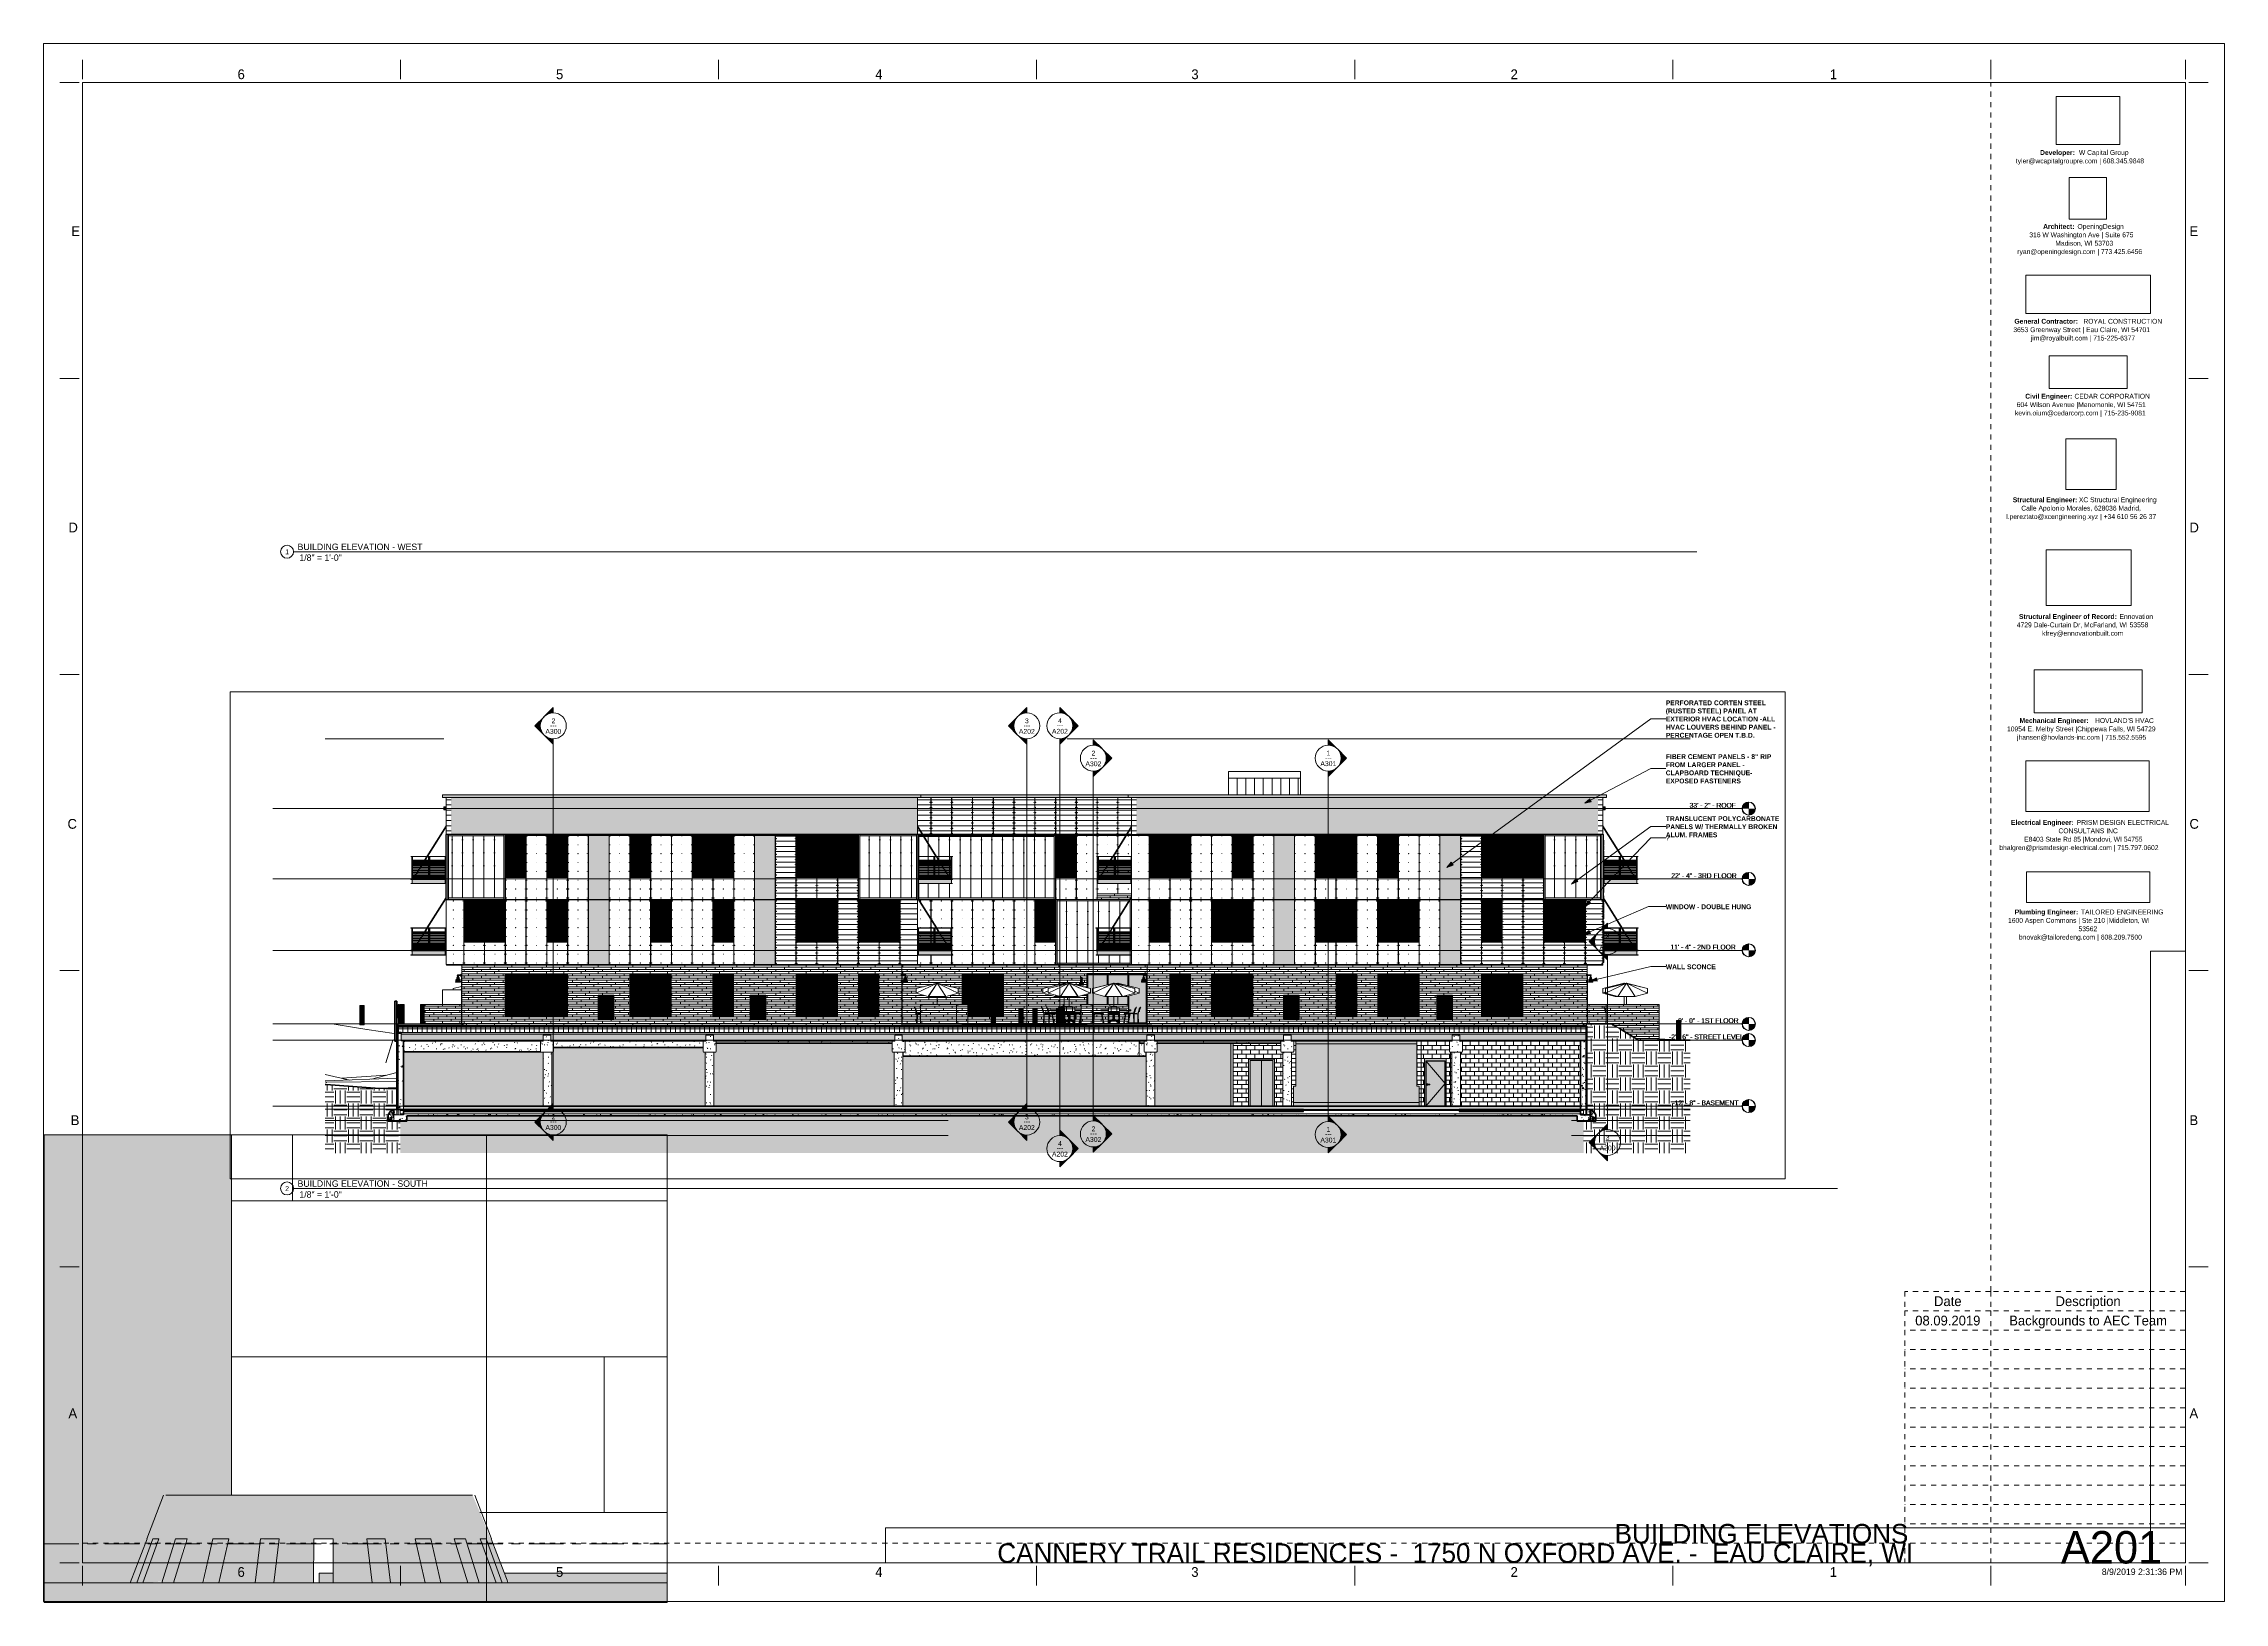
# Paper-space layout 'Layout1' of a CAD drawing. Header units: inches. Extents: x 0 to 42, y 0 to 30.
# The model-space entities are those that its viewports show. They can reach past a viewport. Long polylines and large blocks are cut down to what shows.
import ezdxf

# ---------------------------------------------------------------- set-up
doc = ezdxf.new("R2010")
doc.units = ezdxf.units.IN
doc.header["$MEASUREMENT"] = 0
for name, pattern in [('Aligning Line 1_8_', [0.25, 0.125, -0.125]), ('Dash 1_16_', [0.125, 0.0625, -0.0625]), ('Dot 1_32_', [0.03125, 0, -0.03125]), ('Grid Line 1_2_', [0.875, 0.5, -0.125, 0.125, -0.125])]:
    doc.linetypes.add(name, pattern=pattern)
for name, color, linetype, lineweight in [('0-2', 7, 'Continuous', 9), ('0-3', 165, 'Continuous', 5), ('0-4', 50, 'Continuous', 5), ('A-CLNG-1', 13, 'Continuous', 5), ('A-CLNG-2', 13, 'Continuous', 9), ('A-DETL', 90, 'Dot 1_32_', 13), ('A-DOOR-1', 254, 'Continuous', 9), ('A-DOOR-2', 7, 'Dash 1_16_', 9), ('A-DOOR-3', 7, 'Continuous', 9), ('A-DOOR-4', 31, 'Continuous', 9), ('A-DOOR-FRAM', 31, 'Continuous', 9), ('A-DOOR-FRAM-1', 254, 'Continuous', 9), ('A-DOOR-FRAM-2', 7, 'Continuous', 9), ('A-DOOR-FRAM-3', 31, 'Continuous', 20), ('A-FLOR', 192, 'Continuous', 13), ('A-FLOR-1', 192, 'Continuous', 5), ('A-FLOR-2', 192, 'Continuous', 9), ('A-FLOR-3', 9, 'Continuous', 5), ('A-FLOR-4', 7, 'Continuous', 9), ('A-FLOR-5', 192, 'Continuous', 50), ('A-FLOR-HRAL', 11, 'Continuous', 9), ('A-FLOR-LEVL', 51, 'Continuous', 9), ('A-FLOR-LEVL-1', 51, 'Grid Line 1_2_', 9), ('A-FLOR-LEVL-2', 147, 'Continuous', 9), ('A-FLOR-MCUT', 51, 'Continuous', 13), ('A-FLOR-PATT-1', 8, 'Continuous', 9), ('A-GENM', 5, 'Continuous', 9), ('A-GENM-1', 5, 'Continuous', 5), ('A-GLAZ-1', 151, 'Continuous', 9), ('A-GLAZ-2', 151, 'Continuous', 20), ('A-GLAZ-CURT', 52, 'Continuous', 9), ('A-GLAZ-CWMG', 51, 'Continuous', 9), ('A-ROOF-1', 132, 'Continuous', 9), ('A-WALL', 113, 'Continuous', 13), ('A-WALL-1', 7, 'Continuous', 9), ('A-WALL-2', 113, 'Continuous', 5), ('A-WALL-3', 113, 'Continuous', 9), ('A-WALL-4', 9, 'Continuous', 5), ('A-WALL-5', 113, 'Continuous', 50), ('A-WALL-PATT-1', 8, 'Continuous', 9), ('A-WALL-PATT-2', 111, 'Continuous', 9), ('C-BLDG-PADS-1', 50, 'Continuous', 13), ('C-TOPO', 7, 'Continuous', 9), ('C-TOPO-1', 250, 'Continuous', 50), ('E-ELEC-EQPM', 71, 'Continuous', 9), ('E-LITE-EQPM', 33, 'Continuous', 9), ('G-ANNO-SCHD', 231, 'Continuous', 9), ('G-ANNO-SYMB', 111, 'Aligning Line 1_8_', 9), ('G-ANNO-SYMB-1', 147, 'Aligning Line 1_8_', 9), ('G-ANNO-SYMB-2', 111, 'Continuous', 9), ('G-ANNO-TEXT', 231, 'Continuous', 9), ('G-ANNO-TTLB', 6, 'Continuous', 9), ('G-ANNO-TTLB-MEDM', 33, 'Continuous', 20), ('G-IMPT', 8, 'Continuous', 9), ('I-FURN', 30, 'Continuous', 9), ('M-EQPM', 50, 'Continuous', 9), ('Q-SPCQ-1', 8, 'Continuous', 9), ('Q-SPCQ-2', 37, 'Continuous', 9), ('Q-SPCQ-3', 15, 'Continuous', 9), ('Q-SPCQ-4', 7, 'Continuous', 9), ('S-BEAM', 12, 'Continuous', 9), ('S-COLS', 52, 'Continuous', 9), ('S-FNDN-1', 32, 'Continuous', 5), ('S-FNDN-2', 32, 'Continuous', 9), ('S-FNDN-3', 32, 'Continuous', 50)]:
    doc.layers.add(name, color=color, linetype=linetype, lineweight=lineweight)
doc.layers.add('G-ANNO-NPLT', color=191, linetype='Continuous', plot=False)
doc.styles.add('Arial', font='arial.ttf', dxfattribs={"height": 9})
doc.styles.add('Century Gothic', font='ufonts.com_century-gothic.ttf', dxfattribs={"height": 9})
doc.styles.add('Century Gothic_1', font='ufonts.com_century-gothic.ttf', dxfattribs={"height": 0.1875})
doc.styles.add('Century Gothic_2', font='ufonts.com_century-gothic.ttf', dxfattribs={"height": 0.09375})
doc.styles.add('Century Gothic_3', font='ufonts.com_century-gothic.ttf', dxfattribs={"height": 0.125})
doc.styles.add('Century Gothic_4', font='ufonts.com_century-gothic.ttf', dxfattribs={"height": 0.625})
doc.styles.add('Century Gothic_5', font='ufonts.com_century-gothic.ttf', dxfattribs={"height": 0.375})
doc.styles.add('Century Gothic_B', font='GOTHICB.TTF', dxfattribs={"height": 9})
doc.styles.add('Century Gothic_B_1', font='GOTHICB.TTF', dxfattribs={"height": 0.09375})
picture_1 = doc.add_image_def('image1.jpg', size_in_pixel=(2440, 1006))
picture_2 = doc.add_image_def('image2.jpg', size_in_pixel=(785, 514))
picture_3 = doc.add_image_def('image3.png', size_in_pixel=(300, 300))
picture_4 = doc.add_image_def('image4.jpg', size_in_pixel=(336, 83))
picture_5 = doc.add_image_def('image5.jpg', size_in_pixel=(278, 110))
picture_6 = doc.add_image_def('image6.jpg', size_in_pixel=(302, 126))
picture_7 = doc.add_image_def('image7.jpg', size_in_pixel=(261, 80))
picture_8 = doc.add_image_def('image8.jpg', size_in_pixel=(344, 261))
picture_9 = doc.add_image_def('image9.jpg', size_in_pixel=(547, 610))
picture_10 = doc.add_image_def('image10.jpg', size_in_pixel=(95, 1663))
picture_11 = doc.add_image_def('image11.jpg', size_in_pixel=(3536, 95))
pattern_1 = [(0, (0, 0), (24, 24), [24, -24]), (0, (0, 9), (24, 24), [24, -24]), (0, (0, 18), (24, 24), [24, -24]), (90, (3, 21), (-24, 24), [24, -24]), (90, (12, 21), (-24, 24), [24, -24]), (90, (21, 21), (-24, 24), [24, -24])]
pattern_2 = [(0, (12077.189, -152), (0, 8), []), (90, (12077.189, -152), (-8, 8), [8, -8])]
pattern_3 = [(0, (11546.989, 0), (0, 8), []), (90, (11546.989, 0), (-8, 8), [8, -8])]
pattern_4 = [(0, (0, 0), (30.72, 7.68), [1.267, -21.773, 1.267, -21.773, -122.88]), (0, (0, 0), (30.72, 7.68), [-46.08, 1.267, -44.813, 1.267, -21.773, -53.76]), (0, (0, 0), (30.72, 7.68), [-115.2, 1.267, -14.093, 1.267, -37.133]), (120, (11.52, 3.84), (-22.011075, 22.7643004), [1.267, -21.773, 1.267, -21.773, -122.88]), (120, (11.52, 3.84), (-22.011075, 22.7643004), [-46.08, 1.267, -44.813, 1.267, -21.773, -53.76]), (120, (11.52, 3.84), (-22.011075, 22.7643004), [-115.2, 1.267, -14.093, 1.267, -37.133]), (240, (15.36, 19.2), (-8.708925, -30.4443004), [1.267, -21.773, 1.267, -21.773, -122.88]), (240, (15.36, 19.2), (-8.708925, -30.4443004), [-46.08, 1.267, -44.813, 1.267, -21.773, -53.76]), (240, (15.36, 19.2), (-8.708925, -30.4443004), [-115.2, 1.267, -14.093, 1.267, -37.133])]
pattern_5 = [(0, (1081.915, 140.604), (-38.4, 76.8), [0.392, -38.007]), (0, (1081.915, 140.996), (-38.4, 76.8), [0.392, -38.007]), (0, (1081.915, 150.204), (-38.4, 76.8), [0.392, -38.007]), (0, (1081.915, 150.596), (-38.4, 76.8), [0.392, -38.007]), (0, (1081.915, 159.804), (-38.4, 76.8), [0.392, -38.007]), (0, (1081.915, 160.196), (-38.4, 76.8), [0.392, -38.007]), (0, (1081.915, 169.404), (-38.4, 76.8), [0.392, -38.007]), (0, (1081.915, 169.796), (-38.4, 76.8), [0.392, -38.007]), (0, (1081.915, 179.004), (-38.4, 76.8), [0.392, -38.007]), (0, (1081.915, 179.396), (-38.4, 76.8), [0.392, -38.007]), (0, (1081.915, 188.604), (-38.4, 76.8), [0.392, -38.007]), (0, (1081.915, 188.996), (-38.4, 76.8), [0.392, -38.007]), (0, (1081.915, 198.204), (-38.4, 76.8), [0.392, -38.007]), (0, (1081.915, 198.596), (-38.4, 76.8), [0.392, -38.007]), (0, (1081.915, 207.804), (-38.4, 76.8), [0.392, -38.007]), (0, (1081.915, 208.196), (-38.4, 76.8), [0.392, -38.007]), (0, (1116.815, 140.604), (-38.4, 76.8), [0.392, -38.007]), (0, (1116.815, 140.996), (-38.4, 76.8), [0.392, -38.007]), (0, (1116.815, 150.204), (-38.4, 76.8), [0.392, -38.007]), (0, (1116.815, 150.596), (-38.4, 76.8), [0.392, -38.007]), (0, (1116.815, 159.804), (-38.4, 76.8), [0.392, -38.007]), (0, (1116.815, 160.196), (-38.4, 76.8), [0.392, -38.007]), (0, (1116.815, 169.404), (-38.4, 76.8), [0.392, -38.007]), (0, (1116.815, 169.796), (-38.4, 76.8), [0.392, -38.007]), (0, (1116.815, 179.004), (-38.4, 76.8), [0.392, -38.007]), (0, (1116.815, 179.396), (-38.4, 76.8), [0.392, -38.007]), (0, (1116.815, 188.604), (-38.4, 76.8), [0.392, -38.007]), (0, (1116.815, 188.996), (-38.4, 76.8), [0.392, -38.007]), (0, (1116.815, 198.204), (-38.4, 76.8), [0.392, -38.007]), (0, (1116.815, 198.596), (-38.4, 76.8), [0.392, -38.007]), (0, (1116.815, 207.804), (-38.4, 76.8), [0.392, -38.007]), (0, (1116.815, 208.196), (-38.4, 76.8), [0.392, -38.007]), (90, (1080.174, 136), (-38.4, 2e-15), [76.8, 0, 0, 0]), (90, (1080.55, 136), (-38.4, 2e-15), [76.8, 0, 0, 0]), (90, (1081.915, 140.604), (-38.4, 2e-15), [0.392, -76.407]), (90, (1081.915, 150.204), (-38.4, 2e-15), [0.392, -76.407]), (90, (1081.915, 159.804), (-38.4, 2e-15), [0.392, -76.407]), (90, (1081.915, 169.404), (-38.4, 2e-15), [0.392, -76.407]), (90, (1081.915, 179.004), (-38.4, 2e-15), [0.392, -76.407]), (90, (1081.915, 188.604), (-38.4, 2e-15), [0.392, -76.407]), (90, (1081.915, 198.204), (-38.4, 2e-15), [0.392, -76.407]), (90, (1081.915, 207.804), (-38.4, 2e-15), [0.392, -76.407]), (90, (1082.308, 140.604), (-38.4, 2e-15), [0.392, -76.407]), (90, (1082.308, 150.204), (-38.4, 2e-15), [0.392, -76.407]), (90, (1082.308, 159.804), (-38.4, 2e-15), [0.392, -76.407]), (90, (1082.308, 169.404), (-38.4, 2e-15), [0.392, -76.407]), (90, (1082.308, 179.004), (-38.4, 2e-15), [0.392, -76.407]), (90, (1082.308, 188.604), (-38.4, 2e-15), [0.392, -76.407]), (90, (1082.308, 198.204), (-38.4, 2e-15), [0.392, -76.407]), (90, (1082.308, 207.804), (-38.4, 2e-15), [0.392, -76.407]), (90, (1116.815, 140.604), (-38.4, 2e-15), [0.392, -76.407]), (90, (1116.815, 150.204), (-38.4, 2e-15), [0.392, -76.407]), (90, (1116.815, 159.804), (-38.4, 2e-15), [0.392, -76.407]), (90, (1116.815, 169.404), (-38.4, 2e-15), [0.392, -76.407]), (90, (1116.815, 179.004), (-38.4, 2e-15), [0.392, -76.407]), (90, (1116.815, 188.604), (-38.4, 2e-15), [0.392, -76.407]), (90, (1116.815, 198.204), (-38.4, 2e-15), [0.392, -76.407]), (90, (1116.815, 207.804), (-38.4, 2e-15), [0.392, -76.407]), (90, (1117.208, 140.604), (-38.4, 2e-15), [0.392, -76.407]), (90, (1117.208, 150.204), (-38.4, 2e-15), [0.392, -76.407]), (90, (1117.208, 159.804), (-38.4, 2e-15), [0.392, -76.407]), (90, (1117.208, 169.404), (-38.4, 2e-15), [0.392, -76.407]), (90, (1117.208, 179.004), (-38.4, 2e-15), [0.392, -76.407]), (90, (1117.208, 188.604), (-38.4, 2e-15), [0.392, -76.407]), (90, (1117.208, 198.204), (-38.4, 2e-15), [0.392, -76.407]), (90, (1117.208, 207.804), (-38.4, 2e-15), [0.392, -76.407]), (180, (1118.57, 136), (-38.4, 76.8), [38.025, -0.375]), (180, (1118.57, 145.6), (-38.4, 76.8), [38.025, -0.375]), (180, (1118.57, 155.2), (-38.4, 76.8), [38.025, -0.375]), (180, (1118.57, 164.8), (-38.4, 76.8), [38.025, -0.375]), (180, (1118.57, 174.4), (-38.4, 76.8), [38.025, -0.375]), (180, (1118.57, 184), (-38.4, 76.8), [38.025, -0.375]), (180, (1118.57, 193.6), (-38.4, 76.8), [38.025, -0.375]), (180, (1118.57, 203.2), (-38.4, 76.8), [38.025, -0.375])]
pattern_6 = [(0, (1081.91, 112.3), (-38.4, 120.375), [0.392, -38.007]), (0, (1081.91, 112.7), (-38.4, 120.375), [0.392, -38.007]), (0, (1081.91, 128.66), (-38.4, 120.375), [0.392, -38.007]), (0, (1081.91, 129.05), (-38.4, 120.375), [0.392, -38.007]), (0, (1081.91, 145.02), (-38.4, 120.375), [0.392, -38.007]), (0, (1081.91, 145.41), (-38.4, 120.375), [0.392, -38.007]), (0, (1081.91, 161.38), (-38.4, 120.375), [0.392, -38.007]), (0, (1081.91, 161.77), (-38.4, 120.375), [0.392, -38.007]), (0, (1081.91, 177.73), (-38.4, 120.375), [0.392, -38.007]), (0, (1081.91, 178.12), (-38.4, 120.375), [0.392, -38.007]), (0, (1081.91, 194.09), (-38.4, 120.375), [0.392, -38.007]), (0, (1081.91, 194.48), (-38.4, 120.375), [0.392, -38.007]), (0, (1081.91, 210.45), (-38.4, 120.375), [0.392, -38.007]), (0, (1081.91, 210.84), (-38.4, 120.375), [0.392, -38.007]), (0, (1081.91, 226.8), (-38.4, 120.375), [0.392, -38.007]), (0, (1081.91, 227.2), (-38.4, 120.375), [0.392, -38.007]), (0, (1099.36, 112.3), (-38.4, 120.375), [0.392, -38.007]), (0, (1099.36, 112.7), (-38.4, 120.375), [0.392, -38.007]), (0, (1099.36, 128.66), (-38.4, 120.375), [0.392, -38.007]), (0, (1099.36, 129.05), (-38.4, 120.375), [0.392, -38.007]), (0, (1099.36, 145.02), (-38.4, 120.375), [0.392, -38.007]), (0, (1099.36, 145.41), (-38.4, 120.375), [0.392, -38.007]), (0, (1099.36, 161.38), (-38.4, 120.375), [0.392, -38.007]), (0, (1099.36, 161.77), (-38.4, 120.375), [0.392, -38.007]), (0, (1099.36, 177.73), (-38.4, 120.375), [0.392, -38.007]), (0, (1099.36, 178.12), (-38.4, 120.375), [0.392, -38.007]), (0, (1099.36, 194.09), (-38.4, 120.375), [0.392, -38.007]), (0, (1099.36, 194.48), (-38.4, 120.375), [0.392, -38.007]), (0, (1099.36, 210.45), (-38.4, 120.375), [0.392, -38.007]), (0, (1099.36, 210.84), (-38.4, 120.375), [0.392, -38.007]), (0, (1099.36, 226.8), (-38.4, 120.375), [0.392, -38.007]), (0, (1099.36, 227.2), (-38.4, 120.375), [0.392, -38.007]), (0, (1116.81, 112.3), (-38.4, 120.375), [0.392, -38.007]), (0, (1116.81, 112.7), (-38.4, 120.375), [0.392, -38.007]), (0, (1116.81, 128.66), (-38.4, 120.375), [0.392, -38.007]), (0, (1116.81, 129.05), (-38.4, 120.375), [0.392, -38.007]), (0, (1116.81, 145.02), (-38.4, 120.375), [0.392, -38.007]), (0, (1116.81, 145.41), (-38.4, 120.375), [0.392, -38.007]), (0, (1116.81, 161.38), (-38.4, 120.375), [0.392, -38.007]), (0, (1116.81, 161.77), (-38.4, 120.375), [0.392, -38.007]), (0, (1116.81, 177.73), (-38.4, 120.375), [0.392, -38.007]), (0, (1116.81, 178.12), (-38.4, 120.375), [0.392, -38.007]), (0, (1116.81, 194.09), (-38.4, 120.375), [0.392, -38.007]), (0, (1116.81, 194.48), (-38.4, 120.375), [0.392, -38.007]), (0, (1116.81, 210.45), (-38.4, 120.375), [0.392, -38.007]), (0, (1116.81, 210.84), (-38.4, 120.375), [0.392, -38.007]), (0, (1116.81, 226.8), (-38.4, 120.375), [0.392, -38.007]), (0, (1116.81, 227.2), (-38.4, 120.375), [0.392, -38.007]), (90, (1080.174, 109.75), (-38.4, 2e-15), [120, -0.375]), (90, (1080.55, 109.75), (-38.4, 2e-15), [120, -0.375]), (90, (1081.915, 112.304), (-38.4, 2e-15), [0.392, -119.982]), (90, (1081.915, 128.66), (-38.4, 2e-15), [0.392, -119.982]), (90, (1081.915, 145.018), (-38.4, 2e-15), [0.392, -119.982]), (90, (1081.915, 161.375), (-38.4, 2e-15), [0.392, -119.982]), (90, (1081.915, 177.732), (-38.4, 2e-15), [0.392, -119.982]), (90, (1081.915, 194.09), (-38.4, 2e-15), [0.392, -119.982]), (90, (1081.915, 210.447), (-38.4, 2e-15), [0.392, -119.982]), (90, (1081.915, 226.804), (-38.4, 2e-15), [0.392, -119.982]), (90, (1082.308, 112.304), (-38.4, 2e-15), [0.392, -119.982]), (90, (1082.308, 128.66), (-38.4, 2e-15), [0.392, -119.982]), (90, (1082.308, 145.018), (-38.4, 2e-15), [0.392, -119.982]), (90, (1082.308, 161.375), (-38.4, 2e-15), [0.392, -119.982]), (90, (1082.308, 177.732), (-38.4, 2e-15), [0.392, -119.982]), (90, (1082.308, 194.09), (-38.4, 2e-15), [0.392, -119.982]), (90, (1082.308, 210.447), (-38.4, 2e-15), [0.392, -119.982]), (90, (1082.308, 226.804), (-38.4, 2e-15), [0.392, -119.982]), (90, (1099.365, 112.304), (-38.4, 2e-15), [0.392, -119.982]), (90, (1099.365, 128.66), (-38.4, 2e-15), [0.392, -119.982]), (90, (1099.365, 145.018), (-38.4, 2e-15), [0.392, -119.982]), (90, (1099.365, 161.375), (-38.4, 2e-15), [0.392, -119.982]), (90, (1099.365, 177.732), (-38.4, 2e-15), [0.392, -119.982]), (90, (1099.365, 194.09), (-38.4, 2e-15), [0.392, -119.982]), (90, (1099.365, 210.447), (-38.4, 2e-15), [0.392, -119.982]), (90, (1099.365, 226.804), (-38.4, 2e-15), [0.392, -119.982]), (90, (1099.758, 112.304), (-38.4, 2e-15), [0.392, -119.982]), (90, (1099.758, 128.66), (-38.4, 2e-15), [0.392, -119.982]), (90, (1099.758, 145.018), (-38.4, 2e-15), [0.392, -119.982]), (90, (1099.758, 161.375), (-38.4, 2e-15), [0.392, -119.982]), (90, (1099.758, 177.732), (-38.4, 2e-15), [0.392, -119.982]), (90, (1099.758, 194.09), (-38.4, 2e-15), [0.392, -119.982]), (90, (1099.758, 210.447), (-38.4, 2e-15), [0.392, -119.982]), (90, (1099.758, 226.804), (-38.4, 2e-15), [0.392, -119.982]), (90, (1116.815, 112.304), (-38.4, 2e-15), [0.392, -119.982]), (90, (1116.815, 128.66), (-38.4, 2e-15), [0.392, -119.982]), (90, (1116.815, 145.018), (-38.4, 2e-15), [0.392, -119.982]), (90, (1116.815, 161.375), (-38.4, 2e-15), [0.392, -119.982]), (90, (1116.815, 177.732), (-38.4, 2e-15), [0.392, -119.982]), (90, (1116.815, 194.09), (-38.4, 2e-15), [0.392, -119.982]), (90, (1116.815, 210.447), (-38.4, 2e-15), [0.392, -119.982]), (90, (1116.815, 226.804), (-38.4, 2e-15), [0.392, -119.982]), (90, (1117.208, 112.304), (-38.4, 2e-15), [0.392, -119.982]), (90, (1117.208, 128.66), (-38.4, 2e-15), [0.392, -119.982]), (90, (1117.208, 145.018), (-38.4, 2e-15), [0.392, -119.982]), (90, (1117.208, 161.375), (-38.4, 2e-15), [0.392, -119.982]), (90, (1117.208, 177.732), (-38.4, 2e-15), [0.392, -119.982]), (90, (1117.208, 194.09), (-38.4, 2e-15), [0.392, -119.982]), (90, (1117.208, 210.447), (-38.4, 2e-15), [0.392, -119.982]), (90, (1117.208, 226.804), (-38.4, 2e-15), [0.392, -119.982]), (180, (1118.57, 109.38), (-38.4, 120.375), [38.025, -0.375]), (180, (1118.57, 109.75), (-38.4, 120.375), [38.025, -0.375])]
pattern_7 = [(0, (-185.29, 112.3), (-38.4, 120.375), [0.392, -38.007]), (0, (-185.29, 112.7), (-38.4, 120.375), [0.392, -38.007]), (0, (-185.29, 128.66), (-38.4, 120.375), [0.392, -38.007]), (0, (-185.29, 129.05), (-38.4, 120.375), [0.392, -38.007]), (0, (-185.29, 145.02), (-38.4, 120.375), [0.392, -38.007]), (0, (-185.29, 145.41), (-38.4, 120.375), [0.392, -38.007]), (0, (-185.29, 161.38), (-38.4, 120.375), [0.392, -38.007]), (0, (-185.29, 161.77), (-38.4, 120.375), [0.392, -38.007]), (0, (-185.29, 177.73), (-38.4, 120.375), [0.392, -38.007]), (0, (-185.29, 178.12), (-38.4, 120.375), [0.392, -38.007]), (0, (-185.29, 194.09), (-38.4, 120.375), [0.392, -38.007]), (0, (-185.29, 194.48), (-38.4, 120.375), [0.392, -38.007]), (0, (-185.29, 210.45), (-38.4, 120.375), [0.392, -38.007]), (0, (-185.29, 210.84), (-38.4, 120.375), [0.392, -38.007]), (0, (-185.29, 226.8), (-38.4, 120.375), [0.392, -38.007]), (0, (-185.29, 227.2), (-38.4, 120.375), [0.392, -38.007]), (0, (-167.84, 112.3), (-38.4, 120.375), [0.392, -38.007]), (0, (-167.84, 112.7), (-38.4, 120.375), [0.392, -38.007]), (0, (-167.84, 128.66), (-38.4, 120.375), [0.392, -38.007]), (0, (-167.84, 129.05), (-38.4, 120.375), [0.392, -38.007]), (0, (-167.84, 145.02), (-38.4, 120.375), [0.392, -38.007]), (0, (-167.84, 145.41), (-38.4, 120.375), [0.392, -38.007]), (0, (-167.84, 161.38), (-38.4, 120.375), [0.392, -38.007]), (0, (-167.84, 161.77), (-38.4, 120.375), [0.392, -38.007]), (0, (-167.84, 177.73), (-38.4, 120.375), [0.392, -38.007]), (0, (-167.84, 178.12), (-38.4, 120.375), [0.392, -38.007]), (0, (-167.84, 194.09), (-38.4, 120.375), [0.392, -38.007]), (0, (-167.84, 194.48), (-38.4, 120.375), [0.392, -38.007]), (0, (-167.84, 210.45), (-38.4, 120.375), [0.392, -38.007]), (0, (-167.84, 210.84), (-38.4, 120.375), [0.392, -38.007]), (0, (-167.84, 226.8), (-38.4, 120.375), [0.392, -38.007]), (0, (-167.84, 227.2), (-38.4, 120.375), [0.392, -38.007]), (0, (-150.39, 112.3), (-38.4, 120.375), [0.392, -38.007]), (0, (-150.39, 112.7), (-38.4, 120.375), [0.392, -38.007]), (0, (-150.39, 128.66), (-38.4, 120.375), [0.392, -38.007]), (0, (-150.39, 129.05), (-38.4, 120.375), [0.392, -38.007]), (0, (-150.39, 145.02), (-38.4, 120.375), [0.392, -38.007]), (0, (-150.39, 145.41), (-38.4, 120.375), [0.392, -38.007]), (0, (-150.39, 161.38), (-38.4, 120.375), [0.392, -38.007]), (0, (-150.39, 161.77), (-38.4, 120.375), [0.392, -38.007]), (0, (-150.39, 177.73), (-38.4, 120.375), [0.392, -38.007]), (0, (-150.39, 178.12), (-38.4, 120.375), [0.392, -38.007]), (0, (-150.39, 194.09), (-38.4, 120.375), [0.392, -38.007]), (0, (-150.39, 194.48), (-38.4, 120.375), [0.392, -38.007]), (0, (-150.39, 210.45), (-38.4, 120.375), [0.392, -38.007]), (0, (-150.39, 210.84), (-38.4, 120.375), [0.392, -38.007]), (0, (-150.39, 226.8), (-38.4, 120.375), [0.392, -38.007]), (0, (-150.39, 227.2), (-38.4, 120.375), [0.392, -38.007]), (90, (-187.026, 109.75), (-38.4, 2e-15), [120, -0.375]), (90, (-186.65, 109.75), (-38.4, 2e-15), [120, -0.375]), (90, (-185.285, 112.304), (-38.4, 2e-15), [0.392, -119.982]), (90, (-185.285, 128.66), (-38.4, 2e-15), [0.392, -119.982]), (90, (-185.285, 145.018), (-38.4, 2e-15), [0.392, -119.982]), (90, (-185.285, 161.375), (-38.4, 2e-15), [0.392, -119.982]), (90, (-185.285, 177.732), (-38.4, 2e-15), [0.392, -119.982]), (90, (-185.285, 194.09), (-38.4, 2e-15), [0.392, -119.982]), (90, (-185.285, 210.447), (-38.4, 2e-15), [0.392, -119.982]), (90, (-185.285, 226.804), (-38.4, 2e-15), [0.392, -119.982]), (90, (-184.892, 112.304), (-38.4, 2e-15), [0.392, -119.982]), (90, (-184.892, 128.66), (-38.4, 2e-15), [0.392, -119.982]), (90, (-184.892, 145.018), (-38.4, 2e-15), [0.392, -119.982]), (90, (-184.892, 161.375), (-38.4, 2e-15), [0.392, -119.982]), (90, (-184.892, 177.732), (-38.4, 2e-15), [0.392, -119.982]), (90, (-184.892, 194.09), (-38.4, 2e-15), [0.392, -119.982]), (90, (-184.892, 210.447), (-38.4, 2e-15), [0.392, -119.982]), (90, (-184.892, 226.804), (-38.4, 2e-15), [0.392, -119.982]), (90, (-167.835, 112.304), (-38.4, 2e-15), [0.392, -119.982]), (90, (-167.835, 128.66), (-38.4, 2e-15), [0.392, -119.982]), (90, (-167.835, 145.018), (-38.4, 2e-15), [0.392, -119.982]), (90, (-167.835, 161.375), (-38.4, 2e-15), [0.392, -119.982]), (90, (-167.835, 177.732), (-38.4, 2e-15), [0.392, -119.982]), (90, (-167.835, 194.09), (-38.4, 2e-15), [0.392, -119.982]), (90, (-167.835, 210.447), (-38.4, 2e-15), [0.392, -119.982]), (90, (-167.835, 226.804), (-38.4, 2e-15), [0.392, -119.982]), (90, (-167.442, 112.304), (-38.4, 2e-15), [0.392, -119.982]), (90, (-167.442, 128.66), (-38.4, 2e-15), [0.392, -119.982]), (90, (-167.442, 145.018), (-38.4, 2e-15), [0.392, -119.982]), (90, (-167.442, 161.375), (-38.4, 2e-15), [0.392, -119.982]), (90, (-167.442, 177.732), (-38.4, 2e-15), [0.392, -119.982]), (90, (-167.442, 194.09), (-38.4, 2e-15), [0.392, -119.982]), (90, (-167.442, 210.447), (-38.4, 2e-15), [0.392, -119.982]), (90, (-167.442, 226.804), (-38.4, 2e-15), [0.392, -119.982]), (90, (-150.385, 112.304), (-38.4, 2e-15), [0.392, -119.982]), (90, (-150.385, 128.66), (-38.4, 2e-15), [0.392, -119.982]), (90, (-150.385, 145.018), (-38.4, 2e-15), [0.392, -119.982]), (90, (-150.385, 161.375), (-38.4, 2e-15), [0.392, -119.982]), (90, (-150.385, 177.732), (-38.4, 2e-15), [0.392, -119.982]), (90, (-150.385, 194.09), (-38.4, 2e-15), [0.392, -119.982]), (90, (-150.385, 210.447), (-38.4, 2e-15), [0.392, -119.982]), (90, (-150.385, 226.804), (-38.4, 2e-15), [0.392, -119.982]), (90, (-149.992, 112.304), (-38.4, 2e-15), [0.392, -119.982]), (90, (-149.992, 128.66), (-38.4, 2e-15), [0.392, -119.982]), (90, (-149.992, 145.018), (-38.4, 2e-15), [0.392, -119.982]), (90, (-149.992, 161.375), (-38.4, 2e-15), [0.392, -119.982]), (90, (-149.992, 177.732), (-38.4, 2e-15), [0.392, -119.982]), (90, (-149.992, 194.09), (-38.4, 2e-15), [0.392, -119.982]), (90, (-149.992, 210.447), (-38.4, 2e-15), [0.392, -119.982]), (90, (-149.992, 226.804), (-38.4, 2e-15), [0.392, -119.982]), (180, (-148.63, 109.38), (-38.4, 120.375), [38.025, -0.375]), (180, (-148.63, 109.75), (-38.4, 120.375), [38.025, -0.375])]
pattern_8 = [(0, (-185.285, 140.604), (-38.4, 76.8), [0.392, -38.007]), (0, (-185.285, 140.996), (-38.4, 76.8), [0.392, -38.007]), (0, (-185.285, 150.204), (-38.4, 76.8), [0.392, -38.007]), (0, (-185.285, 150.596), (-38.4, 76.8), [0.392, -38.007]), (0, (-185.285, 159.804), (-38.4, 76.8), [0.392, -38.007]), (0, (-185.285, 160.196), (-38.4, 76.8), [0.392, -38.007]), (0, (-185.285, 169.404), (-38.4, 76.8), [0.392, -38.007]), (0, (-185.285, 169.796), (-38.4, 76.8), [0.392, -38.007]), (0, (-185.285, 179.004), (-38.4, 76.8), [0.392, -38.007]), (0, (-185.285, 179.396), (-38.4, 76.8), [0.392, -38.007]), (0, (-185.285, 188.604), (-38.4, 76.8), [0.392, -38.007]), (0, (-185.285, 188.996), (-38.4, 76.8), [0.392, -38.007]), (0, (-185.285, 198.204), (-38.4, 76.8), [0.392, -38.007]), (0, (-185.285, 198.596), (-38.4, 76.8), [0.392, -38.007]), (0, (-185.285, 207.804), (-38.4, 76.8), [0.392, -38.007]), (0, (-185.285, 208.196), (-38.4, 76.8), [0.392, -38.007]), (0, (-150.385, 140.604), (-38.4, 76.8), [0.392, -38.007]), (0, (-150.385, 140.996), (-38.4, 76.8), [0.392, -38.007]), (0, (-150.385, 150.204), (-38.4, 76.8), [0.392, -38.007]), (0, (-150.385, 150.596), (-38.4, 76.8), [0.392, -38.007]), (0, (-150.385, 159.804), (-38.4, 76.8), [0.392, -38.007]), (0, (-150.385, 160.196), (-38.4, 76.8), [0.392, -38.007]), (0, (-150.385, 169.404), (-38.4, 76.8), [0.392, -38.007]), (0, (-150.385, 169.796), (-38.4, 76.8), [0.392, -38.007]), (0, (-150.385, 179.004), (-38.4, 76.8), [0.392, -38.007]), (0, (-150.385, 179.396), (-38.4, 76.8), [0.392, -38.007]), (0, (-150.385, 188.604), (-38.4, 76.8), [0.392, -38.007]), (0, (-150.385, 188.996), (-38.4, 76.8), [0.392, -38.007]), (0, (-150.385, 198.204), (-38.4, 76.8), [0.392, -38.007]), (0, (-150.385, 198.596), (-38.4, 76.8), [0.392, -38.007]), (0, (-150.385, 207.804), (-38.4, 76.8), [0.392, -38.007]), (0, (-150.385, 208.196), (-38.4, 76.8), [0.392, -38.007]), (90, (-187.026, 136), (-38.4, 2e-15), [76.8, 0, 0, 0]), (90, (-186.65, 136), (-38.4, 2e-15), [76.8, 0, 0, 0]), (90, (-185.285, 140.604), (-38.4, 2e-15), [0.392, -76.407]), (90, (-185.285, 150.204), (-38.4, 2e-15), [0.392, -76.407]), (90, (-185.285, 159.804), (-38.4, 2e-15), [0.392, -76.407]), (90, (-185.285, 169.404), (-38.4, 2e-15), [0.392, -76.407]), (90, (-185.285, 179.004), (-38.4, 2e-15), [0.392, -76.407]), (90, (-185.285, 188.604), (-38.4, 2e-15), [0.392, -76.407]), (90, (-185.285, 198.204), (-38.4, 2e-15), [0.392, -76.407]), (90, (-185.285, 207.804), (-38.4, 2e-15), [0.392, -76.407]), (90, (-184.892, 140.604), (-38.4, 2e-15), [0.392, -76.407]), (90, (-184.892, 150.204), (-38.4, 2e-15), [0.392, -76.407]), (90, (-184.892, 159.804), (-38.4, 2e-15), [0.392, -76.407]), (90, (-184.892, 169.404), (-38.4, 2e-15), [0.392, -76.407]), (90, (-184.892, 179.004), (-38.4, 2e-15), [0.392, -76.407]), (90, (-184.892, 188.604), (-38.4, 2e-15), [0.392, -76.407]), (90, (-184.892, 198.204), (-38.4, 2e-15), [0.392, -76.407]), (90, (-184.892, 207.804), (-38.4, 2e-15), [0.392, -76.407]), (90, (-150.385, 140.604), (-38.4, 2e-15), [0.392, -76.407]), (90, (-150.385, 150.204), (-38.4, 2e-15), [0.392, -76.407]), (90, (-150.385, 159.804), (-38.4, 2e-15), [0.392, -76.407]), (90, (-150.385, 169.404), (-38.4, 2e-15), [0.392, -76.407]), (90, (-150.385, 179.004), (-38.4, 2e-15), [0.392, -76.407]), (90, (-150.385, 188.604), (-38.4, 2e-15), [0.392, -76.407]), (90, (-150.385, 198.204), (-38.4, 2e-15), [0.392, -76.407]), (90, (-150.385, 207.804), (-38.4, 2e-15), [0.392, -76.407]), (90, (-149.992, 140.604), (-38.4, 2e-15), [0.392, -76.407]), (90, (-149.992, 150.204), (-38.4, 2e-15), [0.392, -76.407]), (90, (-149.992, 159.804), (-38.4, 2e-15), [0.392, -76.407]), (90, (-149.992, 169.404), (-38.4, 2e-15), [0.392, -76.407]), (90, (-149.992, 179.004), (-38.4, 2e-15), [0.392, -76.407]), (90, (-149.992, 188.604), (-38.4, 2e-15), [0.392, -76.407]), (90, (-149.992, 198.204), (-38.4, 2e-15), [0.392, -76.407]), (90, (-149.992, 207.804), (-38.4, 2e-15), [0.392, -76.407]), (180, (-148.63, 136), (-38.4, 76.8), [38.025, -0.375]), (180, (-148.63, 145.6), (-38.4, 76.8), [38.025, -0.375]), (180, (-148.63, 155.2), (-38.4, 76.8), [38.025, -0.375]), (180, (-148.63, 164.8), (-38.4, 76.8), [38.025, -0.375]), (180, (-148.63, 174.4), (-38.4, 76.8), [38.025, -0.375]), (180, (-148.63, 184), (-38.4, 76.8), [38.025, -0.375]), (180, (-148.63, 193.6), (-38.4, 76.8), [38.025, -0.375]), (180, (-148.63, 203.2), (-38.4, 76.8), [38.025, -0.375])]
pattern_9 = [(0, (-11044.228, 0), (0, 9), []), (90, (-11044.228, 0), (-9, 6e-16), [])]
pattern_10 = [(0, (1176.3606, 0.8), (0, 4), []), (90, (1176.3606, 0.8), (-8, 8), [4, -28]), (90, (1192.3606, 4.8), (-8, 8), [4, -28])]
pattern_11 = [(0, (-1030.8264, 0.8), (0, 4), []), (90, (-1030.8264, 0.8), (-8, 8), [4, -28]), (90, (-1014.8264, 4.8), (-8, 8), [4, -28])]
pattern_12 = [(0, (236.3736, 0.8), (0, 4), []), (90, (236.3736, 0.8), (-8, 8), [4, -28]), (90, (252.3736, 4.8), (-8, 8), [4, -28])]
pattern_13 = [(212.005, (-3.225, 8.062), (-161.2402825, -107.4918226), [5.07, -501.974]), (213.69, (0, 10.212), (-53.746352, -53.74678), [3.876, -189.91]), (198.435, (1.612, 10.749), (-107.493043, -53.746483), [1.7, -168.262]), (180, (3.76, 10.75), (-7e-15, -53.747), [2.15, -51.597]), (161.565, (5.375, 10.212), (-53.74607, 4.8e-05), [1.7, -168.262]), (333.435, (5.912, 48.91), (53.74613, 5e-05), [2.404, -117.777]), (296.565, (5.375, 49.984), (53.74653, -53.74707), [1.202, -118.979]), (270, (5.375, 52.67), (53.747, 3e-15), [2.687, -51.059]), (186.34, (5.912, 17.736), (-429.9727255, -53.7448118), [4.867, -481.829]), (296.565, (17.736, 51.06), (53.74653, -53.74707), [1.202, -118.979]), (303.69, (16.661, 52.672), (53.74678, -53.746352), [1.938, -191.848]), (229.399, (25.261, 29.023), (-268.731142, -322.4813064), [4.955, -490.564]), (243.435, (26.873, 32.248), (5e-05, -53.74613), [3.605, -116.576]), (213.69, (45.685, 26.336), (-53.746352, -53.74678), [1.938, -191.848]), (33.69, (29.561, 11.287), (53.746352, 53.74678), [1.938, -191.848]), (0, (28.486, 11.287), (0, 53.747), [1.075, -52.672]), (333.435, (27.41, 11.824), (53.74613, 5e-05), [1.202, -118.979]), (284.036, (26.873, 13.974), (53.745452, -161.240095), [2.216, -219.387]), (270, (26.873, 15.05), (53.747, 3e-15), [1.075, -52.672]), (243.435, (26.873, 16.124), (5e-05, -53.74613), [1.202, -118.979]), (135, (26.873, 16.66), (-53.74719, 4e-15), [0.76, -75.249]), (90, (26.873, 16.124), (-53.747, 3e-15), [0.537, -53.209]), (18.435, (46.222, 40.847), (107.493043, 53.746483), [3.399, -166.562]), (6.34, (49.447, 41.922), (429.9727255, 53.7448118), [4.867, -481.829]), (180, (47.297, 29.023), (-7e-15, -53.747), [3.225, -50.522]), (197.354, (55.896, 31.71), (-161.2394906, -53.7461613), [9.01, -891.947]), (198.435, (57.509, 32.248), (-107.493043, -53.746483), [1.7, -168.262]), (213.69, (59.121, 33.323), (-53.746352, -53.74678), [1.938, -191.848]), (251.565, (59.659, 34.935), (-4.8e-05, -53.74607), [1.7, -168.262]), (243.435, (60.196, 36.01), (5e-05, -53.74613), [1.202, -118.979]), (270, (60.196, 37.085), (53.747, 3e-15), [1.075, -52.672]), (293.199, (58.584, 40.847), (53.7472486, -107.4932332), [4.093, -405.228]), (315, (56.97, 42.46), (53.74719, 0), [2.28, -73.729]), (0, (54.284, 42.46), (0, 53.747), [2.687, -51.059]), (341.565, (42.46, 29.561), (53.74607, -4.8e-05), [1.7, -168.262]), (303.69, (41.385, 31.173), (53.74678, -53.746352), [1.938, -191.848]), (279.462, (40.847, 34.398), (53.745121, -268.732805), [3.269, -323.658]), (270, (40.847, 37.623), (53.747, 3e-15), [3.225, -50.522]), (239.036, (42.46, 40.31), (-53.7474274, -107.492684), [3.134, -310.26]), (188.13, (46.222, 40.847), (-322.479255, -53.7460447), [3.8, -376.245]), (116.565, (6.45, 39.235), (-53.74653, 53.74707), [1.202, -118.979]), (135, (7.525, 38.16), (-53.74719, 4e-15), [1.52, -74.489]), (168.69, (10.212, 37.623), (-53.7468035, -0.000329), [2.741, -271.314]), (191.31, (12.899, 38.16), (-214.98617, -53.747253), [2.741, -271.314]), (194.036, (15.049, 38.698), (-161.240095, -53.745452), [2.216, -219.387]), (236.31, (16.124, 40.31), (-53.746162, -107.493473), [1.938, -191.848]), (236.31, (17.199, 41.922), (-53.746162, -107.493473), [1.938, -191.848]), (270, (17.2, 43.535), (53.747, 3e-15), [1.612, -52.134]), (291.801, (16.124, 46.222), (53.745405, -107.4938445), [2.894, -286.54]), (116.565, (16.66, 34.935), (-53.74653, 53.74707), [2.404, -117.777]), (168.69, (19.349, 34.398), (-53.7468035, -0.000329), [2.741, -271.314]), (194.036, (21.499, 34.935), (-161.240095, -53.745452), [2.216, -219.387]), (225, (23.11, 36.548), (4e-15, -53.74719), [2.28, -73.729]), (251.565, (23.648, 38.16), (-4.8e-05, -53.74607), [1.7, -168.262]), (296.565, (22.574, 40.31), (53.74653, -53.74707), [2.404, -117.777]), (315, (21.5, 41.385), (53.74719, 0), [1.52, -74.489]), (326.31, (19.886, 42.46), (107.493473, -53.746162), [1.938, -191.848]), (0, (18.81, 42.46), (0, 53.747), [1.075, -52.672]), (33.69, (17.199, 41.385), (53.746352, 53.74678), [1.938, -191.848]), (71.565, (16.661, 39.772), (4.8e-05, 53.74607), [1.7, -168.262]), (63.435, (16.124, 38.698), (-5e-05, 53.74613), [1.202, -118.979]), (71.565, (15.587, 37.085), (4.8e-05, 53.74607), [1.7, -168.262]), (104.036, (15.587, 34.935), (-53.745452, 161.240095), [2.216, -219.387]), (45, (14.512, 33.86), (0, 53.74719), [1.52, -74.489]), (18.435, (12.899, 33.323), (107.493043, 53.746483), [1.7, -168.262]), (0, (10.21, 33.323), (0, 53.747), [2.687, -51.059]), (14.036, (8.062, 32.785), (161.240095, 53.745452), [2.216, -219.387]), (341.565, (6.45, 33.323), (53.74607, -4.8e-05), [1.7, -168.262]), (270, (6.45, 34.935), (53.747, 3e-15), [1.612, -52.134]), (225, (8.062, 36.548), (4e-15, -53.74719), [2.28, -73.729]), (198.435, (11.287, 37.623), (-107.493043, -53.746483), [3.399, -166.562]), (180, (13.974, 37.623), (-7e-15, -53.747), [2.687, -51.059]), (153.435, (15.05, 37.085), (-53.74613, -5e-05), [1.202, -118.979]), (206.565, (35.473, 28.486), (-53.74707, -53.74653), [1.202, -118.979]), (146.31, (37.085, 27.411), (-107.493473, 53.746162), [1.938, -191.848]), (119.745, (39.235, 23.648), (-161.240006, 268.7329498), [4.333, -428.985]), (95.711, (39.772, 18.274), (-53.7499707, 483.7182417), [5.401, -534.745]), (90, (39.77, 17.736), (-53.747, 3e-15), [0.537, -53.209]), (63.435, (39.235, 16.66), (-5e-05, 53.74613), [1.202, -118.979]), (26.565, (38.16, 16.124), (53.74707, 53.74653), [1.202, -118.979]), (0, (36.55, 16.124), (0, 53.747), [1.612, -52.134]), (0, (36.01, 16.124), (0, 53.747), [0.537, -53.209]), (0, (34.935, 16.124), (0, 53.747), [1.075, -52.672]), (326.31, (33.323, 17.199), (107.493473, -53.746162), [1.938, -191.848]), (333.435, (32.248, 17.736), (53.74613, 5e-05), [1.202, -118.979]), (284.036, (31.71, 19.886), (53.745452, -161.240095), [2.216, -219.387]), (270, (31.71, 20.96), (53.747, 3e-15), [1.075, -52.672]), (270, (31.71, 22.574), (53.747, 3e-15), [1.612, -52.134]), (258.69, (32.248, 25.261), (0.000329, -53.7468035), [2.741, -271.314]), (231.34, (34.398, 27.948), (-161.240446, -214.9860746), [3.441, -340.704]), (270, (45.685, 26.873), (53.747, 3e-15), [0.537, -53.209]), (270, (45.685, 27.41), (53.747, 3e-15), [0.537, -53.209]), (326.31, (44.072, 28.486), (107.493473, -53.746162), [1.938, -191.848]), (333.435, (40.847, 30.098), (53.74613, 5e-05), [3.605, -116.576]), (0, (38.16, 30.1), (0, 53.747), [2.687, -51.059]), (63.435, (37.623, 29.023), (-5e-05, 53.74613), [1.202, -118.979]), (90, (37.623, 26.873), (-53.747, 3e-15), [2.15, -51.597]), (135, (39.235, 25.26), (-53.74719, 4e-15), [2.28, -73.729]), (161.565, (40.847, 24.723), (-53.74607, 4.8e-05), [1.7, -168.262]), (180, (42.46, 24.723), (-7e-15, -53.747), [1.612, -52.134]), (198.435, (44.072, 25.261), (-107.493043, -53.746483), [1.7, -168.262]), (351.87, (23.111, 54.284), (53.7461965, 0.0002374), [7.601, -372.445]), (14.036, (20.961, 53.747), (161.240095, 53.745452), [2.216, -219.387]), (53.13, (19.349, 51.597), (107.493888, 161.239608), [2.687, -266.045]), (95.194, (19.886, 45.685), (-53.7425223, 537.4656776), [5.937, -587.714]), (101.31, (20.424, 42.997), (-53.747253, 214.98617), [2.741, -271.314]), (143.13, (22.574, 41.385), (-161.239608, 107.493888), [2.687, -266.045]), (161.565, (24.186, 40.847), (-53.74607, 4.8e-05), [1.7, -168.262]), (198.435, (25.798, 41.385), (-107.493043, -53.746483), [1.7, -168.262]), (225, (28.486, 44.072), (4e-15, -53.74719), [3.8, -72.209]), (228.814, (32.248, 48.372), (-322.4798873, -376.2254623), [5.713, -565.62]), (251.565, (32.785, 49.984), (-4.8e-05, -53.74607), [1.7, -168.262]), (270, (32.785, 50.52), (53.747, 3e-15), [0.537, -53.209]), (288.435, (32.248, 52.134), (53.746483, -107.493043), [1.7, -168.262]), (326.31, (30.636, 53.209), (107.493473, -53.746162), [1.938, -191.848]), (90, (5.91, 40.31), (-53.747, 3e-15), [3.762, -49.984]), (338.199, (13.437, 47.297), (161.239646, -53.7457635), [2.894, -286.54]), (0, (10.21, 47.297), (0, 53.747), [3.225, -50.522]), (30.964, (7.525, 45.685), (161.239769, 107.493597), [3.134, -310.26]), (45, (5.912, 44.072), (0, 53.74719), [2.28, -73.729]), (90, (-2.687, 23.11), (-53.747, 3e-15), [3.762, -49.984]), (116.565, (-1.075, 19.886), (-53.74653, 53.74707), [3.605, -116.576]), (153.435, (2.15, 18.274), (-53.74613, -5e-05), [3.605, -116.576]), (180, (4.837, 18.274), (-7e-15, -53.747), [2.687, -51.059]), (218.66, (7.525, 20.424), (-53.746083, -53.7467553), [3.441, -340.704]), (231.34, (9.674, 23.111), (-161.240446, -214.9860746), [3.441, -340.704]), (213.69, (12.899, 25.261), (-53.746352, -53.74678), [3.876, -189.91]), (239.036, (14.512, 27.948), (-53.7474274, -107.492684), [3.134, -310.26]), (270, (14.51, 29.023), (53.747, 3e-15), [1.075, -52.672]), (270, (14.51, 30.636), (53.747, 3e-15), [1.612, -52.134]), (315, (12.9, 32.248), (53.74719, 0), [2.28, -73.729]), (350.538, (9.674, 32.785), (53.746303, 0.0004666), [3.269, -323.658]), (14.036, (5.375, 31.71), (161.240095, 53.745452), [4.432, -217.171]), (18.435, (0.537, 30.098), (107.493043, 53.746483), [5.099, -164.863]), (45, (-1.075, 28.486), (0, 53.74719), [2.28, -73.729]), (45, (-2.687, 26.873), (0, 53.74719), [2.28, -73.729]), (108.435, (9.137, 15.049), (-53.746483, 107.493043), [3.399, -166.562]), (126.87, (10.749, 12.899), (-53.746296, 53.746504), [2.687, -266.045]), (146.31, (12.362, 11.824), (-107.493473, 53.746162), [1.938, -191.848]), (161.565, (13.974, 11.287), (-53.74607, 4.8e-05), [1.7, -168.262]), (135, (15.587, 9.674), (-53.74719, 4e-15), [2.28, -73.729]), (161.565, (17.199, 9.137), (-53.74607, 4.8e-05), [1.7, -168.262]), (180, (18.81, 9.137), (-7e-15, -53.747), [1.612, -52.134]), (206.565, (19.886, 9.674), (-53.74707, -53.74653), [1.202, -118.979]), (206.565, (22.036, 10.75), (-53.74707, -53.74653), [2.404, -117.777]), (189.462, (25.261, 11.287), (-268.732805, -53.745121), [3.269, -323.658]), (243.435, (26.336, 13.437), (5e-05, -53.74613), [2.404, -117.777]), (270, (26.336, 13.974), (53.747, 3e-15), [0.537, -53.209]), (270, (26.336, 15.05), (53.747, 3e-15), [1.075, -52.672]), (326.31, (24.723, 18.274), (107.493473, -53.746162), [1.938, -191.848]), (327.995, (20.424, 20.961), (268.733967, -161.2380842), [5.07, -501.974]), (329.036, (17.736, 22.574), (107.492684, -53.7474274), [3.134, -310.26]), (341.565, (14.512, 23.648), (53.74607, -4.8e-05), [3.399, -166.562]), (0, (12.36, 23.65), (0, 53.747), [2.15, -51.597]), (33.69, (10.749, 22.574), (53.746352, 53.74678), [1.938, -191.848]), (53.13, (9.137, 20.424), (107.493888, 161.239608), [2.687, -266.045]), (63.435, (8.062, 18.274), (-5e-05, 53.74613), [2.404, -117.777]), (225, (32.785, 13.974), (4e-15, -53.74719), [2.28, -73.729]), (236.31, (33.86, 15.587), (-53.746162, -107.493473), [1.938, -191.848]), (270, (33.86, 16.124), (53.747, 3e-15), [0.537, -53.209]), (315, (32.785, 17.2), (53.74719, 0), [1.52, -74.489]), (333.435, (30.636, 18.274), (53.74613, 5e-05), [2.404, -117.777]), (18.435, (27.411, 17.199), (107.493043, 53.746483), [3.399, -166.562]), (75.964, (26.873, 15.049), (0.000257, 53.746622), [2.216, -219.387]), (71.565, (2.687, 4.837), (4.8e-05, 53.74607), [1.7, -168.262]), (135, (3.762, 3.762), (-53.74719, 4e-15), [1.52, -74.489]), (146.31, (5.375, 2.687), (-107.493473, 53.746162), [1.938, -191.848]), (153.435, (7.525, 1.612), (-53.74613, -5e-05), [2.404, -117.777]), (180, (8.06, 1.61), (-7e-15, -53.747), [0.537, -53.209]), (161.565, (9.674, 1.075), (-53.74607, 4.8e-05), [1.7, -168.262]), (180, (11.824, 1.075), (-7e-15, -53.747), [2.15, -51.597]), (198.435, (13.437, 1.612), (-107.493043, -53.746483), [1.7, -168.262]), (210.964, (16.124, 3.225), (-161.239769, -107.493597), [3.134, -310.26]), (206.565, (17.2, 3.762), (-53.74707, -53.74653), [1.202, -118.979]), (251.565, (17.736, 5.375), (-4.8e-05, -53.74607), [1.7, -168.262]), (303.69, (16.661, 6.987), (53.74678, -53.746352), [1.938, -191.848]), (306.87, (15.049, 9.137), (53.746296, -53.746504), [2.687, -266.045]), (323.13, (12.899, 10.749), (161.239608, -107.493888), [2.687, -266.045]), (345.964, (10.749, 11.287), (53.746622, -0.000257), [2.216, -219.387]), (18.435, (9.137, 10.749), (107.493043, 53.746483), [1.7, -168.262]), (30.964, (6.45, 9.137), (161.239769, 107.493597), [3.134, -310.26]), (39.806, (3.225, 6.45), (53.745895, 53.7473397), [4.198, -415.576]), (135, (19.35, 1.612), (-53.74719, 4e-15), [0.76, -75.249]), (153.435, (20.424, 1.075), (-53.74613, -5e-05), [1.202, -118.979]), (191.31, (23.111, 1.612), (-214.98617, -53.747253), [2.741, -271.314]), (165.964, (25.261, 1.075), (-53.746622, 0.000257), [2.216, -219.387]), (175.236, (31.71, 0.537), (-53.7466193, 0.0007513), [6.472, -640.722]), (206.565, (32.785, 1.075), (-53.74707, -53.74653), [1.202, -118.979]), (225, (33.86, 2.15), (4e-15, -53.74719), [1.52, -74.489]), (270, (33.86, 4.837), (53.747, 3e-15), [2.687, -51.059]), (270, (33.86, 6.45), (53.747, 3e-15), [1.612, -52.134]), (308.66, (31.71, 9.137), (53.7467553, -53.746083), [3.441, -340.704]), (338.199, (29.023, 10.212), (161.239646, -53.7457635), [2.894, -286.54]), (348.69, (26.336, 10.749), (53.7468035, 0.000329), [2.741, -271.314]), (18.435, (21.499, 9.137), (107.493043, 53.746483), [5.099, -164.863]), (36.87, (19.349, 7.525), (53.746504, 53.746296), [2.687, -266.045]), (68.199, (18.274, 4.837), (53.7457635, 161.239646), [2.894, -286.54]), (101.31, (18.811, 2.15), (-53.747253, 214.98617), [2.741, -271.314]), (348.69, (13.974, 53.209), (53.7468035, 0.000329), [2.741, -271.314]), (354.806, (8.062, 53.747), (53.7467267, 0.0004023), [5.937, -587.714]), (0, (6.45, 53.747), (0, 53.747), [1.612, -52.134]), (45, (5.375, 52.672), (0, 53.74719), [1.52, -74.489]), (180, (9.674, 47.834), (-7e-15, -53.747), [1.612, -52.134]), (188.13, (13.437, 48.372), (-322.479255, -53.7460447), [3.8, -376.245]), (172.875, (17.736, 47.834), (-53.7469793, 0.0004808), [4.333, -428.985]), (225, (18.274, 48.372), (4e-15, -53.74719), [0.76, -75.249]), (270, (18.274, 49.984), (53.747, 3e-15), [1.612, -52.134]), (161.565, (35.473, 51.597), (-53.74607, 4.8e-05), [1.7, -168.262]), (180, (37.623, 51.597), (-7e-15, -53.747), [2.15, -51.597]), (198.435, (39.235, 52.134), (-107.493043, -53.746483), [1.7, -168.262]), (170.538, (42.46, 51.597), (-53.746303, -0.0004666), [3.269, -323.658]), (213.69, (44.072, 52.672), (-53.746352, -53.74678), [1.938, -191.848]), (270, (44.07, 53.21), (53.747, 3e-15), [0.537, -53.209]), (296.565, (43.535, 54.284), (53.74653, -53.74707), [1.202, -118.979]), (341.565, (40.31, 55.359), (53.74607, -4.8e-05), [3.399, -166.562]), (341.565, (37.085, 56.434), (53.74607, -4.8e-05), [3.399, -166.562]), (14.036, (34.935, 55.896), (161.240095, 53.745452), [2.216, -219.387]), (45, (33.323, 54.284), (0, 53.74719), [2.28, -73.729]), (104.036, (33.86, 52.134), (-53.745452, 161.240095), [2.216, -219.387]), (0, (-8.06, 5.375), (0, 53.747), [0.537, -53.209]), (315, (-9.137, 6.45), (53.74719, 0), [1.52, -74.489]), (274.764, (-9.674, 12.899), (53.7498183, -591.21148), [6.472, -640.722]), (255.964, (-9.137, 15.049), (-0.000257, -53.746622), [2.216, -219.387]), (225, (-8.062, 16.124), (4e-15, -53.74719), [1.52, -74.489]), (198.435, (-3.225, 17.736), (-107.493043, -53.746483), [5.099, -164.863]), (180, (-2.687, 17.736), (-7e-15, -53.747), [0.537, -53.209]), (171.87, (1.075, 17.199), (-53.7461965, -0.0002374), [3.8, -376.245]), (146.31, (7.525, 16.661), (-107.493473, 53.746162), [1.938, -191.848]), (108.435, (8.599, 13.437), (-53.746483, 107.493043), [3.399, -166.562]), (90, (8.6, 12.9), (-53.747, 3e-15), [0.537, -53.209]), (71.565, (8.062, 11.287), (4.8e-05, 53.74607), [1.7, -168.262]), (26.565, (6.987, 10.75), (53.74707, 53.74653), [1.202, -118.979]), (18.435, (5.375, 10.212), (107.493043, 53.746483), [1.7, -168.262]), (126.87, (34.398, 6.45), (-53.746296, 53.746504), [2.687, -266.045]), (123.69, (35.473, 4.837), (-53.74678, 53.746352), [1.938, -191.848]), (149.036, (38.16, 3.225), (-107.492684, 53.7474274), [3.134, -310.26]), (168.69, (40.847, 2.687), (-53.7468035, -0.000329), [2.741, -271.314]), (213.69, (42.46, 3.762), (-53.746352, -53.74678), [1.938, -191.848]), (251.565, (42.997, 5.375), (-4.8e-05, -53.74607), [1.7, -168.262]), (270, (42.997, 5.91), (53.747, 3e-15), [0.537, -53.209]), (279.462, (42.46, 9.137), (53.745121, -268.732805), [3.269, -323.658]), (243.435, (42.997, 10.212), (5e-05, -53.74613), [1.202, -118.979]), (270, (42.997, 10.75), (53.747, 3e-15), [0.537, -53.209]), (296.565, (41.385, 13.974), (53.74653, -53.74707), [3.605, -116.576]), (329.036, (38.698, 15.587), (107.492684, -53.7474274), [3.134, -310.26]), (8.13, (34.935, 15.049), (322.479255, 53.7460447), [3.8, -376.245]), (45, (32.785, 12.9), (0, 53.74719), [3.04, -72.969]), (45, (31.71, 11.824), (0, 53.74719), [1.52, -74.489]), (90, (31.71, 10.21), (-53.747, 3e-15), [1.612, -52.134]), (123.69, (32.785, 8.599), (-53.74678, 53.746352), [1.938, -191.848]), (101.31, (40.847, 18.274), (-53.747253, 214.98617), [2.741, -271.314]), (108.435, (41.385, 16.661), (-53.746483, 107.493043), [1.7, -168.262]), (135, (41.922, 16.124), (-53.74719, 4e-15), [0.76, -75.249]), (180, (43.535, 16.124), (-7e-15, -53.747), [1.612, -52.134]), (213.69, (45.147, 17.199), (-53.746352, -53.74678), [1.938, -191.848]), (187.125, (49.447, 17.736), (-376.2258933, -53.7460037), [4.333, -428.985]), (236.31, (50.522, 19.349), (-53.746162, -107.493473), [1.938, -191.848]), (270, (50.52, 19.886), (53.747, 3e-15), [0.537, -53.209]), (288.435, (49.984, 21.499), (53.746483, -107.493043), [1.7, -168.262]), (285.945, (48.909, 25.261), (53.7457394, -161.239833), [3.913, -387.368]), (315, (47.834, 26.336), (53.74719, 0), [1.52, -74.489]), (18.435, (46.222, 25.798), (107.493043, 53.746483), [1.7, -168.262]), (29.745, (42.46, 23.648), (268.7329498, 161.240006), [4.333, -428.985]), (18.435, (40.847, 23.111), (107.493043, 53.746483), [1.7, -168.262]), (75.964, (40.31, 20.961), (0.000257, 53.746622), [2.216, -219.387]), (180, (24.723, 34.935), (-7e-15, -53.747), [1.612, -52.134]), (180, (25.8, 34.935), (-7e-15, -53.747), [1.075, -52.672]), (135, (26.873, 33.86), (-53.74719, 4e-15), [1.52, -74.489]), (90, (26.873, 32.25), (-53.747, 3e-15), [1.612, -52.134]), (26.565, (18.81, 23.648), (53.74707, 53.74653), [3.605, -116.576]), (341.565, (17.199, 24.186), (53.74607, -4.8e-05), [1.7, -168.262]), (300.964, (15.587, 26.873), (107.493597, -161.239769), [3.134, -310.26]), (71.565, (25.798, 28.486), (4.8e-05, 53.74607), [1.7, -168.262]), (90, (25.8, 25.8), (-53.747, 3e-15), [2.687, -51.059]), (123.69, (26.873, 24.186), (-53.74678, 53.746352), [1.938, -191.848]), (153.435, (29.023, 23.11), (-53.74613, -5e-05), [2.404, -117.777]), (198.435, (30.636, 23.648), (-107.493043, -53.746483), [1.7, -168.262]), (243.435, (31.173, 24.723), (5e-05, -53.74613), [1.202, -118.979]), (255.964, (31.71, 26.873), (-0.000257, -53.746622), [2.216, -219.387]), (251.565, (32.248, 28.486), (-4.8e-05, -53.74607), [1.7, -168.262]), (291.801, (31.173, 31.173), (53.745405, -107.4938445), [2.894, -286.54]), (323.13, (29.023, 32.785), (161.239608, -107.493888), [2.687, -266.045]), (18.435, (27.411, 32.248), (107.493043, 53.746483), [1.7, -168.262]), (63.435, (26.336, 30.098), (-5e-05, 53.74613), [2.404, -117.777]), (135, (22.036, 20.424), (-53.74719, 4e-15), [2.28, -73.729]), (149.036, (24.723, 18.811), (-107.492684, 53.7474274), [3.134, -310.26]), (146.31, (26.336, 17.736), (-107.493473, 53.746162), [1.938, -191.848]), (180, (27.41, 17.736), (-7e-15, -53.747), [1.075, -52.672]), (210.964, (30.098, 19.349), (-161.239769, -107.493597), [3.134, -310.26]), (243.435, (30.636, 20.424), (5e-05, -53.74613), [1.202, -118.979]), (303.69, (29.561, 22.036), (53.74678, -53.746352), [1.938, -191.848]), (321.34, (26.873, 24.186), (214.9860746, -161.240446), [3.441, -340.704]), (345.964, (24.723, 24.723), (53.746622, -0.000257), [2.216, -219.387]), (11.31, (22.036, 24.186), (214.98617, 53.747253), [2.741, -271.314]), (26.565, (20.96, 23.648), (53.74707, 53.74653), [1.202, -118.979]), (71.565, (20.424, 22.036), (4.8e-05, 53.74607), [1.7, -168.262]), (15.945, (19.349, 33.86), (161.239833, 53.7457394), [3.913, -387.368]), (29.745, (15.587, 31.71), (268.7329498, 161.240006), [4.333, -428.985]), (63.435, (15.05, 30.636), (-5e-05, 53.74613), [1.202, -118.979]), (90, (15.05, 29.023), (-53.747, 3e-15), [1.612, -52.134]), (104.036, (15.587, 26.873), (-53.745452, 161.240095), [2.216, -219.387]), (120.964, (17.199, 24.186), (-107.493597, 161.239769), [3.134, -310.26]), (153.435, (47.297, 52.672), (-53.74613, -5e-05), [1.202, -118.979]), (180, (48.37, 52.67), (-7e-15, -53.747), [1.075, -52.672]), (209.745, (52.134, 54.821), (-268.7329498, -161.240006), [4.333, -428.985]), (225, (54.284, 56.97), (4e-15, -53.74719), [3.04, -72.969]), (239.036, (55.896, 59.659), (-53.7474274, -107.492684), [3.134, -310.26]), (239.036, (57.509, 62.346), (-53.7474274, -107.492684), [3.134, -310.26]), (270, (57.51, 62.883), (53.747, 3e-15), [0.537, -53.209]), (333.435, (56.434, 63.42), (53.74613, 5e-05), [1.202, -118.979]), (0, (54.82, 63.42), (0, 53.747), [1.612, -52.134]), (45, (53.21, 61.81), (0, 53.74719), [2.28, -73.729]), (26.565, (46.76, 58.584), (53.74707, 53.74653), [7.211, -112.97]), (30.964, (44.072, 56.971), (161.239769, 107.493597), [3.134, -310.26]), (90, (44.07, 55.896), (-53.747, 3e-15), [1.075, -52.672]), (128.66, (46.222, 53.209), (-53.7467553, 53.746083), [3.441, -340.704]), (255.964, (40.31, 35.473), (-0.000257, -53.746622), [2.216, -219.387]), (281.31, (39.772, 38.16), (53.747253, -214.98617), [2.741, -271.314]), (309.806, (37.085, 41.385), (53.7473397, -53.745895), [4.198, -415.576]), (329.036, (34.398, 42.997), (107.492684, -53.7474274), [3.134, -310.26]), (345.964, (32.248, 43.535), (53.746622, -0.000257), [2.216, -219.387]), (0, (30.1, 43.535), (0, 53.747), [2.15, -51.597]), (26.565, (27.948, 42.46), (53.74707, 53.74653), [2.404, -117.777]), (45, (26.336, 40.847), (0, 53.74719), [2.28, -73.729]), (53.13, (24.723, 38.698), (107.493888, 161.239608), [2.687, -266.045]), (90, (24.723, 37.085), (-53.747, 3e-15), [1.612, -52.134]), (135, (26.336, 35.473), (-53.74719, 4e-15), [2.28, -73.729]), (144.462, (30.098, 32.785), (-161.238939, 107.4938196), [4.623, -457.722]), (135, (32.785, 30.098), (-53.74719, 4e-15), [3.8, -72.209]), (153.435, (34.935, 29.023), (-53.74613, -5e-05), [2.404, -117.777]), (206.565, (37.085, 30.098), (-53.74707, -53.74653), [2.404, -117.777]), (230.194, (39.772, 33.323), (-214.9878405, -268.731413), [4.198, -415.576]), (66.801, (32.785, 46.222), (107.4952753, 268.7318964), [4.093, -405.228]), (90, (32.785, 44.61), (-53.747, 3e-15), [1.612, -52.134]), (153.435, (33.86, 44.072), (-53.74613, -5e-05), [1.202, -118.979]), (153.435, (36.01, 42.997), (-53.74613, -5e-05), [2.404, -117.777]), (149.036, (38.698, 41.385), (-107.492684, 53.7474274), [3.134, -310.26]), (180, (41.385, 41.385), (-7e-15, -53.747), [2.687, -51.059]), (180, (44.61, 41.385), (-7e-15, -53.747), [3.225, -50.522]), (213.69, (46.222, 42.46), (-53.746352, -53.74678), [1.938, -191.848]), (243.435, (47.297, 44.61), (5e-05, -53.74613), [2.404, -117.777]), (277.125, (46.76, 48.909), (53.7460037, -376.2258933), [4.333, -428.985]), (315, (45.685, 49.984), (53.74719, 0), [1.52, -74.489]), (341.565, (44.072, 50.522), (53.74607, -4.8e-05), [1.7, -168.262]), (352.875, (39.772, 51.059), (53.7469793, -0.0004808), [4.333, -428.985]), (0, (37.085, 51.06), (0, 53.747), [2.687, -51.059]), (21.801, (34.398, 49.984), (107.4938445, 53.745405), [2.894, -286.54]), (90, (58.584, 47.297), (-53.747, 3e-15), [2.15, -51.597]), (90, (58.584, 45.147), (-53.747, 3e-15), [2.15, -51.597]), (56.31, (57.509, 43.535), (53.746162, 107.493473), [1.938, -191.848]), (18.435, (55.896, 42.997), (107.493043, 53.746483), [1.7, -168.262]), (0, (50.52, 42.997), (0, 53.747), [5.375, -48.372]), (341.565, (48.909, 43.535), (53.74607, -4.8e-05), [1.7, -168.262]), (296.565, (48.372, 44.61), (53.74653, -53.74707), [1.202, -118.979]), (278.13, (47.834, 48.372), (53.7460447, -322.479255), [3.8, -376.245]), (270, (47.834, 48.91), (53.747, 3e-15), [0.537, -53.209]), (251.565, (48.372, 50.522), (-4.8e-05, -53.74607), [1.7, -168.262]), (225, (49.984, 52.134), (4e-15, -53.74719), [2.28, -73.729]), (218.66, (52.672, 54.284), (-53.746083, -53.7467553), [3.441, -340.704]), (225, (54.284, 55.896), (4e-15, -53.74719), [2.28, -73.729]), (206.565, (55.36, 56.434), (-53.74707, -53.74653), [1.202, -118.979]), (180, (56.434, 56.434), (-7e-15, -53.747), [1.075, -52.672]), (123.69, (57.509, 54.821), (-53.74678, 53.746352), [1.938, -191.848]), (108.435, (58.046, 53.209), (-53.746483, 107.493043), [1.7, -168.262]), (98.13, (58.584, 49.447), (-53.7460447, 322.479255), [3.8, -376.245])]
pattern_14 = [(50, (-11044.228, 0), (27.5427, -2.40992), [2.88, -31.68]), (355, (-11044.228, 0), (-5.327844, 28.884266), [2.304, -25.344]), (100.451, (-11041.933, -0.2), (22.215316, 26.47393), [2.448, -26.924]), (46.184, (-11044.23, 7.68), (40.98187, -6.35642), [4.32, -47.52]), (96.636, (-11040.813, 7.15), (35.89075, 37.40619), [3.671, -40.386]), (351.184, (-11044.23, 7.68), (35.89097, 37.40622), [3.456, -38.016]), (21, (-11040.388, 5.76), (22.921036, -15.46073), [2.88, -31.68]), (326, (-11040.388, 5.76), (9.34353, 27.84574), [2.304, -25.344]), (71.451, (-11038.478, 4.472), (32.26477, 12.38442), [2.448, -26.924]), (37.5, (-11044.228, 0), (0.466855, 12.782707), [1.267, -23.77, 1.267, -24.461, -25.44]), (37.5, (-11044.228, 0), (0.466855, 12.782707), [-50.765, 1.267, -24.173]), (7.5, (-11044.228, 0), (10.10159, 15.14509), [1.267, -13.402, 1.267, -23.194, -9.696]), (7.5, (-11044.228, 0), (10.10159, 15.14509), [-39.13, 1.267, -8.429]), (327.5, (-11052.791, 0), (20.499161, -0.86578), [1.267, -8.333, 1.267, -28.685, -39.744]), (327.5, (-11052.791, 0), (20.499161, -0.86578), [-39.552, 1.267, -38.477]), (317.5, (-11056.631, 0), (22.39478, 3.844288), [1.267, -11.213, 1.267, -18.624, -28.224]), (317.5, (-11056.631, 0), (22.39478, 3.844288), [-32.371, 1.267, -26.957])]
pattern_15 = [(0, (-118.1644, 0.8), (0, 4), []), (90, (-118.1644, 0.8), (-8, 8), [4, -28]), (90, (-102.1644, 4.8), (-8, 8), [4, -28])]
pattern_16 = [(0, (128.4856, 0.8), (0, 4), []), (90, (128.4856, 0.8), (-8, 8), [4, -28]), (90, (144.4856, 4.8), (-8, 8), [4, -28])]
pattern_17 = [(0, (-1102.9144, 0.8), (0, 4), []), (90, (-1102.9144, 0.8), (-8, 8), [4, -28]), (90, (-1086.9144, 4.8), (-8, 8), [4, -28])]
pattern_18 = [(90, (511.01, 398), (-16.082, 1e-15), [])]

# ---------------------------------------------------------------- blocks, each defined once
blk = doc.blocks.new('OD Title Block - 30x42 - CDs - one-598439-BUILDING ELEVATIONS')
at = {"layer": 'G-ANNO-TTLB'}
for p, q in [((-0.01, 30.014), (41.99, 30.014)), ((-0.01, 0.014), (-0.01, 30.014)), ((41.99, 0.014), (41.99, 30.014)), ((-0.01, 0.014), (41.99, 0.014))]:
    blk.add_line(p, q, dxfattribs=at)
at = {"layer": 'G-ANNO-TTLB', "linetype": 'Dot 1_32_', "lineweight": 13}
for p, q in [((37.49, 5.989), (37.49, 29.264)), ((0.74, 1.137), (35.905, 1.137))]:
    blk.add_line(p, q, dxfattribs=at)
at = {"layer": 'G-ANNO-TTLB-MEDM'}
for p, q in [((0.74, 29.326), (0.74, 29.701)), ((6.865, 29.326), (6.865, 29.701)), ((12.99, 29.326), (12.99, 29.701)), ((19.115, 29.326), (19.115, 29.701)), ((25.24, 29.326), (25.24, 29.701)), ((31.365, 29.326), (31.365, 29.701)), ((37.49, 29.326), (37.49, 29.701)), ((41.24, 29.326), (41.24, 29.701)), ((0.677, 29.264), (0.302, 29.264)), ((0.74, 29.264), (41.24, 29.264)), ((0.74, 29.264), (0.74, 0.764)), ((41.24, 29.264), (41.24, 0.764)), ((41.302, 29.264), (41.677, 29.264)), ((0.677, 23.564), (0.302, 23.564)), ((41.302, 23.564), (41.677, 23.564)), ((0.677, 17.864), (0.302, 17.864)), ((41.302, 17.864), (41.677, 17.864)), ((0.677, 12.164), (0.302, 12.164)), ((41.302, 12.164), (41.677, 12.164)), ((0.677, 6.464), (0.302, 6.464)), ((41.302, 6.464), (41.677, 6.464)), ((0.677, 0.764), (0.302, 0.764)), ((0.74, 0.764), (41.24, 0.764)), ((0.74, 0.701), (0.74, 0.326)), ((6.865, 0.701), (6.865, 0.326)), ((12.99, 0.701), (12.99, 0.326)), ((19.115, 0.701), (19.115, 0.326)), ((25.24, 0.701), (25.24, 0.326)), ((31.365, 0.701), (31.365, 0.326)), ((37.49, 0.701), (37.49, 0.326)), ((41.24, 0.701), (41.24, 0.326)), ((41.302, 0.764), (41.677, 0.764))]:
    blk.add_line(p, q, dxfattribs=at)
at = {"layer": 'G-ANNO-TTLB', "attachment_point": 1}
for s, insert, char_height, width, style in [('6', (3.725, 29.517), 0.188, 0.17675, 'Century Gothic_1'), ('5', (9.858, 29.517), 0.188, 0.17675, 'Century Gothic_1'), ('4', (16.007, 29.517), 0.188, 0.17675, 'Century Gothic_1'), ('3', (22.094, 29.517), 0.188, 0.17675, 'Century Gothic_1'), ('2', (28.242, 29.517), 0.188, 0.17675, 'Century Gothic_1'), ('1', (34.391, 29.517), 0.188, 0.17675, 'Century Gothic_1'), ('tyler@wcapitalgroupre.com | 608.345.9848', (37.974, 27.802), 0.09375, 3.36141, 'Century Gothic_2'), ('Developer: ', (38.44, 27.964), 0.09375, 0.90584, 'Century Gothic_B_1'), ('W Capital Group', (39.188, 27.964), 0.09375, 1.32878, 'Century Gothic_2'), ('E', (0.523, 26.497), 0.188, 0.17044, 'Century Gothic_1'), ('Architect: ', (38.499, 26.54), 0.09375, 0.80169, 'Century Gothic_B_1'), ('OpeningDesign', (39.16, 26.54), 0.09375, 1.212, 'Century Gothic_2'), ('E', (41.317, 26.497), 0.188, 0.17044, 'Century Gothic_1'), ('ryan@openingdesign.com | 773.425.6456', (38.002, 26.056), 0.09375, 3.21937, 'Century Gothic_2'), ('316 W Washington Ave | Suite 675', (38.233, 26.379), 0.09375, 2.65756, 'Century Gothic_2'), ('Madison, WI 53703', (38.733, 26.217), 0.09375, 1.44556, 'Century Gothic_2'), ('3653 Greenway Street | Eau Claire, WI 54701', (37.925, 24.552), 0.09375, 3.4845, 'Century Gothic_2'), ('General Contractor: ', (37.946, 24.714), 0.09375, 1.60969, 'Century Gothic_B_1'), ('jim@royalbuilt.com | 715-225-6377', (38.263, 24.391), 0.09375, 2.66387, 'Century Gothic_2'), ('ROYAL CONSTRUCTION', (39.274, 24.714), 0.09375, 1.82116, 'Century Gothic_2'), ('604 Wilson Avenue |Menomonie, WI 54751', (37.99, 23.109), 0.09375, 3.32669, 'Century Gothic_2'), ('Civil Engineer: ', (38.154, 23.271), 0.09375, 1.14888, 'Century Gothic_B_1'), ('CEDAR CORPORATION', (39.102, 23.271), 0.09375, 1.78012, 'Century Gothic_2'), ('kevin.oium@cedarcorp.com | 715-235-9081', (37.956, 22.948), 0.09375, 3.40559, 'Century Gothic_2'), ('Structural Engineer: ', (37.914, 21.277), 0.09375, 1.54341, 'Century Gothic_B_1'), ('Calle Apolonio Morales, 628036 Madrid, ', (38.078, 21.116), 0.09375, 3.15309, 'Century Gothic_2'), ('XC Structural Engineering', (39.188, 21.277), 0.09375, 1.96319, 'Century Gothic_2'), ('D', (0.468, 20.791), 0.188, 0.23672, 'Century Gothic_1'), ('l.pereztato@xcengineering.xyz | +34 610 56 26 37', (37.787, 20.954), 0.09375, 3.81591, 'Century Gothic_2'), ('D', (41.317, 20.791), 0.188, 0.23672, 'Century Gothic_1'), ('Structural Engineer of Record: ', (38.034, 19.03), 0.09375, 2.34509, 'Century Gothic_B_1'), ('Ennovation', (39.969, 19.03), 0.0937, 0.87428, 'Century Gothic_2'), ('4729 Dale-Curtain Dr, McFarland, WI 53558', (37.992, 18.869), 0.09375, 3.32037, 'Century Gothic_2'), ('kfrey@ennovationbuilt.com', (38.479, 18.707), 0.09375, 2.13994, 'Century Gothic_2'), ('10954 E. Melby Street |Chippewa Falls, WI 54729', (37.803, 16.865), 0.09375, 3.77487, 'Century Gothic_2'), ('Mechanical Engineer: ', (38.045, 17.026), 0.09375, 1.76119, 'Century Gothic_B_1'), ("HOVLAND'S HVAC", (39.498, 17.026), 0.09375, 1.42663, 'Century Gothic_2'), ('jhansen@hovlands-inc.com | 715.552.5595', (37.996, 16.704), 0.09375, 3.31091, 'Century Gothic_2'), ('C', (0.45, 15.084), 0.188, 0.25881, 'Century Gothic_1'), ('Electrical Engineer: ', (37.88, 15.064), 0.09375, 1.53394, 'Century Gothic_B_1'), ('E8403 State Rd 85 |Mondovi, WI 54755', (38.133, 14.741), 0.09375, 2.9795, 'Century Gothic_2'), ('CONSULTANS INC', (38.794, 14.903), 0.09375, 1.37613, 'Century Gothic_2'), ('PRISM DESIGN ELECTRICAL ', (39.146, 15.064), 0.09375, 2.09891, 'Century Gothic_2'), ('C', (41.317, 15.084), 0.188, 0.25881, 'Century Gothic_1'), ('bhalgren@prismdesign-electrical.com | 715.797.0602', (37.656, 14.58), 0.09375, 4.13469, 'Century Gothic_2'), ('1600 Aspen Commons | Ste 210 |Middleton, WI ', (37.823, 13.178), 0.09375, 3.77172, 'Century Gothic_2'), ('Plumbing Engineer: ', (37.951, 13.34), 0.09375, 1.54656, 'Century Gothic_B_1'), ('TAILORED ENGINEERING', (39.227, 13.34), 0.09375, 1.87166, 'Century Gothic_2'), ('bnovak@tailoredeng.com | 608.209.7500', (38.034, 12.856), 0.09375, 3.21622, 'Century Gothic_2'), ('53562', (39.18, 13.017), 0.0937, 0.44188, 'Century Gothic_2'), ('B', (0.512, 9.378), 0.188, 0.18306, 'Century Gothic_1'), ('B', (41.317, 9.378), 0.188, 0.18306, 'Century Gothic_1'), ('A', (0.468, 3.734), 0.188, 0.23672, 'Century Gothic_1'), ('A', (41.317, 3.734), 0.188, 0.23672, 'Century Gothic_1'), ('6', (3.724, 0.679), 0.188, 0.17675, 'Century Gothic_1'), ('5', (9.858, 0.679), 0.188, 0.17675, 'Century Gothic_1'), ('4', (16.007, 0.679), 0.188, 0.17675, 'Century Gothic_1'), ('3', (22.093, 0.679), 0.188, 0.17675, 'Century Gothic_1'), ('2', (28.242, 0.679), 0.188, 0.17675, 'Century Gothic_1'), ('1', (34.39, 0.679), 0.188, 0.17675, 'Century Gothic_1')]:
    blk.add_mtext(s, dxfattribs=dict(at, insert=insert, char_height=char_height, width=width, style=style))
at = {"layer": 'G-ANNO-TTLB'}
image = blk.add_image(picture_8, insert=(38.752, 28.068), size_in_units=(1.226, 0.93), dxfattribs=at)
image.dxf.flags = 7
image = blk.add_image(picture_9, insert=(38.999, 26.632), size_in_units=(0.719, 0.802), rotation=0, dxfattribs=at)
image.dxf.flags = 7
image = blk.add_image(picture_7, insert=(38.163, 24.818), size_in_units=(2.404, 0.737), dxfattribs=at)
image.dxf.flags = 7
image = blk.add_image(picture_6, insert=(38.612, 23.375), size_in_units=(1.506, 0.628), dxfattribs=at)
image.dxf.flags = 7
image = blk.add_image(picture_3, insert=(38.938, 21.431), size_in_units=(0.97, 0.97), dxfattribs=at)
image.dxf.flags = 7
image = blk.add_image(picture_2, insert=(38.558, 19.194), size_in_units=(1.638, 1.072), dxfattribs=at)
image.dxf.flags = 7
image = blk.add_image(picture_5, insert=(38.326, 17.131), size_in_units=(2.077, 0.822), dxfattribs=at)
image.dxf.flags = 7
image = blk.add_image(picture_1, insert=(38.167, 15.226), size_in_units=(2.376, 0.98), dxfattribs=at)
image.dxf.flags = 7
image = blk.add_image(picture_4, insert=(38.179, 13.479), size_in_units=(2.372, 0.586), dxfattribs=at)
image.dxf.flags = 7
image = blk.add_image(picture_10, insert=(40.567, 0.764), size_in_units=(0.673, 11.775), dxfattribs=at)
image.dxf.flags = 7
image = blk.add_image(picture_11, insert=(16.203, 0.764), size_in_units=(25.037, 0.673), dxfattribs=at)
image.dxf.flags = 7
blk = doc.blocks.new('Viewport - All On-568496-BUILDING ELEVATIONS')
at = {"layer": 'G-ANNO-TTLB'}
for start, end in [(360, 180), (180, 360)]:
    blk.add_arc((-0.125, 0), 0.125, start, end, dxfattribs=at)
blk = doc.blocks.new('CTR  - Topography_rvt-2-BUILDING ELEVATION - SOUTH')
at = {"layer": 'C-TOPO'}
h = blk.add_hatch(dxfattribs=at)
h.set_pattern_fill('FP_35', color=256, style=0, pattern_type=2)
h.set_pattern_definition(pattern_1)
h.paths.add_polyline_path([(12083.189, -238.73), (12266.589, -238.73), (12266.589, -30), (12184.69, -30), (12134.964, 0), (12083.189, 0), (12083.216, -3.25), (12088.689, -3.25), (12088.689, -4), (12089.189, -4), (12089.189, -158), (12095.189, -158.034), (12101.101, -161.447), (12105.689, -168), (12105.689, -180), (12083.189, -180), (12083.189, -190.874)], flags=0)
h.paths.add_polyline_path([(12100.939, -177.087), (12101.741, -176.701), (12102.296, -176.005), (12102.494, -175.137), (12102.296, -174.27), (12101.741, -173.574), (12100.939, -173.188), (12100.049, -173.188), (12099.247, -173.574), (12098.692, -174.27), (12098.494, -175.137), (12098.692, -176.005), (12099.247, -176.701), (12100.049, -177.087)], flags=0)
h = blk.add_hatch(dxfattribs=at)
h.set_pattern_fill('FP_35', color=256, style=0, pattern_type=2)
h.set_pattern_definition(pattern_1)
h.paths.add_polyline_path([(12280.06, -238.73), (12280.06, -30), (12266.589, -30), (12266.589, -238.73)], flags=0)
h = blk.add_hatch(dxfattribs=at)
h.set_pattern_fill('FP_35', color=256, style=0, pattern_type=2)
h.set_pattern_definition(pattern_1)
h.paths.add_polyline_path([(9756.484, -238.73), (9895.189, -238.73), (9895.189, -180), (9872.689, -180), (9872.689, -168), (9877.278, -161.447), (9883.248, -158), (9889.189, -158), (9889.189, -118.003), (9856.833, -119.408), (9756.484, -112.033), (9756.484, -143.019)], flags=0)
h.paths.add_polyline_path([(9878.33, -177.087), (9879.132, -176.701), (9879.706, -175.923), (9879.885, -175.137), (9879.687, -174.27), (9879.132, -173.574), (9878.33, -173.188), (9877.44, -173.188), (9876.638, -173.574), (9876.083, -174.27), (9875.885, -175.137), (9876.083, -176.005), (9876.638, -176.701), (9877.44, -177.087)], flags=0)
h = blk.add_hatch(dxfattribs=at)
h.set_pattern_fill('FP_35', color=256, style=0, pattern_type=2)
h.set_pattern_definition(pattern_1)
h.paths.add_polyline_path([(9895.189, -238.73), (12083.189, -238.73), (12083.189, -180), (12071.189, -180), (12071.189, -170), (9907.189, -170), (9907.189, -180), (9895.189, -180), (9895.189, -190.874)], flags=0)
at = {"layer": 'C-BLDG-PADS-1'}
for p, q in [((12083.189, -160), (9895.189, -160)), ((9895.189, -160), (9895.189, -166)), ((12083.189, -166), (12083.189, -160)), ((9895.189, -166), (12083.189, -166))]:
    blk.add_line(p, q, dxfattribs=at)
at = {"layer": 'C-TOPO'}
for p, q in [((9769.443, 0), (9756.484, 0)), ((9769.443, 0), (9768.345, 0)), ((9769.443, 0), (9814.033, -7.494)), ((12083.189, 0), (12086.175, 0)), ((12083.189, -3.25), (12083.189, 0)), ((12083.189, 0), (12083.189, -3.25)), ((12086.175, 0), (12101.02, 0)), ((12101.02, 0), (12134.963, 0)), ((12134.963, 0), (12149.448, -8.733)), ((12134.976, 0), (12134.963, 0)), ((12134.976, 0), (12135.861, -0.534)), ((12134.976, 0), (12149.448, -8.733)), ((9814.033, -7.494), (9833.38, -10.044)), ((12149.448, -8.733), (12184.69, -30)), ((9884.029, -18), (9833.38, -10.044)), ((9833.887, -10.123), (9833.38, -10.044)), ((9884.939, -17.977), (9884.029, -18)), ((9884.939, -18.058), (9884.029, -18)), ((12255.076, -29.307), (12222.714, -27.359)), ((9881.358, -30), (9884.939, -28.512)), ((9868.641, -72), (9881.358, -30)), ((12184.69, -30), (12240.976, -30)), ((12240.976, -30), (12266.589, -30)), ((12266.589, -30), (12261.904, -29.718)), ((12264.107, -29.851), (12266.589, -29.782)), ((12266.589, -30), (12266.589, -29.782)), ((12266.589, -30), (12266.589, -29.782)), ((12267.999, -30), (12266.589, -29.782)), ((12280.06, -30), (12266.589, -30)), ((9841.829, -102.229), (9889.189, -89.553)), ((9801.906, -103.758), (9756.484, -93.265)), ((9868.696, -95.038), (9787.291, -100.382)), ((9889.189, -100.414), (9756.484, -105.499)), ((9757.661, -107.384), (9889.189, -106.282)), ((9756.484, -106.929), (9759.251, -108)), ((9758.814, -108), (9759.251, -108)), ((9758.471, -112.183), (9756.484, -112.033)), ((9756.484, -112.036), (9758.471, -112.183)), ((9856.833, -119.408), (9758.471, -112.183)), ((9856.833, -119.408), (9889.189, -118.003))]:
    blk.add_line(p, q, dxfattribs=at)
at = {"layer": 'C-TOPO-1'}
for p, q in [((12083.189, 0), (12086.175, 0)), ((12083.189, -3.25), (12083.189, 0)), ((12083.189, -3.25), (12083.189, 0)), ((12086.175, 0), (12101.02, 0)), ((12101.02, 0), (12134.963, 0)), ((12134.964, 0), (12142.8, -4.725)), ((12149.448, -8.733), (12184.69, -30)), ((12184.69, -30), (12240.976, -30)), ((12240.976, -30), (12266.589, -30)), ((12280.06, -30), (12266.589, -30)), ((9758.471, -112.183), (9756.484, -112.033)), ((9856.833, -119.408), (9758.471, -112.183)), ((9889.189, -118.003), (9856.833, -119.408))]:
    blk.add_line(p, q, dxfattribs=at)
blk = doc.blocks.new('HOLLOW METAL - COMMON_3-0 x 7-0 - HM DOOR-2388426-BUILDING ELEVATION - SOUTH')
at = {"layer": 'A-DOOR-1'}
h = blk.add_hatch(color=256, dxfattribs=at)
h.paths.add_polyline_path([(11806.89, -152), (11826.552, -152), (11826.552, -68.625), (11791.802, -68.625), (11791.802, -152)], flags=0)
h.paths.add_polyline_path([(11794.032, -113.181), (11793.649, -113.109), (11793.441, -113.023), (11793.196, -112.835), (11793.009, -112.591), (11792.891, -112.306), (11792.85, -112), (11792.891, -111.694), (11793.009, -111.409), (11793.196, -111.165), (11793.441, -110.977), (11793.726, -110.859), (11794.032, -110.819), (11794.337, -110.859), (11794.622, -110.977), (11794.867, -111.165), (11795.054, -111.409), (11795.172, -111.606), (11798.854, -111.62), (11798.854, -112.394), (11795.136, -112.394), (11795.054, -112.591), (11794.867, -112.835), (11794.622, -113.023), (11794.337, -113.141)], flags=0)
h = blk.add_hatch(color=256, dxfattribs=at)
h.paths.add_polyline_path([(11794.721, -112.394), (11794.682, -112.341), (11794.708, -112.38)], flags=0)
h.paths.add_polyline_path([(11794.032, -113.181), (11794.414, -113.109), (11794.622, -113.023), (11794.867, -112.835), (11795.054, -112.591), (11795.107, -112.394), (11794.649, -112.38), (11794.386, -112.376), (11794.028, -112.358), (11793.836, -112.258), (11793.789, -112.197), (11793.789, -111.803), (11793.958, -111.649), (11794.143, -111.608), (11794.471, -111.653), (11794.911, -111.606), (11795.136, -111.606), (11795.054, -111.409), (11794.867, -111.165), (11794.622, -110.977), (11794.337, -110.859), (11794.032, -110.819), (11793.726, -110.859), (11793.441, -110.977), (11793.196, -111.165), (11793.009, -111.409), (11792.891, -111.694), (11792.85, -112), (11792.891, -112.306), (11793.009, -112.591), (11793.196, -112.835), (11793.441, -113.023), (11793.726, -113.141)], flags=0)
h.paths.add_polyline_path([(11794.721, -112.197), (11794.68, -111.93), (11794.658, -112), (11794.69, -112.102)], flags=0)
h = blk.add_hatch(color=256, dxfattribs=at)
h.paths.add_polyline_path([(11794.349, -112), (11794.721, -112.341), (11794.69, -112.101), (11794.658, -112), (11794.445, -112)], flags=0)
h.paths.add_polyline_path([(11794.13, -112.394), (11794.47, -112.347), (11794.671, -112.341), (11794.345, -112), (11793.77, -112), (11793.836, -112.258), (11793.958, -112.351), (11794.114, -112.388)], flags=0)
h = blk.add_hatch(color=256, dxfattribs=at)
h.paths.add_polyline_path([(11794.228, -112), (11794.358, -111.991), (11794.649, -111.62), (11794.386, -111.624), (11794.028, -111.642), (11793.836, -111.742), (11793.782, -111.876), (11793.803, -112), (11794.179, -112)], flags=0)
h.paths.add_polyline_path([(11794.658, -112), (11794.721, -111.659), (11794.682, -111.659), (11794.349, -112), (11794.595, -112)], flags=0)
for points in [[(11798.854, -112), (11798.854, -111.606), (11794.721, -111.62), (11794.721, -112), (11797.032, -112)], [(11795.631, -112.394), (11798.854, -112.38), (11798.854, -112), (11794.721, -112), (11794.729, -112.394), (11795.376, -112.394)]]:
    blk.add_hatch(color=256, dxfattribs=at).paths.add_polyline_path(points, flags=0)
at = {"layer": 'A-DOOR-FRAM-1'}
for points in [[(11829.177, -152), (11829.177, -64), (11789.177, -64), (11789.177, -152), (11791.177, -152), (11791.177, -68), (11827.177, -68), (11827.177, -152)], [(11827.177, -152), (11827.177, -68), (11791.177, -68), (11791.177, -152), (11791.802, -152), (11791.802, -68.625), (11826.552, -68.625), (11826.552, -152)]]:
    blk.add_hatch(color=256, dxfattribs=at).paths.add_polyline_path(points, flags=0)
at = {"layer": 'A-DOOR-2'}
for p, q in [((11791.177, -68), (11827.177, -110)), ((11827.177, -110), (11791.177, -152))]:
    blk.add_line(p, q, dxfattribs=at)
at = {"layer": 'A-DOOR-3'}
for p, q in [((11798.854, -111.606), (11794.721, -111.606)), ((11798.854, -111.606), (11798.854, -112)), ((11798.854, -112), (11798.854, -112.394)), ((11794.721, -112.394), (11798.854, -112.394))]:
    blk.add_line(p, q, dxfattribs=at)
at = {"layer": 'A-DOOR-3', "flags": 128}
for points in [[(11794.721, -111.606), (11794.697, -111.606), (11794.673, -111.606), (11794.65, -111.606), (11794.626, -111.606), (11794.603, -111.606), (11794.58, -111.606), (11794.557, -111.606), (11794.535, -111.606), (11794.513, -111.606), (11794.491, -111.606), (11794.469, -111.606), (11794.448, -111.606), (11794.427, -111.606), (11794.407, -111.606), (11794.387, -111.606), (11794.368, -111.606), (11794.349, -111.606), (11794.331, -111.606), (11794.314, -111.606), (11794.297, -111.606), (11794.281, -111.606), (11794.265, -111.606), (11794.251, -111.606), (11794.237, -111.606), (11794.224, -111.606), (11794.211, -111.606), (11794.2, -111.606), (11794.189, -111.606), (11794.179, -111.606), (11794.17, -111.606), (11794.162, -111.606), (11794.155, -111.606), (11794.148, -111.606), (11794.143, -111.606), (11794.139, -111.606), (11794.135, -111.606), (11794.132, -111.606), (11794.131, -111.606), (11794.13, -111.606)], [(11794.13, -112.394), (11794.13, -112.394), (11794.132, -112.394), (11794.134, -112.394), (11794.138, -112.394), (11794.142, -112.394), (11794.147, -112.394), (11794.153, -112.394), (11794.16, -112.394), (11794.168, -112.394), (11794.177, -112.394), (11794.186, -112.394), (11794.197, -112.394), (11794.208, -112.394), (11794.22, -112.394), (11794.233, -112.394), (11794.247, -112.394), (11794.261, -112.394), (11794.277, -112.394), (11794.293, -112.394), (11794.309, -112.394), (11794.326, -112.394), (11794.344, -112.394), (11794.363, -112.394), (11794.382, -112.394), (11794.401, -112.394), (11794.422, -112.394), (11794.442, -112.394), (11794.463, -112.394), (11794.485, -112.394), (11794.507, -112.394), (11794.529, -112.394), (11794.551, -112.394), (11794.574, -112.394), (11794.597, -112.394), (11794.62, -112.394), (11794.644, -112.394), (11794.667, -112.394), (11794.691, -112.394), (11794.714, -112.394), (11794.721, -112.394)]]:
    blk.add_lwpolyline(points, dxfattribs=at)
at = {"layer": 'A-DOOR-3'}
for centre, radius, start, end in [((11794.032, -112), 1.181, 19.6343, 180), ((11794.032, -112), 1.181, 180, 340.4367), ((11794.13, -112), 0.394, 150, 180), ((11794.13, -112), 0.394, 180, 210), ((11794.13, -112), 0.394, 90, 105), ((11794.13, -112), 0.394, 255, 270)]:
    blk.add_arc(centre, radius, start, end, dxfattribs=at)
at = {"layer": 'A-DOOR-FRAM-2'}
for p, q in [((11791.177, -68), (11827.177, -68)), ((11791.177, -152), (11791.177, -68)), ((11827.177, -68), (11827.177, -152)), ((11791.802, -68.625), (11826.552, -68.625)), ((11791.802, -152), (11791.802, -68.625)), ((11826.552, -68.625), (11826.552, -152))]:
    blk.add_line(p, q, dxfattribs=at)
blk = doc.blocks.new('Elevator Door-Center - 48_ x 84_-2010370-BUILDING ELEVATION - SOUTH')
at = {"layer": 'Q-SPCQ-1'}
blk.add_hatch(color=256, dxfattribs=at).paths.add_polyline_path([(11487.613, -152), (11487.863, -152), (11487.863, -67.875), (11487.613, -67.875), (11487.613, -149.605)], flags=0)
at = {"layer": 'Q-SPCQ-2'}
for points in [[(11466.675, -152), (11487.613, -152), (11487.613, -67.875), (11466.675, -67.875), (11466.675, -148.812)], [(11491.443, -152), (11508.8, -152), (11508.8, -67.875), (11487.863, -67.875), (11487.863, -152)]]:
    blk.add_hatch(color=256, dxfattribs=at).paths.add_polyline_path(points, flags=0)
at = {"layer": 'Q-SPCQ-3'}
blk.add_hatch(color=256, dxfattribs=at).paths.add_polyline_path([(11466.425, -152), (11466.675, -152), (11466.675, -67.875), (11508.8, -67.875), (11508.8, -152), (11511.8, -152), (11511.8, -64.875), (11463.675, -64.875), (11463.675, -152)], flags=0)
at = {"layer": 'Q-SPCQ-4'}
for p, q in [((11511.8, -64.875), (11463.675, -64.875)), ((11463.675, -64.875), (11463.675, -152)), ((11511.8, -152), (11511.8, -64.875)), ((11466.675, -152), (11466.675, -67.875)), ((11466.675, -67.875), (11508.8, -67.875)), ((11487.613, -152), (11487.613, -67.875)), ((11487.863, -67.875), (11487.863, -152)), ((11508.8, -67.875), (11508.8, -152))]:
    blk.add_line(p, q, dxfattribs=at)
blk = doc.blocks.new('Level - Level Head - Circle-V77-BUILDING ELEVATION - SOUTH')
at = {"layer": 'A-FLOR-LEVL'}
h = blk.add_hatch(color=256, dxfattribs=at)
edge = h.paths.add_edge_path(flags=0)
edge.add_line((12388.809, 0), (12376.809, 0))
edge.add_arc((12388.809, 0), 12, 90, 180, ccw=False)
edge.add_line((12388.809, 12), (12388.809, 0))
h = blk.add_hatch(color=256, dxfattribs=at)
edge = h.paths.add_edge_path(flags=0)
edge.add_line((12388.809, -12), (12388.809, 0))
edge.add_line((12388.809, 0), (12400.809, 0))
edge.add_arc((12388.809, 0), 12, 270, 360, ccw=False)
at = {"layer": 'A-FLOR-LEVL-2'}
blk.add_circle((12388.809, 0), 12, dxfattribs=at)
blk = doc.blocks.new('CTR - 1st Phase -Stairs _ Elevators_rvt-2-BUILDING ELEVATION - SOUTH')
at = {"layer": 'A-FLOR-3'}
for points in [[(11728.028, -36.733), (11774.989, -36.733), (11774.989, -31), (11550.989, -31), (11550.989, -36.733), (11649.166, -36.733)], [(11649.166, -145.281), (11778.989, -145.281), (11778.989, -114.977), (11774.989, -114.977), (11774.989, -36.733), (11550.989, -36.733), (11550.989, -114.977), (11546.989, -114.977), (11546.989, -145.281), (11609.736, -145.281)], [(11778.989, -152), (11778.989, -145.281), (11546.989, -145.281), (11546.989, -152), (11767.459, -152)]]:
    blk.add_hatch(color=256, dxfattribs=at).paths.add_polyline_path(points, flags=0)
at = {"layer": 'A-WALL-4'}
blk.add_hatch(color=256, dxfattribs=at).paths.add_polyline_path([(11430.989, -152), (11434.989, -152), (11434.989, -36), (11430.989, -36), (11430.989, -147.46)], flags=0)
at = {"layer": 'A-WALL-PATT-1'}
h = blk.add_hatch(dxfattribs=at)
h.set_pattern_fill('FP_51', color=256, style=0, pattern_type=2)
h.set_pattern_definition([(0, (11431.011, -152), (0, 8), []), (90, (11431.011, -152), (-8, 8), [8, -8])])
h.paths.add_polyline_path([(11511.8, -152), (11527.189, -152), (11527.189, -52), (11523.977, -52), (11523.189, -51.213), (11523.189, -31), (11522.653, -31), (11522.653, -36), (11434.989, -36), (11434.989, -152), (11463.675, -152), (11463.675, -64.875), (11511.8, -64.875), (11511.8, -150.521)], flags=0)
h = blk.add_hatch(dxfattribs=at)
h.set_pattern_fill('FP_49', color=256, style=0, pattern_type=2)
h.set_pattern_definition(pattern_3)
h.paths.add_polyline_path([(11546.989, -152), (11546.989, -114.977), (11550.989, -114.977), (11550.989, -31), (11547.189, -31), (11547.189, -51.213), (11546.402, -52), (11543.189, -52), (11543.189, -152), (11544.555, -152)], flags=0)
h = blk.add_hatch(dxfattribs=at)
h.set_pattern_fill('FP_49', color=256, style=0, pattern_type=2)
h.set_pattern_definition(pattern_3)
h.paths.add_polyline_path([(11778.989, -152), (11782.989, -152), (11782.989, -31), (11774.989, -31), (11774.989, -114.977), (11778.989, -114.977), (11778.989, -145.281)], flags=0)
h = blk.add_hatch(dxfattribs=at)
h.set_pattern_fill('FP_50', color=256, style=0, pattern_type=2)
h.set_pattern_definition([(0, (11774.989, -152), (0, 8), []), (90, (11774.989, -152), (-8, 8), [8, -8])])
h.paths.add_polyline_path([(11789.177, -152), (11789.177, -64), (11829.177, -64), (11829.177, -152), (11837.189, -152), (11837.189, -52), (11835.977, -52), (11835.189, -51.213), (11835.189, -31), (11782.989, -31), (11782.989, -152)], flags=0)
h = blk.add_hatch(dxfattribs=at)
h.set_pattern_fill('FP_48', color=256, style=0, pattern_type=2)
h.set_pattern_definition(pattern_2)
h.paths.add_polyline_path([(11855.189, -152), (12077.189, -152), (12077.189, -31), (11859.189, -31), (11859.189, -51.213), (11858.402, -52), (11855.189, -52), (11855.189, -143.019)], flags=0)
h = blk.add_hatch(dxfattribs=at)
h.set_pattern_fill('FP_48', color=256, style=0, pattern_type=2)
h.set_pattern_definition(pattern_2)
h.paths.add_polyline_path([(11839.189, -152), (11839.189, -52), (11837.189, -52), (11837.189, -152)], flags=0)
at = {"layer": 'A-FLOR-4'}
for p, q in [((11774.989, -36.733), (11550.989, -36.733)), ((11550.989, -36.733), (11774.989, -36.733)), ((11546.989, -114.977), (11546.989, -145.281)), ((11778.989, -145.281), (11778.989, -114.977)), ((11778.989, -145.281), (11546.989, -145.281)), ((11546.989, -145.281), (11546.989, -152)), ((11546.989, -145.281), (11778.989, -145.281)), ((11778.989, -152), (11778.989, -145.281))]:
    blk.add_line(p, q, dxfattribs=at)
at = {"layer": 'A-FLOR-LEVL-1'}
for p, q in [((9659.778, 398), (12376.809, 398)), ((9659.778, 268), (12376.809, 268)), ((9659.778, 136), (12376.809, 136)), ((9659.778, 0), (12376.809, 0)), ((9659.778, -30), (12376.809, -30)), ((9659.778, -152), (12376.809, -152))]:
    blk.add_line(p, q, dxfattribs=at)
at = {"layer": 'A-WALL-1'}
for p, q in [((11550.989, -31), (11550.989, -114.977)), ((11774.989, -114.977), (11774.989, -31)), ((11782.989, -31), (11782.989, -152)), ((11430.989, -152), (11430.989, -36)), ((11434.989, -36), (11434.989, -152)), ((11837.189, -152), (11837.189, -52)), ((11789.177, -152), (11789.177, -64)), ((11789.177, -64), (11829.177, -64)), ((11829.177, -64), (11829.177, -152)), ((11546.989, -114.977), (11550.989, -114.977)), ((11774.989, -114.977), (11778.989, -114.977))]:
    blk.add_line(p, q, dxfattribs=at)
at = {"layer": 'G-ANNO-SYMB-1'}
for p, q in [((12280.06, 526.953), (9756.484, 526.953)), ((9756.484, -206.492), (12280.06, -206.492))]:
    blk.add_line(p, q, dxfattribs=at)
at = {"layer": '0-2'}
for name in ['HOLLOW METAL - COMMON_3-0 x 7-0 - HM DOOR-2388426-BUILDING ELEVATION - SOUTH', 'Elevator Door-Center - 48_ x 84_-2010370-BUILDING ELEVATION - SOUTH']:
    blk.add_blockref(name, (0, 0), dxfattribs=at)
at = {"layer": '0-3'}
for p in [(0, 398), (0, 268), (0, 136), (0, 0), (0, -30), (0, -152)]:
    blk.add_blockref('Level - Level Head - Circle-V77-BUILDING ELEVATION - SOUTH', p, dxfattribs=at)
at = {"layer": 'A-FLOR-LEVL', "char_height": 9, "attachment_point": 1, "style": 'Century Gothic'}
for s, insert, width in [('33\' - 2" - ROOF', (12279.437, 408.551), 104.232), ('22\' - 4" - 3RD FLOOR', (12245.686, 278.551), 145.137), ('11\' - 4" - 2ND FLOOR', (12243.947, 146.551), 147.258), ('0\' - 0" - 1ST FLOOR', (12258.196, 10.551), 129.987), ('-2\' - 6" - STREET LEVEL', (12241.453, -19.449), 150.288), ('-12\' - 8" - BASEMENT', (12247.689, -141.449), 142.713)]:
    blk.add_mtext(s, dxfattribs=dict(at, insert=insert, width=width))
blk = doc.blocks.new('Concrete-Rectangular-Column - ONE-1856735-BUILDING ELEVATION - SOUTH')
at = {"layer": 'S-COLS'}
h = blk.add_hatch(dxfattribs=at)
h.set_pattern_fill('FP_20', color=256, style=0, pattern_type=2)
h.set_pattern_definition(pattern_4)
h.paths.add_polyline_path([(11846.321, -152), (11855.189, -152), (11855.189, -52), (11839.189, -52), (11839.189, -152), (11845.189, -152)], flags=0)
for p, q in [((11839.189, -52), (11839.189, -152)), ((11855.189, -152), (11855.189, -52)), ((11855.189, -152), (11839.189, -152))]:
    blk.add_line(p, q, dxfattribs=at)
blk = doc.blocks.new('Concrete-Rectangular-Column - ONE-V27-BUILDING ELEVATION - SOUTH')
at = {"layer": 'S-COLS'}
h = blk.add_hatch(dxfattribs=at)
h.set_pattern_fill('FP_20', color=256, style=0, pattern_type=2)
h.set_pattern_definition(pattern_4)
h.paths.add_polyline_path([(11527.189, -152), (11543.189, -152), (11543.189, -52), (11527.189, -52), (11527.189, -143.019)], flags=0)
for p, q in [((11527.189, -52), (11527.189, -152)), ((11543.189, -152), (11543.189, -52)), ((11543.189, -152), (11527.189, -152))]:
    blk.add_line(p, q, dxfattribs=at)
blk = doc.blocks.new('Concrete-Rectangular-Column - ONE-V28-BUILDING ELEVATION - SOUTH')
at = {"layer": 'S-COLS'}
h = blk.add_hatch(dxfattribs=at)
h.set_pattern_fill('FP_20', color=256, style=0, pattern_type=2)
h.set_pattern_definition(pattern_4)
h.paths.add_polyline_path([(11290.189, -152), (11290.189, -52), (11274.189, -52), (11274.189, -152)], flags=0)
for p, q in [((11274.189, -52), (11274.189, -152)), ((11290.189, -152), (11290.189, -52)), ((11290.189, -152), (11274.189, -152))]:
    blk.add_line(p, q, dxfattribs=at)
blk = doc.blocks.new('Concrete-Rectangular-Column - ONE-V29-BUILDING ELEVATION - SOUTH')
at = {"layer": 'S-COLS'}
h = blk.add_hatch(dxfattribs=at)
h.set_pattern_fill('FP_20', color=256, style=0, pattern_type=2)
h.set_pattern_definition(pattern_4)
h.paths.add_polyline_path([(10821.118, -152), (10824.189, -152), (10824.189, -52), (10808.189, -52), (10808.189, -152)], flags=0)
for p, q in [((10808.189, -52), (10808.189, -152)), ((10824.189, -152), (10824.189, -52)), ((10824.189, -152), (10808.189, -152))]:
    blk.add_line(p, q, dxfattribs=at)
blk = doc.blocks.new('Concrete-Rectangular-Column - ONE-V30-BUILDING ELEVATION - SOUTH')
at = {"layer": 'S-COLS'}
h = blk.add_hatch(dxfattribs=at)
h.set_pattern_fill('FP_20', color=256, style=0, pattern_type=2)
h.set_pattern_definition(pattern_4)
h.paths.add_polyline_path([(10475.189, -152), (10475.189, -52), (10459.189, -52), (10459.189, -152), (10466.24, -152)], flags=0)
for p, q in [((10459.189, -52), (10459.189, -152)), ((10475.189, -152), (10475.189, -52)), ((10475.189, -152), (10459.189, -152))]:
    blk.add_line(p, q, dxfattribs=at)
blk = doc.blocks.new('Concrete-Rectangular-Column - ONE-V31-BUILDING ELEVATION - SOUTH')
at = {"layer": 'S-COLS'}
h = blk.add_hatch(dxfattribs=at)
h.set_pattern_fill('FP_20', color=256, style=0, pattern_type=2)
h.set_pattern_definition(pattern_4)
h.paths.add_polyline_path([(10175.189, -152), (10175.189, -52), (10159.189, -52), (10159.189, -152)], flags=0)
for p, q in [((10159.189, -52), (10159.189, -152)), ((10175.189, -152), (10175.189, -52)), ((10175.189, -152), (10159.189, -152))]:
    blk.add_line(p, q, dxfattribs=at)
blk = doc.blocks.new('Basic Wall _ EXT - FIBER CEMENT - LARGE - ___-2505162-BUILDING ELEVATION - SOUTH')
at = {"layer": 'A-WALL-3'}
for p, q in [((12118.914, 229.726), (12118.589, 229.754)), ((12118.914, 229.149), (12118.914, 229.726))]:
    blk.add_line(p, q, dxfattribs=at)
blk = doc.blocks.new('Basic Wall _ EXT - FIBER CEMENT - LARGE - ___-2162455-BUILDING ELEVATION - SOUTH')
at = {"layer": 'A-WALL-3'}
for p, q in [((12118.871, 350.355), (12118.589, 350.379)), ((12118.871, 350.125), (12118.871, 350.355))]:
    blk.add_line(p, q, dxfattribs=at)
blk = doc.blocks.new('Basic Wall _ EXT - FIBER CEMENT - SMALL - ___-2145929-BUILDING ELEVATION - SOUTH')
at = {"layer": 'A-WALL-3'}
blk.add_line((12125.153, 418.539), (12125.153, 423.663), dxfattribs=at)
blk = doc.blocks.new('Basic Wall _ EXT - FIBER CEMENT - LARGE - ___-2505163-BUILDING ELEVATION - SOUTH')
at = {"layer": 'A-WALL-3'}
for points in [[(11249.108, 229.149), (11279.978, 229.149), (11279.978, 229.5), (11318.001, 229.5), (11318.001, 229.149), (11395.178, 229.149), (11395.178, 229.5), (11433.201, 229.5), (11433.201, 229.149), (11433.578, 229.149), (11433.578, 229.5), (11471.601, 229.5), (11471.601, 229.149), (11587.178, 229.149), (11587.178, 229.5), (11625.201, 229.5), (11625.201, 229.149), (11625.578, 229.149), (11625.578, 229.5), (11663.601, 229.5), (11663.601, 229.149), (11702.378, 229.149), (11702.378, 229.5), (11740.401, 229.5), (11740.401, 229.149), (11740.778, 229.149), (11740.778, 229.5), (11778.801, 229.5), (11778.801, 229.149), (11894.378, 229.149), (11894.378, 229.5), (11932.401, 229.5), (11932.401, 229.149), (12009.578, 229.149), (12009.578, 229.5), (12047.601, 229.5), (12047.601, 229.149), (12047.978, 229.149), (12047.978, 229.5), (12086.001, 229.5), (12086.001, 229.149), (12118.914, 229.149), (12118.914, 229.726), (11247.065, 229.726), (11247.065, 229.149), (11247.676, 229.149)], [(12118.914, 229.726), (12118.127, 229.754), (12118.763, 229.726)]]:
    blk.add_hatch(color=256, dxfattribs=at).paths.add_polyline_path(points, flags=0)
for p, q in [((11247.065, 229.726), (11247.389, 229.754)), ((11247.065, 229.149), (11247.065, 229.726)), ((11247.065, 229.726), (12118.914, 229.726)), ((12118.589, 229.754), (12118.914, 229.726)), ((12118.914, 229.726), (12118.914, 229.149)), ((11247.065, 229.149), (11279.981, 229.149)), ((11317.997, 229.149), (11395.181, 229.149)), ((11433.197, 229.149), (11433.581, 229.149)), ((11471.597, 229.149), (11587.181, 229.149)), ((11625.197, 229.149), (11625.581, 229.149)), ((11663.597, 229.149), (11702.381, 229.149)), ((11740.397, 229.149), (11740.781, 229.149)), ((11778.797, 229.149), (11894.381, 229.149)), ((11932.397, 229.149), (12009.581, 229.149)), ((12047.597, 229.149), (12047.981, 229.149)), ((12085.997, 229.149), (12118.914, 229.149))]:
    blk.add_line(p, q, dxfattribs=at)
blk = doc.blocks.new('Basic Wall _ EXT - FIBER CEMENT - LARGE - ___-2162456-BUILDING ELEVATION - SOUTH')
at = {"layer": 'A-WALL-3'}
for points in [[(11649.166, 349.017), (12009.389, 349.017), (12009.389, 350.125), (12118.871, 350.125), (12118.871, 350.355), (11247.108, 350.343), (11247.108, 349.017), (11644.238, 349.017)], [(11594.949, 348.682), (12009.389, 348.682), (12009.389, 349.017), (11247.108, 349.017), (11246.827, 348.682), (11590.02, 348.682)], [(11347.29, 348.55), (12009.389, 348.593), (12009.389, 348.682), (11246.806, 348.638), (11246.838, 348.55), (11343.577, 348.55)]]:
    blk.add_hatch(color=256, dxfattribs=at).paths.add_polyline_path(points, flags=0)
for p, q in [((11247.108, 350.355), (11247.389, 350.379)), ((11247.108, 349.017), (11247.108, 350.355)), ((11247.108, 350.355), (12118.871, 350.355)), ((12118.589, 350.379), (12118.871, 350.355)), ((12118.871, 350.355), (12118.871, 350.125)), ((11246.827, 348.682), (11247.108, 349.017)), ((11247.108, 349.017), (12009.389, 349.017)), ((11246.862, 348.53), (11246.838, 348.55)), ((11246.923, 348.508), (12009.389, 348.508))]:
    blk.add_line(p, q, dxfattribs=at)
at = {"layer": 'A-WALL-3', "flags": 128}
for points in [[(11246.838, 348.55), (11246.822, 348.568), (11246.811, 348.59), (11246.805, 348.613), (11246.806, 348.638), (11246.814, 348.661), (11246.827, 348.682)], [(11246.931, 348.508), (11246.906, 348.509), (11246.883, 348.517), (11246.862, 348.53)]]:
    blk.add_lwpolyline(points, dxfattribs=at)
blk = doc.blocks.new('Basic Wall _ EXT - FIBER CEMENT - SMALL - ___-2145930-BUILDING ELEVATION - SOUTH')
at = {"layer": 'A-WALL-3'}
blk.add_hatch(color=256, dxfattribs=at).paths.add_polyline_path([(12122.337, 418.539), (12125.153, 418.539), (12125.153, 423.663), (11240.825, 423.663), (11240.825, 418.539), (12109.714, 418.539)], flags=0)
for p, q in [((11240.825, 418.539), (11240.825, 423.663)), ((11240.825, 423.663), (12125.153, 423.663)), ((12125.153, 423.663), (12125.153, 418.539)), ((11240.825, 418.539), (12125.153, 418.539))]:
    blk.add_line(p, q, dxfattribs=at)
blk = doc.blocks.new('Basic Wall _ EXT - FIBER CEMENT - LARGE - ___-2505164-BUILDING ELEVATION - SOUTH')
at = {"layer": 'A-WALL-3'}
for p, q in [((11247.389, 229.754), (11247.065, 229.726)), ((11247.065, 229.726), (11247.065, 229.149))]:
    blk.add_line(p, q, dxfattribs=at)
blk = doc.blocks.new('Basic Wall _ EXT - FIBER CEMENT - LARGE - ___-2162457-BUILDING ELEVATION - SOUTH')
at = {"layer": 'A-WALL-3'}
for p, q in [((11247.389, 350.379), (11247.108, 350.355)), ((11247.108, 350.355), (11247.108, 349.017)), ((11247.108, 349.017), (11246.827, 348.682)), ((11246.838, 348.55), (11246.862, 348.53))]:
    blk.add_line(p, q, dxfattribs=at)
at = {"layer": 'A-WALL-3', "flags": 128}
for points in [[(11246.827, 348.682), (11246.814, 348.661), (11246.806, 348.638), (11246.805, 348.613), (11246.811, 348.59), (11246.822, 348.568), (11246.838, 348.55)], [(11246.862, 348.53), (11246.883, 348.517), (11246.906, 348.509), (11246.931, 348.508)]]:
    blk.add_lwpolyline(points, dxfattribs=at)
blk = doc.blocks.new('Basic Wall _ EXT - FIBER CEMENT - SMALL - ___-2145931-BUILDING ELEVATION - SOUTH')
at = {"layer": 'A-WALL-3'}
blk.add_line((11240.825, 423.663), (11240.825, 418.539), dxfattribs=at)
blk = doc.blocks.new('Basic Wall _ EXT - FIBER CEMENT - LARGE - ___-2505165-BUILDING ELEVATION - SOUTH')
at = {"layer": 'A-WALL-3'}
h = blk.add_hatch(color=256, dxfattribs=at)
h.paths.add_polyline_path([(10852.327, 229.149), (10853.719, 229.149), (10853.359, 229.726), (10851.714, 229.722), (10851.72, 229.5), (10851.764, 229.5), (10851.764, 229.149), (10851.818, 229.149)], flags=0)
h.paths.add_polyline_path([(11107.177, 229.149), (11107.177, 229.726), (10854.542, 229.72), (10854.899, 229.149), (11068.59, 229.149), (11068.59, 229.5), (11106.614, 229.5), (11106.614, 229.149), (11106.992, 229.149)], flags=0)
blk.add_hatch(color=256, dxfattribs=at).paths.add_polyline_path([(10853.359, 229.726), (10853.341, 229.754), (10852.389, 229.726)], flags=0)
for p, q in [((10851.714, 229.726), (10853.359, 229.726)), ((10854.537, 229.726), (11107.177, 229.726)), ((11107.177, 229.754), (11107.177, 229.726)), ((11107.177, 229.726), (11107.177, 229.149)), ((10851.764, 229.149), (10853.719, 229.149)), ((10854.897, 229.149), (11068.594, 229.149)), ((11106.61, 229.149), (11107.177, 229.149))]:
    blk.add_line(p, q, dxfattribs=at)
blk = doc.blocks.new('Basic Wall _ EXT - FIBER CEMENT - LARGE - ___-2162458-BUILDING ELEVATION - SOUTH')
at = {"layer": 'A-WALL-3'}
h = blk.add_hatch(color=256, dxfattribs=at)
h.paths.add_polyline_path([(11175.996, 350.355), (11106.989, 350.379), (11106.989, 350.5), (10861.19, 350.5), (10861.281, 350.355), (11156.281, 350.355)], flags=0)
h.paths.add_polyline_path([(10854.139, 350.355), (10860.102, 350.355), (10860.011, 350.5), (10851.389, 350.5), (10851.404, 350.378), (10851.671, 350.355), (10852.389, 350.355)], flags=0)
h.paths.add_polyline_path([(11247.108, 350.355), (11247.081, 350.379), (11245.846, 350.355)], flags=0)
h = blk.add_hatch(color=256, dxfattribs=at)
h.paths.add_polyline_path([(11247.108, 349.017), (11247.108, 350.355), (11239.06, 350.348), (11238.229, 349.017), (11246.851, 349.017)], flags=0)
h.paths.add_polyline_path([(10854.139, 349.017), (10860.938, 349.017), (10860.102, 350.355), (10851.671, 350.355), (10851.671, 350.125), (10852.389, 350.125), (10852.389, 349.017)], flags=0)
h.paths.add_polyline_path([(10862.117, 349.017), (11237.049, 349.017), (11237.885, 350.355), (10861.281, 350.355)], flags=0)
h = blk.add_hatch(color=256, dxfattribs=at)
h.paths.add_polyline_path([(11246.827, 348.682), (11247.108, 349.017), (11238.229, 349.017), (11238.019, 348.682), (11246.814, 348.682)], flags=0)
h.paths.add_polyline_path([(10852.389, 348.682), (10861.147, 348.682), (10860.938, 349.017), (10852.389, 349.017), (10852.389, 348.896)], flags=0)
h.paths.add_polyline_path([(11126.707, 348.682), (11236.84, 348.682), (11237.049, 349.017), (10862.117, 349.017), (10862.327, 348.682), (11116.85, 348.682)], flags=0)
h = blk.add_hatch(color=256, dxfattribs=at)
h.paths.add_polyline_path([(10852.389, 348.55), (10861.205, 348.59), (10861.147, 348.682), (10852.389, 348.661), (10852.389, 348.561)], flags=0)
h.paths.add_polyline_path([(11145.201, 348.55), (11236.782, 348.59), (11236.84, 348.682), (10862.354, 348.638), (10862.409, 348.55), (11145.196, 348.55)], flags=0)
h.paths.add_polyline_path([(11237.937, 348.55), (11246.811, 348.59), (11246.805, 348.682), (11237.992, 348.638), (11237.944, 348.561)], flags=0)
blk.add_hatch(color=256, dxfattribs=at).paths.add_polyline_path([(11246.862, 348.53), (11246.822, 348.55), (11246.838, 348.53)], flags=0)
for p, q in [((10851.671, 350.355), (10860.102, 350.355)), ((10861.278, 350.355), (11237.885, 350.355)), ((11239.061, 350.355), (11247.108, 350.355)), ((10852.389, 349.017), (10860.938, 349.017)), ((10862.114, 349.017), (11237.049, 349.017)), ((11238.225, 349.017), (11247.108, 349.017)), ((10852.389, 348.508), (10861.256, 348.508)), ((10862.432, 348.508), (11236.731, 348.508)), ((11237.907, 348.508), (11246.906, 348.508)), ((11246.923, 348.508), (11246.931, 348.508))]:
    blk.add_line(p, q, dxfattribs=at)
blk = doc.blocks.new('Basic Wall _ EXT - FIBER CEMENT - SMALL - ___-2145932-BUILDING ELEVATION - SOUTH')
at = {"layer": 'A-WALL-3'}
blk.add_hatch(color=256, dxfattribs=at).paths.add_polyline_path([(10959.126, 418.539), (11240.825, 418.539), (11240.825, 423.663), (10857.953, 423.663), (10857.953, 418.539), (10939.411, 418.539)], flags=0)
for p, q in [((10857.953, 423.663), (11240.825, 423.663)), ((10857.953, 418.539), (11240.825, 418.539))]:
    blk.add_line(p, q, dxfattribs=at)
blk = doc.blocks.new('Basic Wall _ EXT - FIBER CEMENT - SMALL - ___-2145933-BUILDING ELEVATION - SOUTH')
at = {"layer": 'A-WALL-3'}
blk.add_line((10857.953, 418.539), (10857.953, 423.663), dxfattribs=at)
blk = doc.blocks.new('Basic Wall _ EXT - FIBER CEMENT - LARGE - ___-2505167-BUILDING ELEVATION - SOUTH')
at = {"layer": 'A-WALL-3'}
for points in [[(10851.563, 229.149), (10851.714, 229.149), (10851.714, 229.726), (9979.865, 229.726), (9979.865, 229.149), (10012.778, 229.149), (10012.785, 229.5), (10050.801, 229.5), (10050.801, 229.149), (10051.178, 229.149), (10051.178, 229.5), (10089.201, 229.5), (10089.201, 229.149), (10166.378, 229.149), (10166.378, 229.5), (10204.401, 229.5), (10204.401, 229.149), (10358.378, 229.149), (10358.378, 229.5), (10396.401, 229.5), (10396.401, 229.149), (10473.578, 229.149), (10473.578, 229.5), (10511.601, 229.5), (10511.601, 229.149), (10627.178, 229.149), (10627.178, 229.5), (10665.201, 229.5), (10665.201, 229.149), (10665.578, 229.149), (10665.578, 229.5), (10703.601, 229.5), (10703.601, 229.149), (10742.378, 229.149), (10742.378, 229.5), (10780.401, 229.5), (10780.401, 229.149), (10780.778, 229.149), (10780.778, 229.5), (10818.801, 229.5), (10818.801, 229.149), (10851.549, 229.149)], [(10851.714, 229.726), (10850.927, 229.754), (10851.563, 229.726)]]:
    blk.add_hatch(color=256, dxfattribs=at).paths.add_polyline_path(points, flags=0)
for p, q in [((9979.865, 229.726), (9980.189, 229.754)), ((9979.865, 229.149), (9979.865, 229.726)), ((9979.865, 229.726), (10851.714, 229.726)), ((10851.389, 229.754), (10851.714, 229.726)), ((10851.714, 229.726), (10851.714, 229.149)), ((9979.865, 229.149), (10012.781, 229.149)), ((10050.797, 229.149), (10051.181, 229.149)), ((10089.197, 229.149), (10166.381, 229.149)), ((10204.397, 229.149), (10358.381, 229.149)), ((10396.397, 229.149), (10473.581, 229.149)), ((10511.597, 229.149), (10627.181, 229.149)), ((10665.197, 229.149), (10665.581, 229.149)), ((10703.597, 229.149), (10742.381, 229.149)), ((10780.397, 229.149), (10780.781, 229.149)), ((10818.797, 229.149), (10851.714, 229.149))]:
    blk.add_line(p, q, dxfattribs=at)
blk = doc.blocks.new('Basic Wall _ EXT - FIBER CEMENT - LARGE - ___-2162460-BUILDING ELEVATION - SOUTH')
at = {"layer": 'A-WALL-3'}
for points in [[(10441.596, 349.017), (10742.189, 349.017), (10742.189, 350.125), (10851.671, 350.125), (10851.671, 350.355), (9979.908, 350.355), (9979.908, 350.125), (10089.389, 350.125), (10089.389, 349.017), (10436.667, 349.017)], [(10441.596, 348.682), (10742.189, 348.682), (10742.189, 349.017), (10089.389, 349.017), (10089.389, 348.682), (10436.667, 348.682)], [(10473.202, 348.55), (10742.189, 348.593), (10742.189, 348.682), (10089.389, 348.638), (10089.389, 348.55), (10473.201, 348.55)]]:
    blk.add_hatch(color=256, dxfattribs=at).paths.add_polyline_path(points, flags=0)
for p, q in [((9979.908, 350.355), (9980.189, 350.379)), ((9979.908, 350.125), (9979.908, 350.355)), ((9979.908, 350.355), (10851.671, 350.355)), ((10851.389, 350.379), (10851.671, 350.355)), ((10851.671, 350.355), (10851.671, 350.125)), ((10089.389, 349.017), (10742.189, 349.017)), ((10089.389, 348.508), (10742.189, 348.508))]:
    blk.add_line(p, q, dxfattribs=at)
blk = doc.blocks.new('Basic Wall _ EXT - FIBER CEMENT - SMALL - ___-2145934-BUILDING ELEVATION - SOUTH')
at = {"layer": 'A-WALL-3'}
blk.add_hatch(color=256, dxfattribs=at).paths.add_polyline_path([(10426.809, 418.539), (10857.953, 418.539), (10857.953, 423.663), (9973.625, 423.663), (9973.625, 418.539), (10407.094, 418.539)], flags=0)
for p, q in [((9973.625, 418.539), (9973.625, 423.663)), ((9973.625, 423.663), (10857.953, 423.663)), ((10857.953, 423.663), (10857.953, 418.539)), ((9973.625, 418.539), (10857.953, 418.539))]:
    blk.add_line(p, q, dxfattribs=at)
blk = doc.blocks.new('Rectangular Mullion - Profile_Polycarbonate_Upper and left-1873243-BUILDING ELEVATION - SOUTH')
at = {"layer": 'A-GLAZ-CWMG'}
blk.add_hatch(color=256, dxfattribs=at).paths.add_polyline_path([(12082.906, 347.375), (12114.339, 347.375), (12114.339, 350.125), (12012.139, 350.125), (12012.139, 347.375), (12043.475, 347.375)], flags=0)
for p, q in [((12012.139, 347.375), (12012.139, 350.125)), ((12114.339, 350.125), (12012.139, 350.125)), ((12114.339, 350.125), (12114.339, 347.375)), ((12012.139, 347.375), (12114.339, 347.375))]:
    blk.add_line(p, q, dxfattribs=at)
blk = doc.blocks.new('Rectangular Mullion - Profile_Polycarbonate_Lower-1873244-BUILDING ELEVATION - SOUTH')
at = {"layer": 'A-GLAZ-CWMG'}
blk.add_hatch(color=256, dxfattribs=at).paths.add_polyline_path([(12063.191, 230.125), (12114.339, 230.125), (12114.339, 232.875), (12012.139, 232.875), (12012.139, 230.125), (12053.333, 230.125)], flags=0)
for p, q in [((12012.139, 230.125), (12012.139, 232.875)), ((12114.339, 232.875), (12012.139, 232.875)), ((12114.339, 232.875), (12114.339, 230.125)), ((12012.139, 230.125), (12114.339, 230.125))]:
    blk.add_line(p, q, dxfattribs=at)
blk = doc.blocks.new('Rectangular Mullion - Profile_Polycarbonate_Upper and left-1739822-BUILDING ELEVATION - SOUTH')
at = {"layer": 'A-GLAZ-CWMG'}
blk.add_hatch(color=256, dxfattribs=at).paths.add_polyline_path([(12116.871, 230.125), (12117.089, 230.125), (12117.089, 350.125), (12114.339, 350.125), (12114.339, 230.125)], flags=0)
for p, q in [((12114.339, 350.125), (12117.089, 350.125)), ((12114.339, 350.125), (12114.339, 230.125)), ((12117.089, 230.125), (12117.089, 350.125)), ((12117.089, 230.125), (12114.339, 230.125))]:
    blk.add_line(p, q, dxfattribs=at)
blk = doc.blocks.new('Rectangular Mullion - Profile_Polycarbonate_right-1739823-BUILDING ELEVATION - SOUTH')
at = {"layer": 'A-GLAZ-CWMG'}
blk.add_hatch(color=256, dxfattribs=at).paths.add_polyline_path([(12009.452, 230.125), (12012.139, 230.125), (12012.139, 350.125), (12009.389, 350.125), (12009.389, 230.125)], flags=0)
for p, q in [((12009.389, 350.125), (12012.139, 350.125)), ((12009.389, 350.125), (12009.389, 230.125)), ((12012.139, 230.125), (12012.139, 350.125)), ((12012.139, 230.125), (12009.389, 230.125))]:
    blk.add_line(p, q, dxfattribs=at)
blk = doc.blocks.new('Rectangular Mullion - Profile_Polycarbonate_Upper and left-1741240-BUILDING ELEVATION - SOUTH')
at = {"layer": 'A-GLAZ-CWMG'}
blk.add_hatch(color=256, dxfattribs=at).paths.add_polyline_path([(12118.914, 230.125), (12119.589, 230.125), (12119.589, 350.125), (12117.089, 350.125), (12117.089, 230.125), (12118.763, 230.125)], flags=0)
for p, q in [((12117.089, 350.125), (12119.589, 350.125)), ((12117.089, 350.125), (12117.089, 230.125)), ((12119.589, 230.125), (12119.589, 350.125)), ((12119.589, 230.125), (12117.089, 230.125))]:
    blk.add_line(p, q, dxfattribs=at)
blk = doc.blocks.new('Window-Double_Hung-Andersen-400_Series-Tilt_Wash - 2nd Floor-2636548-BUILDING ELEVATION - SOUTH')
at = {"layer": 'A-GLAZ-2'}
for p, q in [((12118.964, 229.5), (12118.914, 229.5)), ((12118.964, 151.187), (12118.964, 229.5)), ((12118.964, 228.562), (12118.589, 228.562)), ((12118.964, 152.219), (12118.589, 152.317)), ((12118.589, 151.187), (12118.964, 151.187))]:
    blk.add_line(p, q, dxfattribs=at)
blk = doc.blocks.new('Window-Double_Hung-Andersen-400_Series-Tilt_Wash - 2nd Floor-V32-BUILDING ELEVATION - SOUTH')
at = {"layer": 'A-GLAZ-1'}
h = blk.add_hatch(color=256, dxfattribs=at)
h.paths.add_polyline_path([(12047.978, 151.187), (12086.001, 151.187), (12086.001, 229.5), (12047.978, 229.5), (12047.978, 151.937)], flags=0)
h.paths.add_polyline_path([(12076.67, 153.687), (12049.853, 153.687), (12049.853, 228.25), (12084.126, 228.25), (12084.126, 153.687), (12082.689, 153.687)], flags=0)
h = blk.add_hatch(color=256, dxfattribs=at)
h.paths.add_polyline_path([(12082.689, 191), (12084.126, 191), (12084.126, 228.25), (12049.853, 228.24), (12049.853, 191), (12063.191, 191)], flags=0)
h.paths.add_polyline_path([(12063.191, 192.5), (12051.29, 192.5), (12051.29, 227.25), (12082.689, 227.25), (12082.689, 192.5)], flags=0)
for points in [[(12082.689, 192.5), (12082.689, 227.25), (12051.29, 227.25), (12051.29, 192.5), (12063.191, 192.5)], [(12082.906, 153.687), (12084.126, 153.724), (12084.126, 191), (12082.689, 191), (12082.689, 156.25), (12051.29, 156.25), (12051.29, 191), (12049.853, 191), (12049.853, 153.687), (12082.689, 153.687)], [(12051.29, 156.25), (12082.689, 156.25), (12082.689, 191), (12051.29, 191), (12051.29, 168.042)]]:
    blk.add_hatch(color=256, dxfattribs=at).paths.add_polyline_path(points, flags=0)
for p, q in [((12086.001, 229.5), (12047.978, 229.5)), ((12047.978, 229.5), (12047.978, 151.187)), ((12047.978, 229.5), (12047.978, 151.187)), ((12086.001, 229.5), (12047.978, 229.5)), ((12086.001, 151.187), (12086.001, 229.5)), ((12086.001, 229.5), (12086.001, 151.187)), ((12048.79, 228.562), (12085.189, 228.562)), ((12048.79, 152.219), (12048.79, 228.562)), ((12085.189, 152.219), (12085.189, 228.562)), ((12049.853, 153.687), (12049.853, 228.25)), ((12049.853, 228.25), (12084.126, 228.25)), ((12084.126, 228.25), (12084.126, 153.687)), ((12051.29, 192.5), (12051.29, 227.25)), ((12051.29, 227.25), (12082.689, 227.25)), ((12082.689, 227.25), (12082.689, 192.5)), ((12082.689, 192.5), (12051.29, 192.5)), ((12049.853, 191), (12084.126, 191)), ((12051.29, 156.25), (12051.29, 191)), ((12082.689, 191), (12082.689, 156.25)), ((12082.689, 156.25), (12051.29, 156.25)), ((12084.126, 153.687), (12049.853, 153.687)), ((12085.189, 152.219), (12048.79, 152.219)), ((12047.978, 151.187), (12086.001, 151.187)), ((12047.978, 151.187), (12086.001, 151.187))]:
    blk.add_line(p, q, dxfattribs=at)
blk = doc.blocks.new('Window-Double_Hung-Andersen-400_Series-Tilt_Wash - 2nd Floor-2636734-BUILDING ELEVATION - SOUTH')
at = {"layer": 'A-GLAZ-1'}
h = blk.add_hatch(color=256, dxfattribs=at)
h.paths.add_polyline_path([(11318.001, 151.187), (11318.001, 229.5), (11279.978, 229.5), (11279.978, 151.187), (11317.314, 151.187)], flags=0)
h.paths.add_polyline_path([(11316.126, 153.687), (11281.853, 153.687), (11281.853, 228.25), (11316.126, 228.25), (11316.126, 154.187)], flags=0)
h = blk.add_hatch(color=256, dxfattribs=at)
h.paths.add_polyline_path([(11314.689, 191), (11316.126, 191.021), (11316.126, 228.25), (11281.853, 228.24), (11281.853, 191), (11314.609, 191)], flags=0)
h.paths.add_polyline_path([(11314.689, 192.5), (11283.29, 192.5), (11283.29, 227.25), (11314.689, 227.25), (11314.689, 215.898)], flags=0)
for points in [[(11314.689, 192.5), (11314.689, 227.25), (11283.29, 227.25), (11283.29, 192.5), (11294.289, 192.5)], [(11294.289, 153.687), (11316.126, 153.687), (11316.126, 191), (11314.689, 191), (11314.689, 156.25), (11283.29, 156.25), (11283.29, 191), (11281.853, 191), (11281.853, 153.687), (11289.309, 153.687)], [(11314.004, 156.25), (11314.689, 156.25), (11314.689, 191), (11283.29, 191), (11283.29, 156.25), (11294.289, 156.25)]]:
    blk.add_hatch(color=256, dxfattribs=at).paths.add_polyline_path(points, flags=0)
for p, q in [((11318.001, 229.5), (11279.978, 229.5)), ((11279.978, 229.5), (11279.978, 151.187)), ((11279.978, 151.187), (11279.978, 229.5)), ((11318.001, 229.5), (11279.978, 229.5)), ((11318.001, 151.187), (11318.001, 229.5)), ((11318.001, 151.187), (11318.001, 229.5)), ((11280.79, 228.562), (11280.79, 152.219)), ((11280.79, 228.562), (11317.189, 228.562)), ((11317.189, 228.562), (11317.189, 152.219)), ((11281.853, 153.687), (11281.853, 228.25)), ((11281.853, 228.25), (11316.126, 228.25)), ((11316.126, 228.25), (11316.126, 153.687)), ((11283.29, 192.5), (11283.29, 227.25)), ((11283.29, 227.25), (11314.689, 227.25)), ((11314.689, 227.25), (11314.689, 192.5)), ((11314.689, 192.5), (11283.29, 192.5)), ((11281.853, 191), (11316.126, 191)), ((11283.29, 156.25), (11283.29, 191)), ((11314.689, 191), (11314.689, 156.25)), ((11314.689, 156.25), (11283.29, 156.25)), ((11316.126, 153.687), (11281.853, 153.687)), ((11317.189, 152.219), (11280.79, 152.219)), ((11279.978, 151.187), (11318.001, 151.187)), ((11279.978, 151.187), (11318.001, 151.187))]:
    blk.add_line(p, q, dxfattribs=at)
blk = doc.blocks.new('Perforated Panel at Magic-Pak - hvac panel - 2nd floor-2505073-BUILDING ELEVATION - SOUTH')
at = {"layer": 'A-GLAZ-1'}
h = blk.add_hatch(dxfattribs=at)
h.set_pattern_fill('FP_31', color=256, style=0, pattern_type=2)
h.set_pattern_definition([(180, (10262.189, 169.75), (-1, 1), [0.5, -1.5]), (90, (10261.939, 169.5), (1, 1), [0.5, -1.5])])
h.paths.add_polyline_path([(10243.178, 109.75), (10281.201, 109.75), (10281.201, 229.149), (10243.178, 229.149), (10243.178, 144.114)], flags=0)
for p, q in [((10243.178, 229.149), (10243.178, 109.75)), ((10281.201, 109.75), (10281.201, 229.149)), ((10243.178, 109.75), (10281.201, 109.75))]:
    blk.add_line(p, q, dxfattribs=at)
blk = doc.blocks.new('Perforated Panel at Magic-Pak - hvac panel - 3rd floor-2505075-BUILDING ELEVATION - SOUTH')
at = {"layer": 'A-GLAZ-1'}
h = blk.add_hatch(dxfattribs=at)
h.set_pattern_fill('FP_32', color=256, style=0, pattern_type=2)
h.set_pattern_definition([(0, (10262.189, 290.125), (1, 1), [0.5, -1.5]), (90, (10262.439, 289.875), (-1, 1), [0.5, -1.5])])
h.paths.add_polyline_path([(10243.178, 230.125), (10281.201, 230.125), (10281.201, 348.508), (10243.178, 348.508), (10243.178, 232.375)], flags=0)
for p, q in [((10243.178, 348.521), (10243.178, 230.125)), ((10281.201, 230.125), (10281.201, 348.53)), ((10243.178, 230.125), (10281.201, 230.125))]:
    blk.add_line(p, q, dxfattribs=at)
blk = doc.blocks.new('Window-Double_Hung-Andersen-400_Series-Tilt_Wash - 3nd Floor-2636363-BUILDING ELEVATION - SOUTH')
at = {"layer": 'A-GLAZ-1'}
h = blk.add_hatch(color=256, dxfattribs=at)
h.paths.add_polyline_path([(10321.853, 270.437), (10358.001, 270.437), (10357.995, 348.508), (10319.978, 348.508), (10319.978, 270.437), (10320.665, 270.437)], flags=0)
h.paths.add_polyline_path([(10323.29, 272.937), (10321.853, 272.937), (10321.853, 347.5), (10356.126, 347.5), (10356.126, 272.937), (10328.232, 272.937)], flags=0)
h = blk.add_hatch(color=256, dxfattribs=at)
h.paths.add_polyline_path([(10323.29, 310.25), (10356.126, 310.25), (10356.126, 347.5), (10321.853, 347.49), (10321.853, 310.25)], flags=0)
h.paths.add_polyline_path([(10347.948, 311.75), (10323.29, 311.75), (10323.29, 346.5), (10354.689, 346.5), (10354.689, 311.75)], flags=0)
for points in [[(10354.689, 311.75), (10354.689, 346.5), (10323.29, 346.5), (10323.29, 311.75), (10347.948, 311.75)], [(10321.853, 272.937), (10356.126, 272.974), (10356.126, 310.25), (10354.689, 310.25), (10354.689, 275.5), (10323.29, 275.5), (10323.29, 310.25), (10321.853, 310.25), (10321.853, 273.437)], [(10347.948, 275.5), (10354.689, 275.5), (10354.689, 310.25), (10323.29, 310.25), (10323.29, 275.5), (10328.232, 275.5)]]:
    blk.add_hatch(color=256, dxfattribs=at).paths.add_polyline_path(points, flags=0)
for p, q in [((10319.978, 348.53), (10319.978, 270.437)), ((10319.978, 348.53), (10319.978, 270.437)), ((10358.001, 270.437), (10358.001, 348.53)), ((10358.001, 348.53), (10358.001, 270.437)), ((10320.79, 347.812), (10357.189, 347.812)), ((10320.79, 271.469), (10320.79, 347.812)), ((10357.189, 271.469), (10357.189, 347.812)), ((10321.853, 272.937), (10321.853, 347.5)), ((10321.853, 347.5), (10356.126, 347.5)), ((10356.126, 347.5), (10356.126, 272.937)), ((10323.29, 311.75), (10323.29, 346.5)), ((10323.29, 346.5), (10354.689, 346.5)), ((10354.689, 346.5), (10354.689, 311.75)), ((10354.689, 311.75), (10323.29, 311.75)), ((10321.853, 310.25), (10356.126, 310.25)), ((10323.29, 275.5), (10323.29, 310.25)), ((10354.689, 310.25), (10354.689, 275.5)), ((10354.689, 275.5), (10323.29, 275.5)), ((10356.126, 272.937), (10321.853, 272.937)), ((10357.189, 271.469), (10320.79, 271.469)), ((10319.978, 270.437), (10358.001, 270.437)), ((10319.978, 270.437), (10358.001, 270.437))]:
    blk.add_line(p, q, dxfattribs=at)
blk = doc.blocks.new('Window-Double_Hung-Andersen-400_Series-Tilt_Wash - 3nd Floor-2636641-BUILDING ELEVATION - SOUTH')
at = {"layer": 'A-GLAZ-1'}
h = blk.add_hatch(color=256, dxfattribs=at)
h.paths.add_polyline_path([(10629.053, 270.437), (10665.201, 270.437), (10665.195, 348.508), (10627.178, 348.508), (10627.178, 270.437), (10627.865, 270.437)], flags=0)
h.paths.add_polyline_path([(10663.326, 272.937), (10629.053, 272.937), (10629.053, 347.5), (10663.326, 347.5), (10663.326, 287.681)], flags=0)
h = blk.add_hatch(color=256, dxfattribs=at)
h.paths.add_polyline_path([(10630.49, 310.25), (10663.326, 310.271), (10663.326, 347.5), (10629.053, 347.49), (10629.053, 310.25)], flags=0)
h.paths.add_polyline_path([(10630.49, 311.75), (10630.49, 346.5), (10661.889, 346.5), (10661.889, 311.75), (10657.457, 311.75)], flags=0)
for points in [[(10630.49, 311.75), (10661.889, 311.75), (10661.889, 346.5), (10630.49, 346.5), (10630.49, 335.536)], [(10633.821, 272.937), (10663.326, 272.937), (10663.326, 310.25), (10661.889, 310.25), (10661.889, 275.5), (10630.49, 275.5), (10630.49, 310.25), (10629.053, 310.25), (10629.053, 272.937), (10630.49, 272.937)], [(10633.821, 275.5), (10661.889, 275.5), (10661.889, 310.25), (10630.49, 310.25), (10630.49, 275.5)]]:
    blk.add_hatch(color=256, dxfattribs=at).paths.add_polyline_path(points, flags=0)
for p, q in [((10627.178, 348.517), (10627.178, 270.437)), ((10627.178, 270.437), (10627.178, 348.517)), ((10665.201, 270.437), (10665.201, 348.517)), ((10665.201, 270.437), (10665.201, 348.517)), ((10627.99, 347.812), (10627.99, 271.469)), ((10627.99, 347.812), (10664.389, 347.812)), ((10664.389, 347.812), (10664.389, 271.469)), ((10629.053, 272.937), (10629.053, 347.5)), ((10629.053, 347.5), (10663.326, 347.5)), ((10663.326, 347.5), (10663.326, 272.937)), ((10630.49, 311.75), (10630.49, 346.5)), ((10630.49, 346.5), (10661.889, 346.5)), ((10661.889, 346.5), (10661.889, 311.75)), ((10661.889, 311.75), (10630.49, 311.75)), ((10629.053, 310.25), (10663.326, 310.25)), ((10630.49, 275.5), (10630.49, 310.25)), ((10661.889, 310.25), (10661.889, 275.5)), ((10661.889, 275.5), (10630.49, 275.5)), ((10663.326, 272.937), (10629.053, 272.937)), ((10664.389, 271.469), (10627.99, 271.469)), ((10627.178, 270.437), (10665.201, 270.437)), ((10627.178, 270.437), (10665.201, 270.437))]:
    blk.add_line(p, q, dxfattribs=at)
blk = doc.blocks.new('Perforated Panel at Magic-Pak - hvac panel - 3rd floor-2505074-BUILDING ELEVATION - SOUTH')
at = {"layer": 'A-GLAZ-1'}
h = blk.add_hatch(dxfattribs=at)
h.set_pattern_fill('FP_33', color=256, style=0, pattern_type=2)
h.set_pattern_definition([(180, (10569.389, 290.125), (-1, 1), [0.5, -1.5]), (90, (10569.139, 289.875), (1, 1), [0.5, -1.5])])
h.paths.add_polyline_path([(10550.378, 230.125), (10588.401, 230.125), (10588.401, 348.508), (10550.378, 348.508), (10550.378, 232.375)], flags=0)
for p, q in [((10550.378, 348.53), (10550.378, 230.125)), ((10588.401, 230.125), (10588.401, 348.517)), ((10550.378, 230.125), (10588.401, 230.125))]:
    blk.add_line(p, q, dxfattribs=at)
blk = doc.blocks.new('Window-Double_Hung-Andersen-400_Series-Tilt_Wash - 3nd Floor-V33-BUILDING ELEVATION - SOUTH')
at = {"layer": 'A-GLAZ-1'}
h = blk.add_hatch(color=256, dxfattribs=at)
h.paths.add_polyline_path([(10435.865, 270.437), (10473.201, 270.437), (10473.195, 348.508), (10435.178, 348.508), (10435.178, 270.437)], flags=0)
h.paths.add_polyline_path([(10446.525, 272.937), (10437.053, 272.937), (10437.053, 347.5), (10471.326, 347.5), (10471.326, 272.937), (10466.24, 272.937)], flags=0)
h = blk.add_hatch(color=256, dxfattribs=at)
h.paths.add_polyline_path([(10469.889, 310.25), (10471.326, 310.271), (10471.326, 347.5), (10437.053, 347.49), (10437.053, 310.25), (10469.809, 310.25)], flags=0)
h.paths.add_polyline_path([(10465.457, 311.75), (10438.49, 311.75), (10438.49, 346.5), (10469.889, 346.5), (10469.889, 311.75), (10466.24, 311.75)], flags=0)
for points in [[(10466.24, 311.75), (10469.889, 311.75), (10469.889, 346.5), (10438.49, 346.5), (10438.49, 311.75)], [(10446.525, 272.937), (10471.326, 272.937), (10471.326, 310.25), (10469.889, 310.25), (10469.889, 275.5), (10438.49, 275.5), (10438.49, 310.25), (10437.053, 310.25), (10437.053, 272.937), (10444.509, 272.937)], [(10466.24, 275.5), (10469.889, 275.5), (10469.889, 310.25), (10438.49, 310.25), (10438.49, 275.5), (10446.525, 275.5)]]:
    blk.add_hatch(color=256, dxfattribs=at).paths.add_polyline_path(points, flags=0)
for p, q in [((10435.178, 348.53), (10435.178, 270.437)), ((10435.178, 270.437), (10435.178, 348.53)), ((10473.201, 270.437), (10473.201, 348.53)), ((10473.201, 270.437), (10473.201, 348.53)), ((10435.99, 347.812), (10435.99, 271.469)), ((10435.99, 347.812), (10472.389, 347.812)), ((10472.389, 347.812), (10472.389, 271.469)), ((10437.053, 272.937), (10437.053, 347.5)), ((10437.053, 347.5), (10471.326, 347.5)), ((10471.326, 347.5), (10471.326, 272.937)), ((10438.49, 311.75), (10438.49, 346.5)), ((10438.49, 346.5), (10469.889, 346.5)), ((10469.889, 346.5), (10469.889, 311.75)), ((10469.889, 311.75), (10438.49, 311.75)), ((10437.053, 310.25), (10471.326, 310.25)), ((10438.49, 275.5), (10438.49, 310.25)), ((10469.889, 310.25), (10469.889, 275.5)), ((10469.889, 275.5), (10438.49, 275.5)), ((10471.326, 272.937), (10437.053, 272.937)), ((10472.389, 271.469), (10435.99, 271.469)), ((10435.178, 270.437), (10473.201, 270.437)), ((10435.178, 270.437), (10473.201, 270.437))]:
    blk.add_line(p, q, dxfattribs=at)
blk = doc.blocks.new('Window-Double_Hung-Andersen-400_Series-Tilt_Wash - 3nd Floor-V34-BUILDING ELEVATION - SOUTH')
at = {"layer": 'A-GLAZ-1'}
h = blk.add_hatch(color=256, dxfattribs=at)
h.paths.add_polyline_path([(11318.001, 270.437), (11317.995, 348.508), (11279.978, 348.508), (11279.978, 270.437), (11317.314, 270.437)], flags=0)
h.paths.add_polyline_path([(11314.689, 272.937), (11281.853, 272.937), (11281.853, 347.5), (11316.126, 347.5), (11316.126, 272.937)], flags=0)
h = blk.add_hatch(color=256, dxfattribs=at)
h.paths.add_polyline_path([(11294.289, 310.25), (11316.126, 310.25), (11316.126, 347.5), (11281.853, 347.49), (11281.853, 310.25), (11283.29, 310.25)], flags=0)
h.paths.add_polyline_path([(11294.289, 311.75), (11283.29, 311.75), (11283.29, 346.5), (11314.689, 346.5), (11314.689, 311.75)], flags=0)
for points in [[(11283.29, 311.75), (11314.689, 311.75), (11314.689, 346.5), (11283.29, 346.5), (11283.29, 335.536)], [(11316.126, 272.937), (11316.126, 310.25), (11314.689, 310.25), (11314.689, 275.5), (11283.29, 275.5), (11283.29, 310.25), (11281.853, 310.25), (11281.853, 272.937), (11314.689, 272.937)], [(11283.29, 275.5), (11314.689, 275.5), (11314.689, 310.25), (11283.29, 310.25), (11283.29, 275.717)]]:
    blk.add_hatch(color=256, dxfattribs=at).paths.add_polyline_path(points, flags=0)
for p, q in [((11279.978, 348.517), (11279.978, 270.437)), ((11279.978, 348.517), (11279.978, 270.437)), ((11318.001, 270.437), (11318.001, 348.518)), ((11318.001, 348.518), (11318.001, 270.437)), ((11280.79, 347.812), (11317.189, 347.812)), ((11280.79, 271.469), (11280.79, 347.812)), ((11317.189, 271.469), (11317.189, 347.812)), ((11281.853, 272.937), (11281.853, 347.5)), ((11281.853, 347.5), (11316.126, 347.5)), ((11316.126, 347.5), (11316.126, 272.937)), ((11283.29, 311.75), (11283.29, 346.5)), ((11283.29, 346.5), (11314.689, 346.5)), ((11314.689, 346.5), (11314.689, 311.75)), ((11314.689, 311.75), (11283.29, 311.75)), ((11281.853, 310.25), (11316.126, 310.25)), ((11283.29, 275.5), (11283.29, 310.25)), ((11314.689, 310.25), (11314.689, 275.5)), ((11314.689, 275.5), (11283.29, 275.5)), ((11316.126, 272.937), (11281.853, 272.937)), ((11317.189, 271.469), (11280.79, 271.469)), ((11279.978, 270.437), (11318.001, 270.437)), ((11279.978, 270.437), (11318.001, 270.437))]:
    blk.add_line(p, q, dxfattribs=at)
blk = doc.blocks.new('Window-Double_Hung-Andersen-400_Series-Tilt_Wash - 3nd Floor-V35-BUILDING ELEVATION - SOUTH')
at = {"layer": 'A-GLAZ-1'}
h = blk.add_hatch(color=256, dxfattribs=at)
h.paths.add_polyline_path([(11318.378, 270.437), (11356.401, 270.437), (11356.395, 348.508), (11318.378, 348.508), (11318.378, 270.843)], flags=0)
h.paths.add_polyline_path([(11320.253, 272.937), (11320.253, 347.5), (11354.526, 347.5), (11354.526, 272.937), (11321.69, 272.937)], flags=0)
h = blk.add_hatch(color=256, dxfattribs=at)
h.paths.add_polyline_path([(11354.526, 310.25), (11354.526, 347.5), (11320.253, 347.49), (11320.253, 310.25), (11353.089, 310.25)], flags=0)
h.paths.add_polyline_path([(11353.089, 311.75), (11321.69, 311.75), (11321.69, 346.5), (11353.089, 346.5), (11353.089, 335.536)], flags=0)
for points in [[(11321.69, 311.75), (11353.089, 311.75), (11353.089, 346.5), (11321.69, 346.5), (11321.69, 335.536)], [(11323.862, 272.937), (11354.526, 272.974), (11354.526, 310.25), (11353.089, 310.25), (11353.089, 275.5), (11321.69, 275.5), (11321.69, 310.25), (11320.253, 310.25), (11320.253, 272.937), (11321.69, 272.937)], [(11321.69, 275.5), (11353.089, 275.5), (11353.089, 310.25), (11321.69, 310.25), (11321.69, 275.717)]]:
    blk.add_hatch(color=256, dxfattribs=at).paths.add_polyline_path(points, flags=0)
for p, q in [((11318.378, 348.518), (11318.378, 270.437)), ((11318.378, 348.518), (11318.378, 270.437)), ((11356.401, 270.437), (11356.401, 348.518)), ((11356.401, 348.518), (11356.401, 270.437)), ((11319.19, 347.812), (11355.589, 347.812)), ((11319.19, 271.469), (11319.19, 347.812)), ((11355.589, 271.469), (11355.589, 347.812)), ((11320.253, 272.937), (11320.253, 347.5)), ((11320.253, 347.5), (11354.526, 347.5)), ((11354.526, 347.5), (11354.526, 272.937)), ((11321.69, 311.75), (11321.69, 346.5)), ((11321.69, 346.5), (11353.089, 346.5)), ((11353.089, 346.5), (11353.089, 311.75)), ((11353.089, 311.75), (11321.69, 311.75)), ((11320.253, 310.25), (11354.526, 310.25)), ((11321.69, 275.5), (11321.69, 310.25)), ((11353.089, 310.25), (11353.089, 275.5)), ((11353.089, 275.5), (11321.69, 275.5)), ((11354.526, 272.937), (11320.253, 272.937)), ((11355.589, 271.469), (11319.19, 271.469)), ((11318.378, 270.437), (11356.401, 270.437)), ((11318.378, 270.437), (11356.401, 270.437))]:
    blk.add_line(p, q, dxfattribs=at)
blk = doc.blocks.new('Perforated Panel at Magic-Pak - hvac panel - 3rd floor-V36-BUILDING ELEVATION - SOUTH')
at = {"layer": 'A-GLAZ-1'}
h = blk.add_hatch(dxfattribs=at)
h.set_pattern_fill('FP_34', color=256, style=0, pattern_type=2)
h.set_pattern_definition([(0, (11836.589, 290.125), (1, 1), [0.5, -1.5]), (90, (11836.839, 289.875), (-1, 1), [0.5, -1.5])])
h.paths.add_polyline_path([(11817.578, 230.125), (11855.601, 230.125), (11855.601, 348.508), (11817.578, 348.508), (11817.578, 232.375)], flags=0)
for p, q in [((11817.578, 348.53), (11817.578, 230.125)), ((11855.601, 230.125), (11855.601, 348.517)), ((11817.578, 230.125), (11855.601, 230.125))]:
    blk.add_line(p, q, dxfattribs=at)
blk = doc.blocks.new('Window-Double_Hung-Andersen-400_Series-Tilt_Wash - 3nd Floor-V37-BUILDING ELEVATION - SOUTH')
at = {"layer": 'A-GLAZ-1'}
h = blk.add_hatch(color=256, dxfattribs=at)
h.paths.add_polyline_path([(11109.053, 270.437), (11145.201, 270.437), (11145.195, 348.508), (11107.178, 348.508), (11107.178, 270.437), (11107.865, 270.437)], flags=0)
h.paths.add_polyline_path([(11109.053, 272.937), (11109.053, 347.5), (11143.326, 347.5), (11143.326, 272.937), (11110.49, 272.937)], flags=0)
h = blk.add_hatch(color=256, dxfattribs=at)
h.paths.add_polyline_path([(11141.889, 310.25), (11143.326, 310.25), (11143.326, 347.5), (11109.053, 347.49), (11109.053, 310.25), (11136.565, 310.25)], flags=0)
h.paths.add_polyline_path([(11136.565, 311.75), (11110.49, 311.75), (11110.49, 346.5), (11141.889, 346.5), (11141.889, 311.75)], flags=0)
for points in [[(11141.889, 311.75), (11141.889, 346.5), (11110.49, 346.5), (11110.49, 311.75), (11136.565, 311.75)], [(11109.053, 272.937), (11143.326, 272.974), (11143.326, 310.25), (11141.889, 310.25), (11141.889, 275.5), (11110.49, 275.5), (11110.49, 310.25), (11109.053, 310.25), (11109.053, 273.437)], [(11116.85, 275.5), (11141.889, 275.5), (11141.889, 310.25), (11110.49, 310.25), (11110.49, 275.5)]]:
    blk.add_hatch(color=256, dxfattribs=at).paths.add_polyline_path(points, flags=0)
for p, q in [((11107.178, 348.53), (11107.178, 270.437)), ((11107.178, 348.53), (11107.178, 270.437)), ((11145.201, 270.437), (11145.201, 348.517)), ((11145.201, 348.517), (11145.201, 270.437)), ((11107.99, 347.812), (11144.389, 347.812)), ((11107.99, 271.469), (11107.99, 347.812)), ((11144.389, 271.469), (11144.389, 347.812)), ((11109.053, 272.937), (11109.053, 347.5)), ((11109.053, 347.5), (11143.326, 347.5)), ((11143.326, 347.5), (11143.326, 272.937)), ((11110.49, 311.75), (11110.49, 346.5)), ((11110.49, 346.5), (11141.889, 346.5)), ((11141.889, 346.5), (11141.889, 311.75)), ((11141.889, 311.75), (11110.49, 311.75)), ((11109.053, 310.25), (11143.326, 310.25)), ((11110.49, 275.5), (11110.49, 310.25)), ((11141.889, 310.25), (11141.889, 275.5)), ((11141.889, 275.5), (11110.49, 275.5)), ((11143.326, 272.937), (11109.053, 272.937)), ((11144.389, 271.469), (11107.99, 271.469)), ((11107.178, 270.437), (11145.201, 270.437)), ((11107.178, 270.437), (11145.201, 270.437))]:
    blk.add_line(p, q, dxfattribs=at)
blk = doc.blocks.new('Window-Double_Hung-Andersen-400_Series-Tilt_Wash - 3nd Floor-V38-BUILDING ELEVATION - SOUTH')
at = {"layer": 'A-GLAZ-1'}
h = blk.add_hatch(color=256, dxfattribs=at)
h.paths.add_polyline_path([(11470.914, 270.437), (11471.601, 270.437), (11471.595, 348.508), (11433.578, 348.508), (11433.578, 270.437), (11469.726, 270.437)], flags=0)
h.paths.add_polyline_path([(11468.289, 272.937), (11435.453, 272.937), (11435.453, 347.5), (11469.726, 347.5), (11469.726, 272.937)], flags=0)
h = blk.add_hatch(color=256, dxfattribs=at)
h.paths.add_polyline_path([(11469.726, 310.25), (11469.726, 347.5), (11435.453, 347.49), (11435.453, 310.25), (11468.289, 310.25)], flags=0)
h.paths.add_polyline_path([(11436.89, 311.75), (11436.89, 346.5), (11468.289, 346.5), (11468.289, 311.75), (11448.942, 311.75)], flags=0)
for points in [[(11448.942, 311.75), (11468.289, 311.75), (11468.289, 346.5), (11436.89, 346.5), (11436.89, 311.75)], [(11462.27, 272.937), (11469.726, 272.974), (11469.726, 310.25), (11468.289, 310.25), (11468.289, 275.5), (11436.89, 275.5), (11436.89, 310.25), (11435.453, 310.25), (11435.453, 272.937), (11461.87, 272.937)], [(11466.799, 275.5), (11468.289, 275.5), (11468.289, 310.25), (11436.89, 310.25), (11436.89, 275.5), (11466.425, 275.5)]]:
    blk.add_hatch(color=256, dxfattribs=at).paths.add_polyline_path(points, flags=0)
for p, q in [((11433.578, 348.519), (11433.578, 270.437)), ((11433.578, 348.519), (11433.578, 270.437)), ((11471.601, 270.437), (11471.601, 348.52)), ((11471.601, 348.52), (11471.601, 270.437)), ((11434.39, 347.812), (11470.789, 347.812)), ((11434.39, 271.469), (11434.39, 347.812)), ((11470.789, 271.469), (11470.789, 347.812)), ((11435.453, 272.937), (11435.453, 347.5)), ((11435.453, 347.5), (11469.726, 347.5)), ((11469.726, 347.5), (11469.726, 272.937)), ((11436.89, 311.75), (11436.89, 346.5)), ((11436.89, 346.5), (11468.289, 346.5)), ((11468.289, 346.5), (11468.289, 311.75)), ((11468.289, 311.75), (11436.89, 311.75)), ((11435.453, 310.25), (11469.726, 310.25)), ((11436.89, 275.5), (11436.89, 310.25)), ((11468.289, 310.25), (11468.289, 275.5)), ((11468.289, 275.5), (11436.89, 275.5)), ((11469.726, 272.937), (11435.453, 272.937)), ((11470.789, 271.469), (11434.39, 271.469)), ((11433.578, 270.437), (11471.601, 270.437)), ((11433.578, 270.437), (11471.601, 270.437))]:
    blk.add_line(p, q, dxfattribs=at)
blk = doc.blocks.new('Window-Double_Hung-Andersen-400_Series-Tilt_Wash - 3nd Floor-V39-BUILDING ELEVATION - SOUTH')
at = {"layer": 'A-GLAZ-1'}
h = blk.add_hatch(color=256, dxfattribs=at)
h.paths.add_polyline_path([(11895.065, 270.437), (11932.401, 270.437), (11932.395, 348.508), (11894.378, 348.508), (11894.378, 270.437)], flags=0)
h.paths.add_polyline_path([(11896.253, 272.937), (11896.253, 347.5), (11930.526, 347.5), (11930.526, 272.937), (11897.69, 272.937)], flags=0)
h = blk.add_hatch(color=256, dxfattribs=at)
h.paths.add_polyline_path([(11929.089, 310.25), (11930.526, 310.25), (11930.526, 347.5), (11896.253, 347.49), (11896.253, 310.25), (11925.183, 310.25)], flags=0)
h.paths.add_polyline_path([(11897.69, 311.75), (11897.69, 346.5), (11929.089, 346.5), (11929.089, 311.75), (11924.657, 311.75)], flags=0)
for points in [[(11925.183, 311.75), (11929.089, 311.75), (11929.089, 346.5), (11897.69, 346.5), (11897.69, 311.75)], [(11905.467, 272.937), (11930.526, 272.974), (11930.526, 310.25), (11929.089, 310.25), (11929.089, 275.5), (11897.69, 275.5), (11897.69, 310.25), (11896.253, 310.25), (11896.253, 272.937), (11897.69, 272.937)], [(11925.183, 275.5), (11929.089, 275.5), (11929.089, 310.25), (11897.69, 310.25), (11897.69, 275.5), (11905.467, 275.5)]]:
    blk.add_hatch(color=256, dxfattribs=at).paths.add_polyline_path(points, flags=0)
for p, q in [((11894.378, 348.517), (11894.378, 270.437)), ((11894.378, 348.517), (11894.378, 270.437)), ((11932.401, 270.437), (11932.401, 348.517)), ((11932.401, 348.517), (11932.401, 270.437)), ((11895.19, 347.812), (11931.589, 347.812)), ((11895.19, 271.469), (11895.19, 347.812)), ((11931.589, 271.469), (11931.589, 347.812)), ((11896.253, 272.937), (11896.253, 347.5)), ((11896.253, 347.5), (11930.526, 347.5)), ((11930.526, 347.5), (11930.526, 272.937)), ((11897.69, 311.75), (11897.69, 346.5)), ((11897.69, 346.5), (11929.089, 346.5)), ((11929.089, 346.5), (11929.089, 311.75)), ((11929.089, 311.75), (11897.69, 311.75)), ((11896.253, 310.25), (11930.526, 310.25)), ((11897.69, 275.5), (11897.69, 310.25)), ((11929.089, 310.25), (11929.089, 275.5)), ((11929.089, 275.5), (11897.69, 275.5)), ((11930.526, 272.937), (11896.253, 272.937)), ((11931.589, 271.469), (11895.19, 271.469)), ((11894.378, 270.437), (11932.401, 270.437)), ((11894.378, 270.437), (11932.401, 270.437))]:
    blk.add_line(p, q, dxfattribs=at)
blk = doc.blocks.new('Outdoor Table01 - 02ZUTB01_dwg-2525485-BUILDING ELEVATION - SOUTH')
at = {"layer": 'G-IMPT'}
for p, q in [((12162.464, 75.5), (12123.464, 56.819)), ((12162.464, 75.5), (12123.464, 65.238)), ((12162.464, 75.5), (12123.574, 65.308)), ((12162.464, 75.5), (12123.574, 56.749)), ((12162.464, 75.5), (12146.201, 71.261)), ((12162.464, 75.5), (12146.201, 50.796)), ((12162.464, 75.5), (12146.464, 50.767)), ((12201.464, 65.238), (12162.464, 75.5)), ((12162.464, 75.5), (12201.464, 56.819)), ((12162.464, 75.5), (12178.464, 50.767)), ((12162.464, 75.5), (12178.728, 71.261)), ((12162.464, 75.5), (12201.355, 65.308)), ((12162.464, 75.5), (12201.355, 56.749)), ((12162.464, 75.5), (12178.728, 50.796)), ((12123.574, 65.308), (12146.201, 71.261)), ((12153.676, 71.29), (12153.733, 71.29)), ((12159.693, 71.29), (12159.741, 71.29)), ((12165.188, 71.29), (12165.236, 71.29)), ((12171.196, 71.29), (12171.253, 71.29)), ((12178.728, 71.261), (12201.355, 65.308)), ((12123.464, 56.819), (12123.464, 65.238)), ((12201.464, 65.238), (12201.464, 56.819)), ((12146.201, 50.796), (12123.574, 56.749)), ((12201.355, 56.749), (12178.728, 50.796)), ((12178.464, 50.767), (12146.464, 50.767)), ((12162.464, 49.5), (12162.464, 50.767)), ((12162.464, 49.5), (12162.464, 50.767)), ((12162.464, 36), (12162.464, 49.5)), ((12162.464, 36), (12162.464, 49.5)), ((12121.479, 30.5), (12120.479, 31)), ((12120.479, 31), (12122.094, 28)), ((12121.479, 30.5), (12123.094, 28)), ((12122.094, 28), (12122.964, 23)), ((12122.094, 28), (12122.464, 28)), ((12124.69, 19.838), (12122.464, 28)), ((12122.964, 28), (12122.464, 28)), ((12123.222, 27.213), (12122.964, 28)), ((12122.964, 28), (12123.094, 28)), ((12123.094, 28), (12123.964, 23)), ((12124.69, 22.727), (12123.242, 27.151)), ((12122.964, 23), (12123.827, 23)), ((12123.904, 23), (12123.964, 23)), ((12124.464, 0), (12124.69, 8.478)), ((12124.69, 0.225), (12124.464, 0))]:
    blk.add_line(p, q, dxfattribs=at)
blk = doc.blocks.new('Outdoor Table01 - Outdoor Table01-1294297-BUILDING ELEVATION - SOUTH')
blk.add_blockref('Outdoor Table01 - 02ZUTB01_dwg-2525485-BUILDING ELEVATION - SOUTH', (0, 0))
blk = doc.blocks.new('Outdoor Table01 - 02ZUTB01_dwg-V40-BUILDING ELEVATION - SOUTH')
at = {"layer": 'G-IMPT'}
for p, q in [((12157.789, 75.5), (12118.789, 65.238)), ((12157.789, 75.5), (12118.899, 65.308)), ((12157.789, 75.5), (12141.526, 71.261)), ((12157.789, 75.5), (12152.21, 72.828)), ((12157.789, 75.5), (12152.289, 72.848)), ((12157.789, 75.5), (12156.821, 74.029)), ((12157.789, 75.5), (12156.841, 74.035)), ((12160.127, 74.885), (12157.789, 75.5)), ((12157.789, 75.5), (12159.447, 74.706)), ((12157.789, 75.5), (12158.469, 74.449)), ((12157.789, 75.5), (12160.138, 74.888)), ((12157.789, 75.5), (12160.132, 74.886)), ((12157.789, 75.5), (12159.44, 74.704)), ((12157.789, 75.5), (12158.48, 74.452)), ((12152.222, 72.816), (12152.173, 72.792)), ((12152.142, 72.795), (12152.092, 72.771)), ((12118.899, 65.308), (12141.526, 71.261)), ((12118.789, 56.819), (12118.789, 65.238)), ((12123.464, 59.058), (12118.789, 56.819)), ((12123.464, 58.951), (12118.899, 56.749)), ((12196.789, 59.058), (12196.789, 58.951)), ((12141.526, 50.796), (12118.899, 56.749)), ((12142.216, 51.844), (12141.526, 50.796)), ((12142.447, 51.783), (12141.789, 50.767)), ((12178.038, 51.844), (12177.807, 51.783)), ((12146.464, 50.767), (12141.789, 50.767)), ((12157.789, 49.5), (12157.789, 50.767)), ((12157.789, 49.5), (12157.789, 50.767)), ((12157.789, 36), (12157.789, 49.5)), ((12157.789, 36), (12157.789, 49.5))]:
    blk.add_line(p, q, dxfattribs=at)
blk = doc.blocks.new('Outdoor Table01 - Outdoor Table01-V41-BUILDING ELEVATION - SOUTH')
blk.add_blockref('Outdoor Table01 - 02ZUTB01_dwg-V40-BUILDING ELEVATION - SOUTH', (0, 0))
blk = doc.blocks.new('Outdoor Table01 - 02ZUTB01_dwg-V42-BUILDING ELEVATION - SOUTH')
at = {"layer": 'G-IMPT'}
for p, q in [((11093.136, 65.238), (11132.136, 75.5)), ((11132.136, 75.5), (11093.136, 56.819)), ((11132.136, 75.5), (11093.245, 65.308)), ((11132.136, 75.5), (11093.245, 56.749)), ((11132.136, 75.5), (11115.872, 71.261)), ((11132.136, 75.5), (11115.872, 50.796)), ((11132.136, 75.5), (11116.136, 50.767)), ((11132.136, 75.5), (11171.136, 56.819)), ((11132.136, 75.5), (11171.136, 65.238)), ((11132.136, 75.5), (11148.136, 50.767)), ((11132.136, 75.5), (11171.027, 65.308)), ((11132.136, 75.5), (11148.399, 71.261)), ((11132.136, 75.5), (11148.399, 50.796)), ((11132.136, 75.5), (11171.027, 56.749)), ((11115.872, 71.261), (11093.245, 65.308)), ((11123.404, 71.29), (11123.347, 71.29)), ((11129.412, 71.29), (11129.364, 71.29)), ((11134.907, 71.29), (11134.859, 71.29)), ((11140.924, 71.29), (11140.867, 71.29)), ((11171.027, 65.308), (11148.399, 71.261)), ((11093.136, 65.238), (11093.136, 56.819)), ((11171.136, 56.819), (11171.136, 65.238)), ((11093.245, 56.749), (11115.872, 50.796)), ((11148.399, 50.796), (11171.027, 56.749)), ((11116.136, 50.767), (11148.136, 50.767)), ((11132.136, 49.5), (11132.136, 50.767)), ((11132.136, 49.5), (11132.136, 50.767)), ((11132.136, 31), (11132.136, 49.5)), ((11132.136, 31), (11132.136, 49.5)), ((11090.15, 31), (11091.15, 30.5)), ((11090.15, 31), (11091.766, 28)), ((11126.136, 31), (11122.136, 30.5)), ((11123.136, 30.5), (11127.136, 31)), ((11127.136, 31), (11126.136, 31)), ((11126.136, 31), (11126.136, 30.875)), ((11127.136, 31), (11138.136, 31)), ((11127.136, 31), (11127.136, 28)), ((11138.136, 31), (11142.136, 30.5)), ((11138.136, 31), (11138.136, 28)), ((11092.766, 28), (11091.15, 30.5)), ((11121.836, 29), (11122.136, 30.5)), ((11123.136, 30.5), (11122.836, 29)), ((11142.136, 30.5), (11142.636, 28)), ((11091.766, 28), (11092.636, 23)), ((11091.766, 28), (11092.136, 28)), ((11092.636, 28), (11092.136, 28)), ((11092.136, 28), (11094.636, 18.83)), ((11092.636, 28), (11092.893, 27.213)), ((11092.636, 28), (11092.766, 28)), ((11092.766, 28), (11093.636, 23)), ((11127.136, 28), (11123.602, 28)), ((11127.136, 28), (11138.136, 28)), ((11127.136, 28), (11127.136, 23)), ((11138.136, 28), (11142.636, 28)), ((11138.136, 28), (11138.136, 23)), ((11142.636, 28), (11142.136, 18.83)), ((11142.636, 28), (11142.593, 27.213)), ((11142.636, 28), (11142.636, 23)), ((11092.913, 27.151), (11095.636, 18.83)), ((11108.813, 26), (11108.136, 26)), ((11108.136, 24), (11108.136, 26)), ((11144.136, 26), (11142.636, 26)), ((11149.106, 26), (11144.136, 26)), ((11144.136, 24), (11144.136, 26)), ((11152.92, 26), (11149.106, 26)), ((11149.106, 24), (11149.106, 26)), ((11154.339, 26), (11152.92, 26)), ((11152.92, 24), (11152.92, 26)), ((11108.813, 24), (11108.136, 24)), ((11144.136, 24), (11142.636, 24)), ((11149.106, 24), (11144.136, 24)), ((11152.92, 24), (11149.106, 24)), ((11154.339, 24), (11152.92, 24)), ((11093.499, 23), (11092.636, 23)), ((11093.636, 23), (11093.575, 23)), ((11127.136, 23), (11123.602, 23)), ((11138.136, 23), (11127.136, 23)), ((11130.721, 19), (11130.721, 23)), ((11131.429, 19), (11131.429, 23)), ((11132.136, 19), (11132.136, 23)), ((11132.136, 19), (11132.136, 23)), ((11132.843, 19), (11132.843, 23)), ((11133.55, 19), (11133.55, 23)), ((11142.636, 23), (11138.136, 23)), ((11141.194, 19.902), (11141.363, 23)), ((11141.194, 19.902), (11141.363, 23)), ((11142.363, 23), (11142.136, 18.83)), ((11108.813, 19.947), (11097.136, 19.48)), ((11127.136, 19), (11123.602, 19.785)), ((11137.136, 19), (11141.636, 20)), ((11142.636, 20), (11138.136, 19)), ((11141.636, 19.778), (11141.636, 20)), ((11142.636, 20), (11142.636, 19.48)), ((11150.636, 2), (11154.136, 20)), ((11152.006, 19.585), (11154.136, 20)), ((11154.136, 20), (11154.339, 20)), ((11154.136, 20), (11154.339, 19.992)), ((11097.136, 19.48), (11095.636, 18.83)), ((11097.136, 19.48), (11097.136, 18.48)), ((11127.136, 18.48), (11123.602, 19.265)), ((11142.636, 19.48), (11138.136, 18.48)), ((11142.636, 19.48), (11142.136, 18.83)), ((11142.575, 19.401), (11142.136, 18.065)), ((11142.636, 2.5), (11142.636, 19.48)), ((11142.636, 6.5), (11142.636, 19.48)), ((11151.221, 18.065), (11152.006, 19.585)), ((11152.006, 18.585), (11152.006, 19.585)), ((11094.636, 18.83), (11094.136, 0)), ((11095.636, 18.83), (11094.636, 18.83)), ((11095.636, 18.83), (11095.136, 1)), ((11108.813, 18.947), (11097.136, 18.48)), ((11127.136, 17.83), (11123.595, 18.715)), ((11138.136, 19), (11127.136, 19)), ((11127.136, 18.48), (11127.136, 19)), ((11138.136, 19), (11138.136, 18.48)), ((11142.136, 18.83), (11138.136, 17.83)), ((11142.136, 18.83), (11142.636, 0)), ((11142.136, 18.83), (11142.636, 1)), ((11152.006, 18.585), (11150.721, 17.065)), ((11153.934, 18.961), (11152.006, 18.585)), ((11097.136, 18.48), (11095.612, 17.984)), ((11127.136, 17.065), (11123.602, 17.948)), ((11138.136, 18.48), (11127.136, 18.48)), ((11127.136, 17.83), (11127.136, 18.48)), ((11138.136, 18.48), (11138.136, 17.83)), ((11142.136, 18.065), (11138.136, 17.065)), ((11141.636, 6.5), (11141.636, 17.94)), ((11141.636, 6.5), (11141.636, 17.94)), ((11150.721, 17.065), (11151.221, 18.065)), ((11123.602, 17.698), (11126.136, 17.065)), ((11138.136, 17.83), (11127.136, 17.83)), ((11127.136, 17.83), (11127.136, 17.065)), ((11138.136, 17.83), (11138.136, 17.065)), ((11141.463, 6.5), (11141.162, 17.822)), ((11141.481, 6.5), (11141.164, 17.822)), ((11141.481, 6.5), (11141.164, 17.822)), ((11126.136, 17.315), (11126.136, 17.065)), ((11126.136, 17.065), (11127.136, 17.065)), ((11138.136, 17.065), (11127.136, 17.065)), ((11130.721, 8), (11130.721, 17.065)), ((11131.429, 7.5), (11131.429, 17.065)), ((11132.136, 13.5), (11132.136, 17.065)), ((11132.136, 13.5), (11132.136, 17.065)), ((11132.843, 7.5), (11132.843, 17.065)), ((11133.55, 8), (11133.55, 17.065)), ((11151.636, 2.5), (11154.339, 16.019)), ((11130.721, 8), (11128.752, 6.5)), ((11130.721, 8), (11131.429, 7.5)), ((11132.843, 7.5), (11133.55, 8)), ((11133.55, 8), (11135.52, 6.5)), ((11131.429, 7.5), (11130.109, 6.5)), ((11132.843, 7.5), (11134.163, 6.5)), ((11123.602, 6.5), (11142.463, 6.5)), ((11142.481, 6.5), (11142.636, 6.5)), ((11142.636, 6.5), (11142.636, 5.5)), ((11151.636, 5.5), (11151.636, 6.5)), ((11127.438, 5.5), (11123.602, 2.578)), ((11128.789, 5.5), (11123.602, 1.57)), ((11123.602, 5.5), (11142.49, 5.5)), ((11135.483, 5.5), (11142.742, 0)), ((11136.833, 5.5), (11142.606, 1.103)), ((11141.586, 1.881), (11141.49, 5.5)), ((11141.611, 1.861), (11141.509, 5.5)), ((11141.611, 1.861), (11141.509, 5.5)), ((11141.636, 2), (11141.636, 5.5)), ((11141.636, 2.5), (11141.636, 5.5)), ((11142.509, 5.5), (11142.636, 5.5)), ((11142.636, 2), (11142.636, 5.5)), ((11141.636, 2.5), (11141.636, 1.843)), ((11141.636, 2), (11141.636, 2.5)), ((11142.636, 1), (11142.636, 2.5)), ((11142.636, 2.5), (11142.636, 2)), ((11150.636, 2), (11151.636, 2.5)), ((11151.636, 2.5), (11152.636, 1)), ((11141.636, 2), (11141.636, 1.843)), ((11142.636, 1), (11142.636, 2)), ((11150.636, 2), (11152.136, 0)), ((11094.136, 0), (11095.136, 1)), ((11095.136, 1), (11108.813, 1)), ((11141.636, 0), (11141.613, 0.856)), ((11141.636, 0.838), (11141.636, 0)), ((11141.636, 0.838), (11141.636, 0)), ((11141.636, 0.838), (11141.636, 0)), ((11142.633, 1.083), (11142.742, 1)), ((11142.636, 0), (11142.636, 1)), ((11142.742, 1), (11142.742, 0)), ((11152.636, 1), (11152.136, 0)), ((11152.636, 1), (11154.339, 1)), ((11152.136, 0), (11154.339, 0)), ((11094.136, 0), (11108.813, 0))]:
    blk.add_line(p, q, dxfattribs=at)
blk = doc.blocks.new('Outdoor Table01 - Outdoor Table01-2525492-BUILDING ELEVATION - SOUTH')
blk.add_blockref('Outdoor Table01 - 02ZUTB01_dwg-V42-BUILDING ELEVATION - SOUTH', (0, 0))
blk = doc.blocks.new('Outdoor Table01 - 02ZUTB01_dwg-V43-BUILDING ELEVATION - SOUTH')
at = {"layer": 'G-IMPT'}
for p, q in [((11083.536, 65.238), (11122.536, 75.5)), ((11122.536, 75.5), (11083.645, 65.308)), ((11122.536, 75.5), (11106.272, 71.261)), ((11122.536, 75.5), (11111.024, 69.986)), ((11122.536, 75.5), (11111.188, 70.029)), ((11122.536, 75.5), (11120.547, 72.48)), ((11122.536, 75.5), (11120.589, 72.491)), ((11122.536, 75.5), (11125.918, 73.88)), ((11122.536, 75.5), (11127.313, 74.243)), ((11122.536, 75.5), (11123.921, 73.359)), ((11122.536, 75.5), (11127.322, 74.246)), ((11122.536, 75.5), (11127.336, 74.249)), ((11122.536, 75.5), (11123.942, 73.364)), ((11122.536, 75.5), (11125.904, 73.876)), ((11106.272, 71.261), (11083.645, 65.308)), ((11113.804, 71.29), (11113.747, 71.29)), ((11143.648, 69.986), (11143.483, 70.029)), ((11110.938, 69.945), (11110.836, 69.896)), ((11111.103, 69.988), (11111.003, 69.94)), ((11143.568, 69.988), (11143.733, 69.945)), ((11143.669, 69.94), (11143.836, 69.896)), ((11118.114, 68.784), (11118.072, 68.719)), ((11118.225, 68.837), (11118.184, 68.774)), ((11136.446, 68.837), (11136.557, 68.784)), ((11136.487, 68.774), (11136.565, 68.736)), ((11127.294, 68.145), (11127.336, 68.08)), ((11127.336, 68.209), (11127.378, 68.145)), ((11083.536, 65.238), (11083.536, 56.819)), ((11093.136, 61.417), (11083.536, 56.819)), ((11093.136, 61.325), (11083.645, 56.749)), ((11161.536, 61.325), (11161.536, 61.417)), ((11083.645, 56.749), (11106.272, 50.796)), ((11107.69, 52.949), (11106.272, 50.796)), ((11107.91, 52.891), (11106.536, 50.767)), ((11146.762, 52.891), (11146.982, 52.949)), ((11106.536, 50.767), (11116.136, 50.767)), ((11122.536, 49.5), (11122.536, 50.767)), ((11122.536, 49.5), (11122.536, 50.767)), ((11122.536, 31), (11122.536, 49.5)), ((11122.536, 31), (11122.536, 49.5)), ((11080.55, 31), (11081.55, 30.5)), ((11080.55, 31), (11082.166, 28)), ((11116.536, 31), (11112.536, 30.5)), ((11113.536, 30.5), (11117.536, 31)), ((11117.536, 31), (11116.536, 31)), ((11116.536, 31), (11116.536, 30.875)), ((11117.536, 31), (11126.136, 31)), ((11117.536, 31), (11117.536, 29)), ((11083.166, 28), (11081.55, 30.5)), ((11112.236, 29), (11112.536, 30.5)), ((11113.536, 30.5), (11113.236, 29)), ((11082.166, 28), (11083.036, 23)), ((11082.166, 28), (11082.536, 28)), ((11083.036, 28), (11082.536, 28)), ((11082.536, 28), (11085.036, 18.83)), ((11083.036, 28), (11083.293, 27.213)), ((11083.036, 28), (11083.166, 28)), ((11083.166, 28), (11084.036, 23)), ((11083.313, 27.151), (11086.036, 18.83)), ((11099.353, 26), (11098.536, 26)), ((11098.536, 24), (11098.536, 26)), ((11101.751, 26), (11099.353, 26)), ((11099.353, 24), (11099.353, 26)), ((11105.565, 26), (11101.751, 26)), ((11101.751, 24), (11101.751, 26)), ((11108.136, 26), (11105.565, 26)), ((11105.565, 24), (11105.565, 26)), ((11099.353, 24), (11098.536, 24)), ((11101.751, 24), (11099.353, 24)), ((11105.565, 24), (11101.751, 24)), ((11108.136, 24), (11105.565, 24)), ((11083.899, 23), (11083.036, 23)), ((11084.036, 23), (11083.975, 23)), ((11123.95, 19.708), (11123.95, 23)), ((11131.594, 19.902), (11131.763, 23)), ((11131.594, 19.902), (11131.763, 23)), ((11132.763, 23), (11132.545, 19)), ((11132.763, 23), (11132.545, 19)), ((11094.384, 19.754), (11087.536, 19.48)), ((11100.536, 20), (11095.321, 19.791)), ((11099.62, 19.579), (11099.536, 20)), ((11100.536, 20), (11099.536, 20)), ((11100.61, 19.619), (11100.536, 20)), ((11102.172, 19.681), (11100.536, 20)), ((11127.536, 19), (11130.721, 19.708)), ((11131.429, 19.865), (11132.036, 20)), ((11132.843, 19.957), (11131.429, 19.643)), ((11132.036, 19.778), (11132.036, 20)), ((11142.409, 9.065), (11144.536, 20)), ((11142.525, 4.947), (11145.536, 20)), ((11142.636, 19.63), (11144.536, 20)), ((11144.536, 20), (11145.536, 20)), ((11144.536, 20), (11152.499, 19.681)), ((11087.536, 19.48), (11086.036, 18.83)), ((11087.536, 19.48), (11087.536, 18.48)), ((11130.721, 19.486), (11128.536, 19)), ((11132.843, 19.437), (11131.429, 19.123)), ((11132.843, 19.229), (11132.667, 19)), ((11085.036, 18.83), (11084.536, 0)), ((11086.036, 18.83), (11085.036, 18.83)), ((11086.036, 18.83), (11085.536, 1)), ((11094.637, 18.764), (11087.536, 18.48)), ((11103.036, 2.5), (11099.818, 18.587)), ((11104.036, 2), (11100.803, 18.627)), ((11102.666, 18.585), (11102.172, 18.681)), ((11102.666, 18.701), (11102.666, 18.585)), ((11102.666, 18.585), (11103.95, 17.065)), ((11103.113, 18.719), (11103.45, 18.065)), ((11142.406, 18.585), (11142.244, 18.394)), ((11144.334, 18.961), (11142.406, 18.585)), ((11142.406, 18.585), (11142.406, 18.886)), ((11151.559, 18.719), (11145.329, 18.968)), ((11153.869, 18.627), (11152.499, 18.681)), ((11087.536, 18.48), (11086.012, 17.984)), ((11103.45, 18.065), (11103.95, 17.065)), ((11141.921, 18.011), (11141.121, 17.065)), ((11141.121, 17.065), (11141.548, 17.918)), ((11126.136, 17.065), (11123.602, 17.065)), ((11123.95, 8), (11123.95, 17.065)), ((11131.863, 6.5), (11131.583, 17.065)), ((11131.881, 6.5), (11131.585, 17.065)), ((11131.881, 6.5), (11131.585, 17.065)), ((11132.036, 6.5), (11132.036, 17.065)), ((11132.036, 6.5), (11132.036, 17.065)), ((11132.583, 17.065), (11132.863, 6.5)), ((11132.585, 17.065), (11132.843, 7.878)), ((11141.911, 6.5), (11142.397, 9)), ((11123.602, 7.754), (11123.95, 8)), ((11123.95, 8), (11125.881, 6.53)), ((11132.854, 7.493), (11132.881, 6.5)), ((11133.036, 6.5), (11133.036, 7.354)), ((11133.036, 6.5), (11133.036, 7.354)), ((11123.602, 7.228), (11124.523, 6.53)), ((11103.036, 6.5), (11103.036, 5.5)), ((11125.883, 5.5), (11126.663, 4.909)), ((11127.233, 5.5), (11127.336, 5.422)), ((11131.986, 1.881), (11131.89, 5.5)), ((11132.011, 1.861), (11131.909, 5.5)), ((11132.011, 1.861), (11131.909, 5.5)), ((11132.036, 2), (11132.036, 5.5)), ((11132.036, 2.5), (11132.036, 5.5)), ((11132.89, 5.5), (11133.036, 0)), ((11132.909, 5.5), (11133.036, 1)), ((11133.036, 2.5), (11133.036, 5.5)), ((11133.036, 2), (11133.036, 5.5)), ((11141.536, 4.571), (11141.716, 5.5)), ((11128.009, 4.909), (11133.006, 1.103)), ((11142.036, 2.5), (11142.507, 4.855)), ((11127.336, 4.399), (11133.142, 0)), ((11141.086, 2.261), (11141.517, 4.475)), ((11102.036, 1), (11103.036, 2.5)), ((11103.036, 2.5), (11104.036, 2)), ((11132.036, 2.5), (11132.036, 1.843)), ((11132.036, 2), (11132.036, 2.5)), ((11133.036, 1), (11133.036, 2.5)), ((11133.036, 2.5), (11133.036, 2)), ((11141.273, 2.119), (11141.575, 2.27)), ((11141.6, 2.282), (11142.036, 2.5)), ((11142.036, 2.5), (11142.591, 1.666)), ((11103.286, 1), (11104.036, 2)), ((11132.036, 2), (11132.036, 1.843)), ((11133.036, 1), (11133.036, 2)), ((11142.618, 1.626), (11143.036, 1)), ((11084.536, 0), (11085.536, 1)), ((11085.536, 1), (11094.162, 1)), ((11132.036, 0), (11132.013, 0.856)), ((11132.036, 0.838), (11132.036, 0)), ((11132.036, 0.838), (11132.036, 0)), ((11132.036, 0.838), (11132.036, 0)), ((11133.033, 1.083), (11133.142, 1)), ((11133.036, 0), (11133.036, 1)), ((11133.142, 1), (11133.142, 0)), ((11143.036, 1), (11142.742, 0.413)), ((11143.036, 1), (11151.386, 1)), ((11142.264, 0.363), (11142.536, 0)), ((11142.592, 0.114), (11142.536, 0)), ((11142.536, 0), (11152.136, 0)), ((11084.536, 0), (11094.136, 0))]:
    blk.add_line(p, q, dxfattribs=at)
blk = doc.blocks.new('Outdoor Table01 - Outdoor Table01-V44-BUILDING ELEVATION - SOUTH')
blk.add_blockref('Outdoor Table01 - 02ZUTB01_dwg-V43-BUILDING ELEVATION - SOUTH', (0, 0))
blk = doc.blocks.new('Outdoor Table01 - 02ZUTB01_dwg-V45-BUILDING ELEVATION - SOUTH')
at = {"layer": 'G-IMPT'}
for p, q in [((11222.189, 75.5), (11218.283, 74.482)), ((11222.189, 75.5), (11218.294, 74.479)), ((11218.302, 74.477), (11222.189, 75.5)), ((11222.189, 75.5), (11219.437, 74.181)), ((11222.189, 75.5), (11219.448, 74.178)), ((11222.189, 75.5), (11221.036, 73.748)), ((11222.189, 75.5), (11221.053, 73.743)), ((11222.189, 75.5), (11231.523, 71.029)), ((11222.189, 75.5), (11261.189, 65.238)), ((11222.189, 75.5), (11223.774, 73.051)), ((11222.189, 75.5), (11261.08, 65.308)), ((11222.189, 75.5), (11238.453, 71.261)), ((11222.189, 75.5), (11223.807, 73.042)), ((11222.189, 75.5), (11231.39, 71.064)), ((11230.978, 71.29), (11230.921, 71.29)), ((11261.08, 65.308), (11238.453, 71.261)), ((11204.855, 70.939), (11204.991, 70.975)), ((11205.073, 71.014), (11204.939, 70.979)), ((11205.177, 71.064), (11205.043, 71.029)), ((11231.493, 71.014), (11231.575, 70.975)), ((11231.627, 70.979), (11231.711, 70.939)), ((11210.836, 70.026), (11210.744, 69.982)), ((11210.869, 70.077), (11210.779, 70.034)), ((11225.697, 70.077), (11225.731, 70.026)), ((11225.788, 70.034), (11225.822, 69.982)), ((11218.283, 69.566), (11218.249, 69.514)), ((11218.317, 69.514), (11218.283, 69.462)), ((11261.189, 56.819), (11261.189, 65.238)), ((11183.189, 60.561), (11183.189, 60.463)), ((11253.377, 60.561), (11261.189, 56.819)), ((11253.377, 60.463), (11261.08, 56.749)), ((11238.453, 50.796), (11261.08, 56.749)), ((11199.267, 52.548), (11199.491, 52.489)), ((11237.075, 52.489), (11238.189, 50.767)), ((11237.299, 52.548), (11238.453, 50.796)), ((11222.189, 49.5), (11222.189, 50.767)), ((11222.189, 49.5), (11222.189, 50.767)), ((11230.377, 50.767), (11238.189, 50.767)), ((11222.189, 36), (11222.189, 49.5)), ((11222.189, 36), (11222.189, 49.5)), ((11264.175, 31), (11262.559, 28)), ((11263.175, 30.5), (11264.175, 31)), ((11263.175, 30.5), (11261.559, 28)), ((11259.689, 18.83), (11262.189, 28)), ((11261.559, 28), (11260.689, 23)), ((11261.432, 27.213), (11261.689, 28)), ((11261.689, 28), (11261.559, 28)), ((11261.689, 28), (11262.189, 28)), ((11262.559, 28), (11261.689, 23)), ((11262.559, 28), (11262.189, 28)), ((11258.689, 18.83), (11261.412, 27.151)), ((11242.974, 26), (11241.389, 26)), ((11245.372, 26), (11242.974, 26)), ((11242.974, 24), (11242.974, 26)), ((11246.189, 26), (11245.372, 26)), ((11245.372, 24), (11245.372, 26)), ((11246.189, 24), (11246.189, 26)), ((11242.974, 24), (11241.389, 24)), ((11245.372, 24), (11242.974, 24)), ((11246.189, 24), (11245.372, 24)), ((11260.75, 23), (11260.689, 23)), ((11261.689, 23), (11260.826, 23)), ((11242.858, 19.741), (11244.189, 20)), ((11244.129, 19.69), (11244.189, 20)), ((11244.189, 20), (11245.189, 20)), ((11244.189, 20), (11251.168, 19.721)), ((11245.119, 19.65), (11245.189, 20)), ((11252.11, 19.683), (11257.189, 19.48)), ((11257.189, 19.48), (11258.689, 18.83)), ((11257.189, 18.48), (11257.189, 19.48)), ((11241.389, 18.287), (11241.648, 18.789)), ((11241.389, 5.6), (11243.936, 18.698)), ((11242.059, 18.585), (11241.389, 17.792)), ((11241.689, 2.5), (11244.921, 18.658)), ((11242.059, 18.585), (11242.059, 18.773)), ((11242.858, 18.741), (11242.059, 18.585)), ((11257.189, 18.48), (11251.873, 18.693)), ((11259.189, 1), (11258.689, 18.83)), ((11259.689, 18.83), (11258.689, 18.83)), ((11260.189, 0), (11259.689, 18.83)), ((11258.713, 17.984), (11257.189, 18.48)), ((11241.689, 5.5), (11241.689, 6.5)), ((11241.389, 2.35), (11241.689, 2.5)), ((11241.689, 2.5), (11242.689, 1)), ((11241.389, 1.067), (11241.439, 1)), ((11252.35, 1), (11259.189, 1)), ((11259.189, 1), (11260.189, 0)), ((11252.377, 0), (11260.189, 0))]:
    blk.add_line(p, q, dxfattribs=at)
blk = doc.blocks.new('Outdoor Table01 - Outdoor Table01-V46-BUILDING ELEVATION - SOUTH')
blk.add_blockref('Outdoor Table01 - 02ZUTB01_dwg-V45-BUILDING ELEVATION - SOUTH', (0, 0))
blk = doc.blocks.new('Outdoor Table01 - 02ZUTB01_dwg-V47-BUILDING ELEVATION - SOUTH')
at = {"layer": 'G-IMPT'}
for p, q in [((10848.789, 65.238), (10887.789, 75.5)), ((10887.789, 75.5), (10848.789, 56.819)), ((10887.789, 75.5), (10848.899, 65.308)), ((10887.789, 75.5), (10848.899, 56.749)), ((10887.789, 75.5), (10871.526, 71.261)), ((10887.789, 75.5), (10871.526, 50.796)), ((10887.789, 75.5), (10871.789, 50.767)), ((10887.789, 75.5), (10926.789, 56.819)), ((10887.789, 75.5), (10926.789, 65.238)), ((10887.789, 75.5), (10903.789, 50.767)), ((10887.789, 75.5), (10926.68, 65.308)), ((10887.789, 75.5), (10904.053, 71.261)), ((10887.789, 75.5), (10904.053, 50.796)), ((10887.789, 75.5), (10926.68, 56.749)), ((10871.526, 71.261), (10848.899, 65.308)), ((10879.058, 71.29), (10879.001, 71.29)), ((10885.066, 71.29), (10885.018, 71.29)), ((10890.561, 71.29), (10890.513, 71.29)), ((10896.578, 71.29), (10896.521, 71.29)), ((10926.68, 65.308), (10904.053, 71.261)), ((10848.789, 65.238), (10848.789, 56.819)), ((10926.789, 56.819), (10926.789, 65.238)), ((10848.899, 56.749), (10871.526, 50.796)), ((10904.053, 50.796), (10926.68, 56.749)), ((10871.789, 50.767), (10903.789, 50.767)), ((10887.789, 49.5), (10887.789, 50.767)), ((10887.789, 49.5), (10887.789, 50.767)), ((10887.789, 36), (10887.789, 49.5)), ((10887.789, 36), (10887.789, 49.5)), ((10845.804, 31), (10846.804, 30.5)), ((10845.804, 31), (10847.419, 28)), ((10848.419, 28), (10846.804, 30.5)), ((10847.419, 28), (10848.289, 23)), ((10847.419, 28), (10847.789, 28)), ((10848.289, 28), (10847.789, 28)), ((10847.789, 28), (10850.289, 18.83)), ((10848.289, 28), (10848.547, 27.213)), ((10848.289, 28), (10848.419, 28)), ((10848.419, 28), (10849.289, 23)), ((10848.567, 27.151), (10851.289, 18.83)), ((10849.152, 23), (10848.289, 23)), ((10849.289, 23), (10849.229, 23)), ((10857.389, 19.664), (10852.789, 19.48)), ((10852.789, 19.48), (10851.289, 18.83)), ((10852.789, 19.48), (10852.789, 18.48)), ((10850.289, 18.83), (10849.789, 0)), ((10851.289, 18.83), (10850.289, 18.83)), ((10851.289, 18.83), (10850.789, 1)), ((10857.389, 18.664), (10852.789, 18.48)), ((10852.789, 18.48), (10851.266, 17.984)), ((10849.789, 0), (10850.789, 1)), ((10850.789, 1), (10857.389, 1)), ((10849.789, 0), (10857.389, 0))]:
    blk.add_line(p, q, dxfattribs=at)
blk = doc.blocks.new('Outdoor Table01 - Outdoor Table01-V48-BUILDING ELEVATION - SOUTH')
blk.add_blockref('Outdoor Table01 - 02ZUTB01_dwg-V47-BUILDING ELEVATION - SOUTH', (0, 0))
blk = doc.blocks.new('Outdoor Table01 - 02ZUTB01_dwg-V49-BUILDING ELEVATION - SOUTH')
at = {"layer": 'G-IMPT'}
for p, q in [((11175.377, 65.238), (11214.377, 75.5)), ((11214.377, 75.5), (11175.377, 56.819)), ((11214.377, 75.5), (11175.486, 65.308)), ((11214.377, 75.5), (11175.486, 56.749)), ((11214.377, 75.5), (11198.113, 71.261)), ((11214.377, 75.5), (11198.113, 50.796)), ((11214.377, 75.5), (11198.377, 50.767)), ((11214.377, 75.5), (11253.377, 56.819)), ((11214.377, 75.5), (11253.377, 65.238)), ((11214.377, 75.5), (11230.377, 50.767)), ((11214.377, 75.5), (11253.268, 65.308)), ((11214.377, 75.5), (11230.64, 71.261)), ((11214.377, 75.5), (11230.64, 50.796)), ((11214.377, 75.5), (11253.268, 56.749)), ((11198.113, 71.261), (11175.486, 65.308)), ((11205.645, 71.29), (11205.588, 71.29)), ((11211.653, 71.29), (11211.605, 71.29)), ((11217.148, 71.29), (11217.1, 71.29)), ((11223.166, 71.29), (11223.109, 71.29)), ((11253.268, 65.308), (11230.64, 71.261)), ((11175.377, 65.238), (11175.377, 56.819)), ((11253.377, 56.819), (11253.377, 65.238)), ((11175.486, 56.749), (11198.113, 50.796)), ((11230.64, 50.796), (11253.268, 56.749)), ((11198.377, 50.767), (11230.377, 50.767)), ((11214.377, 49.5), (11214.377, 50.767)), ((11214.377, 49.5), (11214.377, 50.767)), ((11214.377, 31), (11214.377, 49.5)), ((11214.377, 31), (11214.377, 49.5)), ((11208.377, 31), (11204.377, 30.5)), ((11205.377, 30.5), (11209.377, 31)), ((11209.377, 31), (11208.377, 31)), ((11208.377, 31), (11208.377, 30.875)), ((11209.377, 31), (11220.377, 31)), ((11209.377, 31), (11209.377, 28)), ((11220.377, 31), (11224.377, 30.5)), ((11220.377, 31), (11220.377, 28)), ((11256.362, 31), (11254.747, 28)), ((11255.362, 30.5), (11256.362, 31)), ((11203.877, 28), (11204.377, 30.5)), ((11205.377, 30.5), (11204.877, 28)), ((11224.377, 30.5), (11224.877, 28)), ((11255.362, 30.5), (11253.747, 28)), ((11175.007, 28), (11174.839, 28.259)), ((11251.877, 18.83), (11254.377, 28)), ((11253.747, 28), (11252.877, 23)), ((11253.619, 27.213), (11253.877, 28)), ((11253.877, 28), (11253.747, 28)), ((11253.877, 28), (11254.377, 28)), ((11254.747, 28), (11253.877, 23)), ((11254.747, 28), (11254.377, 28)), ((11174.877, 28), (11175.134, 27.213)), ((11174.877, 28), (11175.007, 28)), ((11175.007, 28), (11175.877, 23)), ((11203.877, 28), (11203.877, 26)), ((11204.877, 28), (11203.877, 28)), ((11205.377, 18.83), (11204.877, 28)), ((11204.92, 27.213), (11204.877, 28)), ((11204.877, 28), (11204.877, 23)), ((11209.377, 28), (11204.877, 28)), ((11209.377, 28), (11220.377, 28)), ((11209.377, 28), (11209.377, 23)), ((11220.377, 28), (11224.877, 28)), ((11220.377, 28), (11220.377, 23)), ((11224.877, 28), (11224.377, 18.83)), ((11224.877, 28), (11224.834, 27.213)), ((11224.877, 28), (11224.877, 23)), ((11175.155, 27.151), (11177.877, 18.83)), ((11203.986, 26), (11203.92, 27.213)), ((11250.877, 18.83), (11253.599, 27.151)), ((11174.839, 26.303), (11176.877, 18.83)), ((11191.195, 26), (11190.377, 26)), ((11190.377, 24), (11190.377, 26)), ((11193.592, 26), (11191.195, 26)), ((11191.195, 24), (11191.195, 26)), ((11197.406, 26), (11193.592, 26)), ((11193.592, 24), (11193.592, 26)), ((11202.377, 26), (11197.406, 26)), ((11197.406, 24), (11197.406, 26)), ((11204.877, 26), (11202.377, 26)), ((11202.377, 24), (11202.377, 26)), ((11226.377, 26), (11224.877, 26)), ((11231.347, 26), (11226.377, 26)), ((11226.377, 24), (11226.377, 26)), ((11235.162, 26), (11231.347, 26)), ((11231.347, 24), (11231.347, 26)), ((11237.559, 26), (11235.162, 26)), ((11235.162, 24), (11235.162, 26)), ((11238.377, 26), (11237.559, 26)), ((11237.559, 24), (11237.559, 26)), ((11238.377, 24), (11238.377, 26)), ((11191.195, 24), (11190.377, 24)), ((11193.592, 24), (11191.195, 24)), ((11197.406, 24), (11193.592, 24)), ((11202.377, 24), (11197.406, 24)), ((11204.877, 24), (11202.377, 24)), ((11203.877, 24), (11203.877, 23)), ((11204.318, 19.902), (11204.095, 24)), ((11226.377, 24), (11224.877, 24)), ((11231.347, 24), (11226.377, 24)), ((11235.162, 24), (11231.347, 24)), ((11237.559, 24), (11235.162, 24)), ((11238.377, 24), (11237.559, 24)), ((11174.839, 23.216), (11174.877, 23)), ((11175.74, 23), (11174.877, 23)), ((11175.877, 23), (11175.816, 23)), ((11203.877, 23), (11204.877, 23)), ((11204.15, 23), (11204.318, 19.902)), ((11209.377, 23), (11204.877, 23)), ((11205.377, 18.83), (11205.15, 23)), ((11220.377, 23), (11209.377, 23)), ((11212.963, 19), (11212.963, 23)), ((11213.67, 19), (11213.67, 23)), ((11214.377, 19), (11214.377, 23)), ((11214.377, 19), (11214.377, 23)), ((11215.084, 19), (11215.084, 23)), ((11215.791, 19), (11215.791, 23)), ((11224.877, 23), (11220.377, 23)), ((11223.435, 19.902), (11223.604, 23)), ((11223.435, 19.902), (11223.604, 23)), ((11224.604, 23), (11224.377, 18.83)), ((11252.937, 23), (11252.877, 23)), ((11253.877, 23), (11253.014, 23)), ((11192.377, 20), (11179.377, 19.48)), ((11194.877, 2.5), (11191.377, 20)), ((11192.377, 20), (11191.377, 20)), ((11195.877, 2), (11192.377, 20)), ((11194.507, 19.585), (11192.377, 20)), ((11203.877, 19.585), (11203.877, 20)), ((11203.877, 20), (11204.877, 19.778)), ((11204.877, 20), (11204.877, 19.48)), ((11209.377, 19), (11204.877, 20)), ((11219.377, 19), (11223.877, 20)), ((11224.877, 20), (11220.377, 19)), ((11223.877, 19.778), (11223.877, 20)), ((11224.877, 20), (11224.877, 19.48)), ((11232.877, 2), (11236.377, 20)), ((11233.877, 2.5), (11237.377, 20)), ((11234.247, 19.585), (11236.377, 20)), ((11236.377, 20), (11237.377, 20)), ((11236.377, 20), (11249.377, 19.48)), ((11179.377, 19.48), (11177.877, 18.83)), ((11179.377, 19.48), (11179.377, 18.48)), ((11194.507, 19.585), (11195.291, 18.065)), ((11194.507, 19.585), (11194.507, 18.585)), ((11203.877, 6.5), (11203.877, 19.585)), ((11203.877, 2), (11203.877, 19.585)), ((11203.877, 19.585), (11204.377, 18.065)), ((11203.877, 19.585), (11203.877, 19.48)), ((11203.877, 19.585), (11204.956, 19.345)), ((11203.877, 19.48), (11203.937, 19.401)), ((11204.877, 19.48), (11204.877, 6.5)), ((11204.877, 2.5), (11204.877, 19.48)), ((11204.877, 19.48), (11205.377, 18.83)), ((11209.377, 18.48), (11204.877, 19.48)), ((11205.377, 18.065), (11204.937, 19.401)), ((11224.877, 19.48), (11220.377, 18.48)), ((11224.877, 19.48), (11224.377, 18.83)), ((11224.816, 19.401), (11224.377, 18.065)), ((11224.877, 2.5), (11224.877, 19.48)), ((11224.877, 6.5), (11224.877, 19.48)), ((11233.462, 18.065), (11234.247, 19.585)), ((11234.247, 18.585), (11234.247, 19.585)), ((11249.377, 19.48), (11250.877, 18.83)), ((11249.377, 18.48), (11249.377, 19.48)), ((11176.877, 18.83), (11176.377, 0)), ((11177.877, 18.83), (11176.877, 18.83)), ((11177.877, 18.83), (11177.377, 1)), ((11191.583, 18.968), (11179.377, 18.48)), ((11194.507, 18.585), (11192.579, 18.961)), ((11194.507, 18.585), (11195.791, 17.065)), ((11204.877, 0), (11205.377, 18.83)), ((11204.877, 1), (11205.377, 18.83)), ((11209.377, 17.83), (11205.377, 18.83)), ((11220.377, 19), (11209.377, 19)), ((11209.377, 18.48), (11209.377, 19)), ((11220.377, 19), (11220.377, 18.48)), ((11224.377, 18.83), (11220.377, 17.83)), ((11224.377, 18.83), (11224.877, 0)), ((11224.377, 18.83), (11224.877, 1)), ((11234.247, 18.585), (11232.962, 17.065)), ((11236.175, 18.961), (11234.247, 18.585)), ((11249.377, 18.48), (11237.171, 18.968)), ((11251.377, 1), (11250.877, 18.83)), ((11251.877, 18.83), (11250.877, 18.83)), ((11252.377, 0), (11251.877, 18.83)), ((11179.377, 18.48), (11177.853, 17.984)), ((11195.291, 18.065), (11195.791, 17.065)), ((11204.357, 18.125), (11204.031, 6.492)), ((11204.357, 18.125), (11204.031, 6.492)), ((11204.358, 18.122), (11204.049, 6.491)), ((11204.377, 18.065), (11208.377, 17.065)), ((11209.377, 17.065), (11205.377, 18.065)), ((11220.377, 18.48), (11209.377, 18.48)), ((11209.377, 17.83), (11209.377, 18.48)), ((11220.377, 18.48), (11220.377, 17.83)), ((11224.377, 18.065), (11220.377, 17.065)), ((11223.877, 6.5), (11223.877, 17.94)), ((11223.877, 6.5), (11223.877, 17.94)), ((11232.962, 17.065), (11233.462, 18.065)), ((11250.901, 17.984), (11249.377, 18.48)), ((11220.377, 17.83), (11209.377, 17.83)), ((11209.377, 17.83), (11209.377, 17.065)), ((11220.377, 17.83), (11220.377, 17.065)), ((11223.704, 6.5), (11223.404, 17.822)), ((11223.723, 6.5), (11223.405, 17.822)), ((11223.723, 6.5), (11223.405, 17.822)), ((11208.377, 17.315), (11208.377, 17.065)), ((11208.377, 17.065), (11209.377, 17.065)), ((11220.377, 17.065), (11209.377, 17.065)), ((11212.963, 8), (11212.963, 17.065)), ((11213.67, 7.5), (11213.67, 17.065)), ((11214.377, 13.5), (11214.377, 17.065)), ((11214.377, 13.5), (11214.377, 17.065)), ((11215.084, 7.5), (11215.084, 17.065)), ((11215.791, 8), (11215.791, 17.065)), ((11212.963, 8), (11210.993, 6.5)), ((11212.963, 8), (11213.67, 7.5)), ((11215.084, 7.5), (11215.791, 8)), ((11215.791, 8), (11217.761, 6.5)), ((11213.67, 7.5), (11212.35, 6.5)), ((11215.084, 7.5), (11216.404, 6.5)), ((11194.877, 6.5), (11194.877, 5.5)), ((11204.877, 6.5), (11203.877, 6.5)), ((11203.877, 6.5), (11203.877, 5.5)), ((11204.877, 5.5), (11204.877, 6.5)), ((11204.877, 6.5), (11205.031, 6.5)), ((11205.049, 6.5), (11224.704, 6.5)), ((11224.723, 6.5), (11224.877, 6.5)), ((11224.877, 6.5), (11224.877, 5.5)), ((11233.877, 5.5), (11233.877, 6.5)), ((11204.877, 5.5), (11203.877, 5.5)), ((11203.877, 2.5), (11203.877, 5.5)), ((11204.003, 5.5), (11203.879, 1.083)), ((11204.003, 5.5), (11203.879, 1.083)), ((11204.023, 5.5), (11203.906, 1.103)), ((11204.877, 5.5), (11205.003, 5.5)), ((11204.877, 5.5), (11204.877, 2)), ((11211.03, 5.5), (11204.9, 0.856)), ((11209.68, 5.5), (11204.927, 1.881)), ((11205.023, 5.5), (11224.731, 5.5)), ((11217.724, 5.5), (11224.984, 0)), ((11219.074, 5.5), (11224.848, 1.103)), ((11223.827, 1.881), (11223.731, 5.5)), ((11223.853, 1.861), (11223.751, 5.5)), ((11223.853, 1.861), (11223.751, 5.5)), ((11223.877, 2), (11223.877, 5.5)), ((11223.877, 2.5), (11223.877, 5.5)), ((11224.751, 5.5), (11224.877, 5.5)), ((11224.877, 2), (11224.877, 5.5)), ((11193.877, 1), (11194.877, 2.5)), ((11194.877, 2.5), (11195.877, 2)), ((11203.877, 1.081), (11203.877, 2.5)), ((11203.877, 2.5), (11203.877, 2)), ((11204.877, 2.5), (11204.877, 1)), ((11204.877, 2), (11204.877, 2.5)), ((11223.877, 2.5), (11223.877, 1.843)), ((11223.877, 2), (11223.877, 2.5)), ((11224.877, 1), (11224.877, 2.5)), ((11224.877, 2.5), (11224.877, 2)), ((11232.877, 2), (11233.877, 2.5)), ((11233.877, 2.5), (11234.877, 1)), ((11194.377, 0), (11195.877, 2)), ((11204.901, 1.861), (11203.77, 1)), ((11203.877, 1.081), (11203.877, 2)), ((11204.877, 2), (11204.877, 1)), ((11223.877, 2), (11223.877, 1.843)), ((11224.877, 1), (11224.877, 2)), ((11232.877, 2), (11234.377, 0)), ((11176.377, 0), (11177.377, 1)), ((11177.377, 1), (11193.877, 1)), ((11193.877, 1), (11194.377, 0)), ((11203.77, 1), (11203.77, 0)), ((11204.877, 0.838), (11203.77, 0)), ((11204.877, 1), (11204.877, 0)), ((11223.877, 0), (11223.854, 0.856)), ((11223.877, 0.838), (11223.877, 0)), ((11223.877, 0.838), (11223.877, 0)), ((11223.877, 0.838), (11223.877, 0)), ((11224.875, 1.083), (11224.984, 1)), ((11224.877, 0), (11224.877, 1)), ((11224.984, 1), (11224.984, 0)), ((11234.877, 1), (11234.377, 0)), ((11234.877, 1), (11251.377, 1)), ((11251.377, 1), (11252.377, 0)), ((11203.879, 0.082), (11203.877, 0)), ((11203.877, 0), (11203.877, 0.081)), ((11203.877, 0), (11203.877, 0.081)), ((11203.877, 0.081), (11203.877, 0)), ((11234.377, 0), (11252.377, 0)), ((11176.377, 0), (11194.377, 0))]:
    blk.add_line(p, q, dxfattribs=at)
blk = doc.blocks.new('Outdoor Table01 - Outdoor Table01-V50-BUILDING ELEVATION - SOUTH')
blk.add_blockref('Outdoor Table01 - 02ZUTB01_dwg-V49-BUILDING ELEVATION - SOUTH', (0, 0))
blk = doc.blocks.new('Outdoor Table01 - 02ZUTB01_dwg-V51-BUILDING ELEVATION - SOUTH')
at = {"layer": 'G-IMPT'}
for p, q in [((9992.789, 65.238), (10008.464, 69.363)), ((10008.464, 69.403), (9992.899, 65.308)), ((10008.464, 69.387), (9992.899, 65.308)), ((9992.789, 65.238), (9992.789, 62.708)), ((10008.464, 64.327), (10005.085, 62.708)), ((10008.464, 64.254), (10005.258, 62.708))]:
    blk.add_line(p, q, dxfattribs=at)
blk = doc.blocks.new('Outdoor Table01 - Outdoor Table01-V52-BUILDING ELEVATION - SOUTH')
blk.add_blockref('Outdoor Table01 - 02ZUTB01_dwg-V51-BUILDING ELEVATION - SOUTH', (0, 0))
blk = doc.blocks.new('Door-Inswing-Andersen-400_Series-Single - 3_ 0-1_8_ x custom height - _1st _ 2nd floor-2652208-BUILDING ELEVATION - SOUTH')
at = {"layer": 'A-DOOR-FRAM'}
for points in [[(10823.052, 0.5), (10823.052, 13.937), (10822.489, 13.937), (10822.489, 0.5)], [(10823.052, 0.5), (10823.396, 0.5), (10823.396, 2.375), (10823.052, 2.375), (10823.052, 0.548)]]:
    blk.add_hatch(color=256, dxfattribs=at).paths.add_polyline_path(points, flags=0)
for p, q in [((10823.052, 13.937), (10823.052, 0.5)), ((10823.052, 13.937), (10823.052, 0.5)), ((10823.396, 2.375), (10823.052, 2.375)), ((10823.052, 2.375), (10823.052, 0.5)), ((10823.396, 0.5), (10823.396, 2.375)), ((10823.396, 0.672), (10823.052, 0.688)), ((10823.052, 0.688), (10823.052, 0.5)), ((10823.396, 0.5), (10823.396, 0.672)), ((10823.052, 0.5), (10822.489, 0.5)), ((10823.052, 0.5), (10822.489, 0.5)), ((10823.052, 0.5), (10823.396, 0.5)), ((10823.052, 0.5), (10823.396, 0.5))]:
    blk.add_line(p, q, dxfattribs=at)
at = {"layer": 'A-DOOR-FRAM-3'}
for p, q in [((10822.489, 0.715), (10823.396, 0.672)), ((10823.396, 0.672), (10823.396, 0.5))]:
    blk.add_line(p, q, dxfattribs=at)
blk = doc.blocks.new('System Panel - Glazed-2442517-BUILDING ELEVATION - SOUTH')
at = {"layer": 'A-GLAZ-CURT'}
h = blk.add_hatch(color=256, dxfattribs=at)
h.paths.add_polyline_path([(11262.189, 2), (11274.289, 2), (11274.289, 89.5), (11270.337, 89.46), (11270.249, 89.387), (11270.046, 89.249), (11270.05, 89.223), (11270.156, 89.223), (11270.651, 85.927), (11270.602, 85.888), (11270.678, 85.804), (11270.678, 85.75), (11270.651, 85.72), (11270.517, 85.702), (11270.285, 85.675), (11270.536, 85.646), (11270.554, 85.687), (11270.764, 85.68), (11271.022, 85.589), (11271.031, 85.541), (11271.066, 85.541), (11271.085, 85.624), (11271.182, 85.541), (11271.182, 85.291), (11270.988, 85.291), (11270.971, 85.224), (11271.114, 85.224), (11271.085, 83.724), (11270.929, 83.724), (11271.031, 83.656), (11271.182, 83.656), (11271.182, 83.406), (11272.111, 82.78), (11272.848, 81.766), (11273.198, 80.75), (11273.462, 78.836), (11273.545, 77.978), (11273.789, 77.978), (11273.789, 77.384), (11265.676, 77.384), (11265.676, 77.978), (11265.926, 77.978), (11266.148, 79.997), (11266.283, 80.845), (11266.707, 81.951), (11267.355, 82.78), (11268.008, 83.232), (11268.284, 83.406), (11268.284, 83.656), (11268.478, 83.656), (11268.494, 83.724), (11268.351, 83.724), (11268.381, 85.224), (11268.536, 85.224), (11268.444, 85.291), (11268.284, 85.291), (11268.284, 85.541), (11268.408, 85.647), (11268.444, 85.541), (11268.478, 85.541), (11268.449, 85.61), (11268.536, 85.656), (11268.743, 85.72), (11268.787, 85.8), (11268.778, 85.811), (11268.878, 86.497), (11269.299, 89.232), (11269.092, 89.459), (11268.953, 89.796), (11268.914, 90.082), (11269.021, 90.41), (11269.205, 90.648), (11269.362, 90.729), (11269.534, 90.817), (11269.563, 90.786), (11269.735, 90.793), (11269.749, 90.804), (11269.807, 90.839), (11269.892, 90.769), (11269.96, 90.801), (11269.826, 90.9), (11270.049, 90.811), (11270.28, 90.666), (11270.42, 90.5), (11274.289, 90.5), (11274.289, 91), (11242.389, 91), (11242.389, 70.226), (11261.189, 65.238), (11261.189, 56.819), (11253.377, 60.561), (11253.377, 60.463), (11261.08, 56.749), (11242.389, 51.831), (11242.389, 26), (11246.189, 26), (11246.189, 24), (11242.389, 24), (11242.389, 19.759), (11242.858, 19.741), (11244.189, 20), (11245.189, 19.96), (11251.168, 19.721), (11253.599, 27.151), (11253.747, 28), (11255.362, 30.5), (11256.362, 31), (11254.747, 28), (11253.877, 23), (11253.014, 23), (11252.11, 19.683), (11257.189, 19.48), (11258.689, 18.83), (11261.412, 27.151), (11261.559, 28), (11263.175, 30.5), (11264.175, 31), (11262.559, 28), (11261.689, 23), (11260.826, 23), (11259.689, 18.83), (11260.136, 2), (11260.189, 2)], flags=0)
h.paths.add_polyline_path([(11258.689, 2), (11259.161, 2), (11258.689, 17.992), (11257.189, 18.48), (11251.881, 18.692), (11252.324, 2), (11257.189, 2)], flags=0)
h.paths.add_polyline_path([(11244.189, 2), (11251.349, 2), (11250.877, 17.992), (11249.377, 18.48), (11244.921, 18.658), (11242.389, 6), (11242.389, 2), (11243.189, 2)], flags=0)
h.paths.add_polyline_path([(11242.389, 10.743), (11243.936, 18.698), (11242.858, 18.741), (11242.389, 18.65), (11242.389, 12.512)], flags=0)
h.paths.add_polyline_path([(11268.863, 85.646), (11269.273, 85.69), (11269.042, 85.702), (11268.912, 85.661), (11268.863, 85.646)], flags=0)
h.paths.add_polyline_path([(11269.371, 85.702), (11269.312, 85.733), (11269.37, 85.702)], flags=0)
h.paths.add_polyline_path([(11268.948, 85.814), (11268.948, 85.927), (11268.912, 85.927)], flags=0)
h.paths.add_polyline_path([(11270.517, 85.814), (11270.517, 85.927), (11270.497, 85.927)], flags=0)
h.paths.add_polyline_path([(11269.309, 89.223), (11269.362, 89.244), (11269.299, 89.235)], flags=0)
h.paths.add_polyline_path([(11269.463, 89.223), (11269.474, 89.262), (11269.441, 89.254)], flags=0)
blk = doc.blocks.new('Rectangular Mullion - 2_ x 4_ rectangular-1900516-BUILDING ELEVATION - SOUTH')
at = {"layer": 'A-GLAZ-CWMG'}
blk.add_hatch(color=256, dxfattribs=at).paths.add_polyline_path([(11166.589, 91), (11201.989, 91), (11201.989, 93), (11166.589, 93), (11166.589, 92.25)], flags=0)
for p, q in [((11166.589, 91), (11166.589, 93)), ((11201.989, 93), (11201.989, 91)), ((11201.989, 91), (11166.589, 91))]:
    blk.add_line(p, q, dxfattribs=at)
blk = doc.blocks.new('Rectangular Mullion - 2_ x 4_ rectangular-2442518-BUILDING ELEVATION - SOUTH')
at = {"layer": 'A-GLAZ-CWMG'}
h = blk.add_hatch(color=256, dxfattribs=at)
h.paths.add_polyline_path([(11274.289, 0), (11274.289, 2), (11260.136, 2), (11260.189, 0), (11262.448, 0)], flags=0)
h.paths.add_polyline_path([(11251.377, 1), (11251.349, 2), (11242.389, 2), (11242.389, 1.45), (11242.689, 1), (11250.877, 1)], flags=0)
h.paths.add_polyline_path([(11252.35, 1), (11259.189, 1), (11259.161, 2), (11252.324, 2)], flags=0)
for p, q in [((11242.389, 1.45), (11242.389, 2)), ((11242.389, 2), (11251.349, 2)), ((11252.324, 2), (11259.161, 2)), ((11260.136, 2), (11274.289, 2)), ((11274.289, 2), (11274.289, 0))]:
    blk.add_line(p, q, dxfattribs=at)
blk = doc.blocks.new('Rectangular Mullion - 2_ x 4_ rectangular-2441821-BUILDING ELEVATION - SOUTH')
at = {"layer": 'A-GLAZ-CWMG'}
h = blk.add_hatch(color=256, dxfattribs=at)
h.paths.add_polyline_path([(11164.589, 36), (11166.589, 36), (11166.589, 55.582), (11164.589, 55.056), (11164.589, 48.403)], flags=0)
h.paths.add_polyline_path([(11166.589, 58.889), (11166.589, 58.996), (11164.589, 59.954), (11164.589, 59.853)], flags=0)
h.paths.add_polyline_path([(11166.589, 66.435), (11166.589, 66.471), (11164.589, 66.961)], flags=0)
h.paths.add_polyline_path([(11166.589, 66.475), (11166.589, 93), (11164.589, 93), (11164.589, 67.001)], flags=0)
for p, q in [((11166.589, 93), (11166.589, 66.435)), ((11166.589, 58.996), (11166.589, 58.889)), ((11166.589, 55.582), (11166.589, 36))]:
    blk.add_line(p, q, dxfattribs=at)
blk = doc.blocks.new('Rectangular Mullion - 2_ x 4_ rectangular-2441786-BUILDING ELEVATION - SOUTH')
at = {"layer": 'A-GLAZ-CWMG'}
h = blk.add_hatch(color=256, dxfattribs=at)
h.paths.add_polyline_path([(11274.573, 0), (11276.289, 0), (11276.289, 0.5), (11275.383, 0.5), (11275.383, 2.375), (11275.727, 2.375), (11275.727, 13.938), (11275.664, 13.938), (11275.643, 32.673), (11275.503, 32.737), (11274.987, 33.273), (11274.933, 33.466), (11274.789, 34), (11274.832, 41.159), (11275.039, 41.799), (11275.562, 42.302), (11275.664, 42.324), (11275.664, 87.75), (11275.423, 87.75), (11275.423, 89.5), (11274.289, 89.5), (11274.289, 0)], flags=0)
h.paths.add_polyline_path([(11274.289, 90.5), (11275.423, 90.5), (11275.423, 92.25), (11276.289, 92.25), (11276.282, 93), (11274.289, 93)], flags=0)
for p, q in [((11274.289, 90.497), (11274.289, 93)), ((11274.289, 0), (11274.289, 89.5))]:
    blk.add_line(p, q, dxfattribs=at)
blk = doc.blocks.new('System Panel - Glazed-2441822-BUILDING ELEVATION - SOUTH')
at = {"layer": 'A-GLAZ-CURT'}
h = blk.add_hatch(color=256, dxfattribs=at)
h.paths.add_polyline_path([(11203.989, 36), (11240.389, 36), (11240.389, 51.305), (11238.453, 50.796), (11237.299, 52.548), (11237.075, 52.489), (11238.189, 50.767), (11203.989, 50.767), (11203.989, 36.44)], flags=0)
h.paths.add_polyline_path([(11218.283, 69.462), (11218.317, 69.514), (11218.283, 69.566), (11218.249, 69.514)], flags=0)
h.paths.add_polyline_path([(11225.822, 69.982), (11225.788, 70.034), (11225.731, 70.026)], flags=0)
h.paths.add_polyline_path([(11240.389, 70.711), (11240.389, 70.73), (11238.189, 71.29)], flags=0)
h.paths.add_polyline_path([(11240.389, 70.752), (11240.389, 91), (11203.989, 91), (11203.989, 72.793), (11214.377, 75.5), (11218.283, 74.482), (11222.189, 75.5), (11238.453, 71.261)], flags=0)
h.paths.add_polyline_path([(11205.043, 71.029), (11205.185, 71.068), (11205.054, 71.034)], flags=0)
blk = doc.blocks.new('Rectangular Mullion - 2_ x 4_ rectangular-2441789-BUILDING ELEVATION - SOUTH')
at = {"layer": 'A-GLAZ-CWMG'}
h = blk.add_hatch(color=256, dxfattribs=at)
h.paths.add_polyline_path([(11201.989, 36), (11203.989, 36), (11203.989, 50.767), (11201.989, 50.767), (11201.989, 36.44)], flags=0)
h.paths.add_polyline_path([(11201.989, 72.272), (11203.989, 72.793), (11203.989, 93), (11201.989, 93), (11201.989, 75.5)], flags=0)
for p, q in [((11201.989, 93), (11201.989, 72.272)), ((11203.989, 93), (11203.989, 72.793)), ((11201.989, 50.767), (11201.989, 36)), ((11203.989, 50.767), (11203.989, 36))]:
    blk.add_line(p, q, dxfattribs=at)
blk = doc.blocks.new('Rectangular Mullion - 2_ x 4_ rectangular-V53-BUILDING ELEVATION - SOUTH')
at = {"layer": 'A-GLAZ-CWMG'}
h = blk.add_hatch(color=256, dxfattribs=at)
h.paths.add_polyline_path([(11242.389, 1.45), (11242.389, 6), (11241.689, 2.5), (11242.189, 1.75)], flags=0)
h.paths.add_polyline_path([(11241.389, 5.6), (11242.389, 10.743), (11242.389, 18.65), (11242.059, 18.585), (11241.389, 17.792), (11241.389, 12.512)], flags=0)
h.paths.add_polyline_path([(11241.389, 18.287), (11241.648, 18.789), (11241.389, 18.799), (11241.389, 18.494)], flags=0)
h.paths.add_polyline_path([(11242.389, 19.759), (11242.389, 24), (11241.389, 24), (11241.389, 19.799), (11242.059, 19.773)], flags=0)
h.paths.add_polyline_path([(11242.389, 26), (11242.389, 51.831), (11240.389, 51.305), (11240.389, 36), (11241.389, 36), (11241.389, 26)], flags=0)
h.paths.add_polyline_path([(11242.389, 70.185), (11242.389, 70.206), (11240.389, 70.711)], flags=0)
h.paths.add_polyline_path([(11242.389, 70.226), (11242.389, 93), (11240.389, 93), (11240.389, 70.752)], flags=0)
for p, q in [((11240.389, 93), (11240.389, 70.752)), ((11242.389, 93), (11242.389, 70.226)), ((11242.389, 51.831), (11242.389, 26)), ((11240.389, 51.305), (11240.389, 36)), ((11242.389, 24), (11242.389, 19.759)), ((11242.389, 18.65), (11242.389, 10.743)), ((11242.389, 6), (11242.389, 1.45))]:
    blk.add_line(p, q, dxfattribs=at)
blk = doc.blocks.new('System Panel - Glazed-2441823-BUILDING ELEVATION - SOUTH')
at = {"layer": 'A-GLAZ-CURT'}
blk.add_hatch(color=256, dxfattribs=at).paths.add_polyline_path([(11166.589, 36), (11201.989, 36), (11201.989, 50.767), (11198.395, 50.796), (11199.491, 52.489), (11199.267, 52.548), (11198.113, 50.796), (11175.486, 56.749), (11183.189, 60.463), (11183.189, 60.561), (11175.377, 56.819), (11175.377, 65.238), (11201.989, 72.272), (11201.989, 91), (11166.589, 91), (11166.589, 66.475), (11171.136, 65.238), (11171.136, 56.819), (11166.589, 58.996), (11166.589, 58.889), (11171.027, 56.749), (11166.589, 55.582), (11166.589, 48.403)], flags=0)
blk = doc.blocks.new('Rectangular Mullion - 2_ x 4_ rectangular-1900519-BUILDING ELEVATION - SOUTH')
at = {"layer": 'A-GLAZ-CWMG'}
blk.add_hatch(color=256, dxfattribs=at).paths.add_polyline_path([(11203.989, 91), (11240.389, 91), (11240.389, 93), (11203.989, 93), (11203.989, 92.25)], flags=0)
for p, q in [((11203.989, 91), (11203.989, 93)), ((11240.389, 93), (11240.389, 91)), ((11240.389, 91), (11203.989, 91))]:
    blk.add_line(p, q, dxfattribs=at)
blk = doc.blocks.new('Rectangular Mullion - 2_ x 4_ rectangular-2442519-BUILDING ELEVATION - SOUTH')
at = {"layer": 'A-GLAZ-CWMG'}
blk.add_hatch(color=256, dxfattribs=at).paths.add_polyline_path([(11269.644, 91), (11274.289, 91), (11274.289, 93), (11242.389, 93), (11242.389, 91), (11264.715, 91)], flags=0)
for p, q in [((11242.389, 91), (11242.389, 93)), ((11274.289, 93), (11274.289, 91)), ((11274.289, 91), (11242.389, 91))]:
    blk.add_line(p, q, dxfattribs=at)
blk = doc.blocks.new('STOREFRONT DOOR A - ALUM_ STILE W_ GLASS INSET-2647846-BUILDING ELEVATION - SOUTH')
at = {"layer": 'A-DOOR-4'}
for points in [[(11275.419, 41), (11275.664, 41), (11275.627, 42.311), (11275.52, 42.28), (11274.99, 41.75), (11274.832, 41), (11275.289, 41)], [(11274.789, 34), (11275.664, 34), (11275.643, 41), (11274.789, 41), (11274.789, 36.44)], [(11275.664, 32.667), (11275.643, 34), (11274.806, 34), (11274.936, 33.462), (11274.966, 33.425), (11275.039, 33.201), (11275.615, 32.681), (11275.663, 32.668)]]:
    blk.add_hatch(color=256, dxfattribs=at).paths.add_polyline_path(points, flags=0)
blk.add_line((11274.789, 41), (11274.789, 34), dxfattribs=at)
at = {"layer": 'A-DOOR-4', "flags": 128}
for points in [[(11275.65, 42.357), (11275.597, 42.33), (11275.544, 42.302), (11275.493, 42.271), (11275.442, 42.238), (11275.394, 42.203), (11275.346, 42.166), (11275.3, 42.128), (11275.256, 42.087), (11275.213, 42.045), (11275.172, 42.001), (11275.133, 41.956), (11275.096, 41.909), (11275.061, 41.86), (11275.027, 41.81), (11274.996, 41.759), (11274.966, 41.707), (11274.939, 41.654), (11274.914, 41.599), (11274.891, 41.544), (11274.871, 41.487), (11274.852, 41.43), (11274.836, 41.372), (11274.823, 41.314), (11274.811, 41.255), (11274.802, 41.196), (11274.796, 41.136), (11274.791, 41.076), (11274.789, 41.016), (11274.789, 41)], [(11274.789, 34), (11274.791, 33.94), (11274.794, 33.88), (11274.8, 33.82), (11274.809, 33.761), (11274.819, 33.702), (11274.832, 33.643), (11274.848, 33.585), (11274.866, 33.528), (11274.886, 33.472), (11274.908, 33.416), (11274.932, 33.361), (11274.959, 33.307), (11274.988, 33.255), (11275.019, 33.203), (11275.051, 33.153), (11275.086, 33.104), (11275.123, 33.057), (11275.162, 33.011), (11275.202, 32.967), (11275.244, 32.924), (11275.288, 32.883), (11275.334, 32.844), (11275.381, 32.807), (11275.429, 32.771), (11275.479, 32.738), (11275.53, 32.706), (11275.582, 32.677), (11275.636, 32.65)]]:
    blk.add_lwpolyline(points, dxfattribs=at)
blk = doc.blocks.new('Window-Double_Hung-Andersen-400_Series-Tilt_Wash - 1st Floor-2636827-BUILDING ELEVATION - SOUTH')
at = {"layer": 'A-GLAZ-1'}
for points in [[(10959.126, 13.937), (10972.401, 13.937), (10972.401, 92.25), (10934.378, 92.25), (10934.378, 36), (10936.253, 36), (10936.253, 91), (10970.526, 91), (10970.526, 16.437), (10944.439, 16.437), (10944.439, 13.937)], [(10969.089, 55.25), (10969.089, 90), (10937.69, 90), (10937.69, 55.25), (10968.984, 55.25)], [(10944.439, 19), (10969.089, 19), (10969.089, 53.75), (10937.69, 53.75), (10937.69, 36), (10944.439, 36), (10944.439, 24.476)]]:
    blk.add_hatch(color=256, dxfattribs=at).paths.add_polyline_path(points, flags=0)
h = blk.add_hatch(color=256, dxfattribs=at)
h.paths.add_polyline_path([(10959.126, 53.75), (10970.526, 53.75), (10970.526, 91), (10936.253, 90.99), (10936.253, 53.75), (10939.411, 53.75)], flags=0)
h.paths.add_polyline_path([(10939.411, 55.25), (10937.69, 55.25), (10937.69, 90), (10969.089, 90), (10969.089, 55.25), (10959.126, 55.25)], flags=0)
h = blk.add_hatch(color=256, dxfattribs=at)
h.paths.add_polyline_path([(10959.126, 16.437), (10970.526, 16.474), (10970.526, 53.75), (10969.089, 53.75), (10969.089, 19), (10944.439, 19), (10944.439, 16.437), (10950.82, 16.437)], flags=0)
h.paths.add_polyline_path([(10936.764, 36), (10937.69, 36), (10937.69, 53.75), (10936.253, 53.75), (10936.253, 36)], flags=0)
for p, q in [((10972.401, 92.25), (10934.378, 92.25)), ((10934.378, 92.25), (10934.378, 36)), ((10934.378, 92.25), (10934.378, 36)), ((10972.401, 92.25), (10934.378, 92.25)), ((10972.401, 13.937), (10972.401, 92.25)), ((10972.401, 92.25), (10972.401, 13.937)), ((10935.19, 91.313), (10971.589, 91.313)), ((10935.19, 36), (10935.19, 91.313)), ((10971.589, 14.969), (10971.589, 91.313)), ((10936.253, 36), (10936.253, 91)), ((10936.253, 91), (10970.526, 91)), ((10970.526, 91), (10970.526, 16.437)), ((10937.69, 55.25), (10937.69, 90)), ((10937.69, 90), (10969.089, 90)), ((10969.089, 90), (10969.089, 55.25)), ((10969.089, 55.25), (10937.69, 55.25)), ((10936.253, 53.75), (10970.526, 53.75)), ((10937.69, 36), (10937.69, 53.75)), ((10969.089, 53.75), (10969.089, 19)), ((10969.089, 19), (10944.439, 19)), ((10970.526, 16.437), (10944.439, 16.437)), ((10971.589, 14.969), (10944.439, 14.969)), ((10944.439, 13.937), (10972.401, 13.937)), ((10944.439, 13.937), (10972.401, 13.937))]:
    blk.add_line(p, q, dxfattribs=at)
blk = doc.blocks.new('Basic Wall _ EXT - FIBER CEMENT - LARGE - ___-2505169-BUILDING ELEVATION - SOUTH')
at = {"layer": 'A-WALL-3'}
for p, q in [((9980.189, 229.754), (9979.865, 229.726)), ((9979.865, 229.726), (9979.865, 229.149))]:
    blk.add_line(p, q, dxfattribs=at)
blk = doc.blocks.new('Basic Wall _ EXT - FIBER CEMENT - LARGE - ___-2162463-BUILDING ELEVATION - SOUTH')
at = {"layer": 'A-WALL-3'}
for p, q in [((9980.189, 350.379), (9979.908, 350.355)), ((9979.908, 350.355), (9979.908, 350.125))]:
    blk.add_line(p, q, dxfattribs=at)
blk = doc.blocks.new('Basic Wall _ EXT - FIBER CEMENT - SMALL - ___-2145937-BUILDING ELEVATION - SOUTH')
at = {"layer": 'A-WALL-3'}
blk.add_line((9973.625, 423.663), (9973.625, 418.539), dxfattribs=at)
blk = doc.blocks.new('Rectangular Mullion - Profile_Polycarbonate_Upper and left-V54-BUILDING ELEVATION - SOUTH')
at = {"layer": 'A-GLAZ-CWMG'}
blk.add_hatch(color=256, dxfattribs=at).paths.add_polyline_path([(9980.03, 230.125), (9981.689, 230.125), (9981.689, 350.125), (9979.189, 350.125), (9979.189, 230.125), (9979.865, 230.125)], flags=0)
for p, q in [((9979.189, 350.125), (9981.689, 350.125)), ((9979.189, 230.125), (9979.189, 350.125)), ((9981.689, 230.125), (9979.189, 230.125))]:
    blk.add_line(p, q, dxfattribs=at)
blk = doc.blocks.new('Window-Double_Hung-Andersen-400_Series-Tilt_Wash - 1st Floor-2636085-BUILDING ELEVATION - SOUTH')
at = {"layer": 'A-GLAZ-1'}
h = blk.add_hatch(color=256, dxfattribs=at)
h.paths.add_polyline_path([(11895.065, 13.937), (11932.401, 13.937), (11932.401, 92.25), (11894.378, 92.25), (11894.378, 13.937)], flags=0)
h.paths.add_polyline_path([(11930.526, 16.437), (11896.253, 16.437), (11896.253, 91), (11930.526, 91), (11930.526, 16.938)], flags=0)
h = blk.add_hatch(color=256, dxfattribs=at)
h.paths.add_polyline_path([(11930.111, 53.75), (11930.526, 53.771), (11930.526, 91), (11896.253, 90.99), (11896.253, 53.75), (11929.089, 53.75)], flags=0)
h.paths.add_polyline_path([(11929.089, 55.25), (11897.69, 55.25), (11897.69, 90), (11929.089, 90), (11929.089, 60.367)], flags=0)
for points in [[(11929.089, 55.25), (11929.089, 90), (11897.69, 90), (11897.69, 55.25), (11925.183, 55.25)], [(11930.526, 16.437), (11930.526, 53.75), (11929.089, 53.75), (11929.089, 19), (11897.69, 19), (11897.69, 53.75), (11896.253, 53.75), (11896.253, 16.437), (11930.111, 16.437)], [(11905.467, 19), (11929.089, 19), (11929.089, 53.75), (11897.69, 53.75), (11897.69, 19)]]:
    blk.add_hatch(color=256, dxfattribs=at).paths.add_polyline_path(points, flags=0)
for p, q in [((11932.401, 92.25), (11894.378, 92.25)), ((11894.378, 92.25), (11894.378, 13.937)), ((11894.378, 13.937), (11894.378, 92.25)), ((11932.401, 92.25), (11894.378, 92.25)), ((11932.401, 13.937), (11932.401, 92.25)), ((11932.401, 13.937), (11932.401, 92.25)), ((11895.19, 91.313), (11895.19, 14.969)), ((11895.19, 91.313), (11931.589, 91.313)), ((11931.589, 91.313), (11931.589, 14.969)), ((11896.253, 16.437), (11896.253, 91)), ((11896.253, 91), (11930.526, 91)), ((11930.526, 91), (11930.526, 16.437)), ((11897.69, 55.25), (11897.69, 90)), ((11897.69, 90), (11929.089, 90)), ((11929.089, 90), (11929.089, 55.25)), ((11929.089, 55.25), (11897.69, 55.25)), ((11896.253, 53.75), (11930.526, 53.75)), ((11897.69, 19), (11897.69, 53.75)), ((11929.089, 53.75), (11929.089, 19)), ((11929.089, 19), (11897.69, 19)), ((11930.526, 16.437), (11896.253, 16.437)), ((11931.589, 14.969), (11895.19, 14.969)), ((11894.378, 13.937), (11932.401, 13.937)), ((11894.378, 13.937), (11932.401, 13.937))]:
    blk.add_line(p, q, dxfattribs=at)
blk = doc.blocks.new('Door-Inswing-Andersen-400_Series-Single - 3_ 0-1_8_ x custom height - _1st _ 2nd floor-2651741-BUILDING ELEVATION - SOUTH')
at = {"layer": 'A-DOOR-FRAM'}
for points in [[(10009.089, 0.5), (10009.089, 13.937), (10008.527, 13.937), (10008.527, 0.5)], [(10008.183, 0.5), (10008.527, 0.5), (10008.527, 2.375), (10008.183, 2.375), (10008.183, 0.548)]]:
    blk.add_hatch(color=256, dxfattribs=at).paths.add_polyline_path(points, flags=0)
for p, q in [((10008.527, 0.5), (10008.527, 13.937)), ((10008.527, 0.5), (10008.527, 13.937)), ((10008.183, 2.375), (10008.183, 0.5)), ((10008.527, 2.375), (10008.183, 2.375)), ((10008.527, 0.5), (10008.527, 2.375)), ((10008.527, 0.688), (10008.183, 0.672)), ((10008.183, 0.672), (10008.183, 0.5)), ((10008.527, 0.5), (10008.527, 0.688)), ((10008.183, 0.5), (10008.527, 0.5)), ((10008.183, 0.5), (10008.527, 0.5)), ((10009.089, 0.5), (10008.527, 0.5)), ((10009.089, 0.5), (10008.527, 0.5))]:
    blk.add_line(p, q, dxfattribs=at)
at = {"layer": 'A-DOOR-FRAM-3'}
for p, q in [((10009.089, 0.715), (10008.183, 0.672)), ((10008.183, 0.672), (10008.183, 0.5))]:
    blk.add_line(p, q, dxfattribs=at)
blk = doc.blocks.new('Window-Double_Hung-Andersen-400_Series-Tilt_Wash - 1st Floor-2636178-BUILDING ELEVATION - SOUTH')
at = {"layer": 'A-GLAZ-2'}
for p, q in [((10008.464, 13.937), (10008.464, 92.25)), ((10008.464, 92.25), (10009.089, 92.25)), ((10008.464, 91.313), (10009.089, 91.313)), ((10008.856, 15.477), (10009.089, 15.538)), ((10008.856, 15.071), (10008.856, 15.477)), ((10008.464, 14.969), (10008.856, 15.071)), ((10009.089, 13.937), (10008.464, 13.937))]:
    blk.add_line(p, q, dxfattribs=at)
blk = doc.blocks.new('Window-Double_Hung-Andersen-400_Series-Tilt_Wash - 1st Floor-V55-BUILDING ELEVATION - SOUTH')
at = {"layer": 'A-GLAZ-2'}
for p, q in [((10823.114, 92.25), (10822.489, 92.25)), ((10823.114, 13.937), (10823.114, 92.25)), ((10823.114, 91.313), (10822.489, 91.313)), ((10822.723, 15.477), (10822.489, 15.538)), ((10822.723, 15.071), (10822.723, 15.477)), ((10823.114, 14.969), (10822.723, 15.071)), ((10822.489, 13.937), (10823.114, 13.937))]:
    blk.add_line(p, q, dxfattribs=at)
blk = doc.blocks.new('Window-Double_Hung-Andersen-400_Series-Tilt_Wash - 1st Floor-V56-BUILDING ELEVATION - SOUTH')
at = {"layer": 'A-GLAZ-2'}
for p, q in [((11275.664, 92.25), (11276.289, 92.25)), ((11275.664, 13.937), (11275.664, 92.25)), ((11275.664, 91.313), (11276.289, 91.313)), ((11276.056, 15.477), (11276.289, 15.538)), ((11276.056, 15.071), (11276.056, 15.477)), ((11275.664, 14.969), (11276.056, 15.071)), ((11276.289, 13.937), (11275.664, 13.937))]:
    blk.add_line(p, q, dxfattribs=at)
blk = doc.blocks.new('Window-Double_Hung-Andersen-400_Series-Tilt_Wash - 1st Floor-V57-BUILDING ELEVATION - SOUTH')
at = {"layer": 'A-GLAZ-1'}
h = blk.add_hatch(color=256, dxfattribs=at)
h.paths.add_polyline_path([(11742.815, 13.937), (11778.801, 13.937), (11778.801, 92.25), (11740.778, 92.25), (11740.778, 13.937), (11742.653, 13.937)], flags=0)
h.paths.add_polyline_path([(11776.926, 16.437), (11742.653, 16.437), (11742.653, 91), (11776.926, 91), (11776.926, 24.476)], flags=0)
h = blk.add_hatch(color=256, dxfattribs=at)
h.paths.add_polyline_path([(11775.489, 53.75), (11776.926, 53.75), (11776.926, 91), (11742.653, 90.99), (11742.653, 53.75), (11774.989, 53.75)], flags=0)
h.paths.add_polyline_path([(11774.989, 55.25), (11744.09, 55.25), (11744.09, 90), (11775.489, 90), (11775.489, 55.25)], flags=0)
for points in [[(11747.744, 55.25), (11775.489, 55.25), (11775.489, 90), (11744.09, 90), (11744.09, 55.25)], [(11742.653, 16.437), (11776.926, 16.474), (11776.926, 53.75), (11775.489, 53.75), (11775.489, 19), (11744.09, 19), (11744.09, 53.75), (11742.653, 53.75), (11742.653, 16.938)], [(11747.744, 19), (11775.489, 19), (11775.489, 53.75), (11744.09, 53.75), (11744.09, 19)]]:
    blk.add_hatch(color=256, dxfattribs=at).paths.add_polyline_path(points, flags=0)
for p, q in [((11778.801, 92.25), (11740.778, 92.25)), ((11740.778, 92.25), (11740.778, 13.937)), ((11740.778, 92.25), (11740.778, 13.937)), ((11778.801, 92.25), (11740.778, 92.25)), ((11778.801, 13.937), (11778.801, 92.25)), ((11778.801, 92.25), (11778.801, 13.937)), ((11741.59, 91.313), (11777.989, 91.313)), ((11741.59, 14.969), (11741.59, 91.313)), ((11777.989, 14.969), (11777.989, 91.313)), ((11742.653, 16.437), (11742.653, 91)), ((11742.653, 91), (11776.926, 91)), ((11776.926, 91), (11776.926, 16.437)), ((11744.09, 55.25), (11744.09, 90)), ((11744.09, 90), (11775.489, 90)), ((11775.489, 90), (11775.489, 55.25)), ((11775.489, 55.25), (11744.09, 55.25)), ((11742.653, 53.75), (11776.926, 53.75)), ((11744.09, 19), (11744.09, 53.75)), ((11775.489, 53.75), (11775.489, 19)), ((11775.489, 19), (11744.09, 19)), ((11776.926, 16.437), (11742.653, 16.437)), ((11777.989, 14.969), (11741.59, 14.969)), ((11740.778, 13.937), (11778.801, 13.937)), ((11740.778, 13.937), (11778.801, 13.937))]:
    blk.add_line(p, q, dxfattribs=at)
blk = doc.blocks.new('Basic Wall _ EXT - C8AØF - with Stucco - ___-2578183-BUILDING ELEVATION - SOUTH')
at = {"layer": 'A-WALL-PATT-2'}
h = blk.add_hatch(dxfattribs=at)
h.set_pattern_fill('FP_43', color=256, style=0, pattern_type=2)
h.set_pattern_definition(pattern_13)
h.paths.add_polyline_path([(9874.777, -180), (9883.189, -180), (9883.189, -158.034), (9877.278, -161.447), (9872.689, -168), (9872.689, -180)], flags=0)
h.paths.add_polyline_path([(9878.33, -177.087), (9877.44, -177.087), (9876.638, -176.701), (9876.083, -176.005), (9875.885, -175.137), (9876.083, -174.27), (9876.638, -173.574), (9877.44, -173.188), (9878.33, -173.188), (9879.132, -173.574), (9879.706, -174.352), (9879.885, -175.137), (9879.687, -176.005), (9879.132, -176.701)], flags=0)
at = {"layer": 'S-FNDN-2'}
for p, q in [((9889.189, -168), (9889.189, -158)), ((9883.189, -168), (9889.189, -168)), ((9883.189, -180), (9883.189, -168))]:
    blk.add_line(p, q, dxfattribs=at)
at = {"layer": 'S-FNDN-3'}
for p, q in [((9883.248, -158), (9877.278, -161.447)), ((9889.189, -158), (9883.248, -158)), ((9877.278, -161.447), (9872.689, -168)), ((9872.689, -168), (9872.689, -180)), ((9872.689, -180), (9883.189, -180))]:
    blk.add_line(p, q, dxfattribs=at)
for start, end in [(360, 180), (180, 0)]:
    blk.add_arc((9877.885, -175.137), 2, start, end, dxfattribs=at)
blk = doc.blocks.new('Basic Wall _ EXT - C8AØF - _10_ CONCRETE _ 2_ EPS INSUL_ - ___-2578962-BUILDING ELEVATION - SOUTH')
at = {"layer": 'A-WALL-PATT-2'}
h = blk.add_hatch(dxfattribs=at)
h.set_pattern_fill('FP_43', color=256, style=0, pattern_type=2)
h.set_pattern_definition(pattern_13)
h.paths.add_polyline_path([(12095.189, -180), (12105.689, -180), (12105.689, -168), (12101.101, -161.447), (12095.189, -158.034), (12095.189, -178.91)], flags=0)
h.paths.add_polyline_path([(12100.049, -177.087), (12099.247, -176.701), (12098.692, -176.005), (12098.494, -175.137), (12098.692, -174.27), (12099.247, -173.574), (12100.049, -173.188), (12100.939, -173.188), (12101.741, -173.574), (12102.296, -174.27), (12102.494, -175.137), (12102.296, -176.005), (12101.741, -176.701), (12100.939, -177.087)], flags=0)
at = {"layer": 'S-FNDN-2'}
blk.add_line((12089.189, -158), (12089.189, -168), dxfattribs=at)
at = {"layer": 'S-FNDN-3'}
for p, q in [((12095.131, -158), (12089.189, -158)), ((12101.101, -161.447), (12095.131, -158)), ((12105.689, -168), (12101.101, -161.447)), ((12089.189, -168), (12095.189, -168)), ((12095.189, -168), (12095.189, -180)), ((12105.689, -180), (12105.689, -168)), ((12095.189, -180), (12105.689, -180))]:
    blk.add_line(p, q, dxfattribs=at)
for start, end in [(0, 180), (180, 0)]:
    blk.add_arc((12100.494, -175.137), 2, start, end, dxfattribs=at)
blk = doc.blocks.new('Window-Double_Hung-Andersen-400_Series-Tilt_Wash - 3nd Floor-V58-BUILDING ELEVATION - SOUTH')
at = {"layer": 'A-GLAZ-1'}
h = blk.add_hatch(color=256, dxfattribs=at)
h.paths.add_polyline_path([(10091.453, 270.437), (10127.601, 270.437), (10127.595, 348.508), (10089.578, 348.508), (10089.578, 270.437), (10090.265, 270.437)], flags=0)
h.paths.add_polyline_path([(10091.647, 272.937), (10091.453, 272.937), (10091.453, 347.5), (10125.726, 347.5), (10125.726, 272.937), (10092.89, 272.937)], flags=0)
h = blk.add_hatch(color=256, dxfattribs=at)
h.paths.add_polyline_path([(10092.89, 310.25), (10125.726, 310.25), (10125.726, 347.5), (10091.453, 347.49), (10091.453, 310.25)], flags=0)
h.paths.add_polyline_path([(10092.89, 311.75), (10092.89, 346.5), (10124.289, 346.5), (10124.289, 311.75), (10111.362, 311.75)], flags=0)
for points in [[(10124.289, 311.75), (10124.289, 346.5), (10092.89, 346.5), (10092.89, 311.75), (10111.362, 311.75)], [(10091.453, 272.937), (10125.726, 272.974), (10125.726, 310.25), (10124.289, 310.25), (10124.289, 275.5), (10092.89, 275.5), (10092.89, 310.25), (10091.453, 310.25), (10091.453, 273.437)], [(10111.362, 275.5), (10124.289, 275.5), (10124.289, 310.25), (10092.89, 310.25), (10092.89, 275.5)]]:
    blk.add_hatch(color=256, dxfattribs=at).paths.add_polyline_path(points, flags=0)
for p, q in [((10089.578, 348.518), (10089.578, 270.437)), ((10089.578, 348.518), (10089.578, 270.437)), ((10127.601, 270.437), (10127.601, 348.519)), ((10127.601, 348.519), (10127.601, 270.437)), ((10090.39, 347.812), (10126.789, 347.812)), ((10090.39, 271.469), (10090.39, 347.812)), ((10126.789, 271.469), (10126.789, 347.812)), ((10091.453, 272.937), (10091.453, 347.5)), ((10091.453, 347.5), (10125.726, 347.5)), ((10125.726, 347.5), (10125.726, 272.937)), ((10092.89, 311.75), (10092.89, 346.5)), ((10092.89, 346.5), (10124.289, 346.5)), ((10124.289, 346.5), (10124.289, 311.75)), ((10124.289, 311.75), (10092.89, 311.75)), ((10091.453, 310.25), (10125.726, 310.25)), ((10092.89, 275.5), (10092.89, 310.25)), ((10124.289, 310.25), (10124.289, 275.5)), ((10124.289, 275.5), (10092.89, 275.5)), ((10125.726, 272.937), (10091.453, 272.937)), ((10126.789, 271.469), (10090.39, 271.469)), ((10089.578, 270.437), (10127.601, 270.437)), ((10089.578, 270.437), (10127.601, 270.437))]:
    blk.add_line(p, q, dxfattribs=at)
blk = doc.blocks.new('Rectangular Mullion - Profile_Polycarbonate_Upper and left-1994732-BUILDING ELEVATION - SOUTH')
at = {"layer": 'A-GLAZ-CWMG'}
blk.add_hatch(color=256, dxfattribs=at).paths.add_polyline_path([(9984.439, 347.375), (10086.639, 347.375), (10086.639, 350.125), (9984.439, 350.125), (9984.439, 347.5)], flags=0)
for p, q in [((9984.439, 347.375), (9984.439, 350.125)), ((9984.439, 350.125), (10086.639, 350.125)), ((10086.639, 350.125), (10086.639, 347.375)), ((10086.639, 347.375), (9984.439, 347.375))]:
    blk.add_line(p, q, dxfattribs=at)
blk = doc.blocks.new('Rectangular Mullion - Profile_Polycarbonate_Lower-1994733-BUILDING ELEVATION - SOUTH')
at = {"layer": 'A-GLAZ-CWMG'}
blk.add_hatch(color=256, dxfattribs=at).paths.add_polyline_path([(9984.439, 230.125), (10086.639, 230.125), (10086.639, 232.875), (9984.439, 232.875), (9984.439, 230.187)], flags=0)
for p, q in [((9984.439, 230.125), (9984.439, 232.875)), ((9984.439, 232.875), (10086.639, 232.875)), ((10086.639, 232.875), (10086.639, 230.125)), ((10086.639, 230.125), (9984.439, 230.125))]:
    blk.add_line(p, q, dxfattribs=at)
blk = doc.blocks.new('Rectangular Mullion - Profile_Polycarbonate_Upper and left-V59-BUILDING ELEVATION - SOUTH')
at = {"layer": 'A-GLAZ-CWMG'}
blk.add_hatch(color=256, dxfattribs=at).paths.add_polyline_path([(9984.439, 230.125), (9984.439, 350.125), (9981.689, 350.125), (9981.689, 230.125), (9983.212, 230.125)], flags=0)
for p, q in [((9981.689, 350.125), (9984.439, 350.125)), ((9981.689, 230.125), (9981.689, 350.125)), ((9984.439, 350.125), (9984.439, 230.125)), ((9984.439, 230.125), (9981.689, 230.125))]:
    blk.add_line(p, q, dxfattribs=at)
blk = doc.blocks.new('Rectangular Mullion - Profile_Polycarbonate_right-1741241-BUILDING ELEVATION - SOUTH')
at = {"layer": 'A-GLAZ-CWMG'}
blk.add_hatch(color=256, dxfattribs=at).paths.add_polyline_path([(10089.202, 230.125), (10089.389, 230.125), (10089.389, 350.125), (10086.639, 350.125), (10086.639, 230.125), (10089.201, 230.125)], flags=0)
for p, q in [((10086.639, 350.125), (10089.389, 350.125)), ((10086.639, 230.125), (10086.639, 350.125)), ((10089.389, 350.125), (10089.389, 230.125)), ((10089.389, 230.125), (10086.639, 230.125))]:
    blk.add_line(p, q, dxfattribs=at)
blk = doc.blocks.new('Rectangular Mullion - Profile_Polycarbonate_Upper and left-1997798-BUILDING ELEVATION - SOUTH')
at = {"layer": 'A-GLAZ-CWMG'}
blk.add_hatch(color=256, dxfattribs=at).paths.add_polyline_path([(10781.687, 347.375), (10849.639, 347.375), (10849.639, 350.125), (10744.939, 350.125), (10744.939, 347.375), (10761.972, 347.375)], flags=0)
for p, q in [((10744.939, 347.375), (10744.939, 350.125)), ((10849.639, 350.125), (10744.939, 350.125)), ((10849.639, 350.125), (10849.639, 347.375)), ((10744.939, 347.375), (10849.639, 347.375))]:
    blk.add_line(p, q, dxfattribs=at)
blk = doc.blocks.new('Rectangular Mullion - Profile_Polycarbonate_Lower-1997799-BUILDING ELEVATION - SOUTH')
at = {"layer": 'A-GLAZ-CWMG'}
blk.add_hatch(color=256, dxfattribs=at).paths.add_polyline_path([(10744.939, 230.125), (10849.639, 230.125), (10849.639, 232.875), (10744.939, 232.875), (10744.939, 230.187)], flags=0)
for p, q in [((10744.939, 230.125), (10744.939, 232.875)), ((10849.639, 232.875), (10744.939, 232.875)), ((10849.639, 232.875), (10849.639, 230.125)), ((10744.939, 230.125), (10849.639, 230.125))]:
    blk.add_line(p, q, dxfattribs=at)
blk = doc.blocks.new('Window-Double_Hung-Andersen-400_Series-Tilt_Wash - 1st Floor-V60-BUILDING ELEVATION - SOUTH')
at = {"layer": 'A-GLAZ-1'}
for points in [[(10973.465, 13.937), (10987.789, 13.937), (10987.789, 16.437), (10974.653, 16.437), (10974.653, 91), (11008.926, 91), (11008.926, 16.437), (10995.789, 16.437), (10995.789, 13.937), (11010.801, 13.937), (11010.801, 92.25), (10972.778, 92.25), (10972.778, 13.937)], [(11007.489, 55.25), (11007.489, 90), (10976.09, 90), (10976.09, 55.25), (10978.842, 55.25)], [(10976.09, 19), (10987.789, 19), (10987.789, 29), (10995.789, 29), (10995.789, 19), (11007.489, 19), (11007.489, 53.75), (10976.09, 53.75), (10976.09, 24.476)]]:
    blk.add_hatch(color=256, dxfattribs=at).paths.add_polyline_path(points, flags=0)
h = blk.add_hatch(color=256, dxfattribs=at)
h.paths.add_polyline_path([(11008.926, 53.75), (11008.926, 91), (10974.653, 90.99), (10974.653, 53.75), (11007.489, 53.75)], flags=0)
h.paths.add_polyline_path([(11007.489, 55.25), (10976.09, 55.25), (10976.09, 90), (11007.489, 90), (11007.489, 72.331)], flags=0)
h = blk.add_hatch(color=256, dxfattribs=at)
h.paths.add_polyline_path([(10987.789, 16.437), (10987.789, 19), (10976.09, 19), (10976.09, 53.75), (10974.653, 53.75), (10974.653, 16.437), (10978.842, 16.437)], flags=0)
h.paths.add_polyline_path([(11008.926, 16.437), (11008.926, 53.75), (11007.489, 53.75), (11007.489, 19), (10995.789, 19), (10995.789, 16.437), (11008.415, 16.437)], flags=0)
for p, q in [((11010.801, 92.25), (10972.778, 92.25)), ((10972.778, 92.25), (10972.778, 13.937)), ((10972.778, 92.25), (10972.778, 13.937)), ((11010.801, 92.25), (10972.778, 92.25)), ((11010.801, 13.937), (11010.801, 92.25)), ((11010.801, 92.25), (11010.801, 13.937)), ((10973.59, 91.313), (11009.989, 91.313)), ((10973.59, 14.969), (10973.59, 91.313)), ((11009.989, 14.969), (11009.989, 91.313)), ((10974.653, 16.437), (10974.653, 91)), ((10974.653, 91), (11008.926, 91)), ((11008.926, 91), (11008.926, 16.437)), ((10976.09, 55.25), (10976.09, 90)), ((10976.09, 90), (11007.489, 90)), ((11007.489, 90), (11007.489, 55.25)), ((11007.489, 55.25), (10976.09, 55.25)), ((10974.653, 53.75), (11008.926, 53.75)), ((10976.09, 19), (10976.09, 53.75)), ((11007.489, 53.75), (11007.489, 19)), ((10987.789, 19), (10976.09, 19)), ((11007.489, 19), (10995.789, 19)), ((10987.789, 16.437), (10974.653, 16.437)), ((11008.926, 16.437), (10995.789, 16.437)), ((10987.789, 14.969), (10973.59, 14.969)), ((11009.989, 14.969), (10995.789, 14.969)), ((10972.778, 13.937), (10987.789, 13.937)), ((10972.778, 13.937), (10987.789, 13.937)), ((10995.789, 13.937), (11010.801, 13.937)), ((10995.789, 13.937), (11010.801, 13.937))]:
    blk.add_line(p, q, dxfattribs=at)
blk = doc.blocks.new('Window-Double_Hung-Andersen-400_Series-Tilt_Wash - 1st Floor-V61-BUILDING ELEVATION - SOUTH')
at = {"layer": 'A-GLAZ-2'}
for p, q in [((12090.314, 92.25), (12089.689, 92.25)), ((12090.314, 13.937), (12090.314, 92.25)), ((12090.314, 91.313), (12089.689, 91.313)), ((12089.923, 15.477), (12089.689, 15.538)), ((12089.923, 15.071), (12089.923, 15.477)), ((12090.314, 14.969), (12089.923, 15.071)), ((12089.689, 13.937), (12090.314, 13.937))]:
    blk.add_line(p, q, dxfattribs=at)
blk = doc.blocks.new('Pathway_Cooper_McGraw-Edison _BSC-BRC_Round - Pathway_Cooper_McGraw-Edison _BSC-BRC_Round-2028611-BUILDING ELEVATION - SOUTH')
at = {"layer": 'E-LITE-EQPM'}
for points in [[(12259.076, 0.281), (12259.076, 6.281), (12255.076, 6.281), (12255.076, 0.281), (12258.893, 0.281)], [(12260.345, 0.281), (12263.076, 0.281), (12263.076, 6.281), (12259.076, 6.281), (12259.076, 0.281), (12260.111, 0.281)], [(12256.724, -4.219), (12259.076, -4.219), (12259.076, 0.281), (12255.076, 0.281), (12255.076, -4.219), (12256.248, -4.219)], [(12260.455, -4.219), (12263.076, -4.219), (12263.076, 0.281), (12259.076, 0.281), (12259.076, -4.219), (12260.345, -4.219)], [(12255.076, -29.719), (12259.076, -29.719), (12259.076, -4.219), (12255.076, -4.219), (12255.076, -29.307)], [(12263.076, -29.719), (12263.076, -4.219), (12259.076, -4.219), (12259.076, -29.719), (12262.94, -29.719)]]:
    blk.add_hatch(color=256, dxfattribs=at).paths.add_polyline_path(points, flags=0)
for p, q in [((12255.076, 6.281), (12255.076, 0.281)), ((12255.076, 6.281), (12259.076, 6.281)), ((12259.076, 6.281), (12263.076, 6.281)), ((12263.076, 0.281), (12263.076, 6.281)), ((12259.076, 0.281), (12255.076, 0.281)), ((12255.076, 0.281), (12255.076, -4.219)), ((12255.076, 0.281), (12259.076, 0.281)), ((12263.076, 0.281), (12259.076, 0.281)), ((12259.076, 0.281), (12263.076, 0.281)), ((12263.076, -4.219), (12263.076, 0.281)), ((12259.076, -4.219), (12255.076, -4.219)), ((12255.076, -4.219), (12255.076, -29.719)), ((12255.076, -4.219), (12259.076, -4.219)), ((12263.076, -4.219), (12259.076, -4.219)), ((12259.076, -4.219), (12263.076, -4.219)), ((12263.076, -29.719), (12263.076, -4.219)), ((12259.076, -29.719), (12255.076, -29.719)), ((12263.076, -29.719), (12259.076, -29.719))]:
    blk.add_line(p, q, dxfattribs=at)
blk = doc.blocks.new('VISA-OW2400-02-SASS - OW2400-L30K-MVOLT-2031435-BUILDING ELEVATION - SOUTH')
at = {"layer": 'E-LITE-EQPM'}
for points in [[(10008.223, 90), (10008.464, 90), (10008.464, 92.25), (10008.223, 92.25), (10008.223, 90.129)], [(10002.738, 89.223), (10002.85, 89.251), (10003.215, 89.518), (10003.221, 89.577), (10003.209, 90.475), (10002.985, 90.73), (10002.849, 90.771), (10002.722, 90.817), (10002.667, 90.79), (10002.569, 90.839), (10002.533, 90.793), (10002.426, 90.805), (10002.348, 90.802), (10002.317, 90.836), (10002.141, 90.714), (10002.129, 90.757), (10001.852, 90.465), (10001.741, 90.208), (10001.729, 89.974), (10001.813, 89.644), (10001.954, 89.39), (10002.109, 89.271), (10002.263, 89.223), (10002.297, 89.242), (10002.388, 89.223), (10002.639, 89.223)], [(10003.478, 90), (10008.223, 90), (10008.223, 90.5), (10003.22, 90.458), (10003.219, 90.354), (10003.236, 90), (10003.388, 90)], [(10007.102, 89.5), (10008.223, 89.517), (10008.223, 90), (10003.218, 89.979), (10003.231, 89.542), (10003.215, 89.5), (10003.478, 89.5)], [(10008.464, 87.75), (10008.464, 90), (10008.223, 90), (10008.223, 87.75)], [(10003.451, 85.927), (10003.478, 85.927), (10002.927, 89.223), (10002.109, 89.223), (10001.614, 85.927), (10003.388, 85.927)], [(10003.061, 85.291), (10003.982, 85.291), (10003.982, 85.541), (10001.084, 85.541), (10001.084, 85.291), (10002.927, 85.291)], [(10003.223, 83.724), (10003.914, 83.724), (10003.914, 85.224), (10001.151, 85.224), (10001.187, 83.724), (10002.945, 83.724)], [(10002.895, 85.224), (10003.729, 85.224), (10003.788, 85.291), (10001.315, 85.249), (10001.336, 85.224), (10002.878, 85.224)], [(10003.982, 83.406), (10003.945, 83.656), (10001.084, 83.656), (10001.084, 83.406), (10003.945, 83.406)], [(10002.982, 83.656), (10003.788, 83.656), (10003.729, 83.724), (10001.301, 83.683), (10001.301, 83.656), (10002.945, 83.656)], [(10002.132, 80.845), (10005.983, 80.845), (10005.558, 81.951), (10004.839, 82.835), (10004.291, 83.211), (10003.9, 83.406), (10001.084, 83.406), (10000.155, 82.78), (9999.417, 81.766), (9999.083, 80.845), (10001.934, 80.845)], [(9998.726, 77.978), (10006.339, 77.978), (10006.11, 80.045), (10005.983, 80.845), (9999.083, 80.845), (9998.802, 78.822), (9998.756, 78.313)], [(10001.43, 77.384), (10006.589, 77.384), (10006.589, 77.978), (9998.476, 77.95), (9998.476, 77.384), (10000.95, 77.384)]]:
    blk.add_hatch(color=256, dxfattribs=at).paths.add_polyline_path(points, flags=0)
h = blk.add_hatch(color=256, dxfattribs=at)
h.paths.add_polyline_path([(10002.956, 89.223), (10003.121, 89.407), (10003.053, 89.339), (10002.987, 89.259)], flags=0)
h.paths.add_polyline_path([(10002.731, 90.839), (10002.723, 90.879), (10002.723, 90.843)], flags=0)
h = blk.add_hatch(color=256, dxfattribs=at)
h.paths.add_polyline_path([(10003.061, 85.541), (10003.788, 85.541), (10003.817, 85.61), (10003.729, 85.656), (10003.381, 85.653), (10003.257, 85.646), (10003.061, 85.681), (10002.643, 85.702), (10001.953, 85.668), (10001.748, 85.646), (10001.692, 85.69), (10001.472, 85.672), (10001.244, 85.589), (10001.278, 85.541), (10002.976, 85.541)], flags=0)
h.paths.add_polyline_path([(10001.15, 85.541), (10001.203, 85.578), (10001.17, 85.615), (10001.084, 85.541)], flags=0)
h.paths.add_polyline_path([(10003.982, 85.541), (10003.861, 85.595), (10003.885, 85.541), (10003.915, 85.541)], flags=0)
h = blk.add_hatch(color=256, dxfattribs=at)
h.paths.add_polyline_path([(10002.894, 85.702), (10002.927, 85.738), (10002.895, 85.702)], flags=0)
h.paths.add_polyline_path([(10002.17, 85.702), (10003.257, 85.742), (10003.354, 85.738), (10003.478, 85.75), (10003.451, 85.768), (10003.474, 85.829), (10003.354, 85.927), (10003.317, 85.814), (10003.257, 85.927), (10001.768, 85.927), (10001.744, 85.825), (10001.678, 85.898), (10001.602, 85.783), (10001.589, 85.751), (10001.614, 85.72), (10001.748, 85.702), (10002.112, 85.702)], flags=0)
h.paths.add_polyline_path([(10002.171, 85.702), (10002.223, 85.732), (10002.187, 85.706)], flags=0)
h.paths.add_polyline_path([(10001.578, 85.811), (10001.614, 85.927), (10001.585, 85.9), (10001.578, 85.815)], flags=0)
for p, q in [((10008.464, 92.25), (10008.223, 92.25)), ((10008.223, 90), (10008.223, 92.25)), ((10008.223, 90.5), (10002.46, 90.5)), ((10008.223, 87.75), (10008.223, 90)), ((10002.109, 89.223), (10001.587, 85.927)), ((10002.956, 89.223), (10002.109, 89.223)), ((10002.46, 89.5), (10008.223, 89.5)), ((10003.478, 85.927), (10002.956, 89.223)), ((10008.223, 87.75), (10008.464, 87.75)), ((10001.362, 85.702), (10001.586, 85.702)), ((10002.894, 85.702), (10001.362, 85.702)), ((10003.478, 85.927), (10001.587, 85.927)), ((10003.703, 85.702), (10002.934, 85.702)), ((10003.36, 85.702), (10003.703, 85.702)), ((10001.084, 85.541), (10001.084, 85.291)), ((10003.982, 85.541), (10001.084, 85.541)), ((10001.084, 85.291), (10001.151, 85.224)), ((10003.982, 85.291), (10001.084, 85.291)), ((10001.151, 85.224), (10001.151, 83.724)), ((10003.914, 85.224), (10001.151, 85.224)), ((10003.914, 85.224), (10003.982, 85.291)), ((10003.914, 83.724), (10003.914, 85.224)), ((10003.982, 85.291), (10003.982, 85.541)), ((10001.151, 83.724), (10001.084, 83.656)), ((10001.084, 83.656), (10001.084, 83.406)), ((10003.982, 83.656), (10001.084, 83.656)), ((10003.914, 83.724), (10001.151, 83.724)), ((10003.982, 83.656), (10003.914, 83.724)), ((10003.982, 83.406), (10003.982, 83.656)), ((10003.982, 83.406), (10001.084, 83.406)), ((9998.476, 77.978), (9998.476, 77.384)), ((9998.476, 77.978), (10006.589, 77.978)), ((10006.589, 77.384), (10006.589, 77.978)), ((10006.589, 77.384), (9998.476, 77.384))]:
    blk.add_line(p, q, dxfattribs=at)
at = {"layer": 'E-LITE-EQPM', "flags": 128}
for points in [[(10002.109, 89.223), (10002.079, 89.243), (10002.049, 89.265), (10002.02, 89.287), (10001.992, 89.311), (10001.965, 89.336), (10001.938, 89.362), (10001.913, 89.389), (10001.89, 89.418), (10001.867, 89.447), (10001.845, 89.476), (10001.825, 89.507), (10001.806, 89.539), (10001.788, 89.571), (10001.771, 89.604), (10001.756, 89.638), (10001.742, 89.672), (10001.73, 89.706), (10001.719, 89.742), (10001.709, 89.777), (10001.701, 89.813), (10001.694, 89.849), (10001.689, 89.886), (10001.685, 89.923), (10001.682, 89.959), (10001.681, 89.996), (10001.682, 90.033), (10001.684, 90.07), (10001.687, 90.107), (10001.692, 90.143), (10001.699, 90.18), (10001.707, 90.216), (10001.716, 90.251), (10001.727, 90.287), (10001.739, 90.321), (10001.752, 90.356), (10001.767, 90.39), (10001.783, 90.423), (10001.801, 90.455), (10001.819, 90.487), (10001.84, 90.518), (10001.861, 90.548), (10001.883, 90.577), (10001.907, 90.606), (10001.932, 90.633), (10001.957, 90.659), (10001.984, 90.685), (10002.012, 90.709), (10002.041, 90.732), (10002.07, 90.754), (10002.101, 90.774), (10002.132, 90.794), (10002.164, 90.812), (10002.197, 90.829), (10002.231, 90.845), (10002.265, 90.859), (10002.299, 90.872), (10002.334, 90.883), (10002.37, 90.893), (10002.406, 90.902), (10002.442, 90.909), (10002.478, 90.915), (10002.515, 90.919), (10002.533, 90.921)], [(10002.533, 90.921), (10002.569, 90.917), (10002.606, 90.912), (10002.642, 90.906), (10002.678, 90.898), (10002.714, 90.888), (10002.749, 90.877), (10002.784, 90.865), (10002.818, 90.852), (10002.852, 90.837), (10002.885, 90.821), (10002.918, 90.803), (10002.949, 90.784), (10002.98, 90.764), (10003.01, 90.743), (10003.04, 90.72), (10003.068, 90.696), (10003.095, 90.672), (10003.121, 90.646), (10003.147, 90.619), (10003.171, 90.591), (10003.194, 90.562), (10003.216, 90.533), (10003.236, 90.502), (10003.256, 90.471), (10003.274, 90.439), (10003.291, 90.406), (10003.306, 90.372), (10003.32, 90.338), (10003.333, 90.304), (10003.345, 90.269), (10003.355, 90.233), (10003.363, 90.197), (10003.37, 90.161), (10003.376, 90.124), (10003.38, 90.088), (10003.383, 90.051), (10003.384, 90.014), (10003.384, 89.977), (10003.382, 89.94), (10003.379, 89.904), (10003.374, 89.867), (10003.368, 89.831), (10003.361, 89.795), (10003.352, 89.759), (10003.341, 89.724), (10003.33, 89.689), (10003.316, 89.654), (10003.302, 89.62), (10003.286, 89.587), (10003.269, 89.554), (10003.25, 89.522), (10003.23, 89.491), (10003.209, 89.461), (10003.187, 89.432), (10003.164, 89.403), (10003.139, 89.375), (10003.114, 89.349), (10003.087, 89.323), (10003.06, 89.299), (10003.031, 89.276), (10003.001, 89.253), (10002.971, 89.232), (10002.956, 89.223)], [(10001.084, 85.541), (10001.095, 85.555), (10001.108, 85.569), (10001.121, 85.581), (10001.134, 85.594), (10001.148, 85.605), (10001.162, 85.617), (10001.177, 85.627), (10001.192, 85.637), (10001.207, 85.647), (10001.223, 85.656), (10001.239, 85.664), (10001.256, 85.671), (10001.273, 85.678), (10001.29, 85.684), (10001.307, 85.69), (10001.325, 85.694), (10001.342, 85.698), (10001.36, 85.702), (10001.362, 85.702)], [(10001.362, 85.702), (10001.371, 85.702), (10001.38, 85.703), (10001.389, 85.704), (10001.398, 85.705), (10001.407, 85.707), (10001.416, 85.709), (10001.424, 85.711), (10001.433, 85.714), (10001.442, 85.717), (10001.45, 85.72), (10001.458, 85.724), (10001.466, 85.728), (10001.474, 85.732), (10001.482, 85.737), (10001.489, 85.742), (10001.497, 85.747), (10001.504, 85.752), (10001.511, 85.758), (10001.517, 85.764), (10001.524, 85.77), (10001.53, 85.777), (10001.536, 85.784), (10001.541, 85.791), (10001.547, 85.798), (10001.552, 85.806), (10001.556, 85.813), (10001.561, 85.821), (10001.565, 85.829), (10001.569, 85.837), (10001.572, 85.846), (10001.575, 85.854), (10001.578, 85.863), (10001.58, 85.872), (10001.582, 85.88), (10001.584, 85.889), (10001.586, 85.898), (10001.587, 85.907), (10001.587, 85.916), (10001.587, 85.925), (10001.587, 85.927)], [(10003.478, 85.927), (10003.478, 85.918), (10003.479, 85.909), (10003.48, 85.9), (10003.481, 85.892), (10003.482, 85.883), (10003.484, 85.874), (10003.487, 85.865), (10003.489, 85.857), (10003.492, 85.848), (10003.496, 85.84), (10003.499, 85.831), (10003.503, 85.823), (10003.508, 85.816), (10003.512, 85.808), (10003.517, 85.8), (10003.523, 85.793), (10003.528, 85.786), (10003.534, 85.779), (10003.54, 85.772), (10003.546, 85.766), (10003.553, 85.76), (10003.56, 85.754), (10003.567, 85.748), (10003.574, 85.743), (10003.582, 85.738), (10003.589, 85.733), (10003.597, 85.729), (10003.605, 85.725), (10003.613, 85.721), (10003.622, 85.717), (10003.63, 85.714), (10003.639, 85.712), (10003.647, 85.709), (10003.656, 85.707), (10003.665, 85.705), (10003.674, 85.704), (10003.683, 85.703), (10003.692, 85.702), (10003.701, 85.702), (10003.703, 85.702)], [(10003.703, 85.702), (10003.721, 85.699), (10003.739, 85.695), (10003.756, 85.69), (10003.774, 85.685), (10003.791, 85.679), (10003.808, 85.672), (10003.824, 85.665), (10003.841, 85.656), (10003.856, 85.648), (10003.872, 85.638), (10003.887, 85.628), (10003.902, 85.618), (10003.916, 85.607), (10003.93, 85.595), (10003.944, 85.583), (10003.956, 85.57), (10003.969, 85.557), (10003.981, 85.543), (10003.982, 85.541)], [(9999.083, 80.845), (9999.113, 80.985), (9999.148, 81.124), (9999.189, 81.261), (9999.236, 81.396), (9999.288, 81.529), (9999.345, 81.66), (9999.407, 81.789), (9999.475, 81.915), (9999.547, 82.038), (9999.625, 82.158), (9999.707, 82.276), (9999.794, 82.389), (9999.885, 82.499), (9999.98, 82.606), (10000.08, 82.708), (10000.184, 82.807), (10000.291, 82.901), (10000.402, 82.991), (10000.517, 83.076), (10000.635, 83.157), (10000.757, 83.233), (10000.881, 83.304), (10001.008, 83.37), (10001.084, 83.406)], [(10003.982, 83.406), (10004.11, 83.343), (10004.236, 83.275), (10004.359, 83.202), (10004.479, 83.124), (10004.596, 83.042), (10004.709, 82.955), (10004.819, 82.863), (10004.925, 82.767), (10005.027, 82.667), (10005.125, 82.563), (10005.219, 82.455), (10005.308, 82.343), (10005.393, 82.228), (10005.473, 82.109), (10005.548, 81.988), (10005.619, 81.863), (10005.684, 81.736), (10005.745, 81.607), (10005.8, 81.475), (10005.849, 81.34), (10005.894, 81.205), (10005.932, 81.067), (10005.966, 80.928), (10005.983, 80.845)], [(9998.726, 77.978), (9998.791, 78.83), (9998.89, 79.679), (9999.023, 80.523), (9999.083, 80.845)], [(10005.983, 80.845), (10006.129, 80.003), (10006.241, 79.156), (10006.319, 78.305), (10006.339, 77.978)]]:
    blk.add_lwpolyline(points, dxfattribs=at)
blk = doc.blocks.new('VISA-OW2400-02-SASS - OW2400-L30K-MVOLT-V62-BUILDING ELEVATION - SOUTH')
at = {"layer": 'E-LITE-EQPM'}
for points in [[(11275.423, 90), (11275.664, 90), (11275.664, 92.25), (11275.423, 92.25), (11275.423, 90.129)], [(11269.637, 89.223), (11270.05, 89.251), (11270.415, 89.518), (11270.421, 89.577), (11270.409, 90.475), (11270.185, 90.73), (11270.049, 90.771), (11269.922, 90.817), (11269.867, 90.79), (11269.769, 90.839), (11269.733, 90.793), (11269.626, 90.805), (11269.548, 90.802), (11269.517, 90.836), (11269.341, 90.714), (11269.329, 90.757), (11269.052, 90.465), (11268.945, 90.227), (11268.929, 89.976), (11268.991, 89.698), (11269.141, 89.404), (11269.309, 89.271), (11269.463, 89.223), (11269.51, 89.232), (11269.551, 89.223), (11269.627, 89.223)], [(11274.289, 90), (11275.423, 90), (11275.423, 90.5), (11270.42, 90.458), (11270.419, 90.354), (11270.436, 90), (11270.678, 90)], [(11274.289, 89.5), (11275.423, 89.517), (11275.423, 90), (11270.418, 89.979), (11270.431, 89.542), (11270.415, 89.5), (11270.678, 89.5)], [(11275.664, 87.75), (11275.664, 90), (11275.423, 90), (11275.423, 87.75)], [(11269.644, 85.927), (11270.678, 85.927), (11270.156, 89.223), (11269.309, 89.223), (11268.814, 85.927), (11269.521, 85.927)], [(11270.261, 85.291), (11271.182, 85.291), (11271.182, 85.541), (11268.284, 85.541), (11268.284, 85.291), (11270.095, 85.291)], [(11268.444, 83.724), (11271.114, 83.724), (11271.114, 85.224), (11268.351, 85.224), (11268.365, 83.724), (11268.423, 83.724)], [(11269.644, 85.224), (11270.929, 85.224), (11270.988, 85.291), (11268.478, 85.291), (11268.536, 85.224), (11269.627, 85.224)], [(11268.452, 83.406), (11271.182, 83.406), (11271.145, 83.656), (11268.284, 83.656), (11268.284, 83.406), (11268.423, 83.406)], [(11269.717, 83.656), (11270.988, 83.656), (11270.929, 83.724), (11268.536, 83.724), (11268.478, 83.656), (11269.644, 83.656)], [(11272.917, 80.845), (11273.183, 80.845), (11272.758, 81.951), (11272.039, 82.835), (11271.458, 83.232), (11271.1, 83.406), (11268.284, 83.406), (11267.355, 82.78), (11266.617, 81.766), (11266.283, 80.845), (11272.758, 80.845)], [(11273.37, 77.978), (11273.539, 77.978), (11273.31, 80.045), (11273.183, 80.845), (11266.283, 80.845), (11266.01, 78.904), (11265.926, 77.978), (11273.31, 77.978)], [(11273.789, 77.384), (11273.789, 77.978), (11265.676, 77.978), (11265.676, 77.384), (11273.545, 77.384)]]:
    blk.add_hatch(color=256, dxfattribs=at).paths.add_polyline_path(points, flags=0)
h = blk.add_hatch(color=256, dxfattribs=at)
h.paths.add_polyline_path([(11270.156, 89.223), (11270.321, 89.407), (11270.253, 89.339), (11270.187, 89.259)], flags=0)
h.paths.add_polyline_path([(11269.931, 90.839), (11269.923, 90.879), (11269.923, 90.843)], flags=0)
h = blk.add_hatch(color=256, dxfattribs=at)
h.paths.add_polyline_path([(11270.261, 85.541), (11270.988, 85.541), (11271.017, 85.61), (11270.929, 85.656), (11270.581, 85.653), (11270.457, 85.646), (11270.261, 85.681), (11269.839, 85.702), (11269.18, 85.675), (11268.93, 85.646), (11268.912, 85.687), (11268.702, 85.68), (11268.444, 85.589), (11268.478, 85.541), (11270.176, 85.541)], flags=0)
h.paths.add_polyline_path([(11268.284, 85.541), (11268.4, 85.541), (11268.37, 85.615), (11268.35, 85.598)], flags=0)
h.paths.add_polyline_path([(11271.182, 85.541), (11271.061, 85.595), (11271.085, 85.541), (11271.115, 85.541)], flags=0)
h = blk.add_hatch(color=256, dxfattribs=at)
h.paths.add_polyline_path([(11270.094, 85.702), (11270.095, 85.737), (11270.095, 85.702)], flags=0)
h.paths.add_polyline_path([(11268.716, 85.702), (11268.948, 85.702), (11270.457, 85.742), (11270.554, 85.738), (11270.678, 85.75), (11270.651, 85.768), (11270.674, 85.829), (11270.554, 85.927), (11270.517, 85.814), (11270.457, 85.927), (11268.968, 85.927), (11268.948, 85.814), (11268.878, 85.898), (11268.787, 85.8), (11268.778, 85.744), (11268.726, 85.709)], flags=0)
h.paths.add_polyline_path([(11269.371, 85.702), (11269.415, 85.732), (11269.387, 85.706)], flags=0)
h.paths.add_polyline_path([(11268.778, 85.811), (11268.814, 85.927), (11268.787, 85.927)], flags=0)
for p, q in [((11275.664, 92.25), (11275.423, 92.25)), ((11275.423, 90), (11275.423, 92.25)), ((11275.423, 90.5), (11269.66, 90.5)), ((11275.423, 87.75), (11275.423, 90)), ((11269.309, 89.223), (11268.787, 85.927)), ((11270.156, 89.223), (11269.309, 89.223)), ((11269.66, 89.5), (11275.423, 89.5)), ((11270.678, 85.927), (11270.156, 89.223)), ((11275.423, 87.75), (11275.664, 87.75)), ((11268.562, 85.702), (11268.786, 85.702)), ((11270.903, 85.702), (11268.562, 85.702)), ((11270.678, 85.927), (11268.787, 85.927)), ((11270.56, 85.702), (11270.903, 85.702)), ((11268.284, 85.541), (11268.284, 85.291)), ((11271.182, 85.541), (11268.284, 85.541)), ((11268.284, 85.291), (11268.351, 85.224)), ((11271.182, 85.291), (11268.284, 85.291)), ((11268.351, 85.224), (11268.351, 83.724)), ((11271.114, 85.224), (11268.351, 85.224)), ((11271.114, 85.224), (11271.182, 85.291)), ((11271.114, 83.724), (11271.114, 85.224)), ((11271.182, 85.291), (11271.182, 85.541)), ((11268.351, 83.724), (11268.284, 83.656)), ((11268.284, 83.656), (11268.284, 83.406)), ((11271.182, 83.656), (11268.284, 83.656)), ((11271.114, 83.724), (11268.351, 83.724)), ((11271.182, 83.656), (11271.114, 83.724)), ((11271.182, 83.406), (11271.182, 83.656)), ((11271.182, 83.406), (11268.284, 83.406)), ((11265.676, 77.978), (11265.676, 77.384)), ((11265.676, 77.978), (11273.789, 77.978)), ((11273.789, 77.384), (11273.789, 77.978)), ((11273.789, 77.384), (11265.676, 77.384))]:
    blk.add_line(p, q, dxfattribs=at)
at = {"layer": 'E-LITE-EQPM', "flags": 128}
for points in [[(11269.309, 89.223), (11269.279, 89.243), (11269.249, 89.265), (11269.22, 89.287), (11269.192, 89.311), (11269.165, 89.336), (11269.138, 89.362), (11269.113, 89.389), (11269.09, 89.418), (11269.067, 89.447), (11269.045, 89.476), (11269.025, 89.507), (11269.006, 89.539), (11268.988, 89.571), (11268.971, 89.604), (11268.956, 89.638), (11268.942, 89.672), (11268.93, 89.706), (11268.919, 89.742), (11268.909, 89.777), (11268.901, 89.813), (11268.894, 89.849), (11268.889, 89.886), (11268.885, 89.923), (11268.882, 89.959), (11268.881, 89.996), (11268.882, 90.033), (11268.884, 90.07), (11268.887, 90.107), (11268.892, 90.143), (11268.899, 90.18), (11268.907, 90.216), (11268.916, 90.251), (11268.927, 90.287), (11268.939, 90.321), (11268.952, 90.356), (11268.967, 90.39), (11268.983, 90.423), (11269.001, 90.455), (11269.019, 90.487), (11269.04, 90.518), (11269.061, 90.548), (11269.083, 90.577), (11269.107, 90.606), (11269.132, 90.633), (11269.157, 90.659), (11269.184, 90.685), (11269.212, 90.709), (11269.241, 90.732), (11269.27, 90.754), (11269.301, 90.774), (11269.332, 90.794), (11269.364, 90.812), (11269.397, 90.829), (11269.431, 90.845), (11269.465, 90.859), (11269.499, 90.872), (11269.534, 90.883), (11269.57, 90.893), (11269.606, 90.902), (11269.642, 90.909), (11269.678, 90.915), (11269.715, 90.919), (11269.733, 90.921)], [(11269.733, 90.921), (11269.769, 90.917), (11269.806, 90.912), (11269.842, 90.906), (11269.878, 90.898), (11269.914, 90.888), (11269.949, 90.877), (11269.984, 90.865), (11270.018, 90.852), (11270.052, 90.837), (11270.085, 90.821), (11270.118, 90.803), (11270.149, 90.784), (11270.18, 90.764), (11270.21, 90.743), (11270.24, 90.72), (11270.268, 90.696), (11270.295, 90.672), (11270.321, 90.646), (11270.347, 90.619), (11270.371, 90.591), (11270.394, 90.562), (11270.416, 90.533), (11270.436, 90.502), (11270.456, 90.471), (11270.474, 90.439), (11270.491, 90.406), (11270.506, 90.372), (11270.52, 90.338), (11270.533, 90.304), (11270.545, 90.269), (11270.555, 90.233), (11270.563, 90.197), (11270.57, 90.161), (11270.576, 90.124), (11270.58, 90.088), (11270.583, 90.051), (11270.584, 90.014), (11270.584, 89.977), (11270.582, 89.94), (11270.579, 89.904), (11270.574, 89.867), (11270.568, 89.831), (11270.561, 89.795), (11270.552, 89.759), (11270.541, 89.724), (11270.53, 89.689), (11270.516, 89.654), (11270.502, 89.62), (11270.486, 89.587), (11270.469, 89.554), (11270.45, 89.522), (11270.43, 89.491), (11270.409, 89.461), (11270.387, 89.432), (11270.364, 89.403), (11270.339, 89.375), (11270.314, 89.349), (11270.287, 89.323), (11270.26, 89.299), (11270.231, 89.276), (11270.201, 89.253), (11270.171, 89.232), (11270.156, 89.223)], [(11268.284, 85.541), (11268.295, 85.555), (11268.308, 85.569), (11268.321, 85.581), (11268.334, 85.594), (11268.348, 85.605), (11268.362, 85.617), (11268.377, 85.627), (11268.392, 85.637), (11268.407, 85.647), (11268.423, 85.656), (11268.439, 85.664), (11268.456, 85.671), (11268.473, 85.678), (11268.49, 85.684), (11268.507, 85.69), (11268.525, 85.694), (11268.542, 85.698), (11268.56, 85.702), (11268.562, 85.702)], [(11268.562, 85.702), (11268.571, 85.702), (11268.58, 85.703), (11268.589, 85.704), (11268.598, 85.705), (11268.607, 85.707), (11268.616, 85.709), (11268.624, 85.711), (11268.633, 85.714), (11268.642, 85.717), (11268.65, 85.72), (11268.658, 85.724), (11268.666, 85.728), (11268.674, 85.732), (11268.682, 85.737), (11268.689, 85.742), (11268.697, 85.747), (11268.704, 85.752), (11268.711, 85.758), (11268.717, 85.764), (11268.724, 85.77), (11268.73, 85.777), (11268.736, 85.784), (11268.741, 85.791), (11268.747, 85.798), (11268.752, 85.806), (11268.756, 85.813), (11268.761, 85.821), (11268.765, 85.829), (11268.769, 85.837), (11268.772, 85.846), (11268.775, 85.854), (11268.778, 85.863), (11268.78, 85.872), (11268.782, 85.88), (11268.784, 85.889), (11268.786, 85.898), (11268.787, 85.907), (11268.787, 85.916), (11268.787, 85.925), (11268.787, 85.927)], [(11270.678, 85.927), (11270.678, 85.918), (11270.679, 85.909), (11270.68, 85.9), (11270.681, 85.892), (11270.682, 85.883), (11270.684, 85.874), (11270.687, 85.865), (11270.689, 85.857), (11270.692, 85.848), (11270.696, 85.84), (11270.699, 85.831), (11270.703, 85.823), (11270.708, 85.816), (11270.712, 85.808), (11270.717, 85.8), (11270.723, 85.793), (11270.728, 85.786), (11270.734, 85.779), (11270.74, 85.772), (11270.746, 85.766), (11270.753, 85.76), (11270.76, 85.754), (11270.767, 85.748), (11270.774, 85.743), (11270.782, 85.738), (11270.789, 85.733), (11270.797, 85.729), (11270.805, 85.725), (11270.813, 85.721), (11270.822, 85.717), (11270.83, 85.714), (11270.839, 85.712), (11270.847, 85.709), (11270.856, 85.707), (11270.865, 85.705), (11270.874, 85.704), (11270.883, 85.703), (11270.892, 85.702), (11270.901, 85.702), (11270.903, 85.702)], [(11270.903, 85.702), (11270.921, 85.699), (11270.939, 85.695), (11270.956, 85.69), (11270.974, 85.685), (11270.991, 85.679), (11271.008, 85.672), (11271.024, 85.665), (11271.041, 85.656), (11271.056, 85.648), (11271.072, 85.638), (11271.087, 85.628), (11271.102, 85.618), (11271.116, 85.607), (11271.13, 85.595), (11271.144, 85.583), (11271.156, 85.57), (11271.169, 85.557), (11271.181, 85.543), (11271.182, 85.541)], [(11266.283, 80.845), (11266.313, 80.985), (11266.348, 81.124), (11266.389, 81.261), (11266.436, 81.396), (11266.488, 81.529), (11266.545, 81.66), (11266.607, 81.789), (11266.675, 81.915), (11266.747, 82.038), (11266.825, 82.158), (11266.907, 82.276), (11266.994, 82.389), (11267.085, 82.499), (11267.18, 82.606), (11267.28, 82.708), (11267.384, 82.807), (11267.491, 82.901), (11267.602, 82.991), (11267.717, 83.076), (11267.835, 83.157), (11267.957, 83.233), (11268.081, 83.304), (11268.208, 83.37), (11268.284, 83.406)], [(11271.182, 83.406), (11271.31, 83.343), (11271.436, 83.275), (11271.559, 83.202), (11271.679, 83.124), (11271.796, 83.042), (11271.909, 82.955), (11272.019, 82.863), (11272.125, 82.767), (11272.227, 82.667), (11272.325, 82.563), (11272.419, 82.455), (11272.508, 82.343), (11272.593, 82.228), (11272.673, 82.109), (11272.748, 81.988), (11272.819, 81.863), (11272.884, 81.736), (11272.945, 81.607), (11273, 81.475), (11273.049, 81.34), (11273.094, 81.205), (11273.132, 81.067), (11273.166, 80.928), (11273.183, 80.845)], [(11265.926, 77.978), (11265.991, 78.83), (11266.09, 79.679), (11266.223, 80.523), (11266.283, 80.845)], [(11273.183, 80.845), (11273.329, 80.003), (11273.441, 79.156), (11273.519, 78.305), (11273.539, 77.978)]]:
    blk.add_lwpolyline(points, dxfattribs=at)
blk = doc.blocks.new('VISA-OW2400-02-SASS - OW2400-L30K-MVOLT-V63-BUILDING ELEVATION - SOUTH')
at = {"layer": 'E-LITE-EQPM'}
h = blk.add_hatch(color=256, dxfattribs=at)
h.paths.add_polyline_path([(11155.181, 81.83), (11155.714, 82.051), (11156.281, 82.54), (11156.538, 82.875), (11156.763, 83.418), (11156.839, 84), (11156.763, 84.582), (11156.538, 85.125), (11156.18, 85.591), (11155.714, 85.949), (11155.172, 86.173), (11154.589, 86.25), (11154.007, 86.173), (11153.464, 85.949), (11152.998, 85.591), (11152.641, 85.125), (11152.416, 84.582), (11152.339, 84), (11152.416, 83.418), (11152.641, 82.875), (11152.998, 82.409), (11153.464, 82.051), (11153.998, 81.83), (11154.205, 83.237), (11153.864, 83.552), (11153.821, 83.676), (11153.801, 83.689), (11153.754, 84.052), (11153.851, 84.318), (11153.859, 84.386), (11153.871, 84.436), (11154.173, 84.727), (11154.272, 84.752), (11154.435, 84.847), (11154.446, 84.786), (11154.506, 84.772), (11154.589, 84.706), (11154.654, 84.773), (11154.598, 84.786), (11154.682, 84.851), (11154.923, 84.714), (11154.844, 84.83), (11155, 84.749), (11155.144, 84.652), (11155.298, 84.461), (11155.409, 84.187), (11155.423, 84.02), (11155.355, 83.661), (11155.298, 83.635), (11155.206, 83.412), (11155.129, 83.353), (11154.956, 83.223), (11155.172, 81.887)], flags=0)
h.paths.add_polyline_path([(11154.589, 84.772), (11154.488, 84.786), (11154.525, 84.871), (11154.589, 84.773)], flags=0)
h = blk.add_hatch(color=256, dxfattribs=at)
h.paths.add_polyline_path([(11154.259, 83.223), (11154.589, 83.223), (11154.589, 84.706), (11154.435, 84.786), (11154.405, 84.786), (11154.405, 84.842), (11154.278, 84.786), (11154.246, 84.786), (11153.851, 84.412), (11153.851, 84.318), (11153.783, 84.199), (11153.763, 83.974), (11153.821, 83.676), (11153.86, 83.651), (11153.864, 83.538), (11154.223, 83.223)], flags=0)
h.paths.add_polyline_path([(11154.589, 84.772), (11154.525, 84.871), (11154.488, 84.786), (11154.586, 84.773)], flags=0)
for points in [[(11154.883, 83.223), (11154.956, 83.223), (11155.275, 83.528), (11155.317, 83.667), (11155.358, 83.669), (11155.423, 83.821), (11155.423, 84.02), (11155.409, 84.187), (11155.275, 84.5), (11155.144, 84.652), (11154.923, 84.801), (11154.844, 84.815), (11154.844, 84.752), (11154.631, 84.836), (11154.589, 84.772), (11154.682, 84.773), (11154.589, 84.666), (11154.589, 83.223), (11154.867, 83.223)], [(11154.484, 79.927), (11154.589, 79.927), (11154.589, 83.223), (11154.223, 83.223), (11153.72, 79.927), (11154.406, 79.927)], [(11154.681, 79.927), (11155.488, 79.927), (11154.923, 83.223), (11154.589, 83.223), (11154.589, 79.927)], [(11153.14, 79.291), (11154.589, 79.291), (11154.579, 79.541), (11153.14, 79.541)], [(11153.237, 79.541), (11154.589, 79.541), (11154.582, 79.647), (11154.589, 79.675), (11154.583, 79.702), (11153.59, 79.672), (11153.588, 79.646), (11153.3, 79.619)], [(11153.699, 79.744), (11153.814, 79.732), (11153.838, 79.71), (11154.034, 79.718), (11154.245, 79.719), (11154.426, 79.702), (11154.589, 79.734), (11154.589, 79.927), (11153.69, 79.927), (11153.646, 79.815), (11153.72, 79.814)], [(11155.063, 79.702), (11155.343, 79.718), (11155.376, 79.753), (11155.49, 79.741), (11155.478, 79.768), (11155.488, 79.805), (11155.579, 79.778), (11155.579, 79.799), (11155.488, 79.927), (11154.589, 79.927), (11154.589, 79.702), (11154.972, 79.712), (11155.061, 79.702)], [(11155.28, 79.541), (11155.941, 79.541), (11155.844, 79.638), (11154.589, 79.702), (11154.589, 79.675), (11154.589, 79.647), (11154.589, 79.541), (11155.189, 79.541)], [(11155.844, 79.291), (11156.039, 79.291), (11156.039, 79.541), (11154.589, 79.541), (11154.603, 79.291), (11155.786, 79.291)], [(11153.3, 77.724), (11154.589, 77.724), (11154.589, 79.224), (11153.208, 79.224), (11153.237, 77.724)], [(11154.291, 79.224), (11154.589, 79.224), (11154.572, 79.291), (11153.334, 79.291), (11153.393, 79.224), (11154.277, 79.224)], [(11155.28, 79.224), (11155.786, 79.224), (11155.844, 79.291), (11154.589, 79.291), (11154.589, 79.224), (11155.225, 79.224)], [(11155.844, 77.724), (11155.971, 77.724), (11155.971, 79.224), (11154.589, 79.224), (11154.589, 77.724), (11155.786, 77.724)], [(11153.409, 74.845), (11154.589, 74.845), (11154.589, 77.406), (11153.14, 77.406), (11152.256, 76.796), (11151.545, 75.926), (11151.192, 74.845), (11153.287, 74.845)], [(11153.865, 77.406), (11154.589, 77.406), (11154.573, 77.656), (11153.14, 77.656), (11153.14, 77.406), (11153.822, 77.406)], [(11154.244, 77.656), (11154.589, 77.67), (11154.589, 77.724), (11153.393, 77.724), (11153.334, 77.656), (11154.233, 77.656)], [(11154.589, 77.656), (11155.844, 77.656), (11155.769, 77.724), (11154.589, 77.724)], [(11154.589, 77.406), (11156.039, 77.406), (11156.039, 77.656), (11154.589, 77.656)], [(11156.416, 74.845), (11157.984, 74.854), (11157.577, 76.012), (11156.786, 76.908), (11155.982, 77.406), (11154.589, 77.406), (11154.589, 74.845), (11156.281, 74.845)], [(11150.841, 71.978), (11154.589, 71.978), (11154.589, 74.845), (11151.192, 74.845), (11150.897, 73.238), (11150.845, 72.331)], [(11155.668, 71.978), (11158.338, 71.978), (11158.314, 72.789), (11158.231, 73.597), (11157.984, 74.845), (11154.589, 74.845), (11154.589, 71.978), (11155.614, 71.978)], [(11153.45, 71.384), (11154.589, 71.384), (11154.589, 71.978), (11150.594, 71.978), (11150.594, 71.384), (11153.287, 71.384)], [(11156.731, 71.384), (11158.584, 71.384), (11158.584, 71.978), (11154.589, 71.978), (11154.589, 71.384), (11156.281, 71.384)]]:
    blk.add_hatch(color=256, dxfattribs=at).paths.add_polyline_path(points, flags=0)
for p, q in [((11154.166, 83.223), (11153.644, 79.927)), ((11154.589, 83.223), (11154.223, 83.223)), ((11154.956, 83.223), (11154.589, 83.223)), ((11155.535, 79.927), (11155.013, 83.223)), ((11153.14, 79.541), (11153.14, 79.291)), ((11154.589, 79.541), (11153.14, 79.541)), ((11154.589, 79.702), (11153.476, 79.702)), ((11153.642, 79.702), (11153.901, 79.702)), ((11154.589, 79.927), (11153.69, 79.927)), ((11155.488, 79.927), (11154.589, 79.927)), ((11155.703, 79.702), (11154.589, 79.702)), ((11156.039, 79.541), (11154.589, 79.541)), ((11155.277, 79.702), (11155.703, 79.702)), ((11156.039, 79.291), (11156.039, 79.541)), ((11153.14, 79.291), (11153.208, 79.224)), ((11154.589, 79.291), (11153.14, 79.291)), ((11153.208, 79.224), (11153.208, 77.724)), ((11154.589, 79.224), (11153.208, 79.224)), ((11156.039, 79.291), (11154.589, 79.291)), ((11155.971, 79.224), (11154.589, 79.224)), ((11155.971, 79.224), (11156.039, 79.291)), ((11155.971, 77.724), (11155.971, 79.224)), ((11153.208, 77.724), (11153.14, 77.656)), ((11153.14, 77.656), (11153.14, 77.406)), ((11154.589, 77.656), (11153.14, 77.656)), ((11154.589, 77.406), (11153.14, 77.406)), ((11154.589, 77.724), (11153.208, 77.724)), ((11155.971, 77.724), (11154.589, 77.724)), ((11156.039, 77.656), (11154.589, 77.656)), ((11156.039, 77.406), (11154.589, 77.406)), ((11156.039, 77.656), (11155.971, 77.724)), ((11156.039, 77.406), (11156.039, 77.656)), ((11150.533, 71.978), (11150.533, 71.384)), ((11150.594, 71.978), (11154.589, 71.978)), ((11154.589, 71.978), (11158.584, 71.978)), ((11158.646, 71.384), (11158.646, 71.978)), ((11154.589, 71.384), (11150.594, 71.384)), ((11158.584, 71.384), (11154.589, 71.384))]:
    blk.add_line(p, q, dxfattribs=at)
at = {"layer": 'E-LITE-EQPM', "flags": 128}
for points in [[(11154.166, 83.223), (11154.135, 83.243), (11154.105, 83.265), (11154.076, 83.287), (11154.048, 83.311), (11154.021, 83.336), (11153.995, 83.362), (11153.97, 83.389), (11153.946, 83.418), (11153.923, 83.447), (11153.902, 83.476), (11153.881, 83.507), (11153.862, 83.539), (11153.844, 83.571), (11153.828, 83.604), (11153.813, 83.638), (11153.799, 83.672), (11153.786, 83.706), (11153.775, 83.742), (11153.766, 83.777), (11153.757, 83.813), (11153.751, 83.849), (11153.745, 83.886), (11153.741, 83.923), (11153.739, 83.959), (11153.738, 83.996), (11153.739, 84.033), (11153.741, 84.07), (11153.744, 84.107), (11153.749, 84.143), (11153.755, 84.18), (11153.763, 84.216), (11153.773, 84.251), (11153.783, 84.287), (11153.795, 84.321), (11153.809, 84.356), (11153.824, 84.39), (11153.84, 84.423), (11153.857, 84.455), (11153.876, 84.487), (11153.896, 84.518), (11153.917, 84.548), (11153.94, 84.577), (11153.964, 84.606), (11153.988, 84.633), (11154.014, 84.659), (11154.041, 84.685), (11154.069, 84.709), (11154.097, 84.732), (11154.127, 84.754), (11154.158, 84.774), (11154.189, 84.794), (11154.221, 84.812), (11154.254, 84.829), (11154.287, 84.845), (11154.321, 84.859), (11154.356, 84.872), (11154.391, 84.883), (11154.426, 84.893), (11154.462, 84.902), (11154.498, 84.909), (11154.535, 84.915), (11154.572, 84.919), (11154.589, 84.921)], [(11154.589, 84.921), (11154.626, 84.917), (11154.663, 84.912), (11154.699, 84.906), (11154.735, 84.898), (11154.771, 84.888), (11154.806, 84.877), (11154.841, 84.865), (11154.875, 84.852), (11154.909, 84.837), (11154.942, 84.821), (11154.974, 84.803), (11155.006, 84.784), (11155.037, 84.764), (11155.067, 84.743), (11155.096, 84.72), (11155.124, 84.696), (11155.152, 84.672), (11155.178, 84.646), (11155.203, 84.619), (11155.228, 84.591), (11155.251, 84.562), (11155.272, 84.533), (11155.293, 84.502), (11155.312, 84.471), (11155.331, 84.439), (11155.347, 84.406), (11155.363, 84.372), (11155.377, 84.338), (11155.39, 84.304), (11155.401, 84.269), (11155.411, 84.233), (11155.42, 84.197), (11155.427, 84.161), (11155.433, 84.124), (11155.437, 84.088), (11155.439, 84.051), (11155.441, 84.014), (11155.441, 83.977), (11155.439, 83.94), (11155.436, 83.904), (11155.431, 83.867), (11155.425, 83.831), (11155.417, 83.795), (11155.408, 83.759), (11155.398, 83.724), (11155.386, 83.689), (11155.373, 83.654), (11155.358, 83.62), (11155.343, 83.587), (11155.325, 83.554), (11155.307, 83.522), (11155.287, 83.491), (11155.266, 83.461), (11155.244, 83.432), (11155.22, 83.403), (11155.196, 83.375), (11155.17, 83.349), (11155.144, 83.323), (11155.116, 83.299), (11155.088, 83.276), (11155.058, 83.253), (11155.028, 83.232), (11155.013, 83.223)], [(11153.14, 79.541), (11153.152, 79.555), (11153.164, 79.569), (11153.177, 79.581), (11153.191, 79.594), (11153.204, 79.605), (11153.219, 79.617), (11153.233, 79.627), (11153.248, 79.637), (11153.264, 79.647), (11153.28, 79.656), (11153.296, 79.664), (11153.313, 79.671), (11153.329, 79.678), (11153.347, 79.684), (11153.364, 79.69), (11153.381, 79.694), (11153.399, 79.698), (11153.417, 79.702), (11153.419, 79.702)], [(11153.419, 79.702), (11153.428, 79.702), (11153.437, 79.703), (11153.446, 79.704), (11153.455, 79.705), (11153.464, 79.707), (11153.472, 79.709), (11153.481, 79.711), (11153.49, 79.714), (11153.498, 79.717), (11153.507, 79.72), (11153.515, 79.724), (11153.523, 79.728), (11153.531, 79.732), (11153.539, 79.737), (11153.546, 79.742), (11153.553, 79.747), (11153.56, 79.752), (11153.567, 79.758), (11153.574, 79.764), (11153.58, 79.77), (11153.587, 79.777), (11153.592, 79.784), (11153.598, 79.791), (11153.603, 79.798), (11153.608, 79.806), (11153.613, 79.813), (11153.618, 79.821), (11153.622, 79.829), (11153.625, 79.837), (11153.629, 79.846), (11153.632, 79.854), (11153.635, 79.863), (11153.637, 79.872), (11153.639, 79.88), (11153.641, 79.889), (11153.642, 79.898), (11153.643, 79.907), (11153.644, 79.916), (11153.644, 79.925), (11153.644, 79.927)], [(11155.535, 79.927), (11155.535, 79.918), (11155.535, 79.909), (11155.536, 79.9), (11155.538, 79.892), (11155.539, 79.883), (11155.541, 79.874), (11155.543, 79.865), (11155.546, 79.857), (11155.549, 79.848), (11155.552, 79.84), (11155.556, 79.831), (11155.56, 79.823), (11155.564, 79.816), (11155.569, 79.808), (11155.574, 79.8), (11155.579, 79.793), (11155.585, 79.786), (11155.591, 79.779), (11155.597, 79.772), (11155.603, 79.766), (11155.61, 79.76), (11155.616, 79.754), (11155.623, 79.748), (11155.631, 79.743), (11155.638, 79.738), (11155.646, 79.733), (11155.654, 79.729), (11155.662, 79.725), (11155.67, 79.721), (11155.678, 79.717), (11155.687, 79.714), (11155.695, 79.712), (11155.704, 79.709), (11155.713, 79.707), (11155.722, 79.705), (11155.731, 79.704), (11155.74, 79.703), (11155.749, 79.702), (11155.758, 79.702), (11155.76, 79.702)], [(11155.76, 79.702), (11155.778, 79.699), (11155.796, 79.695), (11155.813, 79.69), (11155.83, 79.685), (11155.848, 79.679), (11155.864, 79.672), (11155.881, 79.665), (11155.897, 79.656), (11155.913, 79.648), (11155.929, 79.638), (11155.944, 79.628), (11155.959, 79.618), (11155.973, 79.607), (11155.987, 79.595), (11156, 79.583), (11156.013, 79.57), (11156.025, 79.557), (11156.037, 79.543), (11156.039, 79.541)], [(11151.139, 74.845), (11151.169, 74.985), (11151.205, 75.124), (11151.246, 75.261), (11151.293, 75.396), (11151.345, 75.529), (11151.402, 75.66), (11151.464, 75.789), (11151.532, 75.915), (11151.604, 76.038), (11151.681, 76.158), (11151.763, 76.276), (11151.85, 76.389), (11151.941, 76.499), (11152.037, 76.606), (11152.137, 76.708), (11152.24, 76.807), (11152.348, 76.901), (11152.459, 76.991), (11152.574, 77.076), (11152.692, 77.157), (11152.813, 77.233), (11152.937, 77.304), (11153.064, 77.37), (11153.14, 77.406)], [(11156.039, 77.406), (11156.167, 77.343), (11156.293, 77.275), (11156.416, 77.202), (11156.536, 77.124), (11156.652, 77.042), (11156.766, 76.955), (11156.875, 76.863), (11156.981, 76.767), (11157.084, 76.667), (11157.182, 76.563), (11157.275, 76.455), (11157.365, 76.343), (11157.45, 76.228), (11157.53, 76.109), (11157.605, 75.988), (11157.676, 75.863), (11157.741, 75.736), (11157.801, 75.607), (11157.856, 75.475), (11157.906, 75.34), (11157.95, 75.205), (11157.989, 75.067), (11158.022, 74.928), (11158.039, 74.845)], [(11150.783, 71.978), (11150.848, 72.83), (11150.947, 73.679), (11151.08, 74.523), (11151.139, 74.845)], [(11158.039, 74.845), (11158.185, 74.003), (11158.297, 73.156), (11158.375, 72.305), (11158.396, 71.978)]]:
    blk.add_lwpolyline(points, dxfattribs=at)
at = {"layer": 'E-LITE-EQPM'}
for start, end in [(360, 180), (180, 254.7454), (285.2546, 360)]:
    blk.add_arc((11154.589, 84), 2.25, start, end, dxfattribs=at)
blk = doc.blocks.new('VISA-OW2400-02-SASS - OW2400-L30K-MVOLT-V64-BUILDING ELEVATION - SOUTH')
at = {"layer": 'E-LITE-EQPM'}
for points in [[(10823.356, 90), (10823.356, 92.25), (10823.114, 92.25), (10823.114, 90)], [(10829.251, 89.223), (10829.364, 89.251), (10829.728, 89.518), (10829.811, 89.679), (10829.87, 90.224), (10829.571, 90.681), (10829.362, 90.771), (10829.235, 90.817), (10829.18, 90.79), (10829.082, 90.839), (10829.046, 90.793), (10828.939, 90.805), (10828.862, 90.802), (10828.83, 90.836), (10828.655, 90.714), (10828.642, 90.757), (10828.365, 90.465), (10828.352, 90.36), (10828.372, 90.113), (10828.391, 89.493), (10828.454, 89.404), (10828.623, 89.271), (10828.776, 89.223), (10828.823, 89.232), (10828.834, 89.223), (10829.152, 89.223)], [(10828.281, 90), (10828.369, 90), (10828.369, 90.5), (10823.356, 90.483), (10823.356, 90), (10828.191, 90)], [(10823.356, 87.75), (10823.356, 90), (10823.114, 90), (10823.114, 87.75)], [(10823.356, 89.5), (10828.38, 89.517), (10828.358, 89.646), (10828.369, 90), (10823.356, 90), (10823.356, 89.517)], [(10828.264, 85.927), (10829.991, 85.927), (10829.469, 89.223), (10828.623, 89.223), (10828.128, 85.927), (10828.225, 85.927)], [(10827.597, 85.291), (10830.495, 85.291), (10830.495, 85.541), (10827.597, 85.541)], [(10827.665, 83.724), (10830.428, 83.724), (10830.428, 85.224), (10827.665, 85.224), (10827.665, 84.295)], [(10827.85, 85.224), (10830.243, 85.224), (10830.254, 85.291), (10827.791, 85.291)], [(10829.391, 83.406), (10830.495, 83.406), (10830.458, 83.656), (10827.597, 83.656), (10827.597, 83.406), (10829.318, 83.406)], [(10829.376, 83.656), (10830.301, 83.656), (10830.243, 83.724), (10827.85, 83.724), (10827.791, 83.656), (10829.148, 83.656)], [(10831.127, 80.845), (10832.496, 80.845), (10832.072, 81.951), (10831.352, 82.835), (10830.774, 83.231), (10830.414, 83.406), (10827.597, 83.406), (10826.668, 82.78), (10825.931, 81.766), (10825.596, 80.845), (10830.997, 80.845)], [(10829.751, 77.978), (10832.853, 77.978), (10832.623, 80.045), (10832.496, 80.845), (10825.596, 80.845), (10825.323, 78.904), (10825.239, 77.978), (10829.707, 77.978)], [(10831.598, 77.384), (10833.103, 77.384), (10833.103, 77.978), (10824.989, 77.978), (10824.989, 77.384), (10831.127, 77.384)]]:
    blk.add_hatch(color=256, dxfattribs=at).paths.add_polyline_path(points, flags=0)
h = blk.add_hatch(color=256, dxfattribs=at)
h.paths.add_polyline_path([(10829.469, 89.223), (10829.635, 89.407), (10829.556, 89.327), (10829.487, 89.243)], flags=0)
h.paths.add_polyline_path([(10829.244, 90.839), (10829.236, 90.879), (10829.236, 90.843)], flags=0)
h = blk.add_hatch(color=256, dxfattribs=at)
h.paths.add_polyline_path([(10828.487, 85.541), (10830.301, 85.541), (10830.31, 85.625), (10830.243, 85.656), (10829.895, 85.653), (10829.771, 85.646), (10829.574, 85.681), (10829.152, 85.702), (10828.493, 85.675), (10828.243, 85.646), (10828.225, 85.687), (10828.015, 85.68), (10827.759, 85.586), (10827.796, 85.541), (10828.481, 85.541)], flags=0)
h.paths.add_polyline_path([(10827.597, 85.541), (10827.713, 85.541), (10827.694, 85.624), (10827.665, 85.599)], flags=0)
h.paths.add_polyline_path([(10830.495, 85.541), (10830.375, 85.595), (10830.398, 85.541), (10830.429, 85.541)], flags=0)
h = blk.add_hatch(color=256, dxfattribs=at)
h.paths.add_polyline_path([(10829.408, 85.702), (10829.409, 85.737), (10829.408, 85.702)], flags=0)
h.paths.add_polyline_path([(10829.046, 85.702), (10829.771, 85.742), (10829.867, 85.738), (10829.991, 85.75), (10829.964, 85.768), (10829.987, 85.829), (10829.867, 85.927), (10829.831, 85.814), (10829.771, 85.927), (10828.281, 85.927), (10828.264, 85.815), (10828.191, 85.898), (10828.101, 85.8), (10828.091, 85.744), (10828.128, 85.72), (10828.264, 85.702), (10829.039, 85.702)], flags=0)
h.paths.add_polyline_path([(10828.684, 85.702), (10828.729, 85.732), (10828.701, 85.706)], flags=0)
h.paths.add_polyline_path([(10828.091, 85.811), (10828.128, 85.927), (10828.101, 85.927)], flags=0)
for p, q in [((10823.356, 92.25), (10823.114, 92.25)), ((10823.356, 92.25), (10823.356, 90)), ((10829.119, 90.5), (10823.356, 90.5)), ((10823.356, 90), (10823.356, 87.75)), ((10823.356, 89.5), (10829.119, 89.5)), ((10828.623, 89.223), (10828.101, 85.927)), ((10829.469, 89.223), (10828.623, 89.223)), ((10829.991, 85.927), (10829.469, 89.223)), ((10823.114, 87.75), (10823.356, 87.75)), ((10830.217, 85.702), (10827.876, 85.702)), ((10827.876, 85.702), (10828.099, 85.702)), ((10829.991, 85.927), (10828.101, 85.927)), ((10829.874, 85.702), (10830.217, 85.702)), ((10827.597, 85.541), (10827.597, 85.291)), ((10830.495, 85.541), (10827.597, 85.541)), ((10827.597, 85.291), (10827.665, 85.224)), ((10830.495, 85.291), (10827.597, 85.291)), ((10827.665, 85.224), (10827.665, 83.724)), ((10830.428, 85.224), (10827.665, 85.224)), ((10830.428, 85.224), (10830.495, 85.291)), ((10830.428, 83.724), (10830.428, 85.224)), ((10830.495, 85.291), (10830.495, 85.541)), ((10827.665, 83.724), (10827.597, 83.656)), ((10827.597, 83.656), (10827.597, 83.406)), ((10830.495, 83.656), (10827.597, 83.656)), ((10830.428, 83.724), (10827.665, 83.724)), ((10830.495, 83.656), (10830.428, 83.724)), ((10830.495, 83.406), (10830.495, 83.656)), ((10830.495, 83.406), (10827.597, 83.406)), ((10824.989, 77.978), (10824.989, 77.384)), ((10824.989, 77.978), (10833.103, 77.978)), ((10833.103, 77.384), (10833.103, 77.978)), ((10833.103, 77.384), (10824.989, 77.384))]:
    blk.add_line(p, q, dxfattribs=at)
at = {"layer": 'E-LITE-EQPM', "flags": 128}
for points in [[(10828.623, 89.223), (10828.592, 89.243), (10828.562, 89.265), (10828.533, 89.287), (10828.505, 89.311), (10828.478, 89.336), (10828.452, 89.362), (10828.427, 89.389), (10828.403, 89.418), (10828.38, 89.447), (10828.359, 89.476), (10828.338, 89.507), (10828.319, 89.539), (10828.301, 89.571), (10828.285, 89.604), (10828.269, 89.638), (10828.256, 89.672), (10828.243, 89.706), (10828.232, 89.742), (10828.222, 89.777), (10828.214, 89.813), (10828.207, 89.849), (10828.202, 89.886), (10828.198, 89.923), (10828.196, 89.959), (10828.195, 89.996), (10828.195, 90.033), (10828.197, 90.07), (10828.201, 90.107), (10828.206, 90.143), (10828.212, 90.18), (10828.22, 90.216), (10828.229, 90.251), (10828.24, 90.287), (10828.252, 90.321), (10828.266, 90.356), (10828.28, 90.39), (10828.297, 90.423), (10828.314, 90.455), (10828.333, 90.487), (10828.353, 90.518), (10828.374, 90.548), (10828.397, 90.577), (10828.42, 90.606), (10828.445, 90.633), (10828.471, 90.659), (10828.498, 90.685), (10828.525, 90.709), (10828.554, 90.732), (10828.584, 90.754), (10828.614, 90.774), (10828.646, 90.794), (10828.678, 90.812), (10828.711, 90.829), (10828.744, 90.845), (10828.778, 90.859), (10828.813, 90.872), (10828.848, 90.883), (10828.883, 90.893), (10828.919, 90.902), (10828.955, 90.909), (10828.992, 90.915), (10829.028, 90.919), (10829.046, 90.921)], [(10829.046, 90.921), (10829.083, 90.917), (10829.119, 90.912), (10829.156, 90.906), (10829.192, 90.898), (10829.227, 90.888), (10829.263, 90.877), (10829.297, 90.865), (10829.332, 90.852), (10829.365, 90.837), (10829.399, 90.821), (10829.431, 90.803), (10829.463, 90.784), (10829.494, 90.764), (10829.524, 90.743), (10829.553, 90.72), (10829.581, 90.696), (10829.608, 90.672), (10829.635, 90.646), (10829.66, 90.619), (10829.684, 90.591), (10829.707, 90.562), (10829.729, 90.533), (10829.75, 90.502), (10829.769, 90.471), (10829.787, 90.439), (10829.804, 90.406), (10829.82, 90.372), (10829.834, 90.338), (10829.847, 90.304), (10829.858, 90.269), (10829.868, 90.233), (10829.876, 90.197), (10829.884, 90.161), (10829.889, 90.124), (10829.893, 90.088), (10829.896, 90.051), (10829.897, 90.014), (10829.897, 89.977), (10829.896, 89.94), (10829.892, 89.904), (10829.888, 89.867), (10829.882, 89.831), (10829.874, 89.795), (10829.865, 89.759), (10829.855, 89.724), (10829.843, 89.689), (10829.83, 89.654), (10829.815, 89.62), (10829.799, 89.587), (10829.782, 89.554), (10829.763, 89.522), (10829.744, 89.491), (10829.723, 89.461), (10829.701, 89.432), (10829.677, 89.403), (10829.653, 89.375), (10829.627, 89.349), (10829.6, 89.323), (10829.573, 89.299), (10829.544, 89.276), (10829.515, 89.253), (10829.484, 89.232), (10829.469, 89.223)], [(10827.597, 85.541), (10827.609, 85.555), (10827.621, 85.569), (10827.634, 85.581), (10827.647, 85.594), (10827.661, 85.605), (10827.675, 85.617), (10827.69, 85.627), (10827.705, 85.637), (10827.721, 85.647), (10827.737, 85.656), (10827.753, 85.664), (10827.769, 85.671), (10827.786, 85.678), (10827.803, 85.684), (10827.821, 85.69), (10827.838, 85.694), (10827.856, 85.698), (10827.874, 85.702), (10827.876, 85.702)], [(10827.876, 85.702), (10827.885, 85.702), (10827.894, 85.703), (10827.902, 85.704), (10827.911, 85.705), (10827.92, 85.707), (10827.929, 85.709), (10827.938, 85.711), (10827.946, 85.714), (10827.955, 85.717), (10827.963, 85.72), (10827.971, 85.724), (10827.98, 85.728), (10827.987, 85.732), (10827.995, 85.737), (10828.003, 85.742), (10828.01, 85.747), (10828.017, 85.752), (10828.024, 85.758), (10828.031, 85.764), (10828.037, 85.77), (10828.043, 85.777), (10828.049, 85.784), (10828.055, 85.791), (10828.06, 85.798), (10828.065, 85.806), (10828.07, 85.813), (10828.074, 85.821), (10828.078, 85.829), (10828.082, 85.837), (10828.085, 85.846), (10828.089, 85.854), (10828.091, 85.863), (10828.094, 85.872), (10828.096, 85.88), (10828.098, 85.889), (10828.099, 85.898), (10828.1, 85.907), (10828.101, 85.916), (10828.101, 85.925), (10828.101, 85.927)], [(10829.991, 85.927), (10829.992, 85.918), (10829.992, 85.909), (10829.993, 85.9), (10829.994, 85.892), (10829.996, 85.883), (10829.998, 85.874), (10830, 85.865), (10830.003, 85.857), (10830.006, 85.848), (10830.009, 85.84), (10830.013, 85.831), (10830.017, 85.823), (10830.021, 85.816), (10830.026, 85.808), (10830.031, 85.8), (10830.036, 85.793), (10830.041, 85.786), (10830.047, 85.779), (10830.053, 85.772), (10830.06, 85.766), (10830.066, 85.76), (10830.073, 85.754), (10830.08, 85.748), (10830.087, 85.743), (10830.095, 85.738), (10830.103, 85.733), (10830.11, 85.729), (10830.118, 85.725), (10830.127, 85.721), (10830.135, 85.717), (10830.143, 85.714), (10830.152, 85.712), (10830.161, 85.709), (10830.17, 85.707), (10830.178, 85.705), (10830.187, 85.704), (10830.196, 85.703), (10830.205, 85.702), (10830.214, 85.702), (10830.217, 85.702)], [(10830.217, 85.702), (10830.235, 85.699), (10830.252, 85.695), (10830.27, 85.69), (10830.287, 85.685), (10830.304, 85.679), (10830.321, 85.672), (10830.338, 85.665), (10830.354, 85.656), (10830.37, 85.648), (10830.385, 85.638), (10830.401, 85.628), (10830.415, 85.618), (10830.43, 85.607), (10830.444, 85.595), (10830.457, 85.583), (10830.47, 85.57), (10830.482, 85.557), (10830.494, 85.543), (10830.495, 85.541)], [(10825.596, 80.845), (10825.626, 80.985), (10825.662, 81.124), (10825.703, 81.261), (10825.749, 81.396), (10825.801, 81.529), (10825.858, 81.66), (10825.921, 81.789), (10825.988, 81.915), (10826.061, 82.038), (10826.138, 82.158), (10826.22, 82.276), (10826.307, 82.389), (10826.398, 82.499), (10826.494, 82.606), (10826.593, 82.708), (10826.697, 82.807), (10826.805, 82.901), (10826.916, 82.991), (10827.031, 83.076), (10827.149, 83.157), (10827.27, 83.233), (10827.394, 83.304), (10827.521, 83.37), (10827.597, 83.406)], [(10830.495, 83.406), (10830.624, 83.343), (10830.749, 83.275), (10830.872, 83.202), (10830.992, 83.124), (10831.109, 83.042), (10831.222, 82.955), (10831.332, 82.863), (10831.438, 82.767), (10831.54, 82.667), (10831.638, 82.563), (10831.732, 82.455), (10831.821, 82.343), (10831.906, 82.228), (10831.986, 82.109), (10832.062, 81.988), (10832.132, 81.863), (10832.198, 81.736), (10832.258, 81.607), (10832.313, 81.475), (10832.363, 81.34), (10832.407, 81.205), (10832.446, 81.067), (10832.479, 80.928), (10832.496, 80.845)], [(10825.239, 77.978), (10825.304, 78.83), (10825.403, 79.679), (10825.536, 80.523), (10825.596, 80.845)], [(10832.496, 80.845), (10832.642, 80.003), (10832.754, 79.156), (10832.832, 78.305), (10832.853, 77.978)]]:
    blk.add_lwpolyline(points, dxfattribs=at)
blk = doc.blocks.new('22142613 - Roof Drains - Type A - 15_ Strainer - 8_ Drain-2082947-BUILDING ELEVATION - SOUTH')
at = {"layer": 'M-EQPM'}
h = blk.add_hatch(color=256, dxfattribs=at)
h.paths.add_polyline_path([(11045.747, -3.25), (11045.801, -3.25), (11045.857, -3), (11044.935, -3), (11044.899, -3.25), (11045.633, -3.25)], flags=0)
h.paths.add_polyline_path([(11048.262, -3.25), (11049.149, -3.25), (11049.149, -3), (11047.893, -3), (11047.863, -3.25), (11048.019, -3.25)], flags=0)
h.paths.add_polyline_path([(11046.463, -3.25), (11047.385, -3.25), (11047.415, -3), (11046.266, -3), (11046.21, -3.25)], flags=0)
h.paths.add_polyline_path([(11044.083, -3.25), (11044.56, -3.25), (11044.627, -3), (11044.04, -3), (11043.965, -3.25), (11044.076, -3.25)], flags=0)
h.paths.add_polyline_path([(11043.581, -3.25), (11043.792, -3.25), (11043.883, -3), (11043.676, -3)], flags=0)
h.paths.add_polyline_path([(11048.269, -1), (11049.149, -1), (11049.149, 0.132), (11049.289, 0.132), (11049.289, 1.25), (11045.35, 1.25), (11044.78, -0.106), (11044.439, -1), (11044.608, -1), (11045.041, 0.132), (11045.177, 0.132), (11044.766, -1), (11045.264, -0.965), (11045.637, 0.132), (11045.903, 0.132), (11045.553, -1), (11046.305, -1), (11046.559, 0.132), (11046.969, 0.132), (11046.715, -1), (11047.65, -1), (11047.82, 0.132), (11048.262, 0.126), (11048.129, -1)], flags=0)
h = blk.add_hatch(color=256, dxfattribs=at)
h.paths.add_polyline_path([(11054.653, -3.25), (11054.563, -3), (11054.013, -3), (11054.09, -3.25), (11054.496, -3.25)], flags=0)
h.paths.add_polyline_path([(11050.822, -3.25), (11050.916, -3.25), (11050.886, -3), (11049.649, -3), (11049.649, -3.25), (11050.761, -3.25)], flags=0)
h.paths.add_polyline_path([(11052.516, -3.25), (11052.46, -3), (11051.359, -3), (11051.388, -3.25), (11052.254, -3.25)], flags=0)
h.paths.add_polyline_path([(11053.801, -3.25), (11053.684, -3), (11052.86, -3), (11052.916, -3.25), (11053.684, -3.25)], flags=0)
h.paths.add_polyline_path([(11054.914, -3.25), (11054.998, -3.25), (11054.884, -3), (11054.714, -3), (11054.805, -3.25), (11054.87, -3.25)], flags=0)
h.paths.add_polyline_path([(11050.124, -1), (11050.651, -1), (11050.529, 0.132), (11050.99, 0.124), (11051.123, -1), (11052.012, -1), (11051.758, 0.132), (11052.157, 0.132), (11052.411, -1), (11053.107, -1), (11052.774, 0.132), (11053.046, 0.132), (11053.395, -1), (11053.837, -1), (11053.427, 0.132), (11053.578, 0.132), (11053.989, -1), (11054.14, -1), (11053.427, 0.795), (11053.229, 1.25), (11049.289, 1.25), (11049.289, 0.132), (11049.649, 0.132), (11049.649, -1)], flags=0)
h = blk.add_hatch(color=256, dxfattribs=at)
h.paths.add_polyline_path([(11043.924, -3.25), (11043.965, -3.206), (11044.04, -3), (11043.883, -3), (11043.792, -3.25)], flags=0)
h.paths.add_polyline_path([(11044.766, -1), (11045.177, 0.132), (11045.018, 0.132), (11044.608, -1)], flags=0)
h = blk.add_hatch(color=256, dxfattribs=at)
h.paths.add_polyline_path([(11044.858, -3.25), (11044.889, -3), (11044.627, -3.033), (11044.56, -3.25), (11044.627, -3.25)], flags=0)
h.paths.add_polyline_path([(11045.254, -1), (11045.553, -1), (11045.869, 0.132), (11045.603, 0.132), (11045.264, -0.965)], flags=0)
h = blk.add_hatch(color=256, dxfattribs=at)
h.paths.add_polyline_path([(11046.096, -3.25), (11046.21, -3.25), (11046.266, -3), (11045.857, -3), (11045.801, -3.25), (11046.042, -3.25)], flags=0)
h.paths.add_polyline_path([(11046.715, -1), (11046.969, 0.132), (11046.559, 0.132), (11046.325, -1), (11046.506, -1)], flags=0)
h = blk.add_hatch(color=256, dxfattribs=at)
h.paths.add_polyline_path([(11047.846, -3.25), (11047.863, -3.25), (11047.893, -3), (11047.415, -3), (11047.385, -3.25), (11047.82, -3.25)], flags=0)
h.paths.add_polyline_path([(11048.052, -1), (11048.129, -1), (11048.263, 0.132), (11047.781, 0.11), (11047.65, -1), (11048.019, -1)], flags=0)
h = blk.add_hatch(color=256, dxfattribs=at)
h.paths.add_polyline_path([(11051.233, -3.25), (11051.388, -3.25), (11051.359, -3), (11050.886, -3), (11050.916, -3.25), (11051.004, -3.25)], flags=0)
h.paths.add_polyline_path([(11050.732, -1), (11051.123, -1), (11050.977, 0.132), (11050.517, 0.132), (11050.651, -1)], flags=0)
h = blk.add_hatch(color=256, dxfattribs=at)
h.paths.add_polyline_path([(11052.916, -3.25), (11052.86, -3), (11052.46, -3), (11052.516, -3.25), (11052.774, -3.25)], flags=0)
h.paths.add_polyline_path([(11052.221, -1), (11052.411, -1), (11052.157, 0.132), (11051.758, 0.132), (11052.012, -1)], flags=0)
h = blk.add_hatch(color=256, dxfattribs=at)
h.paths.add_polyline_path([(11053.801, -3.25), (11054.09, -3.25), (11054.013, -3), (11053.724, -3)], flags=0)
h.paths.add_polyline_path([(11053.395, -1), (11053.046, 0.132), (11052.758, 0.132), (11053.107, -1), (11053.395, -1)], flags=0)
h = blk.add_hatch(color=256, dxfattribs=at)
h.paths.add_polyline_path([(11054.653, -3.25), (11054.805, -3.25), (11054.714, -3), (11054.563, -3)], flags=0)
h.paths.add_polyline_path([(11053.837, -1), (11053.989, -1), (11053.578, 0.132), (11053.427, 0.132), (11053.747, -0.75)], flags=0)
for p, q in [((11045.289, 1.25), (11044.864, 0.132)), ((11045.35, 1.25), (11049.289, 1.25)), ((11049.289, 1.25), (11053.229, 1.25)), ((11053.715, 0.132), (11053.289, 1.25)), ((11044.871, 0.132), (11044.439, -1)), ((11044.608, -1), (11045.018, 0.132)), ((11045.177, 0.132), (11044.766, -1)), ((11044.864, 0.132), (11044.871, 0.132)), ((11045.018, 0.132), (11045.177, 0.132)), ((11045.253, -1), (11045.603, 0.132)), ((11045.903, 0.132), (11045.553, -1)), ((11045.603, 0.132), (11045.903, 0.132)), ((11046.305, -1), (11046.559, 0.132)), ((11046.559, 0.132), (11046.969, 0.132)), ((11046.969, 0.132), (11046.715, -1)), ((11047.65, -1), (11047.783, 0.132)), ((11047.783, 0.132), (11048.263, 0.132)), ((11048.263, 0.132), (11048.129, -1)), ((11049.148, -1), (11049.149, 0.132)), ((11049.149, 0.132), (11049.289, 0.132)), ((11049.289, 0.132), (11049.649, 0.132)), ((11049.649, 0.132), (11049.649, -1)), ((11050.65, -1), (11050.517, 0.132)), ((11050.517, 0.132), (11050.989, 0.132)), ((11050.989, 0.132), (11051.123, -1)), ((11052.012, -1), (11051.758, 0.132)), ((11051.758, 0.132), (11052.157, 0.132)), ((11052.157, 0.132), (11052.411, -1)), ((11053.107, -1), (11052.758, 0.132)), ((11052.758, 0.132), (11053.046, 0.132)), ((11053.046, 0.132), (11053.396, -1)), ((11053.837, -1), (11053.427, 0.132)), ((11053.427, 0.132), (11053.578, 0.132)), ((11053.578, 0.132), (11053.989, -1)), ((11054.14, -1), (11053.708, 0.132)), ((11053.708, 0.132), (11053.715, 0.132)), ((11043.676, -3), (11043.581, -3.25)), ((11043.792, -3.25), (11043.883, -3)), ((11044.04, -3), (11043.949, -3.25)), ((11044.56, -3.25), (11044.637, -3)), ((11044.935, -3), (11044.858, -3.25)), ((11045.801, -3.25), (11045.857, -3)), ((11046.266, -3), (11046.21, -3.25)), ((11047.385, -3.25), (11047.415, -3)), ((11047.892, -3), (11047.863, -3.25)), ((11049.149, -3.25), (11049.149, -3)), ((11049.648, -3), (11049.648, -3.25)), ((11050.916, -3.251), (11050.886, -3)), ((11051.358, -3), (11051.388, -3.251)), ((11052.517, -3.252), (11052.46, -3)), ((11052.86, -3), (11052.916, -3.253)), ((11053.802, -3.253), (11053.724, -3)), ((11054.013, -3), (11054.091, -3.253)), ((11054.655, -3.254), (11054.563, -3)), ((11054.714, -3), (11054.806, -3.254)), ((11055, -3.254), (11054.903, -3))]:
    blk.add_line(p, q, dxfattribs=at)
blk = doc.blocks.new('Family1 - SCUPPER-2621238-BUILDING ELEVATION - SOUTH')
at = {"layer": 'A-GENM'}
blk.add_hatch(color=256, dxfattribs=at).paths.add_polyline_path([(12122.337, 395.5), (12122.964, 395.5), (12122.964, 401.5), (12118.589, 401.5), (12118.589, 395.5)], flags=0)
for p, q in [((12122.964, 401.5), (12118.589, 401.5)), ((12122.964, 401.5), (12122.964, 395.5)), ((12118.589, 395.5), (12122.964, 395.5))]:
    blk.add_line(p, q, dxfattribs=at)
blk = doc.blocks.new('Family1 - SCUPPER-2621240-BUILDING ELEVATION - SOUTH')
at = {"layer": 'A-GENM'}
blk.add_hatch(color=256, dxfattribs=at).paths.add_polyline_path([(9980.189, 395.5), (9980.189, 401.5), (9975.814, 401.5), (9975.814, 395.5)], flags=0)
for p, q in [((9975.814, 395.5), (9975.814, 401.5)), ((9980.189, 401.5), (9975.814, 401.5)), ((9975.814, 395.5), (9980.189, 395.5))]:
    blk.add_line(p, q, dxfattribs=at)
blk = doc.blocks.new('Rectangular Mullion - Profile_Polycarbonate_Upper and left-2195226-BUILDING ELEVATION - SOUTH')
at = {"layer": 'A-GLAZ-CWMG'}
h = blk.add_hatch(color=256, dxfattribs=at)
h.paths.add_polyline_path([(11215.427, 227.375), (11242.384, 227.375), (11244.102, 230.125), (11109.927, 230.125), (11109.927, 227.375), (11175.996, 227.375)], flags=0)
h.paths.add_polyline_path([(11244.439, 227.375), (11244.439, 228.777), (11243.563, 227.375)], flags=0)
for p, q in [((11109.927, 227.375), (11109.927, 230.125)), ((11244.439, 228.777), (11244.439, 227.375)), ((11109.927, 227.375), (11242.384, 227.375)), ((11243.563, 227.375), (11244.439, 227.375))]:
    blk.add_line(p, q, dxfattribs=at)
blk = doc.blocks.new('Rectangular Mullion - Profile_Polycarbonate_Lower-2195227-BUILDING ELEVATION - SOUTH')
at = {"layer": 'A-GLAZ-CWMG'}
blk.add_hatch(color=256, dxfattribs=at).paths.add_polyline_path([(11215.427, 109.75), (11244.439, 109.75), (11244.439, 112.5), (11109.927, 112.5), (11109.927, 109.75), (11175.996, 109.75)], flags=0)
for p, q in [((11109.927, 109.75), (11109.927, 112.5)), ((11244.439, 112.5), (11109.927, 112.5)), ((11244.439, 112.5), (11244.439, 109.75)), ((11109.927, 109.75), (11244.439, 109.75))]:
    blk.add_line(p, q, dxfattribs=at)
blk = doc.blocks.new('Rectangular Mullion - Profile_Polycarbonate_Upper and left-2194919-BUILDING ELEVATION - SOUTH')
at = {"layer": 'A-GLAZ-CWMG'}
h = blk.add_hatch(color=256, dxfattribs=at)
h.paths.add_polyline_path([(11244.439, 109.75), (11247.189, 109.75), (11247.189, 136), (11246.814, 136), (11246.778, 135.113), (11246.678, 135.014), (11246.541, 134.977), (11244.771, 134.859), (11244.771, 127.641), (11246.678, 127.486), (11246.778, 127.386), (11246.805, 127.25), (11244.439, 127.25), (11244.439, 109.812)], flags=0)
h.paths.add_polyline_path([(11245, 136.25), (11245.23, 136.25), (11245.23, 138.202), (11244.439, 138.202), (11244.439, 136.25), (11244.771, 136.25)], flags=0)
h.paths.add_polyline_path([(11245.23, 139.148), (11245.23, 141.354), (11244.439, 141.354), (11244.439, 139.148), (11245, 139.148)], flags=0)
h.paths.add_polyline_path([(11244.439, 142.301), (11245.23, 142.301), (11245.23, 144.503), (11244.439, 144.503), (11244.439, 144.114)], flags=0)
h.paths.add_polyline_path([(11245.23, 145.449), (11245.23, 147.651), (11244.439, 147.651), (11244.439, 145.449), (11245, 145.449)], flags=0)
h.paths.add_polyline_path([(11245.23, 148.598), (11245.23, 150.8), (11244.439, 150.8), (11244.439, 148.598), (11245, 148.598)], flags=0)
h.paths.add_polyline_path([(11245.23, 151.746), (11245.23, 153.952), (11244.439, 153.952), (11244.439, 151.746), (11245, 151.746)], flags=0)
h.paths.add_polyline_path([(11244.439, 154.898), (11245.23, 154.898), (11245.23, 157.1), (11244.439, 157.1), (11244.439, 156.078)], flags=0)
h.paths.add_polyline_path([(11245.23, 158.047), (11245.23, 160.249), (11244.439, 160.249), (11244.439, 158.047), (11245, 158.047)], flags=0)
h.paths.add_polyline_path([(11245, 161.195), (11245.23, 161.195), (11245.23, 163.401), (11244.439, 163.401), (11244.439, 161.195)], flags=0)
h.paths.add_polyline_path([(11245, 164.348), (11245.23, 164.348), (11245.23, 166.55), (11244.439, 166.55), (11244.439, 164.348)], flags=0)
h.paths.add_polyline_path([(11245.23, 167.496), (11245.23, 169.55), (11244.439, 169.55), (11244.439, 167.496), (11245, 167.496)], flags=0)
h.paths.add_polyline_path([(11244.439, 170.496), (11245.23, 170.496), (11245.23, 177.155), (11244.439, 177.155)], flags=0)
h.paths.add_polyline_path([(11247.002, 177.155), (11247.189, 177.155), (11247.189, 229.149), (11247.065, 229.149), (11247.097, 229.729), (11247.189, 229.737), (11247.189, 230.125), (11245.282, 230.125), (11244.439, 228.777), (11244.439, 177.75), (11247.002, 177.734), (11247.002, 177.278)], flags=0)
for p, q in [((11247.189, 229.737), (11247.189, 230.125)), ((11247.189, 177.155), (11247.189, 229.149)), ((11244.439, 228.777), (11244.439, 177.75)), ((11244.439, 177.155), (11244.439, 170.496)), ((11244.439, 169.55), (11244.439, 167.496)), ((11244.439, 166.55), (11244.439, 164.348)), ((11244.439, 163.401), (11244.439, 161.195)), ((11244.439, 160.249), (11244.439, 158.047)), ((11244.439, 157.1), (11244.439, 154.898)), ((11244.439, 153.952), (11244.439, 151.746)), ((11244.439, 150.8), (11244.439, 148.598)), ((11244.439, 147.651), (11244.439, 145.449)), ((11244.439, 144.503), (11244.439, 142.301)), ((11244.439, 141.354), (11244.439, 139.148)), ((11244.439, 138.202), (11244.439, 136.25)), ((11247.189, 109.75), (11247.189, 136)), ((11244.439, 127.25), (11244.439, 109.75)), ((11247.189, 109.75), (11244.439, 109.75))]:
    blk.add_line(p, q, dxfattribs=at)
blk = doc.blocks.new('Rectangular Mullion - Profile_Polycarbonate_right-2194920-BUILDING ELEVATION - SOUTH')
at = {"layer": 'A-GLAZ-CWMG'}
blk.add_hatch(color=256, dxfattribs=at).paths.add_polyline_path([(11109.927, 109.75), (11109.927, 230.125), (11107.177, 230.125), (11107.177, 109.75), (11107.239, 109.75)], flags=0)
for q in [(11109.927, 230.125), (11107.177, 109.75)]:
    blk.add_line((11109.927, 109.75), q, dxfattribs=at)
blk = doc.blocks.new('Rectangular Mullion - Profile_Polycarbonate_Upper and left-2195491-BUILDING ELEVATION - SOUTH')
at = {"layer": 'A-GLAZ-CWMG'}
h = blk.add_hatch(color=256, dxfattribs=at)
h.paths.add_polyline_path([(10854.139, 346.267), (10862.656, 346.267), (10861.256, 348.508), (10854.139, 348.508), (10854.139, 347.5)], flags=0)
h.paths.add_polyline_path([(10870.407, 346.267), (11104.239, 346.267), (11104.239, 348.508), (10862.435, 348.508), (10863.835, 346.267), (10865.478, 346.267)], flags=0)
for p, q in [((10854.139, 346.267), (10854.139, 348.517)), ((11104.239, 348.53), (11104.239, 346.267)), ((10854.139, 346.267), (10862.656, 346.267)), ((10863.831, 346.267), (11104.239, 346.267))]:
    blk.add_line(p, q, dxfattribs=at)
blk = doc.blocks.new('Rectangular Mullion - Profile_Polycarbonate_Lower-2195492-BUILDING ELEVATION - SOUTH')
at = {"layer": 'A-GLAZ-CWMG'}
blk.add_hatch(color=256, dxfattribs=at).paths.add_polyline_path([(10854.289, 230.125), (11104.239, 230.125), (11104.239, 232.875), (10854.139, 232.875), (10854.139, 230.364), (10854.249, 230.187)], flags=0)
for p, q in [((10854.139, 230.362), (10854.139, 232.875)), ((11104.239, 232.875), (10854.139, 232.875)), ((11104.239, 232.875), (11104.239, 230.125))]:
    blk.add_line(p, q, dxfattribs=at)
blk = doc.blocks.new('Rectangular Mullion - Profile_Polycarbonate_Upper and left-2195586-BUILDING ELEVATION - SOUTH')
at = {"layer": 'A-GLAZ-CWMG'}
blk.add_hatch(color=256, dxfattribs=at).paths.add_polyline_path([(11104.239, 230.125), (11106.989, 230.125), (11106.989, 348.508), (11104.239, 348.508), (11104.239, 230.187)], flags=0)
blk.add_line((11104.239, 348.53), (11104.239, 230.125), dxfattribs=at)
blk = doc.blocks.new('Rectangular Mullion - Profile_Polycarbonate_right-2195587-BUILDING ELEVATION - SOUTH')
at = {"layer": 'A-GLAZ-CWMG'}
h = blk.add_hatch(color=256, dxfattribs=at)
h.paths.add_polyline_path([(10852.389, 230.125), (10853.109, 230.125), (10852.389, 231.277), (10852.389, 230.187)], flags=0)
h.paths.add_polyline_path([(10854.139, 230.364), (10854.139, 259.25), (10852.389, 259.25), (10852.432, 233.096), (10852.896, 232.353)], flags=0)
h.paths.add_polyline_path([(10852.389, 259.583), (10853.258, 259.641), (10853.258, 266.859), (10852.389, 266.917), (10852.389, 259.641)], flags=0)
h.paths.add_polyline_path([(10853.258, 268.25), (10854.139, 268.25), (10854.139, 270.202), (10852.799, 270.202), (10852.799, 268.25)], flags=0)
h.paths.add_polyline_path([(10853.746, 271.148), (10854.139, 271.148), (10854.139, 273.354), (10852.799, 273.354), (10852.799, 271.148), (10853.258, 271.148)], flags=0)
h.paths.add_polyline_path([(10853.258, 274.301), (10854.139, 274.301), (10854.139, 276.503), (10852.799, 276.503), (10852.799, 274.301)], flags=0)
h.paths.add_polyline_path([(10852.799, 277.449), (10854.139, 277.449), (10854.139, 279.651), (10852.799, 279.651)], flags=0)
h.paths.add_polyline_path([(10854.139, 280.598), (10854.139, 282.8), (10852.799, 282.8), (10852.799, 280.598)], flags=0)
h.paths.add_polyline_path([(10852.799, 283.746), (10854.139, 283.746), (10854.139, 285.952), (10852.799, 285.952)], flags=0)
h.paths.add_polyline_path([(10854.139, 286.898), (10854.139, 289.1), (10852.799, 289.1), (10852.799, 286.898)], flags=0)
h.paths.add_polyline_path([(10852.799, 290.047), (10854.139, 290.047), (10854.139, 292.249), (10852.799, 292.249)], flags=0)
h.paths.add_polyline_path([(10852.799, 293.195), (10854.139, 293.195), (10854.139, 295.401), (10852.799, 295.401)], flags=0)
h.paths.add_polyline_path([(10852.799, 296.348), (10854.139, 296.348), (10854.139, 298.55), (10852.799, 298.55)], flags=0)
h.paths.add_polyline_path([(10852.799, 299.496), (10854.139, 299.496), (10854.139, 301.55), (10852.799, 301.55), (10852.799, 299.645)], flags=0)
h.paths.add_polyline_path([(10854.139, 302.496), (10854.139, 309.155), (10852.799, 309.155), (10852.799, 302.496)], flags=0)
h.paths.add_polyline_path([(10854.139, 309.75), (10854.139, 348.508), (10852.389, 348.508), (10852.389, 309.75), (10852.799, 309.75)], flags=0)
for p, q in [((10854.139, 309.75), (10854.139, 348.517)), ((10854.139, 302.496), (10854.139, 309.155)), ((10854.139, 299.496), (10854.139, 301.55)), ((10854.139, 296.348), (10854.139, 298.55)), ((10854.139, 293.195), (10854.139, 295.401)), ((10854.139, 290.047), (10854.139, 292.249)), ((10854.139, 286.898), (10854.139, 289.1)), ((10854.139, 283.746), (10854.139, 285.952)), ((10854.139, 280.598), (10854.139, 282.8)), ((10854.139, 277.449), (10854.139, 279.651)), ((10854.139, 274.301), (10854.139, 276.503)), ((10854.139, 271.148), (10854.139, 273.354)), ((10854.139, 268.25), (10854.139, 270.202)), ((10854.139, 230.362), (10854.139, 259.25))]:
    blk.add_line(p, q, dxfattribs=at)
blk = doc.blocks.new('Railing - 1_-1411118-BUILDING ELEVATION - SOUTH')
at = {"layer": 'A-FLOR-HRAL'}
h = blk.add_hatch(color=256, dxfattribs=at)
h.paths.add_polyline_path([(9891.689, -0.75), (9892.689, -0.75), (9892.672, 5.083), (9892.402, 4.913), (9892.178, 4.882), (9891.836, 4.963), (9891.703, 5.105), (9891.689, 5.092), (9891.689, 0)], flags=0)
h.paths.add_polyline_path([(9892.689, 5.441), (9892.668, 11.082), (9892.439, 10.921), (9892.09, 10.887), (9891.939, 10.921), (9891.706, 11.084), (9891.689, 11.092), (9891.706, 5.586), (9891.838, 5.839), (9892.065, 5.981), (9892.398, 5.944), (9892.543, 5.836), (9892.672, 5.586), (9892.675, 5.562)], flags=0)
h.paths.add_polyline_path([(9891.689, 11.441), (9891.756, 11.72), (9891.939, 11.925), (9892.14, 11.981), (9892.378, 11.954), (9892.543, 11.836), (9892.672, 11.586), (9892.689, 11.72), (9892.661, 17.078), (9892.439, 16.92), (9892.126, 16.888), (9891.939, 16.92), (9891.702, 17.114), (9891.689, 17.092), (9891.689, 11.54)], flags=0)
h.paths.add_polyline_path([(9891.689, 17.441), (9891.756, 17.72), (9891.939, 17.925), (9892.123, 17.981), (9892.357, 17.963), (9892.543, 17.836), (9892.674, 17.57), (9892.689, 17.72), (9892.654, 23.074), (9892.439, 22.919), (9892.11, 22.889), (9891.939, 22.919), (9891.706, 23.084), (9891.689, 23.092), (9891.689, 17.54)], flags=0)
h.paths.add_polyline_path([(9892.689, 23.441), (9892.646, 29.07), (9892.439, 28.918), (9892.153, 28.882), (9891.826, 28.974), (9891.706, 29.084), (9891.689, 29.092), (9891.726, 23.638), (9891.846, 23.845), (9892.065, 23.981), (9892.336, 23.973), (9892.543, 23.836), (9892.672, 23.586)], flags=0)
h.paths.add_polyline_path([(9892.689, 29.441), (9892.689, 34.073), (9892.622, 34.192), (9892.439, 34.283), (9892.147, 34.317), (9891.939, 34.283), (9891.878, 34.268), (9891.739, 34.181), (9891.689, 34.073), (9891.733, 29.658), (9891.838, 29.839), (9892.063, 29.981), (9892.319, 29.981), (9892.543, 29.836), (9892.672, 29.586)], flags=0)
for p, q in [((9891.689, 34.073), (9891.689, -0.75)), ((9892.689, -0.75), (9892.689, 34.073))]:
    blk.add_line(p, q, dxfattribs=at)
at = {"layer": 'A-FLOR-HRAL', "flags": 128}
blk.add_lwpolyline([(9892.689, 34.073), (9892.64, 34.181), (9892.501, 34.268), (9892.301, 34.317), (9892.078, 34.317), (9891.878, 34.268), (9891.739, 34.181), (9891.689, 34.073)], dxfattribs=at)
blk = doc.blocks.new('Railing - Railing-2447162-BUILDING ELEVATION - SOUTH')
at = {"layer": 'A-FLOR-HRAL'}
for points in [[(9892.319, 28.901), (9892.543, 29.046), (9892.672, 29.296), (9892.672, 29.586), (9892.54, 29.839), (9892.316, 29.981), (9892.06, 29.981), (9891.836, 29.836), (9891.706, 29.586), (9891.706, 29.296), (9891.836, 29.046), (9892.06, 28.901), (9892.286, 28.901)], [(9892.189, 28.877), (9892.543, 28.966), (9892.673, 29.085), (9892.672, 29.296), (9892.543, 29.046), (9892.319, 28.901), (9892.059, 28.901), (9891.836, 29.046), (9891.706, 29.296), (9891.756, 29.032), (9891.939, 28.918), (9892.171, 28.879)], [(9892.319, 22.901), (9892.543, 23.046), (9892.672, 23.296), (9892.672, 23.586), (9892.533, 23.845), (9892.313, 23.981), (9892.043, 23.973), (9891.836, 23.836), (9891.706, 23.586), (9891.706, 23.296), (9891.844, 23.039), (9892.06, 22.901), (9892.269, 22.901)], [(9892.189, 22.877), (9892.543, 22.967), (9892.673, 23.085), (9892.672, 23.296), (9892.535, 23.039), (9892.319, 22.901), (9892.06, 22.901), (9891.836, 23.046), (9891.706, 23.296), (9891.756, 23.032), (9891.939, 22.919), (9892.174, 22.88)], [(9892.253, 16.901), (9892.361, 16.92), (9892.543, 17.046), (9892.672, 17.296), (9892.672, 17.586), (9892.54, 17.839), (9892.319, 17.981), (9892.022, 17.963), (9891.836, 17.836), (9891.705, 17.57), (9891.706, 17.296), (9891.836, 17.046), (9892.06, 16.901), (9892.189, 16.901)], [(9892.189, 16.878), (9892.553, 16.976), (9892.677, 17.114), (9892.661, 17.265), (9892.543, 17.046), (9892.319, 16.901), (9892.06, 16.901), (9891.836, 17.046), (9891.706, 17.296), (9891.756, 17.033), (9891.939, 16.92), (9892.177, 16.88)], [(9892.319, 10.901), (9892.543, 11.046), (9892.672, 11.296), (9892.668, 11.598), (9892.543, 11.836), (9892.313, 11.981), (9892.001, 11.954), (9891.836, 11.836), (9891.706, 11.586), (9891.711, 11.285), (9891.836, 11.046), (9892.06, 10.901), (9892.236, 10.901)], [(9892.189, 10.879), (9892.543, 10.965), (9892.673, 11.085), (9892.668, 11.285), (9892.543, 11.046), (9892.319, 10.901), (9892.06, 10.901), (9891.836, 11.046), (9891.706, 11.296), (9891.756, 11.034), (9891.939, 10.921), (9892.18, 10.881)], [(9892.319, 4.901), (9892.543, 5.046), (9892.672, 5.296), (9892.672, 5.586), (9892.54, 5.839), (9892.313, 5.981), (9891.98, 5.944), (9891.836, 5.836), (9891.706, 5.586), (9891.706, 5.296), (9891.836, 5.046), (9892.06, 4.901), (9892.219, 4.901)]]:
    blk.add_hatch(color=256, dxfattribs=at).paths.add_polyline_path(points, flags=0)
h = blk.add_hatch(color=256, dxfattribs=at)
h.paths.add_polyline_path([(9892.689, -17), (9892.667, -16), (9891.689, -16), (9891.71, -17), (9892.688, -17)], flags=0)
h.paths.add_polyline_path([(9892.189, 4.88), (9892.543, 4.963), (9892.676, 5.105), (9892.672, 5.296), (9892.543, 5.046), (9892.319, 4.901), (9892.189, 4.882)], flags=0)
h.paths.add_polyline_path([(9892.189, 4.88), (9892.159, 4.886), (9891.939, 4.957), (9891.752, 5.175), (9891.689, 5.296), (9891.706, 5.083), (9891.977, 4.913), (9892.184, 4.881)], flags=0)
for p, q in [((9891.689, 29.441), (9891.689, 28.414)), ((9892.689, 28.414), (9892.689, 29.441)), ((9891.689, 23.441), (9891.689, 22.412)), ((9892.689, 22.412), (9892.689, 23.441)), ((9891.689, 17.441), (9891.689, 16.409)), ((9892.689, 16.409), (9892.689, 17.441)), ((9891.689, 11.441), (9891.689, 10.407)), ((9892.689, 10.407), (9892.689, 11.441)), ((9891.689, 5.441), (9891.689, 4.405)), ((9892.689, 4.405), (9892.689, 5.441)), ((9891.689, -16), (9891.689, -17)), ((9892.689, -17), (9892.689, -16))]:
    blk.add_line(p, q, dxfattribs=at)
at = {"layer": 'A-FLOR-HRAL', "flags": 128}
for points in [[(9892.689, 29.441), (9892.672, 29.586), (9892.622, 29.72), (9892.543, 29.836), (9892.439, 29.925), (9892.319, 29.981), (9892.189, 30), (9892.06, 29.981), (9891.939, 29.925), (9891.836, 29.836), (9891.756, 29.72), (9891.706, 29.586), (9891.689, 29.441)], [(9891.689, 29.441), (9891.706, 29.296), (9891.756, 29.161), (9891.836, 29.046), (9891.939, 28.957), (9892.06, 28.901), (9892.189, 28.882), (9892.319, 28.901), (9892.439, 28.957), (9892.543, 29.046), (9892.622, 29.161), (9892.672, 29.296), (9892.689, 29.441)], [(9892.689, 23.441), (9892.672, 23.586), (9892.622, 23.72), (9892.543, 23.836), (9892.439, 23.925), (9892.319, 23.981), (9892.189, 24), (9892.06, 23.981), (9891.939, 23.925), (9891.836, 23.836), (9891.756, 23.72), (9891.706, 23.586), (9891.689, 23.441)], [(9891.689, 23.441), (9891.706, 23.296), (9891.756, 23.161), (9891.836, 23.046), (9891.939, 22.957), (9892.06, 22.901), (9892.189, 22.882), (9892.319, 22.901), (9892.439, 22.957), (9892.543, 23.046), (9892.622, 23.161), (9892.672, 23.296), (9892.689, 23.441)], [(9892.689, 17.441), (9892.672, 17.586), (9892.622, 17.72), (9892.543, 17.836), (9892.439, 17.925), (9892.319, 17.981), (9892.189, 18), (9892.06, 17.981), (9891.939, 17.925), (9891.836, 17.836), (9891.756, 17.72), (9891.706, 17.586), (9891.689, 17.441)], [(9891.689, 17.441), (9891.706, 17.296), (9891.756, 17.161), (9891.836, 17.046), (9891.939, 16.957), (9892.06, 16.901), (9892.189, 16.882), (9892.319, 16.901), (9892.439, 16.957), (9892.543, 17.046), (9892.622, 17.161), (9892.672, 17.296), (9892.689, 17.441)], [(9892.689, 11.441), (9892.672, 11.586), (9892.622, 11.72), (9892.543, 11.836), (9892.439, 11.925), (9892.319, 11.981), (9892.189, 12), (9892.06, 11.981), (9891.939, 11.925), (9891.836, 11.836), (9891.756, 11.72), (9891.706, 11.586), (9891.689, 11.441)], [(9891.689, 11.441), (9891.706, 11.296), (9891.756, 11.161), (9891.836, 11.046), (9891.939, 10.957), (9892.06, 10.901), (9892.189, 10.882), (9892.319, 10.901), (9892.439, 10.957), (9892.543, 11.046), (9892.622, 11.161), (9892.672, 11.296), (9892.689, 11.441)], [(9892.689, 5.441), (9892.672, 5.586), (9892.622, 5.72), (9892.543, 5.836), (9892.439, 5.925), (9892.319, 5.981), (9892.189, 6), (9892.06, 5.981), (9891.939, 5.925), (9891.836, 5.836), (9891.756, 5.72), (9891.706, 5.586), (9891.689, 5.441)], [(9891.689, 5.441), (9891.706, 5.296), (9891.756, 5.161), (9891.836, 5.046), (9891.939, 4.957), (9892.06, 4.901), (9892.189, 4.882), (9892.319, 4.901), (9892.439, 4.957), (9892.543, 5.046), (9892.622, 5.161), (9892.672, 5.296), (9892.689, 5.441)]]:
    blk.add_lwpolyline(points, dxfattribs=at)
blk.add_blockref('Railing - 1_-1411118-BUILDING ELEVATION - SOUTH', (0, 0))
blk = doc.blocks.new('Top Rail Type - Top Rail_Internal_-2447179-BUILDING ELEVATION - SOUTH')
at = {"layer": 'A-FLOR-HRAL'}
for points in [[(9892.189, 34.323), (9892.501, 34.406), (9892.64, 34.5), (9892.72, 34.569), (9892.839, 34.742), (9892.914, 34.944), (9892.939, 35.161), (9892.913, 35.38), (9892.839, 35.581), (9892.622, 35.838), (9892.439, 35.946), (9892.295, 35.984), (9892.078, 35.984), (9891.878, 35.917), (9891.739, 35.823), (9891.659, 35.754), (9891.54, 35.581), (9891.465, 35.379), (9891.439, 35.161), (9891.465, 34.944), (9891.54, 34.742), (9891.756, 34.485), (9891.939, 34.377), (9892.137, 34.331)], [(9892.689, 10.543), (9892.72, 10.569), (9892.849, 10.768), (9892.914, 10.944), (9892.939, 11.161), (9892.914, 34.944), (9892.839, 34.742), (9892.622, 34.485), (9892.439, 34.377), (9892.301, 34.339), (9892.078, 34.339), (9891.878, 34.406), (9891.739, 34.5), (9891.659, 34.569), (9891.54, 34.742), (9891.465, 34.944), (9891.439, 34.944), (9891.465, 10.944), (9891.629, 10.612), (9891.689, 10.569), (9891.689, 34.073), (9891.756, 34.192), (9891.995, 34.297), (9892.189, 34.317), (9892.439, 34.283), (9892.566, 34.228), (9892.64, 34.181), (9892.689, 34.073), (9892.689, 10.681)]]:
    blk.add_hatch(color=256, dxfattribs=at).paths.add_polyline_path(points, flags=0)
for p, q in [((9891.439, 35.161), (9891.439, 11.161)), ((9892.939, 11.161), (9892.939, 35.161))]:
    blk.add_line(p, q, dxfattribs=at)
at = {"layer": 'A-FLOR-HRAL', "flags": 128}
for points in [[(9892.939, 35.161), (9892.914, 35.379), (9892.839, 35.581), (9892.72, 35.754), (9892.564, 35.888), (9892.384, 35.971), (9892.189, 36), (9891.995, 35.971), (9891.814, 35.888), (9891.659, 35.754), (9891.54, 35.581), (9891.465, 35.379), (9891.439, 35.161)], [(9891.439, 35.161), (9891.465, 34.944), (9891.54, 34.742), (9891.659, 34.569), (9891.814, 34.435), (9891.995, 34.352), (9892.189, 34.323), (9892.384, 34.352), (9892.564, 34.435), (9892.72, 34.569), (9892.839, 34.742), (9892.914, 34.944), (9892.939, 35.161)], [(9891.659, 10.569), (9891.54, 10.742), (9891.465, 10.944), (9891.439, 11.161)], [(9892.939, 11.161), (9892.914, 10.944), (9892.839, 10.742), (9892.72, 10.569)]]:
    blk.add_lwpolyline(points, dxfattribs=at)
blk = doc.blocks.new('VISA-OW2400-02-SASS - OW2400-L30K-MVOLT-V65-BUILDING ELEVATION - SOUTH')
at = {"layer": 'E-LITE-EQPM'}
for points in [[(10007.336, 90.5), (10008.019, 90.5), (10008.019, 92.25), (10007.223, 92.25), (10007.223, 90.5)], [(10001.542, 89.223), (10001.85, 89.251), (10001.956, 89.361), (10001.797, 89.683), (10001.729, 89.976), (10001.741, 90.208), (10001.828, 90.423), (10002.005, 90.648), (10002.049, 90.687), (10001.849, 90.771), (10001.722, 90.817), (10001.667, 90.79), (10001.569, 90.839), (10001.533, 90.793), (10001.426, 90.805), (10001.348, 90.802), (10001.317, 90.836), (10001.141, 90.714), (10001.129, 90.757), (10000.852, 90.465), (10000.745, 90.227), (10000.729, 89.976), (10000.791, 89.698), (10000.941, 89.404), (10001.109, 89.271), (10001.263, 89.223), (10001.31, 89.232), (10001.351, 89.223), (10001.533, 89.223)], [(10001.731, 90.839), (10001.723, 90.879), (10001.723, 90.843)], [(10001.578, 85.927), (10001.587, 85.927), (10002.026, 88.781), (10001.928, 89.223), (10001.109, 89.223), (10000.614, 85.927), (10001.533, 85.927)], [(10007.856, 87.75), (10008.019, 87.75), (10008.019, 89.5), (10007.223, 89.5), (10007.223, 87.75)], [(10000.084, 85.291), (10001.084, 85.291), (10001.084, 85.541), (10000.084, 85.541)], [(10001.084, 83.724), (10001.151, 83.724), (10001.151, 85.224), (10000.151, 85.224), (10000.165, 83.724), (10000.842, 83.724)], [(10001.151, 85.224), (10001.315, 85.249), (10001.244, 85.291), (10000.278, 85.291), (10000.336, 85.224), (10001.084, 85.224)], [(10000.472, 83.406), (10001.084, 83.406), (10001.084, 83.656), (10000.084, 83.656), (10000.084, 83.406), (10000.463, 83.406)], [(10001.084, 83.656), (10001.301, 83.683), (10001.294, 83.724), (10000.336, 83.724), (10000.278, 83.656), (10000.853, 83.656)], [(9998.368, 80.845), (9999.083, 80.845), (9999.53, 81.98), (10000.289, 82.882), (10000.82, 83.24), (10001.084, 83.406), (10000.084, 83.406), (9999.155, 82.78), (9998.417, 81.766), (9998.083, 80.845), (9998.291, 80.845)], [(9998.726, 77.978), (9998.948, 79.997), (9999.083, 80.845), (9998.083, 80.845), (9997.802, 78.822), (9997.726, 77.978), (9998.721, 77.978)], [(9998.476, 77.384), (9998.476, 77.978), (9997.476, 77.978), (9997.476, 77.384), (9998.425, 77.384)]]:
    blk.add_hatch(color=256, dxfattribs=at).paths.add_polyline_path(points, flags=0)
h = blk.add_hatch(color=256, dxfattribs=at)
h.paths.add_polyline_path([(10000.084, 85.541), (10000.2, 85.541), (10000.17, 85.615), (10000.15, 85.598)], flags=0)
h.paths.add_polyline_path([(10001.217, 85.541), (10001.259, 85.568), (10001.26, 85.619), (10001.37, 85.66), (10001.35, 85.702), (10000.999, 85.68), (10000.748, 85.646), (10000.712, 85.687), (10000.502, 85.68), (10000.244, 85.589), (10000.278, 85.541), (10001.084, 85.541), (10001.206, 85.619), (10001.208, 85.541)], flags=0)
h.paths.add_polyline_path([(10001.663, 85.646), (10001.999, 85.689), (10001.772, 85.68), (10001.663, 85.646)], flags=0)
h = blk.add_hatch(color=256, dxfattribs=at)
h.paths.add_polyline_path([(10000.516, 85.702), (10000.748, 85.702), (10001.567, 85.736), (10001.587, 85.8), (10001.578, 85.815), (10001.578, 85.927), (10000.768, 85.927), (10000.748, 85.814), (10000.678, 85.898), (10000.595, 85.79), (10000.578, 85.744), (10000.526, 85.709)], flags=0)
h.paths.add_polyline_path([(10002.171, 85.702), (10002.112, 85.733), (10002.17, 85.702)], flags=0)
h.paths.add_polyline_path([(10001.171, 85.702), (10001.203, 85.732), (10001.187, 85.706)], flags=0)
h.paths.add_polyline_path([(10000.578, 85.811), (10000.614, 85.927), (10000.587, 85.927)], flags=0)
h.paths.add_polyline_path([(10001.748, 85.814), (10001.744, 85.927), (10001.712, 85.927), (10001.748, 85.815)], flags=0)
for p, q in [((10008.019, 92.25), (10007.223, 92.25)), ((10007.223, 90.499), (10007.223, 92.25)), ((10008.019, 92.25), (10008.019, 90.501)), ((10001.875, 90.5), (10001.46, 90.5)), ((10001.109, 89.223), (10000.587, 85.927)), ((10001.956, 89.223), (10001.109, 89.223)), ((10001.46, 89.5), (10001.874, 89.5)), ((10002.026, 88.781), (10001.956, 89.223)), ((10007.223, 87.75), (10007.223, 89.498)), ((10008.019, 89.498), (10008.019, 87.75)), ((10007.223, 87.75), (10008.019, 87.75)), ((10000.362, 85.702), (10000.586, 85.702)), ((10001.587, 85.702), (10000.362, 85.702)), ((10001.588, 85.927), (10000.587, 85.927)), ((10000.084, 85.541), (10000.084, 85.291)), ((10001.071, 85.541), (10000.084, 85.541)), ((10000.084, 85.291), (10000.151, 85.224)), ((10001.071, 85.291), (10000.084, 85.291)), ((10000.151, 85.224), (10000.151, 83.724)), ((10001.139, 85.224), (10000.151, 85.224)), ((10000.151, 83.724), (10000.084, 83.656)), ((10000.084, 83.656), (10000.084, 83.406)), ((10001.071, 83.656), (10000.084, 83.656)), ((10001.139, 83.724), (10000.151, 83.724)), ((10001.071, 83.406), (10000.084, 83.406)), ((9997.476, 77.978), (9997.476, 77.384)), ((9997.476, 77.978), (9998.468, 77.978)), ((9998.468, 77.384), (9997.476, 77.384))]:
    blk.add_line(p, q, dxfattribs=at)
at = {"layer": 'E-LITE-EQPM', "flags": 128}
for points in [[(10001.109, 89.223), (10001.079, 89.243), (10001.049, 89.265), (10001.02, 89.287), (10000.992, 89.311), (10000.965, 89.336), (10000.938, 89.362), (10000.913, 89.389), (10000.89, 89.418), (10000.867, 89.447), (10000.845, 89.476), (10000.825, 89.507), (10000.806, 89.539), (10000.788, 89.571), (10000.771, 89.604), (10000.756, 89.638), (10000.742, 89.672), (10000.73, 89.706), (10000.719, 89.742), (10000.709, 89.777), (10000.701, 89.813), (10000.694, 89.849), (10000.689, 89.886), (10000.685, 89.923), (10000.682, 89.959), (10000.681, 89.996), (10000.682, 90.033), (10000.684, 90.07), (10000.687, 90.107), (10000.692, 90.143), (10000.699, 90.18), (10000.707, 90.216), (10000.716, 90.251), (10000.727, 90.287), (10000.739, 90.321), (10000.752, 90.356), (10000.767, 90.39), (10000.783, 90.423), (10000.801, 90.455), (10000.819, 90.487), (10000.84, 90.518), (10000.861, 90.548), (10000.883, 90.577), (10000.907, 90.606), (10000.932, 90.633), (10000.957, 90.659), (10000.984, 90.685), (10001.012, 90.709), (10001.041, 90.732), (10001.07, 90.754), (10001.101, 90.774), (10001.132, 90.794), (10001.164, 90.812), (10001.197, 90.829), (10001.231, 90.845), (10001.265, 90.859), (10001.299, 90.872), (10001.334, 90.883), (10001.37, 90.893), (10001.406, 90.902), (10001.442, 90.909), (10001.478, 90.915), (10001.515, 90.919), (10001.533, 90.921)], [(10001.533, 90.921), (10001.569, 90.917), (10001.606, 90.912), (10001.642, 90.906), (10001.678, 90.898), (10001.714, 90.888), (10001.749, 90.877), (10001.784, 90.865), (10001.818, 90.852), (10001.852, 90.837), (10001.885, 90.821), (10001.918, 90.803), (10001.949, 90.784), (10001.98, 90.764), (10002.01, 90.743), (10002.04, 90.72), (10002.068, 90.696)], [(10002.031, 89.276), (10002.001, 89.253), (10001.971, 89.232), (10001.956, 89.223)], [(10000.084, 85.541), (10000.095, 85.555), (10000.108, 85.569), (10000.121, 85.581), (10000.134, 85.594), (10000.148, 85.605), (10000.162, 85.617), (10000.177, 85.627), (10000.192, 85.637), (10000.207, 85.647), (10000.223, 85.656), (10000.239, 85.664), (10000.256, 85.671), (10000.273, 85.678), (10000.29, 85.684), (10000.307, 85.69), (10000.325, 85.694), (10000.342, 85.698), (10000.36, 85.702), (10000.362, 85.702)], [(10000.362, 85.702), (10000.371, 85.702), (10000.38, 85.703), (10000.389, 85.704), (10000.398, 85.705), (10000.407, 85.707), (10000.416, 85.709), (10000.424, 85.711), (10000.433, 85.714), (10000.442, 85.717), (10000.45, 85.72), (10000.458, 85.724), (10000.466, 85.728), (10000.474, 85.732), (10000.482, 85.737), (10000.489, 85.742), (10000.497, 85.747), (10000.504, 85.752), (10000.511, 85.758), (10000.517, 85.764), (10000.524, 85.77), (10000.53, 85.777), (10000.536, 85.784), (10000.541, 85.791), (10000.547, 85.798), (10000.552, 85.806), (10000.556, 85.813), (10000.561, 85.821), (10000.565, 85.829), (10000.569, 85.837), (10000.572, 85.846), (10000.575, 85.854), (10000.578, 85.863), (10000.58, 85.872), (10000.582, 85.88), (10000.584, 85.889), (10000.586, 85.898), (10000.587, 85.907), (10000.587, 85.916), (10000.587, 85.925), (10000.587, 85.927)], [(9998.083, 80.845), (9998.113, 80.985), (9998.148, 81.124), (9998.189, 81.261), (9998.236, 81.396), (9998.288, 81.529), (9998.345, 81.66), (9998.407, 81.789), (9998.475, 81.915), (9998.547, 82.038), (9998.625, 82.158), (9998.707, 82.276), (9998.794, 82.389), (9998.885, 82.499), (9998.98, 82.606), (9999.08, 82.708), (9999.184, 82.807), (9999.291, 82.901), (9999.402, 82.991), (9999.517, 83.076), (9999.635, 83.157), (9999.757, 83.233), (9999.881, 83.304), (10000.008, 83.37), (10000.084, 83.406)], [(9997.726, 77.978), (9997.791, 78.83), (9997.89, 79.679), (9998.023, 80.523), (9998.083, 80.845)]]:
    blk.add_lwpolyline(points, dxfattribs=at)
blk = doc.blocks.new('Pathway_Cooper_McGraw-Edison _BSC-BRC_Round - Pathway_Cooper_McGraw-Edison _BSC-BRC_Round-V66-BUILDING ELEVATION - SOUTH')
at = {"layer": 'E-LITE-EQPM'}
for points in [[(9933.911, 30), (9936.739, 30), (9936.739, 36), (9932.739, 36), (9932.739, 30), (9933.275, 30)], [(9938.852, 30), (9939.189, 30), (9939.189, 36), (9936.739, 36), (9936.739, 30), (9938.739, 30)], [(9936.739, 25.5), (9936.739, 30), (9932.739, 30), (9932.739, 25.5), (9935.963, 25.5)], [(9939.189, 25.5), (9939.189, 30), (9936.739, 30), (9936.739, 25.5), (9938.852, 25.5)], [(9932.876, 0), (9936.739, 0), (9936.739, 25.5), (9932.739, 25.5), (9932.739, 0)], [(9938.739, 0), (9939.189, 0), (9939.189, 25.5), (9936.739, 25.5), (9936.739, 0), (9937.775, 0)]]:
    blk.add_hatch(color=256, dxfattribs=at).paths.add_polyline_path(points, flags=0)
for p, q in [((9932.739, 36), (9932.739, 30)), ((9932.739, 36), (9936.739, 36)), ((9936.739, 36), (9939.21, 36)), ((9936.739, 30), (9932.739, 30)), ((9932.739, 30), (9932.739, 25.5)), ((9932.739, 30), (9936.739, 30)), ((9939.21, 30), (9936.739, 30)), ((9936.739, 30), (9939.21, 30)), ((9936.739, 25.5), (9932.739, 25.5)), ((9932.739, 25.5), (9932.739, 0)), ((9932.739, 25.5), (9936.739, 25.5)), ((9939.21, 25.5), (9936.739, 25.5)), ((9936.739, 25.5), (9939.21, 25.5)), ((9936.739, 0), (9932.739, 0)), ((9939.21, 0), (9936.739, 0))]:
    blk.add_line(p, q, dxfattribs=at)
blk = doc.blocks.new('Pathway_Cooper_McGraw-Edison _BSC-BRC_Round - Pathway_Cooper_McGraw-Edison _BSC-BRC_Round-V67-BUILDING ELEVATION - SOUTH')
at = {"layer": 'E-LITE-EQPM'}
for points in [[(11108.813, 23), (11112.813, 23), (11112.813, 29), (11108.813, 29), (11108.813, 23.883)], [(11115.165, 23), (11115.602, 23), (11115.602, 29), (11112.813, 29), (11112.813, 23), (11114.813, 23)], [(11108.813, 18.5), (11112.813, 18.5), (11112.813, 23), (11108.813, 23), (11108.813, 18.947)], [(11113.527, 18.5), (11115.602, 18.5), (11115.578, 23), (11112.813, 23), (11112.813, 18.5), (11113.526, 18.5)]]:
    blk.add_hatch(color=256, dxfattribs=at).paths.add_polyline_path(points, flags=0)
h = blk.add_hatch(color=256, dxfattribs=at)
h.paths.add_polyline_path([(11109.349, -3.25), (11112.813, -3.25), (11112.813, -3), (11108.813, -3), (11108.813, -3.25), (11109.29, -3.25)], flags=0)
h.paths.add_polyline_path([(11111.777, -1), (11112.813, -1), (11112.813, 18.5), (11108.813, 18.494), (11108.813, -1), (11111.55, -1)], flags=0)
h = blk.add_hatch(color=256, dxfattribs=at)
h.paths.add_polyline_path([(11113.696, -3.25), (11115.602, -3.25), (11115.602, -3), (11112.813, -3), (11112.813, -3.25), (11113.289, -3.25)], flags=0)
h.paths.add_polyline_path([(11113.289, -1), (11115.602, -1), (11115.602, 18.5), (11112.813, 18.494), (11112.813, -1)], flags=0)
for p, q in [((11108.813, 29), (11108.813, 23)), ((11108.813, 29), (11112.813, 29)), ((11112.813, 29), (11115.606, 29)), ((11112.813, 23), (11108.813, 23)), ((11108.813, 23), (11108.813, 18.5)), ((11108.813, 23), (11112.813, 23)), ((11115.606, 23), (11112.813, 23)), ((11112.813, 23), (11115.606, 23)), ((11112.813, 18.5), (11108.813, 18.5)), ((11108.813, 18.5), (11108.813, -1)), ((11108.813, 18.5), (11112.813, 18.5)), ((11115.606, 18.5), (11112.813, 18.5)), ((11112.813, 18.5), (11115.606, 18.5)), ((11108.813, -3), (11108.813, -3.25))]:
    blk.add_line(p, q, dxfattribs=at)
blk = doc.blocks.new('Pathway_Cooper_McGraw-Edison _BSC-BRC_Round - Pathway_Cooper_McGraw-Edison _BSC-BRC_Round-V68-BUILDING ELEVATION - SOUTH')
at = {"layer": 'E-LITE-EQPM'}
for points in [[(11039.041, 23), (11043.041, 23), (11043.041, 29), (11039.041, 29), (11039.041, 24.476)], [(11043.041, 23), (11047.041, 23), (11047.041, 29), (11043.041, 29), (11043.041, 24.476)], [(11043.041, 18.5), (11043.041, 23), (11039.041, 23), (11039.041, 18.5), (11042.917, 18.5)], [(11043.041, 18.5), (11047.041, 18.5), (11047.041, 23), (11043.041, 23)]]:
    blk.add_hatch(color=256, dxfattribs=at).paths.add_polyline_path(points, flags=0)
h = blk.add_hatch(color=256, dxfattribs=at)
h.paths.add_polyline_path([(11040.919, -3.25), (11043.041, -3.25), (11043.041, -3), (11039.041, -3), (11039.041, -3.25), (11040.212, -3.25)], flags=0)
h.paths.add_polyline_path([(11039.577, -1), (11043.041, -1), (11043.041, 18.5), (11039.041, 18.494), (11039.041, -1), (11039.482, -1)], flags=0)
h = blk.add_hatch(color=256, dxfattribs=at)
h.paths.add_polyline_path([(11043.52, -3.25), (11043.581, -3.25), (11043.676, -3), (11043.041, -3), (11043.041, -3.25), (11043.366, -3.25)], flags=0)
h.paths.add_polyline_path([(11043.832, -1), (11044.439, -1), (11045.177, 0.851), (11045.35, 1.25), (11047.041, 1.25), (11047.041, 18.5), (11043.041, 18.494), (11043.041, -1)], flags=0)
for p, q in [((11039.041, 29), (11039.041, 23)), ((11039.041, 29), (11043.041, 29)), ((11043.041, 29), (11047.041, 29)), ((11047.041, 23), (11047.041, 29)), ((11043.041, 23), (11039.041, 23)), ((11039.041, 23), (11039.041, 18.5)), ((11039.041, 23), (11043.041, 23)), ((11047.041, 23), (11043.041, 23)), ((11043.041, 23), (11047.041, 23)), ((11047.041, 18.5), (11047.041, 23)), ((11043.041, 18.5), (11039.041, 18.5)), ((11039.041, 18.5), (11039.041, -1)), ((11039.041, 18.5), (11043.041, 18.5)), ((11047.041, 18.5), (11043.041, 18.5)), ((11043.041, 18.5), (11047.041, 18.5)), ((11047.041, 1.25), (11047.041, 18.5)), ((11039.041, -3), (11039.041, -3.25))]:
    blk.add_line(p, q, dxfattribs=at)
blk = doc.blocks.new('Pathway_Cooper_McGraw-Edison _BSC-BRC_Round - Pathway_Cooper_McGraw-Edison _BSC-BRC_Round-V69-BUILDING ELEVATION - SOUTH')
at = {"layer": 'E-LITE-EQPM'}
for points in [[(10987.789, 23), (10991.789, 23), (10991.789, 29), (10987.789, 29), (10987.789, 24.476)], [(10992.825, 23), (10995.789, 23), (10995.789, 29), (10991.789, 29), (10991.789, 23)], [(10987.926, 18.5), (10991.789, 18.5), (10991.789, 23), (10987.789, 23), (10987.789, 18.5)], [(10994.618, 18.5), (10995.789, 18.5), (10995.789, 23), (10991.789, 23), (10991.789, 18.5), (10993.789, 18.5)]]:
    blk.add_hatch(color=256, dxfattribs=at).paths.add_polyline_path(points, flags=0)
h = blk.add_hatch(color=256, dxfattribs=at)
h.paths.add_polyline_path([(10988.961, -3.25), (10991.789, -3.25), (10991.789, -3), (10987.789, -3), (10987.789, -3.25), (10988.867, -3.25)], flags=0)
h.paths.add_polyline_path([(10987.789, -1), (10991.789, -1), (10991.789, 18.5), (10987.789, 18.5), (10987.789, 0)], flags=0)
h = blk.add_hatch(color=256, dxfattribs=at)
h.paths.add_polyline_path([(10995.769, -3.25), (10995.789, -3.25), (10995.768, -3), (10991.789, -3), (10991.789, -3.25), (10995.653, -3.25)], flags=0)
h.paths.add_polyline_path([(10995.757, -1), (10995.789, -1), (10995.789, 18.5), (10991.789, 18.494), (10991.789, -1), (10995.653, -1)], flags=0)
for p, q in [((10987.789, 29), (10987.789, 23)), ((10987.789, 29), (10991.789, 29)), ((10991.789, 29), (10995.789, 29)), ((10995.789, 23), (10995.789, 29)), ((10991.789, 23), (10987.789, 23)), ((10987.789, 23), (10987.789, 18.5)), ((10987.789, 23), (10991.789, 23)), ((10995.789, 23), (10991.789, 23)), ((10991.789, 23), (10995.789, 23)), ((10995.789, 18.5), (10995.789, 23)), ((10991.789, 18.5), (10987.789, 18.5)), ((10987.789, 18.5), (10987.789, -1)), ((10987.789, 18.5), (10991.789, 18.5)), ((10995.789, 18.5), (10991.789, 18.5)), ((10991.789, 18.5), (10995.789, 18.5)), ((10995.789, -1), (10995.789, 18.5)), ((10987.789, -3), (10987.789, -3.25)), ((10995.789, -3.25), (10995.789, -3))]:
    blk.add_line(p, q, dxfattribs=at)
blk = doc.blocks.new('V-Series_EWC4_SPVU_RFA_2015 - 1ST FLOOR-2484708-BUILDING ELEVATION - SOUTH')
at = {"layer": 'A-GENM'}
h = blk.add_hatch(color=256, dxfattribs=at)
h.paths.add_polyline_path([(10261.152, 8), (10290.152, 8), (10290.152, 53), (10261.152, 53), (10261.152, 8.937)], flags=0)
h.paths.add_polyline_path([(10284.48, 8.937), (10261.714, 8.937), (10261.714, 52.062), (10289.589, 52.062), (10289.589, 8.937)], flags=0)
h = blk.add_hatch(dxfattribs=at)
h.set_pattern_fill('FP_59', color=256, style=0, pattern_type=2)
h.set_pattern_definition([(0, (10287.012, -146.361), (0, 0.5), [])])
h.paths.add_polyline_path([(10269.086, 8.937), (10289.589, 8.937), (10289.589, 52.062), (10261.714, 52.062), (10261.714, 8.937)], flags=0)
for p, q in [((10290.152, 53), (10261.152, 53)), ((10261.152, 53), (10261.152, 8)), ((10290.152, 8), (10290.152, 53)), ((10261.714, 52.062), (10261.714, 8.937)), ((10289.589, 52.062), (10261.714, 52.062)), ((10261.714, 52.062), (10289.589, 52.062)), ((10261.714, 8.937), (10261.714, 52.062)), ((10289.589, 8.937), (10289.589, 52.062)), ((10289.589, 52.062), (10289.589, 8.937)), ((10261.714, 8.937), (10289.589, 8.937)), ((10289.589, 8.937), (10261.714, 8.937)), ((10261.152, 8), (10290.152, 8))]:
    blk.add_line(p, q, dxfattribs=at)
blk = doc.blocks.new('Beam 2 Levels - _A_-2543544-BUILDING ELEVATION - SOUTH')
at = {"layer": 'S-BEAM'}
h = blk.add_hatch(dxfattribs=at)
h.set_pattern_fill('FP_62', color=256, style=0, pattern_type=2)
h.set_pattern_definition(pattern_4)
h.paths.add_polyline_path([(11545.917, -52), (11546.402, -52), (11547.189, -51.213), (11547.189, -32), (11542.189, -32), (11542.189, -21), (11528.189, -21), (11528.189, -32), (11523.189, -32), (11523.189, -51.213), (11523.977, -52), (11543.189, -52)], flags=0)
h = blk.add_hatch(dxfattribs=at)
h.set_pattern_fill('FP_62', color=256, style=0, pattern_type=2)
h.set_pattern_definition(pattern_4)
h.paths.add_polyline_path([(11523.189, -32), (11528.189, -32), (11528.189, -31), (11523.189, -31)], flags=0)
h.paths.add_polyline_path([(11542.989, -32), (11547.189, -32), (11547.189, -31), (11542.189, -31), (11542.189, -32)], flags=0)
for p, q in [((11542.189, -21), (11528.189, -21)), ((11528.189, -21), (11528.189, -32)), ((11542.189, -32), (11542.189, -21)), ((11523.189, -31), (11523.189, -32)), ((11547.189, -32), (11547.189, -31)), ((11528.189, -32), (11523.189, -32)), ((11523.189, -51.213), (11523.189, -32)), ((11547.189, -32), (11542.189, -32)), ((11547.189, -32), (11547.189, -51.213)), ((11523.977, -52), (11523.189, -51.213)), ((11547.189, -51.213), (11546.402, -52)), ((11546.402, -52), (11523.977, -52))]:
    blk.add_line(p, q, dxfattribs=at)
blk = doc.blocks.new('Beam 2 Levels - _A_-2543545-BUILDING ELEVATION - SOUTH')
at = {"layer": 'S-BEAM'}
h = blk.add_hatch(dxfattribs=at)
h.set_pattern_fill('FP_62', color=256, style=0, pattern_type=2)
h.set_pattern_definition(pattern_4)
h.paths.add_polyline_path([(11858.402, -52), (11859.189, -51.213), (11859.189, -32), (11854.189, -32), (11854.189, -21), (11840.189, -21), (11840.189, -32), (11835.189, -32), (11835.189, -51.213), (11835.977, -52), (11855.189, -52)], flags=0)
h = blk.add_hatch(dxfattribs=at)
h.set_pattern_fill('FP_62', color=256, style=0, pattern_type=2)
h.set_pattern_definition(pattern_4)
h.paths.add_polyline_path([(11835.189, -32), (11840.189, -32), (11840.189, -31), (11835.189, -31)], flags=0)
h.paths.add_polyline_path([(11855.189, -32), (11859.189, -32), (11859.189, -31), (11854.189, -31), (11854.189, -32)], flags=0)
for p, q in [((11854.189, -21), (11840.189, -21)), ((11840.189, -21), (11840.189, -32)), ((11854.189, -32), (11854.189, -21)), ((11835.189, -31), (11835.189, -32)), ((11859.189, -32), (11859.189, -31)), ((11840.189, -32), (11835.189, -32)), ((11835.189, -51.213), (11835.189, -32)), ((11859.189, -32), (11854.189, -32)), ((11859.189, -32), (11859.189, -51.213)), ((11835.977, -52), (11835.189, -51.213)), ((11859.189, -51.213), (11858.402, -52)), ((11858.402, -52), (11835.977, -52))]:
    blk.add_line(p, q, dxfattribs=at)
blk = doc.blocks.new('Beam 2 Levels_01 - _B_-2543546-BUILDING ELEVATION - SOUTH')
at = {"layer": 'S-BEAM'}
h = blk.add_hatch(dxfattribs=at)
h.set_pattern_fill('FP_62', color=256, style=0, pattern_type=2)
h.set_pattern_definition(pattern_4)
h.paths.add_polyline_path([(10805.227, -52), (10827.652, -52), (10828.439, -51.213), (10828.439, -32), (10823.439, -32), (10823.439, -21), (10809.439, -21), (10809.439, -32), (10804.439, -32), (10804.439, -51.213)], flags=0)
h = blk.add_hatch(dxfattribs=at)
h.set_pattern_fill('FP_62', color=256, style=0, pattern_type=2)
h.set_pattern_definition(pattern_4)
h.paths.add_polyline_path([(10804.439, -32), (10809.439, -32), (10809.439, -31), (10804.439, -31)], flags=0)
for p, q in [((10823.439, -21), (10809.439, -21)), ((10809.439, -21), (10809.439, -32)), ((10823.439, -21), (10823.439, -32)), ((10804.439, -31), (10804.439, -32)), ((10809.439, -32), (10804.439, -32)), ((10804.439, -51.213), (10804.439, -32)), ((10823.439, -32), (10828.439, -32)), ((10828.439, -32), (10828.439, -51.213)), ((10805.227, -52), (10804.439, -51.213)), ((10828.439, -51.213), (10827.652, -52)), ((10827.652, -52), (10805.227, -52))]:
    blk.add_line(p, q, dxfattribs=at)
blk = doc.blocks.new('Beam 2 Levels - _A_-2543547-BUILDING ELEVATION - SOUTH')
at = {"layer": 'S-BEAM'}
h = blk.add_hatch(dxfattribs=at)
h.set_pattern_fill('FP_62', color=256, style=0, pattern_type=2)
h.set_pattern_definition(pattern_4)
h.paths.add_polyline_path([(10455.977, -52), (10478.402, -52), (10479.189, -51.213), (10479.189, -32), (10474.189, -32), (10474.189, -21), (10460.189, -21), (10460.189, -32), (10455.189, -32), (10455.189, -51.213)], flags=0)
h = blk.add_hatch(dxfattribs=at)
h.set_pattern_fill('FP_62', color=256, style=0, pattern_type=2)
h.set_pattern_definition(pattern_4)
h.paths.add_polyline_path([(10460.189, -32), (10460.189, -31), (10455.189, -31), (10455.189, -32), (10459.177, -32)], flags=0)
h.paths.add_polyline_path([(10478.402, -32), (10479.189, -32), (10479.189, -31), (10474.189, -31), (10474.189, -32)], flags=0)
for p, q in [((10474.189, -21), (10460.189, -21)), ((10460.189, -21), (10460.189, -32)), ((10474.189, -32), (10474.189, -21)), ((10455.189, -31), (10455.189, -32)), ((10479.189, -32), (10479.189, -31)), ((10460.189, -32), (10455.189, -32)), ((10455.189, -51.213), (10455.189, -32)), ((10479.189, -32), (10474.189, -32)), ((10479.189, -32), (10479.189, -51.213)), ((10455.977, -52), (10455.189, -51.213)), ((10479.189, -51.213), (10478.402, -52)), ((10478.402, -52), (10455.977, -52))]:
    blk.add_line(p, q, dxfattribs=at)
blk = doc.blocks.new('Beam 2 Levels_01 - _B_-2543548-BUILDING ELEVATION - SOUTH')
at = {"layer": 'S-BEAM'}
h = blk.add_hatch(dxfattribs=at)
h.set_pattern_fill('FP_63', color=256, style=0, pattern_type=2)
h.set_pattern_definition(pattern_4)
h.paths.add_polyline_path([(10177.809, -52), (10178.597, -51.213), (10178.597, -32), (10173.597, -32), (10173.597, -21), (10159.597, -21), (10159.597, -32), (10154.597, -32), (10154.597, -51.213), (10155.384, -52), (10175.189, -52)], flags=0)
h = blk.add_hatch(dxfattribs=at)
h.set_pattern_fill('FP_63', color=256, style=0, pattern_type=2)
h.set_pattern_definition(pattern_4)
h.paths.add_polyline_path([(10173.597, -32), (10178.597, -32), (10178.597, -31), (10173.597, -31)], flags=0)
for p, q in [((10173.597, -21), (10159.597, -21)), ((10159.597, -32), (10159.597, -21)), ((10173.597, -32), (10173.597, -21)), ((10178.597, -32), (10178.597, -31)), ((10154.597, -32), (10159.597, -32)), ((10154.597, -51.213), (10154.597, -32)), ((10178.597, -32), (10173.597, -32)), ((10178.597, -32), (10178.597, -51.213)), ((10155.384, -52), (10154.597, -51.213)), ((10178.597, -51.213), (10177.809, -52)), ((10177.809, -52), (10155.384, -52))]:
    blk.add_line(p, q, dxfattribs=at)
blk = doc.blocks.new('Beam 2 Levels_01 - _B_-2543549-BUILDING ELEVATION - SOUTH')
at = {"layer": 'S-BEAM'}
h = blk.add_hatch(dxfattribs=at)
h.set_pattern_fill('FP_63', color=256, style=0, pattern_type=2)
h.set_pattern_definition(pattern_4)
h.paths.add_polyline_path([(11289.585, -52), (11293.652, -52), (11294.439, -51.213), (11294.439, -32), (11289.439, -32), (11289.439, -21), (11275.439, -21), (11275.439, -32), (11270.439, -32.026), (11270.439, -51.213), (11271.227, -52), (11274.189, -52)], flags=0)
h = blk.add_hatch(dxfattribs=at)
h.set_pattern_fill('FP_63', color=256, style=0, pattern_type=2)
h.set_pattern_definition(pattern_4)
h.paths.add_polyline_path([(11289.439, -32), (11294.439, -32), (11294.439, -31), (11289.439, -31), (11289.439, -31.89)], flags=0)
for p, q in [((11289.439, -21), (11275.439, -21)), ((11275.439, -32), (11275.439, -21)), ((11289.439, -32), (11289.439, -21)), ((11294.439, -32), (11294.439, -31)), ((11270.439, -32), (11275.439, -32)), ((11270.439, -51.213), (11270.439, -32)), ((11294.439, -32), (11289.439, -32)), ((11294.439, -32), (11294.439, -51.213)), ((11271.227, -52), (11270.439, -51.213)), ((11294.439, -51.213), (11293.652, -52)), ((11293.652, -52), (11271.227, -52))]:
    blk.add_line(p, q, dxfattribs=at)
blk = doc.blocks.new('Inverted Tee Beam - 24IT40-2543515-BUILDING ELEVATION - SOUTH')
at = {"layer": 'S-BEAM'}
h = blk.add_hatch(dxfattribs=at)
h.set_pattern_fill('FP_65', color=256, style=0, pattern_type=2)
h.set_pattern_definition(pattern_4)
h.paths.add_polyline_path([(11262.448, -32), (11262.448, -31), (11261.405, -31), (11261.405, -32)], flags=0)
h = blk.add_hatch(dxfattribs=at)
h.set_pattern_fill('FP_65', color=256, style=0, pattern_type=2)
h.set_pattern_definition(pattern_4)
h.paths.add_polyline_path([(11261.405, -59.213), (11273.413, -59.213), (11273.413, -52), (11271.227, -52), (11270.439, -51.213), (11270.439, -36), (11262.448, -36), (11262.448, -32), (11261.405, -32), (11261.405, -54.354)], flags=0)
h = blk.add_hatch(dxfattribs=at)
h.set_pattern_fill('FP_64', color=256, style=0, pattern_type=2)
h.set_pattern_definition([(0, (0, 240.83), (30.72, 5.431), [1.267, -21.773, 1.267, -21.773, -122.88]), (0, (0, 240.83), (30.72, 5.431), [-46.08, 1.267, -44.813, 1.267, -21.773, -53.76]), (0, (0, 240.83), (30.72, 5.431), [-115.2, 1.267, -14.093, 1.267, -37.133]), (129.232, (11.52, 243.546), (-22.0113407, 16.097085), [1.002, -17.213, 1.002, -17.213, -97.145]), (129.232, (11.52, 243.546), (-22.0113407, 16.097085), [-36.429, 1.002, -35.428, 1.002, -17.213, -42.501]), (129.232, (11.52, 243.546), (-22.0113407, 16.097085), [-91.074, 1.002, -11.141, 1.002, -29.356]), (230.768, (15.36, 254.407), (-8.7092367, -21.527142), [1.002, -17.213, 1.002, -17.213, -97.145]), (230.768, (15.36, 254.407), (-8.7092367, -21.527142), [-36.429, 1.002, -35.428, 1.002, -17.213, -42.501]), (230.768, (15.36, 254.407), (-8.7092367, -21.527142), [-91.074, 1.002, -11.141, 1.002, -29.356])])
h.paths.add_polyline_path([(11261.405, -60), (11273.413, -60), (11273.413, -59.213), (11261.405, -59.213)], flags=0)
for p, q in [((11262.448, -32), (11261.405, -32)), ((11273.413, -52), (11273.413, -59.213)), ((11273.413, -59.213), (11261.405, -59.213)), ((11273.413, -59.213), (11273.413, -60)), ((11273.413, -60), (11261.405, -60))]:
    blk.add_line(p, q, dxfattribs=at)
blk = doc.blocks.new('Inverted Tee Beam - 24IT40-2543538-BUILDING ELEVATION - SOUTH')
at = {"layer": 'S-BEAM'}
h = blk.add_hatch(dxfattribs=at)
h.set_pattern_fill('FP_62', color=256, style=0, pattern_type=2)
h.set_pattern_definition(pattern_4)
h.paths.add_polyline_path([(10229.655, -43.213), (10455.189, -43.213), (10455.189, -31), (10178.597, -31), (10178.597, -43.213), (10190.224, -43.213)], flags=0)
h.paths.add_polyline_path([(10158.566, -32), (10159.597, -32), (10159.597, -31), (10158.566, -31)], flags=0)
h = blk.add_hatch(dxfattribs=at)
h.set_pattern_fill('FP_66', color=256, style=0, pattern_type=2)
h.set_pattern_definition([(0, (0, 85.33), (30.72, 5.431), [1.267, -21.773, 1.267, -21.773, -122.88]), (0, (0, 85.33), (30.72, 5.431), [-46.08, 1.267, -44.813, 1.267, -21.773, -53.76]), (0, (0, 85.33), (30.72, 5.431), [-115.2, 1.267, -14.093, 1.267, -37.133]), (129.232, (11.52, 88.046), (-22.0113407, 16.097085), [1.002, -17.213, 1.002, -17.213, -97.145]), (129.232, (11.52, 88.046), (-22.0113407, 16.097085), [-36.429, 1.002, -35.428, 1.002, -17.213, -42.501]), (129.232, (11.52, 88.046), (-22.0113407, 16.097085), [-91.074, 1.002, -11.141, 1.002, -29.356]), (230.768, (15.36, 98.907), (-8.7092367, -21.527142), [1.002, -17.213, 1.002, -17.213, -97.145]), (230.768, (15.36, 98.907), (-8.7092367, -21.527142), [-36.429, 1.002, -35.428, 1.002, -17.213, -42.501]), (230.768, (15.36, 98.907), (-8.7092367, -21.527142), [-91.074, 1.002, -11.141, 1.002, -29.356])])
h.paths.add_polyline_path([(10455.189, -44), (10455.189, -43.213), (10178.597, -43.213), (10178.597, -44), (10426.809, -44)], flags=0)
for p, q in [((10158.566, -32), (10158.566, -31)), ((10455.189, -43.213), (10178.597, -43.213)), ((10455.189, -44), (10178.597, -44))]:
    blk.add_line(p, q, dxfattribs=at)
blk = doc.blocks.new('Inverted Tee Beam - 24IT40-2543537-BUILDING ELEVATION - SOUTH')
at = {"layer": 'S-BEAM'}
h = blk.add_hatch(dxfattribs=at)
h.set_pattern_fill('FP_65', color=256, style=0, pattern_type=2)
h.set_pattern_definition(pattern_4)
h.paths.add_polyline_path([(11254.858, -32), (11261.405, -32), (11261.405, -31), (10825.184, -31), (10825.184, -32), (11215.427, -32)], flags=0)
h = blk.add_hatch(dxfattribs=at)
h.set_pattern_fill('FP_65', color=256, style=0, pattern_type=2)
h.set_pattern_definition(pattern_4)
h.paths.add_polyline_path([(10828.439, -59.213), (11261.405, -59.213), (11261.405, -32), (10828.439, -32), (10828.439, -51.213), (10827.652, -52), (10825.184, -52), (10825.184, -59.213), (10827.652, -59.213)], flags=0)
h = blk.add_hatch(dxfattribs=at)
h.set_pattern_fill('FP_67', color=256, style=0, pattern_type=2)
h.set_pattern_definition([(0, (0, 77.33), (30.72, 5.431), [1.267, -21.773, 1.267, -21.773, -122.88]), (0, (0, 77.33), (30.72, 5.431), [-46.08, 1.267, -44.813, 1.267, -21.773, -53.76]), (0, (0, 77.33), (30.72, 5.431), [-115.2, 1.267, -14.093, 1.267, -37.133]), (129.232, (11.52, 80.046), (-22.0113407, 16.097085), [1.002, -17.213, 1.002, -17.213, -97.145]), (129.232, (11.52, 80.046), (-22.0113407, 16.097085), [-36.429, 1.002, -35.428, 1.002, -17.213, -42.501]), (129.232, (11.52, 80.046), (-22.0113407, 16.097085), [-91.074, 1.002, -11.141, 1.002, -29.356]), (230.768, (15.36, 90.907), (-8.7092367, -21.527142), [1.002, -17.213, 1.002, -17.213, -97.145]), (230.768, (15.36, 90.907), (-8.7092367, -21.527142), [-36.429, 1.002, -35.428, 1.002, -17.213, -42.501]), (230.768, (15.36, 90.907), (-8.7092367, -21.527142), [-91.074, 1.002, -11.141, 1.002, -29.356])])
h.paths.add_polyline_path([(11261.405, -60), (11261.405, -59.213), (10825.184, -59.213), (10825.184, -60), (11193.834, -60)], flags=0)
for p, q in [((10825.184, -32), (10825.184, -31)), ((11261.405, -31), (11261.405, -32)), ((11261.405, -32), (10828.439, -32)), ((11261.405, -32), (11261.405, -59.213)), ((10825.184, -59.213), (10825.184, -52)), ((10825.184, -60), (10825.184, -59.213)), ((11261.405, -59.213), (10825.184, -59.213)), ((11261.405, -59.213), (11261.405, -60)), ((11261.405, -60), (10825.184, -60))]:
    blk.add_line(p, q, dxfattribs=at)
blk = doc.blocks.new('Inverted Tee Beam - 24IT32-2543539-BUILDING ELEVATION - SOUTH')
at = {"layer": 'S-BEAM'}
h = blk.add_hatch(dxfattribs=at)
h.set_pattern_fill('FP_69', color=256, style=0, pattern_type=2)
h.set_pattern_definition(pattern_4)
h.paths.add_polyline_path([(10663.395, -35.213), (10804.439, -35.213), (10804.439, -31), (10479.189, -31), (10479.189, -35.213), (10623.964, -35.213)], flags=0)
h.paths.add_polyline_path([(10823.439, -32), (10824.41, -32), (10824.41, -31), (10823.439, -31)], flags=0)
h = blk.add_hatch(dxfattribs=at)
h.set_pattern_fill('FP_68', color=256, style=0, pattern_type=2)
h.set_pattern_definition([(0, (0, 89.33), (30.72, 5.431), [1.267, -21.773, 1.267, -21.773, -122.88]), (0, (0, 89.33), (30.72, 5.431), [-46.08, 1.267, -44.813, 1.267, -21.773, -53.76]), (0, (0, 89.33), (30.72, 5.431), [-115.2, 1.267, -14.093, 1.267, -37.133]), (129.232, (11.52, 92.046), (-22.0113407, 16.097085), [1.002, -17.213, 1.002, -17.213, -97.145]), (129.232, (11.52, 92.046), (-22.0113407, 16.097085), [-36.429, 1.002, -35.428, 1.002, -17.213, -42.501]), (129.232, (11.52, 92.046), (-22.0113407, 16.097085), [-91.074, 1.002, -11.141, 1.002, -29.356]), (230.768, (15.36, 102.907), (-8.7092367, -21.527142), [1.002, -17.213, 1.002, -17.213, -97.145]), (230.768, (15.36, 102.907), (-8.7092367, -21.527142), [-36.429, 1.002, -35.428, 1.002, -17.213, -42.501]), (230.768, (15.36, 102.907), (-8.7092367, -21.527142), [-91.074, 1.002, -11.141, 1.002, -29.356])])
h.paths.add_polyline_path([(10663.395, -36), (10804.439, -36), (10804.439, -35.213), (10479.189, -35.213), (10479.189, -36), (10623.964, -36)], flags=0)
for p, q in [((10824.41, -31), (10824.41, -32)), ((10804.439, -35.213), (10479.189, -35.213)), ((10804.439, -36), (10479.189, -36))]:
    blk.add_line(p, q, dxfattribs=at)
blk = doc.blocks.new('Beam 2 Levels_01 - _B_-2543541-BUILDING ELEVATION - SOUTH')
at = {"layer": 'S-BEAM'}
h = blk.add_hatch(dxfattribs=at)
h.set_pattern_fill('FP_63', color=256, style=0, pattern_type=2)
h.set_pattern_definition(pattern_4)
h.paths.add_polyline_path([(10027.98, -32), (10158.09, -32), (10158.09, -31), (9901.189, -31), (9901.189, -32), (10019.589, -32)], flags=0)
h = blk.add_hatch(dxfattribs=at)
h.set_pattern_fill('FP_63', color=256, style=0, pattern_type=2)
h.set_pattern_definition(pattern_4)
h.paths.add_polyline_path([(9914.208, -51.213), (10154.597, -51.213), (10154.597, -32), (9901.189, -32), (9901.189, -51.213)], flags=0)
h = blk.add_hatch(dxfattribs=at)
h.set_pattern_fill('FP_71', color=256, style=0, pattern_type=2)
h.set_pattern_definition([(0, (0, 81.33), (30.72, 5.431), [1.267, -21.773, 1.267, -21.773, -122.88]), (0, (0, 81.33), (30.72, 5.431), [-46.08, 1.267, -44.813, 1.267, -21.773, -53.76]), (0, (0, 81.33), (30.72, 5.431), [-115.2, 1.267, -14.093, 1.267, -37.133]), (129.232, (11.52, 84.046), (-22.0113407, 16.097085), [1.002, -17.213, 1.002, -17.213, -97.145]), (129.232, (11.52, 84.046), (-22.0113407, 16.097085), [-36.429, 1.002, -35.428, 1.002, -17.213, -42.501]), (129.232, (11.52, 84.046), (-22.0113407, 16.097085), [-91.074, 1.002, -11.141, 1.002, -29.356]), (230.768, (15.36, 94.907), (-8.7092367, -21.527142), [1.002, -17.213, 1.002, -17.213, -97.145]), (230.768, (15.36, 94.907), (-8.7092367, -21.527142), [-36.429, 1.002, -35.428, 1.002, -17.213, -42.501]), (230.768, (15.36, 94.907), (-8.7092367, -21.527142), [-91.074, 1.002, -11.141, 1.002, -29.356])])
h.paths.add_polyline_path([(9901.189, -52), (10155.384, -52), (10154.597, -51.213), (9901.189, -51.213)], flags=0)
for p, q in [((10158.09, -31), (10158.09, -32)), ((9901.189, -32), (10154.597, -32)), ((9901.189, -51.213), (10154.597, -51.213)), ((9901.189, -52), (10155.384, -52))]:
    blk.add_line(p, q, dxfattribs=at)
blk = doc.blocks.new('Railing - Baluster_01-2548053-BUILDING ELEVATION - SOUTH')
at = {"layer": 'A-FLOR-HRAL'}
h = blk.add_hatch(color=256, dxfattribs=at)
h.paths.add_polyline_path([(12150.214, 136.25), (12151.395, 136.25), (12151.395, 138.202), (12150.214, 138.202)], flags=0)
h.paths.add_polyline_path([(12150.214, 139.148), (12151.395, 139.148), (12151.395, 141.354), (12150.214, 141.354)], flags=0)
h.paths.add_polyline_path([(12150.214, 142.301), (12151.395, 142.301), (12151.395, 144.503), (12150.214, 144.503), (12150.214, 144.114)], flags=0)
h.paths.add_polyline_path([(12150.214, 145.449), (12151.395, 145.449), (12151.395, 147.651), (12150.214, 147.651)], flags=0)
h.paths.add_polyline_path([(12150.214, 148.598), (12151.395, 148.598), (12151.395, 150.8), (12150.214, 150.8)], flags=0)
h.paths.add_polyline_path([(12150.214, 151.746), (12151.395, 151.746), (12151.395, 153.952), (12150.214, 153.952)], flags=0)
h.paths.add_polyline_path([(12151.395, 154.898), (12151.395, 157.1), (12150.214, 157.1), (12150.214, 154.898)], flags=0)
h.paths.add_polyline_path([(12150.214, 158.047), (12151.395, 158.047), (12151.395, 160.249), (12150.214, 160.249)], flags=0)
h.paths.add_polyline_path([(12151.395, 161.195), (12151.395, 163.401), (12150.214, 163.401), (12150.214, 161.195)], flags=0)
h.paths.add_polyline_path([(12150.214, 164.348), (12151.395, 164.348), (12151.395, 166.55), (12150.214, 166.55)], flags=0)
h.paths.add_polyline_path([(12150.214, 167.496), (12151.395, 167.496), (12151.395, 169.55), (12150.214, 169.55), (12150.214, 168.042)], flags=0)
h.paths.add_polyline_path([(12151.395, 170.496), (12151.395, 177.155), (12150.214, 177.155), (12150.214, 170.496)], flags=0)
for p, q in [((12151.395, 177.155), (12151.395, 170.496)), ((12151.395, 169.55), (12151.395, 167.496)), ((12151.395, 166.55), (12151.395, 164.348)), ((12151.395, 163.401), (12151.395, 161.195)), ((12151.395, 160.249), (12151.395, 158.047)), ((12151.395, 157.1), (12151.395, 154.898)), ((12151.395, 153.952), (12151.395, 151.746)), ((12151.395, 150.8), (12151.395, 148.598)), ((12151.395, 147.651), (12151.395, 145.449)), ((12151.395, 144.503), (12151.395, 142.301)), ((12151.395, 141.354), (12151.395, 139.148)), ((12151.395, 138.202), (12151.395, 136.25))]:
    blk.add_line(p, q, dxfattribs=at)
blk = doc.blocks.new('Railing - Baluster_01-V70-BUILDING ELEVATION - SOUTH')
at = {"layer": 'A-FLOR-HRAL'}
blk.add_hatch(color=256, dxfattribs=at).paths.add_polyline_path([(12182.43, 136.25), (12182.43, 177.155), (12181.839, 177.155), (12181.839, 170.496), (12182.313, 170.023), (12181.839, 169.55), (12181.839, 167.496), (12182.313, 167.023), (12181.839, 166.55), (12181.839, 164.348), (12182.313, 163.874), (12181.839, 163.401), (12181.839, 161.195), (12182.313, 160.722), (12181.839, 160.249), (12181.839, 158.047), (12182.313, 157.574), (12181.839, 157.1), (12181.839, 154.898), (12182.313, 154.425), (12181.839, 153.952), (12181.839, 151.746), (12182.313, 151.273), (12181.839, 150.8), (12181.839, 148.598), (12182.313, 148.124), (12181.839, 147.651), (12181.839, 145.449), (12182.313, 144.976), (12181.839, 144.503), (12181.839, 142.301), (12182.313, 141.828), (12181.839, 141.354), (12181.839, 139.148), (12182.313, 138.675), (12181.839, 138.202), (12181.839, 136.25), (12182.313, 136.25)], flags=0)
blk.add_line((12182.43, 136.25), (12182.43, 177.155), dxfattribs=at)
blk = doc.blocks.new('Railing - Baluster_01-V71-BUILDING ELEVATION - SOUTH')
at = {"layer": 'A-FLOR-HRAL'}
blk.add_hatch(color=256, dxfattribs=at).paths.add_polyline_path([(12150.214, 136.25), (12150.214, 177.155), (12149.033, 177.155), (12149.033, 136.25)], flags=0)
for p, q in [((12149.033, 136.25), (12149.033, 177.155)), ((12150.214, 177.155), (12150.214, 136.25))]:
    blk.add_line(p, q, dxfattribs=at)
blk = doc.blocks.new('Railing - Baluster_01-V72-BUILDING ELEVATION - SOUTH')
at = {"layer": 'A-FLOR-HRAL'}
blk.add_hatch(color=256, dxfattribs=at).paths.add_polyline_path([(12118.777, 136), (12118.777, 136.25), (12119.18, 136.25), (12119.18, 177.155), (12118.964, 177.155), (12118.964, 151.187), (12118.589, 151.187), (12118.589, 136)], flags=0)
for p, q in [((12119.18, 177.155), (12119.18, 136.25)), ((12118.777, 136), (12118.589, 136))]:
    blk.add_line(p, q, dxfattribs=at)
blk = doc.blocks.new('Railing - Railing-2567109-BUILDING ELEVATION - SOUTH')
at = {"layer": 'A-FLOR-HRAL'}
for points in [[(12181.839, 177.278), (12184.202, 177.278), (12184.138, 177.514), (12183.965, 177.687), (12183.729, 177.75), (12118.964, 177.734), (12118.964, 177.278), (12181.249, 177.278)], [(12120.361, 177.155), (12184.202, 177.155), (12184.202, 177.278), (12118.964, 177.278), (12118.964, 177.155), (12119.18, 177.155)]]:
    blk.add_hatch(color=256, dxfattribs=at).paths.add_polyline_path(points, flags=0)
h = blk.add_hatch(color=256, dxfattribs=at)
h.paths.add_polyline_path([(12158.313, 170.023), (12180.658, 170.023), (12180.658, 170.496), (12150.214, 170.496), (12150.214, 170.023), (12158.302, 170.023)], flags=0)
h.paths.add_polyline_path([(12182.313, 170.023), (12181.839, 170.496), (12181.839, 170.023)], flags=0)
h.paths.add_polyline_path([(12120.361, 170.023), (12149.033, 170.023), (12149.033, 170.496), (12119.18, 170.496), (12119.18, 170.023)], flags=0)
h = blk.add_hatch(color=256, dxfattribs=at)
h.paths.add_polyline_path([(12158.609, 169.55), (12180.658, 169.55), (12180.658, 170.023), (12150.214, 170.023), (12150.214, 169.55), (12158.598, 169.55)], flags=0)
h.paths.add_polyline_path([(12119.18, 169.55), (12149.033, 169.55), (12149.033, 170.023), (12119.18, 170.023)], flags=0)
h.paths.add_polyline_path([(12181.839, 169.55), (12182.313, 170.023), (12181.839, 170.023)], flags=0)
h = blk.add_hatch(color=256, dxfattribs=at)
h.paths.add_polyline_path([(12160.856, 167.023), (12180.658, 167.023), (12180.658, 167.496), (12150.214, 167.496), (12150.214, 167.023), (12160.84, 167.023)], flags=0)
h.paths.add_polyline_path([(12182.313, 167.023), (12181.839, 167.496), (12181.839, 167.023)], flags=0)
h.paths.add_polyline_path([(12120.361, 167.023), (12149.033, 167.023), (12149.033, 167.496), (12119.18, 167.496), (12119.18, 167.023)], flags=0)
h = blk.add_hatch(color=256, dxfattribs=at)
h.paths.add_polyline_path([(12161.152, 166.55), (12180.658, 166.55), (12180.658, 167.023), (12150.214, 167.023), (12150.214, 166.55), (12161.136, 166.55)], flags=0)
h.paths.add_polyline_path([(12119.18, 166.55), (12149.033, 166.55), (12149.033, 167.023), (12119.18, 167.023)], flags=0)
h.paths.add_polyline_path([(12181.839, 166.55), (12182.313, 167.023), (12181.839, 167.023)], flags=0)
h = blk.add_hatch(color=256, dxfattribs=at)
h.paths.add_polyline_path([(12162.153, 163.874), (12180.658, 163.874), (12180.658, 164.348), (12150.214, 164.348), (12150.214, 163.874), (12162.144, 163.874)], flags=0)
h.paths.add_polyline_path([(12182.313, 163.874), (12181.839, 164.348), (12181.839, 163.874)], flags=0)
h.paths.add_polyline_path([(12120.361, 163.874), (12149.033, 163.874), (12149.033, 164.348), (12119.18, 164.348), (12119.18, 163.874)], flags=0)
h = blk.add_hatch(color=256, dxfattribs=at)
h.paths.add_polyline_path([(12162.449, 163.401), (12180.658, 163.401), (12180.658, 163.874), (12150.214, 163.874), (12150.214, 163.401), (12162.44, 163.401)], flags=0)
h.paths.add_polyline_path([(12119.18, 163.401), (12149.033, 163.401), (12149.033, 163.874), (12119.18, 163.874)], flags=0)
h.paths.add_polyline_path([(12181.839, 163.401), (12182.313, 163.874), (12181.839, 163.874)], flags=0)
h = blk.add_hatch(color=256, dxfattribs=at)
h.paths.add_polyline_path([(12181.839, 160.722), (12182.313, 160.722), (12181.839, 161.195)], flags=0)
h.paths.add_polyline_path([(12120.361, 160.722), (12149.033, 160.722), (12149.033, 161.195), (12119.18, 161.195), (12119.18, 160.722)], flags=0)
h.paths.add_polyline_path([(12180.658, 160.722), (12180.658, 161.195), (12150.214, 161.195), (12150.214, 160.722), (12171.626, 160.722)], flags=0)
h = blk.add_hatch(color=256, dxfattribs=at)
h.paths.add_polyline_path([(12120.361, 160.249), (12149.033, 160.249), (12149.033, 160.722), (12119.18, 160.722), (12119.18, 160.249)], flags=0)
h.paths.add_polyline_path([(12181.839, 160.249), (12182.313, 160.722), (12181.839, 160.722)], flags=0)
h.paths.add_polyline_path([(12171.626, 160.249), (12180.658, 160.249), (12180.658, 160.722), (12150.214, 160.722), (12150.214, 160.249), (12166.697, 160.249)], flags=0)
h = blk.add_hatch(color=256, dxfattribs=at)
h.paths.add_polyline_path([(12119.18, 157.574), (12149.033, 157.574), (12149.033, 158.047), (12119.18, 158.047)], flags=0)
h.paths.add_polyline_path([(12182.313, 157.574), (12181.839, 158.047), (12181.839, 157.574)], flags=0)
h.paths.add_polyline_path([(12180.658, 157.574), (12180.658, 158.047), (12150.214, 158.047), (12150.214, 157.574), (12171.626, 157.574)], flags=0)
h = blk.add_hatch(color=256, dxfattribs=at)
h.paths.add_polyline_path([(12181.839, 157.1), (12182.313, 157.574), (12181.839, 157.574)], flags=0)
h.paths.add_polyline_path([(12119.18, 157.1), (12149.033, 157.1), (12149.033, 157.574), (12119.18, 157.574)], flags=0)
h.paths.add_polyline_path([(12171.626, 157.1), (12180.658, 157.1), (12180.658, 157.574), (12150.214, 157.574), (12150.214, 157.1), (12167.119, 157.1)], flags=0)
h = blk.add_hatch(color=256, dxfattribs=at)
h.paths.add_polyline_path([(12120.361, 154.425), (12149.033, 154.425), (12149.033, 154.898), (12119.18, 154.898), (12119.18, 154.425)], flags=0)
h.paths.add_polyline_path([(12182.313, 154.425), (12181.839, 154.898), (12181.839, 154.425)], flags=0)
h.paths.add_polyline_path([(12180.658, 154.425), (12180.658, 154.898), (12150.214, 154.898), (12150.214, 154.425), (12171.626, 154.425)], flags=0)
h = blk.add_hatch(color=256, dxfattribs=at)
h.paths.add_polyline_path([(12181.839, 153.952), (12182.313, 154.425), (12181.839, 154.425)], flags=0)
h.paths.add_polyline_path([(12120.361, 153.952), (12149.033, 153.952), (12149.033, 154.425), (12119.18, 154.425), (12119.18, 153.952)], flags=0)
h.paths.add_polyline_path([(12171.626, 153.952), (12180.658, 153.952), (12180.658, 154.425), (12150.214, 154.425), (12150.214, 153.952), (12169.087, 153.952)], flags=0)
h = blk.add_hatch(color=256, dxfattribs=at)
h.paths.add_polyline_path([(12170.69, 151.273), (12180.658, 151.273), (12180.658, 151.746), (12150.214, 151.746), (12150.214, 151.273), (12170.682, 151.273)], flags=0)
h.paths.add_polyline_path([(12182.313, 151.273), (12181.839, 151.746), (12181.839, 151.273)], flags=0)
h.paths.add_polyline_path([(12120.361, 151.273), (12149.033, 151.273), (12149.033, 151.746), (12119.18, 151.746), (12119.18, 151.273)], flags=0)
h = blk.add_hatch(color=256, dxfattribs=at)
h.paths.add_polyline_path([(12181.839, 150.8), (12182.313, 151.273), (12181.839, 151.273)], flags=0)
h.paths.add_polyline_path([(12119.525, 150.8), (12149.033, 150.8), (12149.033, 151.273), (12119.18, 151.273), (12119.18, 150.8)], flags=0)
h.paths.add_polyline_path([(12171.626, 150.8), (12180.658, 150.8), (12180.658, 151.273), (12150.214, 151.273), (12150.214, 150.8), (12171.057, 150.8)], flags=0)
h = blk.add_hatch(color=256, dxfattribs=at)
h.paths.add_polyline_path([(12119.18, 148.124), (12149.033, 148.124), (12149.033, 148.598), (12119.18, 148.598)], flags=0)
h.paths.add_polyline_path([(12182.313, 148.124), (12181.839, 148.598), (12181.839, 148.124)], flags=0)
h.paths.add_polyline_path([(12180.658, 148.124), (12180.658, 148.598), (12150.214, 148.598), (12150.214, 148.124), (12176.555, 148.124)], flags=0)
h = blk.add_hatch(color=256, dxfattribs=at)
h.paths.add_polyline_path([(12181.839, 147.651), (12182.313, 148.124), (12181.839, 148.124)], flags=0)
h.paths.add_polyline_path([(12119.18, 147.651), (12149.033, 147.651), (12149.033, 148.124), (12119.18, 148.124)], flags=0)
h.paths.add_polyline_path([(12176.555, 147.651), (12180.658, 147.651), (12180.658, 148.124), (12150.214, 148.124), (12150.214, 147.651), (12173.024, 147.651)], flags=0)
h = blk.add_hatch(color=256, dxfattribs=at)
h.paths.add_polyline_path([(12173.957, 144.976), (12180.658, 144.976), (12180.658, 145.449), (12150.214, 145.449), (12150.214, 144.976), (12173.953, 144.976)], flags=0)
h.paths.add_polyline_path([(12182.313, 144.976), (12181.839, 145.449), (12181.839, 144.976)], flags=0)
h.paths.add_polyline_path([(12120.361, 144.976), (12149.033, 144.976), (12149.033, 145.449), (12119.18, 145.449), (12119.18, 144.976)], flags=0)
h = blk.add_hatch(color=256, dxfattribs=at)
h.paths.add_polyline_path([(12181.839, 144.503), (12182.313, 144.976), (12181.839, 144.976)], flags=0)
h.paths.add_polyline_path([(12119.18, 144.503), (12149.033, 144.503), (12149.033, 144.976), (12119.18, 144.976)], flags=0)
h.paths.add_polyline_path([(12176.555, 144.503), (12180.658, 144.503), (12180.658, 144.976), (12150.214, 144.976), (12150.214, 144.503), (12174.991, 144.503)], flags=0)
h = blk.add_hatch(color=256, dxfattribs=at)
h.paths.add_polyline_path([(12119.18, 141.828), (12149.033, 141.828), (12149.033, 142.301), (12119.18, 142.301)], flags=0)
h.paths.add_polyline_path([(12182.313, 141.828), (12181.839, 142.301), (12181.839, 141.828)], flags=0)
h.paths.add_polyline_path([(12176.579, 141.828), (12180.658, 141.828), (12180.652, 142.301), (12150.214, 142.301), (12150.214, 141.828), (12176.555, 141.828)], flags=0)
h = blk.add_hatch(color=256, dxfattribs=at)
h.paths.add_polyline_path([(12120.361, 141.354), (12149.033, 141.354), (12149.033, 141.828), (12119.18, 141.828), (12119.18, 141.354)], flags=0)
h.paths.add_polyline_path([(12176.66, 141.354), (12180.658, 141.354), (12180.652, 141.828), (12150.214, 141.828), (12150.214, 141.354), (12176.555, 141.354)], flags=0)
h.paths.add_polyline_path([(12181.839, 141.354), (12182.313, 141.828), (12181.839, 141.828)], flags=0)
h = blk.add_hatch(color=256, dxfattribs=at)
h.paths.add_polyline_path([(12180.549, 138.675), (12180.658, 138.675), (12180.652, 139.148), (12150.214, 139.148), (12150.214, 138.675), (12180.462, 138.675)], flags=0)
h.paths.add_polyline_path([(12182.313, 138.675), (12181.839, 139.148), (12181.839, 138.675)], flags=0)
h.paths.add_polyline_path([(12120.361, 138.675), (12149.033, 138.675), (12149.033, 139.148), (12119.18, 139.148), (12119.18, 138.675)], flags=0)
h = blk.add_hatch(color=256, dxfattribs=at)
h.paths.add_polyline_path([(12180.549, 138.202), (12180.658, 138.202), (12180.652, 138.675), (12150.214, 138.675), (12150.214, 138.202), (12180.462, 138.202)], flags=0)
h.paths.add_polyline_path([(12119.18, 138.202), (12149.033, 138.202), (12149.033, 138.675), (12119.18, 138.675)], flags=0)
h.paths.add_polyline_path([(12181.839, 138.202), (12182.313, 138.675), (12181.839, 138.675)], flags=0)
for p, q in [((12183.729, 177.75), (12118.964, 177.75)), ((12184.202, 177.155), (12118.964, 177.155)), ((12184.202, 177.155), (12184.202, 177.278)), ((12119.18, 170.496), (12149.033, 170.496)), ((12150.214, 170.496), (12180.658, 170.496)), ((12182.313, 170.023), (12181.839, 170.496)), ((12149.033, 170.023), (12119.18, 170.023)), ((12180.658, 170.023), (12150.214, 170.023)), ((12181.839, 169.55), (12182.313, 170.023)), ((12182.313, 170.023), (12181.839, 170.023)), ((12149.033, 169.55), (12119.18, 169.55)), ((12180.658, 169.55), (12150.214, 169.55)), ((12119.18, 167.496), (12149.033, 167.496)), ((12150.214, 167.496), (12180.658, 167.496)), ((12182.313, 167.023), (12181.839, 167.496)), ((12149.033, 167.023), (12119.18, 167.023)), ((12180.658, 167.023), (12150.214, 167.023)), ((12181.839, 166.55), (12182.313, 167.023)), ((12182.313, 167.023), (12181.839, 167.023)), ((12149.033, 166.55), (12119.18, 166.55)), ((12180.658, 166.55), (12150.214, 166.55)), ((12119.18, 164.348), (12149.033, 164.348)), ((12150.214, 164.348), (12180.658, 164.348)), ((12182.313, 163.874), (12181.839, 164.348)), ((12149.033, 163.874), (12119.18, 163.874)), ((12180.658, 163.874), (12150.214, 163.874)), ((12181.839, 163.401), (12182.313, 163.874)), ((12182.313, 163.874), (12181.839, 163.874)), ((12149.033, 163.401), (12119.18, 163.401)), ((12180.658, 163.401), (12150.214, 163.401)), ((12119.18, 161.195), (12149.033, 161.195)), ((12149.033, 160.722), (12119.18, 160.722)), ((12150.214, 161.195), (12180.658, 161.195)), ((12180.658, 160.722), (12150.214, 160.722)), ((12182.313, 160.722), (12181.839, 161.195)), ((12181.839, 160.249), (12182.313, 160.722)), ((12182.313, 160.722), (12181.839, 160.722)), ((12149.033, 160.249), (12119.18, 160.249)), ((12180.658, 160.249), (12150.214, 160.249)), ((12119.18, 158.047), (12149.033, 158.047)), ((12150.214, 158.047), (12180.658, 158.047)), ((12182.313, 157.574), (12181.839, 158.047)), ((12149.033, 157.574), (12119.18, 157.574)), ((12180.658, 157.574), (12150.214, 157.574)), ((12181.839, 157.1), (12182.313, 157.574)), ((12182.313, 157.574), (12181.839, 157.574)), ((12149.033, 157.1), (12119.18, 157.1)), ((12180.658, 157.1), (12150.214, 157.1)), ((12119.18, 154.898), (12149.033, 154.898)), ((12150.214, 154.898), (12180.658, 154.898)), ((12182.313, 154.425), (12181.839, 154.898)), ((12149.033, 154.425), (12119.18, 154.425)), ((12180.658, 154.425), (12150.214, 154.425)), ((12181.839, 153.952), (12182.313, 154.425)), ((12182.313, 154.425), (12181.839, 154.425)), ((12149.033, 153.952), (12119.18, 153.952)), ((12180.658, 153.952), (12150.214, 153.952)), ((12119.18, 151.746), (12149.033, 151.746)), ((12149.033, 151.273), (12119.18, 151.273)), ((12150.214, 151.746), (12180.658, 151.746)), ((12180.658, 151.273), (12150.214, 151.273)), ((12182.313, 151.273), (12181.839, 151.746)), ((12181.839, 150.8), (12182.313, 151.273)), ((12182.313, 151.273), (12181.839, 151.273)), ((12149.033, 150.8), (12119.18, 150.8)), ((12180.658, 150.8), (12150.214, 150.8)), ((12119.18, 148.598), (12149.033, 148.598)), ((12150.214, 148.598), (12180.658, 148.598)), ((12182.313, 148.124), (12181.839, 148.598)), ((12149.033, 148.124), (12119.18, 148.124)), ((12180.658, 148.124), (12150.214, 148.124)), ((12181.839, 147.651), (12182.313, 148.124)), ((12182.313, 148.124), (12181.839, 148.124)), ((12149.033, 147.651), (12119.18, 147.651)), ((12180.658, 147.651), (12150.214, 147.651)), ((12119.18, 145.449), (12149.033, 145.449)), ((12150.214, 145.449), (12180.658, 145.449)), ((12182.313, 144.976), (12181.839, 145.449)), ((12149.033, 144.976), (12119.18, 144.976)), ((12149.033, 144.503), (12119.18, 144.503)), ((12180.658, 144.976), (12150.214, 144.976)), ((12180.658, 144.503), (12150.214, 144.503)), ((12181.839, 144.503), (12182.313, 144.976)), ((12182.313, 144.976), (12181.839, 144.976)), ((12119.18, 142.301), (12149.033, 142.301)), ((12150.214, 142.301), (12180.658, 142.301)), ((12182.313, 141.828), (12181.839, 142.301)), ((12149.033, 141.828), (12119.18, 141.828)), ((12180.658, 141.828), (12150.214, 141.828)), ((12181.839, 141.354), (12182.313, 141.828)), ((12182.313, 141.828), (12181.839, 141.828)), ((12149.033, 141.354), (12119.18, 141.354)), ((12180.658, 141.354), (12150.214, 141.354)), ((12119.18, 139.148), (12149.033, 139.148)), ((12150.214, 139.148), (12180.658, 139.148)), ((12182.313, 138.675), (12181.839, 139.148)), ((12149.033, 138.675), (12119.18, 138.675)), ((12180.658, 138.675), (12150.214, 138.675)), ((12181.839, 138.202), (12182.313, 138.675)), ((12182.313, 138.675), (12181.839, 138.675)), ((12149.033, 138.202), (12119.18, 138.202)), ((12180.658, 138.202), (12150.214, 138.202))]:
    blk.add_line(p, q, dxfattribs=at)
blk.add_open_spline([(12184.202, 177.278), (12184.201, 177.319), (12184.194, 177.381), (12184.167, 177.459), (12184.139, 177.514), (12184.111, 177.557), (12184.084, 177.589), (12184.057, 177.619), (12184.018, 177.653), (12183.975, 177.682), (12183.938, 177.702), (12183.901, 177.719), (12183.832, 177.742), (12183.771, 177.75), (12183.729, 177.75)], degree=3, knots=[0, 0, 0, 0, 0.166667, 0.25, 0.333333, 0.416667, 0.458333, 0.5, 0.583333, 0.666667, 0.708333, 0.75, 0.833333, 1, 1, 1, 1], dxfattribs=at)
for name, p in [('Railing - Baluster_01-V72-BUILDING ELEVATION - SOUTH', (0, 0)), ('Railing - Baluster_01-2548053-BUILDING ELEVATION - SOUTH', (-31.034, 0)), ('Railing - Baluster_01-V71-BUILDING ELEVATION - SOUTH', (0, 0)), ('Railing - Baluster_01-2548053-BUILDING ELEVATION - SOUTH', (0, 0)), ('Railing - Baluster_01-V71-BUILDING ELEVATION - SOUTH', (31.625, 0)), ('Railing - Baluster_01-V70-BUILDING ELEVATION - SOUTH', (0, 0))]:
    blk.add_blockref(name, p)
blk = doc.blocks.new('Walls 5 - Walls 1-2567125-BUILDING ELEVATION - SOUTH')
at = {"layer": 'A-WALL-3'}
h = blk.add_hatch(color=256, dxfattribs=at)
h.paths.add_polyline_path([(12177.158, 139.148), (12177.158, 139.148), (12176.555, 140.114)], flags=0)
h.paths.add_polyline_path([(12170.336, 150.096), (12170.338, 150.096), (12169.897, 150.8)], flags=0)
h.paths.add_polyline_path([(12169.305, 151.746), (12169.308, 151.746), (12167.927, 153.952)], flags=0)
h.paths.add_polyline_path([(12167.335, 154.898), (12167.338, 154.898), (12166.697, 155.921)], flags=0)
h.paths.add_polyline_path([(12167.316, 154.898), (12167.317, 154.898), (12166.697, 155.89)], flags=0)
h.paths.add_polyline_path([(12161.432, 164.348), (12161.433, 164.348), (12161.43, 164.348)], flags=0)
h.paths.add_polyline_path([(12159.444, 167.496), (12159.445, 167.496), (12159.103, 168.042)], flags=0)
h.paths.add_polyline_path([(12157.588, 170.496), (12157.592, 170.496), (12156.839, 171.695)], flags=0)
h.paths.add_polyline_path([(12153.057, 177.75), (12153.059, 177.75), (12153.055, 177.75)], flags=0)
h.paths.add_polyline_path([(12144.446, 191.97), (12144.459, 191.97), (12144.435, 191.97)], flags=0)
h.paths.add_polyline_path([(12144.319, 191.97), (12144.338, 191.97), (12129.366, 215.898)], flags=0)
h.paths.add_polyline_path([(12129.637, 215.898), (12129.647, 215.898), (12129.611, 215.898)], flags=0)
h = blk.add_hatch(color=256, dxfattribs=at)
h.paths.add_polyline_path([(12176.367, 142.301), (12176.367, 142.301), (12175.234, 144.114)], flags=0)
h.paths.add_polyline_path([(12174.399, 145.449), (12174.4, 145.449), (12173.023, 147.651)], flags=0)
h.paths.add_polyline_path([(12172.432, 148.598), (12172.432, 148.598), (12171.626, 149.888)], flags=0)
h.paths.add_polyline_path([(12170.444, 151.746), (12170.446, 151.746), (12169.066, 153.952)], flags=0)
h.paths.add_polyline_path([(12168.495, 154.898), (12168.495, 154.898), (12167.757, 156.078)], flags=0)
h.paths.add_polyline_path([(12168.474, 154.898), (12168.476, 154.898), (12167.737, 156.078)], flags=0)
h.paths.add_polyline_path([(12166.507, 158.047), (12166.509, 158.047), (12165.131, 160.249)], flags=0)
h.paths.add_polyline_path([(12164.54, 161.195), (12164.542, 161.195), (12164.539, 161.195)], flags=0)
h.paths.add_polyline_path([(12164.56, 161.195), (12164.561, 161.195), (12164.019, 162.06)], flags=0)
h.paths.add_polyline_path([(12162.59, 164.348), (12162.591, 164.348), (12161.768, 165.663)], flags=0)
h.paths.add_polyline_path([(12162.571, 164.348), (12162.572, 164.348), (12162.569, 164.348)], flags=0)
h.paths.add_polyline_path([(12160.622, 167.496), (12160.623, 167.496), (12160.281, 168.042)], flags=0)
h.paths.add_polyline_path([(12158.748, 170.496), (12158.749, 170.496), (12156.839, 173.55)], flags=0)
h.paths.add_polyline_path([(12158.729, 170.496), (12158.73, 170.496), (12158.727, 170.496)], flags=0)
h.paths.add_polyline_path([(12154.194, 177.75), (12154.198, 177.75), (12152.784, 180.006)], flags=0)
h.paths.add_polyline_path([(12145.158, 191.97), (12145.162, 191.97), (12145.144, 191.97)], flags=0)
for p, q in [((12154.221, 177.743), (12119.589, 233.164)), ((12119.589, 231.277), (12153.047, 177.734)), ((12153.409, 177.155), (12157.57, 170.496)), ((12158.749, 170.496), (12154.588, 177.155)), ((12158.161, 169.55), (12159.444, 167.496)), ((12160.623, 167.496), (12159.34, 169.55)), ((12160.036, 166.55), (12161.412, 164.348)), ((12162.591, 164.348), (12161.215, 166.55)), ((12162.003, 163.401), (12163.381, 161.195)), ((12164.561, 161.195), (12163.182, 163.401)), ((12163.973, 160.249), (12165.349, 158.047)), ((12166.528, 158.047), (12165.152, 160.249)), ((12165.94, 157.1), (12167.316, 154.898)), ((12168.495, 154.898), (12167.119, 157.1)), ((12167.908, 153.952), (12169.286, 151.746)), ((12170.465, 151.746), (12169.087, 153.952)), ((12169.877, 150.8), (12171.253, 148.598)), ((12172.432, 148.598), (12171.057, 150.8)), ((12171.845, 147.651), (12173.221, 145.449)), ((12174.4, 145.449), (12173.024, 147.651)), ((12173.812, 144.503), (12175.188, 142.301)), ((12176.367, 142.301), (12174.991, 144.503)), ((12175.779, 141.354), (12177.158, 139.148)), ((12178.337, 139.148), (12176.959, 141.354)), ((12177.749, 138.202), (12178.969, 136.25)), ((12180.148, 136.25), (12178.928, 138.202))]:
    blk.add_line(p, q, dxfattribs=at)
blk = doc.blocks.new('Walls 7 - Walls 1-2567155-BUILDING ELEVATION - SOUTH')
at = {"layer": 'A-WALL-3'}
h = blk.add_hatch(color=256, dxfattribs=at)
h.paths.add_polyline_path([(12180.07, 136.25), (12180.148, 136.25), (12178.908, 138.202), (12178.339, 138.202), (12179.561, 136.25), (12180.069, 136.25)], flags=0)
h.paths.add_polyline_path([(12178.161, 139.148), (12178.337, 139.148), (12176.938, 141.354), (12176.369, 141.354), (12177.755, 139.148), (12178.048, 139.148)], flags=0)
h.paths.add_polyline_path([(12176.068, 142.301), (12176.367, 142.301), (12174.97, 144.503), (12174.402, 144.503), (12175.79, 142.301), (12175.941, 142.301)], flags=0)
h.paths.add_polyline_path([(12174.118, 145.449), (12174.399, 145.449), (12173.003, 147.651), (12172.434, 147.651), (12173.827, 145.449), (12174.111, 145.449)], flags=0)
h.paths.add_polyline_path([(12172.273, 148.598), (12172.432, 148.598), (12171.035, 150.8), (12170.467, 150.8), (12171.865, 148.598), (12172.263, 148.598)], flags=0)
h.paths.add_polyline_path([(12170.17, 151.746), (12170.444, 151.746), (12169.017, 153.952), (12168.497, 153.952), (12169.902, 151.746), (12170.161, 151.746)], flags=0)
h.paths.add_polyline_path([(12170.448, 151.746), (12170.465, 151.746), (12170.446, 151.746)], flags=0)
h.paths.add_polyline_path([(12167.937, 154.898), (12168.474, 154.898), (12167.052, 157.1), (12166.53, 157.1), (12167.931, 154.898)], flags=0)
h.paths.add_polyline_path([(12168.479, 154.898), (12168.495, 154.898), (12168.476, 154.898)], flags=0)
h.paths.add_polyline_path([(12166.463, 158.047), (12166.507, 158.047), (12165.086, 160.249), (12164.562, 160.249), (12165.975, 158.047), (12166.461, 158.047)], flags=0)
h.paths.add_polyline_path([(12166.509, 158.047), (12166.527, 158.047), (12165.133, 160.249)], flags=0)
h.paths.add_polyline_path([(12164.495, 161.195), (12164.539, 161.195), (12163.118, 163.401), (12162.593, 163.401), (12164.012, 161.195), (12164.482, 161.195)], flags=0)
h.paths.add_polyline_path([(12162.418, 164.348), (12162.569, 164.348), (12161.152, 166.55), (12160.625, 166.55), (12162.047, 164.348), (12162.397, 164.348)], flags=0)
h.paths.add_polyline_path([(12160.369, 167.496), (12160.602, 167.496), (12159.279, 169.55), (12158.751, 169.55), (12160.084, 167.496), (12160.346, 167.496)], flags=0)
h.paths.add_polyline_path([(12158.688, 170.496), (12158.727, 170.496), (12154.53, 177.155), (12153.998, 177.155), (12158.204, 170.496), (12158.67, 170.496)], flags=0)
h.paths.add_polyline_path([(12154.163, 177.75), (12154.194, 177.75), (12119.589, 233.096), (12119.589, 232.901), (12119.589, 232.849), (12119.589, 232.724), (12119.589, 232.656), (12119.589, 232.51), (12119.589, 232.444), (12119.589, 232.221), (12153.626, 177.75), (12154.159, 177.75)], flags=0)
h = blk.add_hatch(color=256, dxfattribs=at)
h.paths.add_polyline_path([(12178.969, 136.25), (12179.559, 136.25), (12178.334, 138.202), (12177.749, 138.202), (12177.793, 138.132)], flags=0)
h.paths.add_polyline_path([(12177.33, 139.148), (12177.747, 139.148), (12176.36, 141.354), (12175.78, 141.354), (12177.181, 139.148), (12177.329, 139.148)], flags=0)
h.paths.add_polyline_path([(12175.366, 142.301), (12175.778, 142.301), (12174.389, 144.503), (12173.812, 144.503), (12175.213, 142.301), (12175.361, 142.301)], flags=0)
h.paths.add_polyline_path([(12173.675, 145.449), (12173.81, 145.449), (12172.418, 147.651), (12171.845, 147.651), (12173.247, 145.449), (12173.661, 145.449)], flags=0)
h.paths.add_polyline_path([(12171.548, 148.598), (12171.843, 148.598), (12170.446, 150.8), (12169.899, 150.8), (12171.325, 148.598), (12171.54, 148.598)], flags=0)
h.paths.add_polyline_path([(12169.471, 151.746), (12169.875, 151.746), (12168.473, 153.952), (12167.929, 153.952), (12169.356, 151.746), (12169.459, 151.746)], flags=0)
h.paths.add_polyline_path([(12169.286, 151.746), (12169.305, 151.746), (12167.908, 153.952)], flags=0)
h.paths.add_polyline_path([(12167.514, 154.898), (12167.906, 154.898), (12166.502, 157.1), (12165.961, 157.1), (12167.384, 154.898), (12167.504, 154.898)], flags=0)
h.paths.add_polyline_path([(12167.317, 154.898), (12167.335, 154.898), (12166.697, 155.891)], flags=0)
h.paths.add_polyline_path([(12165.37, 158.047), (12165.938, 158.047), (12164.53, 160.249), (12163.994, 160.249)], flags=0)
h.paths.add_polyline_path([(12165.354, 158.047), (12165.368, 158.047), (12165.35, 158.047)], flags=0)
h.paths.add_polyline_path([(12163.818, 161.195), (12163.971, 161.195), (12162.557, 163.401), (12162.025, 163.401), (12163.447, 161.195), (12163.795, 161.195)], flags=0)
h.paths.add_polyline_path([(12163.382, 161.195), (12163.4, 161.195), (12162.842, 162.06)], flags=0)
h.paths.add_polyline_path([(12161.691, 164.348), (12162.001, 164.348), (12160.585, 166.55), (12160.057, 166.55), (12161.475, 164.348), (12161.621, 164.348)], flags=0)
h.paths.add_polyline_path([(12161.426, 164.348), (12161.43, 164.348), (12161.418, 164.348)], flags=0)
h.paths.add_polyline_path([(12159.891, 167.496), (12160.034, 167.496), (12158.707, 169.55), (12158.183, 169.55), (12159.506, 167.496), (12159.881, 167.496)], flags=0)
h.paths.add_polyline_path([(12159.451, 167.496), (12159.463, 167.496), (12159.445, 167.496)], flags=0)
h.paths.add_polyline_path([(12157.571, 170.496), (12157.588, 170.496), (12156.839, 171.667)], flags=0)
h.paths.add_polyline_path([(12157.975, 170.496), (12158.159, 170.496), (12153.998, 177.155), (12153.431, 177.155), (12157.63, 170.496), (12157.916, 170.496)], flags=0)
h.paths.add_polyline_path([(12153.626, 177.75), (12119.589, 232.216), (12119.589, 231.997), (12119.589, 231.931), (12119.589, 231.785), (12119.589, 231.718), (12119.589, 231.592), (12119.589, 231.518), (12119.589, 231.317), (12153.094, 177.75), (12153.573, 177.75)], flags=0)
for p, q in [((12154.221, 177.743), (12119.589, 233.164)), ((12119.589, 231.277), (12153.047, 177.734)), ((12153.409, 177.155), (12157.57, 170.496)), ((12158.749, 170.496), (12154.588, 177.155)), ((12158.161, 169.55), (12159.444, 167.496)), ((12160.623, 167.496), (12159.34, 169.55)), ((12160.036, 166.55), (12161.412, 164.348)), ((12162.591, 164.348), (12161.215, 166.55)), ((12162.003, 163.401), (12163.381, 161.195)), ((12164.561, 161.195), (12163.182, 163.401)), ((12163.973, 160.249), (12165.349, 158.047)), ((12166.528, 158.047), (12165.152, 160.249)), ((12165.94, 157.1), (12167.316, 154.898)), ((12168.495, 154.898), (12167.119, 157.1)), ((12167.908, 153.952), (12169.286, 151.746)), ((12170.465, 151.746), (12169.087, 153.952)), ((12169.877, 150.8), (12171.253, 148.598)), ((12172.432, 148.598), (12171.057, 150.8)), ((12171.845, 147.651), (12173.221, 145.449)), ((12174.4, 145.449), (12173.024, 147.651)), ((12173.812, 144.503), (12175.188, 142.301)), ((12176.367, 142.301), (12174.991, 144.503)), ((12175.779, 141.354), (12177.158, 139.148)), ((12178.337, 139.148), (12176.959, 141.354)), ((12177.749, 138.202), (12178.969, 136.25)), ((12180.148, 136.25), (12178.928, 138.202))]:
    blk.add_line(p, q, dxfattribs=at)
blk = doc.blocks.new('Walls 117 - Walls 3-2567195-BUILDING ELEVATION - SOUTH')
at = {"layer": 'A-WALL-3'}
for points in [[(12179.937, 134.977), (12183.703, 135.014), (12183.803, 135.113), (12183.839, 135.25), (12118.777, 135.25), (12118.813, 135.113), (12118.913, 135.014), (12119.05, 134.977), (12179.937, 134.977)], [(12179.917, 134.859), (12181.796, 134.859), (12183.566, 134.977), (12119.05, 134.977), (12121.308, 134.859), (12179.917, 134.859)], [(12181.796, 127.641), (12181.796, 134.859), (12120.82, 134.859), (12120.82, 127.641), (12181.483, 127.641)], [(12181.483, 127.25), (12183.839, 127.25), (12183.803, 127.386), (12183.703, 127.486), (12183.566, 127.523), (12118.913, 127.486), (12118.813, 127.386), (12118.777, 127.25), (12181.308, 127.25)], [(12181.796, 127.523), (12183.566, 127.523), (12181.308, 127.641), (12120.82, 127.641), (12119.05, 127.523), (12181.483, 127.523)]]:
    blk.add_hatch(color=256, dxfattribs=at).paths.add_polyline_path(points, flags=0)
for p, q in [((12183.839, 135.25), (12118.777, 135.25)), ((12119.05, 134.977), (12183.566, 134.977)), ((12120.82, 134.859), (12119.05, 134.977)), ((12183.566, 134.977), (12119.05, 134.977)), ((12183.566, 134.977), (12181.796, 134.859)), ((12120.82, 127.641), (12120.82, 134.859)), ((12181.796, 134.859), (12120.82, 134.859)), ((12181.796, 134.859), (12181.796, 127.641)), ((12183.839, 127.25), (12118.777, 127.25)), ((12119.05, 127.523), (12120.82, 127.641)), ((12183.566, 127.523), (12119.05, 127.523)), ((12183.566, 127.523), (12119.05, 127.523)), ((12181.796, 127.641), (12120.82, 127.641)), ((12181.796, 127.641), (12183.566, 127.523))]:
    blk.add_line(p, q, dxfattribs=at)
for points, knots in [([(12119.05, 134.977), (12119.026, 134.977), (12118.99, 134.982), (12118.945, 134.997), (12118.918, 135.01), (12118.898, 135.023), (12118.879, 135.037), (12118.861, 135.052), (12118.844, 135.07), (12118.829, 135.088), (12118.813, 135.113), (12118.797, 135.145), (12118.782, 135.19), (12118.777, 135.226), (12118.777, 135.25)], [0, 0, 0, 0, 0.166667, 0.25, 0.333333, 0.375, 0.416667, 0.5, 0.541667, 0.583333, 0.666667, 0.75, 0.833333, 1, 1, 1, 1]), ([(12183.839, 135.25), (12183.839, 135.226), (12183.835, 135.19), (12183.819, 135.145), (12183.804, 135.113), (12183.787, 135.088), (12183.772, 135.07), (12183.756, 135.052), (12183.738, 135.037), (12183.718, 135.023), (12183.698, 135.01), (12183.671, 134.997), (12183.626, 134.982), (12183.591, 134.977), (12183.566, 134.977)], [-1, -1, -1, -1, -0.833333, -0.75, -0.666667, -0.583333, -0.541667, -0.5, -0.416667, -0.375, -0.333333, -0.25, -0.166667, 0, 0, 0, 0]), ([(12118.777, 127.25), (12118.777, 127.274), (12118.782, 127.31), (12118.797, 127.355), (12118.813, 127.387), (12118.829, 127.412), (12118.844, 127.43), (12118.861, 127.448), (12118.883, 127.467), (12118.908, 127.484), (12118.929, 127.495), (12118.951, 127.505), (12118.99, 127.518), (12119.026, 127.523), (12119.05, 127.523)], [0, 0, 0, 0, 0.166667, 0.25, 0.333333, 0.416667, 0.458333, 0.5, 0.583333, 0.666667, 0.708333, 0.75, 0.833333, 1, 1, 1, 1]), ([(12183.566, 127.523), (12183.591, 127.523), (12183.626, 127.518), (12183.671, 127.503), (12183.698, 127.49), (12183.718, 127.477), (12183.738, 127.463), (12183.756, 127.448), (12183.772, 127.43), (12183.787, 127.412), (12183.804, 127.387), (12183.819, 127.355), (12183.835, 127.31), (12183.839, 127.274), (12183.839, 127.25)], [-1, -1, -1, -1, -0.833333, -0.75, -0.666667, -0.625, -0.583333, -0.5, -0.458333, -0.416667, -0.333333, -0.25, -0.166667, 0, 0, 0, 0])]:
    blk.add_open_spline(points, degree=3, knots=knots, dxfattribs=at)
blk = doc.blocks.new('Railing - Railing-2567857-BUILDING ELEVATION - SOUTH')
at = {"layer": 'A-FLOR-HRAL'}
for points in [[(10914.639, 177.278), (10917.002, 177.278), (10916.938, 177.514), (10916.765, 177.687), (10916.529, 177.75), (10851.764, 177.734), (10851.764, 177.278), (10914.049, 177.278)], [(10853.161, 177.155), (10917.002, 177.155), (10917.002, 177.278), (10851.764, 177.278), (10851.764, 177.155), (10851.98, 177.155)]]:
    blk.add_hatch(color=256, dxfattribs=at).paths.add_polyline_path(points, flags=0)
h = blk.add_hatch(color=256, dxfattribs=at)
h.paths.add_polyline_path([(10851.98, 170.023), (10881.833, 170.023), (10881.833, 170.496), (10851.98, 170.496)], flags=0)
h.paths.add_polyline_path([(10915.113, 170.023), (10914.639, 170.496), (10914.639, 170.023)], flags=0)
h.paths.add_polyline_path([(10913.458, 170.023), (10913.458, 170.496), (10883.014, 170.496), (10883.014, 170.023), (10899.98, 170.023)], flags=0)
h = blk.add_hatch(color=256, dxfattribs=at)
h.paths.add_polyline_path([(10853.161, 169.55), (10881.833, 169.55), (10881.833, 170.023), (10851.98, 170.023), (10851.98, 169.55)], flags=0)
h.paths.add_polyline_path([(10899.98, 169.55), (10913.458, 169.55), (10913.458, 170.023), (10883.014, 170.023), (10883.014, 169.55), (10895.051, 169.55)], flags=0)
h.paths.add_polyline_path([(10914.639, 169.55), (10915.113, 170.023), (10914.639, 170.023)], flags=0)
h = blk.add_hatch(color=256, dxfattribs=at)
h.paths.add_polyline_path([(10893.027, 167.023), (10913.458, 167.023), (10913.458, 167.496), (10883.014, 167.496), (10883.014, 167.023), (10892.987, 167.023)], flags=0)
h.paths.add_polyline_path([(10853.161, 167.023), (10881.833, 167.023), (10881.833, 167.496), (10851.98, 167.496), (10851.98, 167.023)], flags=0)
h.paths.add_polyline_path([(10915.113, 167.023), (10914.639, 167.496), (10914.639, 167.023)], flags=0)
h = blk.add_hatch(color=256, dxfattribs=at)
h.paths.add_polyline_path([(10893.322, 166.55), (10913.458, 166.55), (10913.458, 167.023), (10883.014, 167.023), (10883.014, 166.55), (10893.282, 166.55)], flags=0)
h.paths.add_polyline_path([(10853.161, 166.55), (10881.833, 166.55), (10881.833, 167.023), (10851.98, 167.023), (10851.98, 166.55)], flags=0)
h.paths.add_polyline_path([(10914.639, 166.55), (10915.113, 167.023), (10914.639, 167.023)], flags=0)
h = blk.add_hatch(color=256, dxfattribs=at)
h.paths.add_polyline_path([(10899.98, 163.874), (10913.458, 163.874), (10913.458, 164.348), (10883.014, 164.348), (10883.014, 163.874), (10895.686, 163.874)], flags=0)
h.paths.add_polyline_path([(10851.98, 163.874), (10881.833, 163.874), (10881.833, 164.348), (10851.98, 164.348)], flags=0)
h.paths.add_polyline_path([(10915.113, 163.874), (10914.639, 164.348), (10914.639, 163.874)], flags=0)
h = blk.add_hatch(color=256, dxfattribs=at)
h.paths.add_polyline_path([(10895.249, 163.401), (10913.458, 163.401), (10913.458, 163.874), (10883.014, 163.874), (10883.014, 163.401), (10895.24, 163.401)], flags=0)
h.paths.add_polyline_path([(10853.161, 163.401), (10881.833, 163.401), (10881.833, 163.874), (10851.98, 163.874), (10851.98, 163.401)], flags=0)
h.paths.add_polyline_path([(10914.639, 163.401), (10915.113, 163.874), (10914.639, 163.874)], flags=0)
h = blk.add_hatch(color=256, dxfattribs=at)
h.paths.add_polyline_path([(10896.922, 160.722), (10913.458, 160.722), (10913.458, 161.195), (10883.014, 161.195), (10883.014, 160.722), (10896.914, 160.722)], flags=0)
h.paths.add_polyline_path([(10853.161, 160.722), (10881.833, 160.722), (10881.833, 161.195), (10851.98, 161.195), (10851.98, 160.722)], flags=0)
h.paths.add_polyline_path([(10915.113, 160.722), (10914.639, 161.195), (10914.639, 160.722)], flags=0)
h = blk.add_hatch(color=256, dxfattribs=at)
h.paths.add_polyline_path([(10897.218, 160.249), (10913.458, 160.249), (10913.458, 160.722), (10883.014, 160.722), (10883.014, 160.249), (10897.21, 160.249)], flags=0)
h.paths.add_polyline_path([(10851.98, 160.249), (10881.833, 160.249), (10881.833, 160.722), (10851.98, 160.722)], flags=0)
h.paths.add_polyline_path([(10914.639, 160.249), (10915.113, 160.722), (10914.639, 160.722)], flags=0)
h = blk.add_hatch(color=256, dxfattribs=at)
h.paths.add_polyline_path([(10851.98, 157.574), (10881.833, 157.574), (10881.833, 158.047), (10851.98, 158.047)], flags=0)
h.paths.add_polyline_path([(10913.458, 157.574), (10913.458, 158.047), (10883.014, 158.047), (10883.014, 157.574), (10899.98, 157.574)], flags=0)
h.paths.add_polyline_path([(10915.113, 157.574), (10914.639, 158.047), (10914.639, 157.574)], flags=0)
h = blk.add_hatch(color=256, dxfattribs=at)
h.paths.add_polyline_path([(10899.184, 157.1), (10913.458, 157.1), (10913.458, 157.574), (10883.014, 157.574), (10883.014, 157.1), (10899.177, 157.1)], flags=0)
h.paths.add_polyline_path([(10851.98, 157.1), (10881.833, 157.1), (10881.833, 157.574), (10851.98, 157.574)], flags=0)
h.paths.add_polyline_path([(10914.639, 157.1), (10915.113, 157.574), (10914.639, 157.574)], flags=0)
h = blk.add_hatch(color=256, dxfattribs=at)
h.paths.add_polyline_path([(10853.161, 154.425), (10881.833, 154.425), (10881.833, 154.898), (10851.98, 154.898), (10851.98, 154.425)], flags=0)
h.paths.add_polyline_path([(10915.113, 154.425), (10914.639, 154.898), (10914.639, 154.425)], flags=0)
h.paths.add_polyline_path([(10913.458, 154.425), (10913.458, 154.898), (10883.014, 154.898), (10883.014, 154.425), (10909.838, 154.425)], flags=0)
h = blk.add_hatch(color=256, dxfattribs=at)
h.paths.add_polyline_path([(10851.98, 153.952), (10881.833, 153.952), (10881.833, 154.425), (10851.98, 154.425)], flags=0)
h.paths.add_polyline_path([(10909.838, 153.952), (10913.458, 153.952), (10913.458, 154.425), (10883.014, 154.425), (10883.014, 153.952), (10904.909, 153.952)], flags=0)
h.paths.add_polyline_path([(10914.639, 153.952), (10915.113, 154.425), (10914.639, 154.425)], flags=0)
h = blk.add_hatch(color=256, dxfattribs=at)
h.paths.add_polyline_path([(10902.95, 151.273), (10913.458, 151.273), (10913.458, 151.746), (10883.014, 151.746), (10883.014, 151.273), (10902.845, 151.273)], flags=0)
h.paths.add_polyline_path([(10915.113, 151.273), (10914.639, 151.746), (10914.639, 151.273)], flags=0)
h.paths.add_polyline_path([(10853.161, 151.273), (10881.833, 151.273), (10881.833, 151.746), (10851.98, 151.746), (10851.98, 151.273)], flags=0)
h = blk.add_hatch(color=256, dxfattribs=at)
h.paths.add_polyline_path([(10903.119, 150.8), (10913.458, 150.8), (10913.458, 151.273), (10883.014, 151.273), (10883.014, 150.8), (10903.114, 150.8)], flags=0)
h.paths.add_polyline_path([(10852.325, 150.8), (10881.833, 150.8), (10881.833, 151.273), (10851.98, 151.273), (10851.98, 150.8)], flags=0)
h.paths.add_polyline_path([(10914.639, 150.8), (10915.113, 151.273), (10914.639, 151.273)], flags=0)
h = blk.add_hatch(color=256, dxfattribs=at)
h.paths.add_polyline_path([(10915.113, 148.124), (10914.639, 148.598), (10914.639, 148.124)], flags=0)
h.paths.add_polyline_path([(10853.161, 148.124), (10881.833, 148.124), (10881.833, 148.598), (10851.98, 148.598), (10851.98, 148.124)], flags=0)
h.paths.add_polyline_path([(10913.458, 148.124), (10913.458, 148.598), (10883.014, 148.598), (10883.014, 148.124), (10909.838, 148.124)], flags=0)
h = blk.add_hatch(color=256, dxfattribs=at)
h.paths.add_polyline_path([(10905.07, 147.651), (10913.458, 147.651), (10913.458, 148.124), (10883.014, 148.124), (10883.014, 147.651), (10904.959, 147.651)], flags=0)
h.paths.add_polyline_path([(10914.639, 147.651), (10915.113, 148.124), (10914.639, 148.124)], flags=0)
h.paths.add_polyline_path([(10853.161, 147.651), (10881.833, 147.651), (10881.833, 148.124), (10851.98, 148.124), (10851.98, 147.651)], flags=0)
h = blk.add_hatch(color=256, dxfattribs=at)
h.paths.add_polyline_path([(10906.753, 144.976), (10913.458, 144.976), (10913.458, 145.449), (10883.014, 145.449), (10883.014, 144.976), (10906.744, 144.976)], flags=0)
h.paths.add_polyline_path([(10915.113, 144.976), (10914.639, 145.449), (10914.639, 144.976)], flags=0)
h.paths.add_polyline_path([(10851.98, 144.976), (10881.833, 144.976), (10881.833, 145.449), (10851.98, 145.449)], flags=0)
h = blk.add_hatch(color=256, dxfattribs=at)
h.paths.add_polyline_path([(10914.639, 144.503), (10915.113, 144.976), (10914.639, 144.976)], flags=0)
h.paths.add_polyline_path([(10851.98, 144.503), (10881.833, 144.503), (10881.833, 144.976), (10851.98, 144.976)], flags=0)
h.paths.add_polyline_path([(10909.838, 144.503), (10913.458, 144.503), (10913.458, 144.976), (10883.014, 144.976), (10883.014, 144.503), (10907.791, 144.503)], flags=0)
h = blk.add_hatch(color=256, dxfattribs=at)
h.paths.add_polyline_path([(10908.873, 141.828), (10913.458, 141.828), (10913.452, 142.301), (10883.014, 142.301), (10883.014, 141.828), (10908.864, 141.828)], flags=0)
h.paths.add_polyline_path([(10915.113, 141.828), (10914.639, 142.301), (10914.639, 141.828), (10914.766, 141.828)], flags=0)
h.paths.add_polyline_path([(10853.161, 141.828), (10881.833, 141.828), (10881.833, 142.301), (10851.98, 142.301), (10851.98, 141.828)], flags=0)
h = blk.add_hatch(color=256, dxfattribs=at)
h.paths.add_polyline_path([(10909.169, 141.354), (10913.458, 141.354), (10913.452, 141.828), (10883.014, 141.828), (10883.014, 141.354), (10909.16, 141.354)], flags=0)
h.paths.add_polyline_path([(10851.98, 141.354), (10881.833, 141.354), (10881.833, 141.828), (10851.98, 141.828)], flags=0)
h.paths.add_polyline_path([(10914.639, 141.354), (10915.113, 141.828), (10914.639, 141.828)], flags=0)
h = blk.add_hatch(color=256, dxfattribs=at)
h.paths.add_polyline_path([(10851.98, 138.675), (10881.833, 138.675), (10881.833, 139.148), (10851.98, 139.148)], flags=0)
h.paths.add_polyline_path([(10915.113, 138.675), (10914.639, 139.148), (10914.639, 138.675), (10914.766, 138.675)], flags=0)
h.paths.add_polyline_path([(10910.996, 138.675), (10913.458, 138.675), (10913.452, 139.148), (10883.014, 139.148), (10883.014, 138.675), (10910.994, 138.675)], flags=0)
h = blk.add_hatch(color=256, dxfattribs=at)
h.paths.add_polyline_path([(10853.161, 138.202), (10881.833, 138.202), (10881.833, 138.675), (10851.98, 138.675), (10851.98, 138.202)], flags=0)
h.paths.add_polyline_path([(10911.291, 138.202), (10913.458, 138.202), (10913.452, 138.675), (10883.014, 138.675), (10883.014, 138.202), (10911.29, 138.202)], flags=0)
h.paths.add_polyline_path([(10914.639, 138.202), (10915.113, 138.675), (10914.639, 138.675)], flags=0)
for p, q in [((10916.529, 177.75), (10851.764, 177.75)), ((10917.002, 177.155), (10851.764, 177.155)), ((10917.002, 177.155), (10917.002, 177.278)), ((10851.98, 170.496), (10881.833, 170.496)), ((10883.014, 170.496), (10913.458, 170.496)), ((10915.113, 170.023), (10914.639, 170.496)), ((10881.833, 170.023), (10851.98, 170.023)), ((10913.458, 170.023), (10883.014, 170.023)), ((10914.639, 169.55), (10915.113, 170.023)), ((10915.113, 170.023), (10914.639, 170.023)), ((10881.833, 169.55), (10851.98, 169.55)), ((10913.458, 169.55), (10883.014, 169.55)), ((10851.98, 167.496), (10881.833, 167.496)), ((10883.014, 167.496), (10913.458, 167.496)), ((10915.113, 167.023), (10914.639, 167.496)), ((10881.833, 167.023), (10851.98, 167.023)), ((10913.458, 167.023), (10883.014, 167.023)), ((10914.639, 166.55), (10915.113, 167.023)), ((10915.113, 167.023), (10914.639, 167.023)), ((10881.833, 166.55), (10851.98, 166.55)), ((10913.458, 166.55), (10883.014, 166.55)), ((10851.98, 164.348), (10881.833, 164.348)), ((10883.014, 164.348), (10913.458, 164.348)), ((10915.113, 163.874), (10914.639, 164.348)), ((10881.833, 163.874), (10851.98, 163.874)), ((10913.458, 163.874), (10883.014, 163.874)), ((10914.639, 163.401), (10915.113, 163.874)), ((10915.113, 163.874), (10914.639, 163.874)), ((10881.833, 163.401), (10851.98, 163.401)), ((10913.458, 163.401), (10883.014, 163.401)), ((10851.98, 161.195), (10881.833, 161.195)), ((10881.833, 160.722), (10851.98, 160.722)), ((10883.014, 161.195), (10913.458, 161.195)), ((10913.458, 160.722), (10883.014, 160.722)), ((10915.113, 160.722), (10914.639, 161.195)), ((10914.639, 160.249), (10915.113, 160.722)), ((10915.113, 160.722), (10914.639, 160.722)), ((10881.833, 160.249), (10851.98, 160.249)), ((10913.458, 160.249), (10883.014, 160.249)), ((10851.98, 158.047), (10881.833, 158.047)), ((10883.014, 158.047), (10913.458, 158.047)), ((10915.113, 157.574), (10914.639, 158.047)), ((10881.833, 157.574), (10851.98, 157.574)), ((10913.458, 157.574), (10883.014, 157.574)), ((10914.639, 157.1), (10915.113, 157.574)), ((10915.113, 157.574), (10914.639, 157.574)), ((10881.833, 157.1), (10851.98, 157.1)), ((10913.458, 157.1), (10883.014, 157.1)), ((10851.98, 154.898), (10881.833, 154.898)), ((10883.014, 154.898), (10913.458, 154.898)), ((10915.113, 154.425), (10914.639, 154.898)), ((10881.833, 154.425), (10851.98, 154.425)), ((10913.458, 154.425), (10883.014, 154.425)), ((10914.639, 153.952), (10915.113, 154.425)), ((10915.113, 154.425), (10914.639, 154.425)), ((10881.833, 153.952), (10851.98, 153.952)), ((10913.458, 153.952), (10883.014, 153.952)), ((10851.98, 151.746), (10881.833, 151.746)), ((10881.833, 151.273), (10851.98, 151.273)), ((10883.014, 151.746), (10913.458, 151.746)), ((10913.458, 151.273), (10883.014, 151.273)), ((10915.113, 151.273), (10914.639, 151.746)), ((10914.639, 150.8), (10915.113, 151.273)), ((10915.113, 151.273), (10914.639, 151.273)), ((10881.833, 150.8), (10851.98, 150.8)), ((10913.458, 150.8), (10883.014, 150.8)), ((10851.98, 148.598), (10881.833, 148.598)), ((10883.014, 148.598), (10913.458, 148.598)), ((10915.113, 148.124), (10914.639, 148.598)), ((10881.833, 148.124), (10851.98, 148.124)), ((10913.458, 148.124), (10883.014, 148.124)), ((10914.639, 147.651), (10915.113, 148.124)), ((10915.113, 148.124), (10914.639, 148.124)), ((10881.833, 147.651), (10851.98, 147.651)), ((10913.458, 147.651), (10883.014, 147.651)), ((10851.98, 145.449), (10881.833, 145.449)), ((10883.014, 145.449), (10913.458, 145.449)), ((10915.113, 144.976), (10914.639, 145.449)), ((10881.833, 144.976), (10851.98, 144.976)), ((10881.833, 144.503), (10851.98, 144.503)), ((10913.458, 144.976), (10883.014, 144.976)), ((10913.458, 144.503), (10883.014, 144.503)), ((10914.639, 144.503), (10915.113, 144.976)), ((10915.113, 144.976), (10914.639, 144.976)), ((10851.98, 142.301), (10881.833, 142.301)), ((10883.014, 142.301), (10913.458, 142.301)), ((10915.113, 141.828), (10914.639, 142.301)), ((10881.833, 141.828), (10851.98, 141.828)), ((10913.458, 141.828), (10883.014, 141.828)), ((10914.639, 141.354), (10915.113, 141.828)), ((10915.113, 141.828), (10914.639, 141.828)), ((10881.833, 141.354), (10851.98, 141.354)), ((10913.458, 141.354), (10883.014, 141.354)), ((10851.98, 139.148), (10881.833, 139.148)), ((10883.014, 139.148), (10913.458, 139.148)), ((10915.113, 138.675), (10914.639, 139.148)), ((10881.833, 138.675), (10851.98, 138.675)), ((10913.458, 138.675), (10883.014, 138.675)), ((10914.639, 138.202), (10915.113, 138.675)), ((10915.113, 138.675), (10914.639, 138.675)), ((10881.833, 138.202), (10851.98, 138.202)), ((10913.458, 138.202), (10883.014, 138.202))]:
    blk.add_line(p, q, dxfattribs=at)
blk.add_open_spline([(10917.002, 177.278), (10917.001, 177.319), (10916.994, 177.381), (10916.967, 177.459), (10916.939, 177.514), (10916.911, 177.557), (10916.884, 177.589), (10916.857, 177.619), (10916.818, 177.653), (10916.775, 177.682), (10916.738, 177.702), (10916.701, 177.719), (10916.632, 177.742), (10916.571, 177.75), (10916.529, 177.75)], degree=3, knots=[0, 0, 0, 0, 0.166667, 0.25, 0.333333, 0.416667, 0.458333, 0.5, 0.583333, 0.666667, 0.708333, 0.75, 0.833333, 1, 1, 1, 1], dxfattribs=at)
for name, p in [('Railing - Baluster_01-V72-BUILDING ELEVATION - SOUTH', (-1267.2, 0)), ('Railing - Baluster_01-2548053-BUILDING ELEVATION - SOUTH', (-1298.234, 0)), ('Railing - Baluster_01-V71-BUILDING ELEVATION - SOUTH', (-1267.2, 0)), ('Railing - Baluster_01-2548053-BUILDING ELEVATION - SOUTH', (-1267.2, 0)), ('Railing - Baluster_01-V71-BUILDING ELEVATION - SOUTH', (-1235.575, 0)), ('Railing - Baluster_01-V70-BUILDING ELEVATION - SOUTH', (-1267.2, 0))]:
    blk.add_blockref(name, p)
blk = doc.blocks.new('Walls 115 - Walls 1-2567873-BUILDING ELEVATION - SOUTH')
at = {"layer": 'A-WALL-3'}
h = blk.add_hatch(color=256, dxfattribs=at)
h.paths.add_polyline_path([(10904.275, 150.096), (10904.277, 150.096), (10903.836, 150.8)], flags=0)
h.paths.add_polyline_path([(10901.275, 154.898), (10901.276, 154.898), (10901.274, 154.898)], flags=0)
h.paths.add_polyline_path([(10901.295, 154.898), (10901.295, 154.898), (10900.557, 156.078)], flags=0)
h.paths.add_polyline_path([(10899.327, 158.047), (10899.328, 158.047), (10897.951, 160.249)], flags=0)
h.paths.add_polyline_path([(10897.34, 161.195), (10897.342, 161.195), (10897.339, 161.195)], flags=0)
h.paths.add_polyline_path([(10897.36, 161.195), (10897.361, 161.195), (10896.819, 162.06)], flags=0)
h.paths.add_polyline_path([(10895.39, 164.348), (10895.391, 164.348), (10895.051, 164.89)], flags=0)
h.paths.add_polyline_path([(10891.548, 170.496), (10891.549, 170.496), (10890.122, 172.777)], flags=0)
h.paths.add_polyline_path([(10886.996, 177.75), (10886.998, 177.75), (10886.994, 177.75)], flags=0)
h.paths.add_polyline_path([(10887.015, 177.75), (10887.016, 177.75), (10885.605, 180.006)], flags=0)
h.paths.add_polyline_path([(10870.407, 204.027), (10870.407, 204.063), (10866.725, 209.916)], flags=0)
h.paths.add_polyline_path([(10858.985, 221.88), (10859.029, 221.88), (10855.62, 227.278)], flags=0)
h = blk.add_hatch(color=256, dxfattribs=at)
h.paths.add_polyline_path([(10909.958, 139.148), (10909.958, 139.148), (10909.838, 139.341)], flags=0)
h.paths.add_polyline_path([(10904.053, 148.598), (10904.054, 148.598), (10903.117, 150.096)], flags=0)
h.paths.add_polyline_path([(10902.086, 151.746), (10902.086, 151.746), (10900.708, 153.952)], flags=0)
h.paths.add_polyline_path([(10900.135, 154.898), (10900.138, 154.898), (10899.98, 155.147)], flags=0)
h.paths.add_polyline_path([(10900.116, 154.898), (10900.117, 154.898), (10899.98, 155.116)], flags=0)
h.paths.add_polyline_path([(10898.169, 158.047), (10898.17, 158.047), (10898.168, 158.047)], flags=0)
h.paths.add_polyline_path([(10896.201, 161.195), (10896.203, 161.195), (10896.2, 161.195)], flags=0)
h.paths.add_polyline_path([(10896.181, 161.195), (10896.182, 161.195), (10895.641, 162.06)], flags=0)
h.paths.add_polyline_path([(10894.212, 164.348), (10894.213, 164.348), (10892.836, 166.55)], flags=0)
h.paths.add_polyline_path([(10894.23, 164.348), (10894.233, 164.348), (10892.854, 166.55)], flags=0)
h.paths.add_polyline_path([(10892.244, 167.496), (10892.245, 167.496), (10891.903, 168.042)], flags=0)
h.paths.add_polyline_path([(10890.388, 170.496), (10890.392, 170.496), (10890.122, 170.922)], flags=0)
h.paths.add_polyline_path([(10890.37, 170.496), (10890.371, 170.496), (10890.122, 170.892)], flags=0)
h.paths.add_polyline_path([(10877.235, 191.97), (10877.259, 191.97), (10873.495, 197.952)], flags=0)
h.paths.add_polyline_path([(10870.407, 202.711), (10870.407, 202.747), (10869.642, 203.934)], flags=0)
h.paths.add_polyline_path([(10858.699, 221.88), (10858.71, 221.88), (10858.681, 221.88)], flags=0)
for p, q in [((10887.021, 177.743), (10852.389, 233.164)), ((10852.389, 231.277), (10885.847, 177.734)), ((10886.209, 177.155), (10890.37, 170.496)), ((10891.549, 170.496), (10887.388, 177.155)), ((10890.961, 169.55), (10892.244, 167.496)), ((10893.423, 167.496), (10892.14, 169.55)), ((10892.836, 166.55), (10894.212, 164.348)), ((10895.391, 164.348), (10894.015, 166.55)), ((10894.803, 163.401), (10896.181, 161.195)), ((10897.361, 161.195), (10895.982, 163.401)), ((10896.773, 160.249), (10898.149, 158.047)), ((10899.328, 158.047), (10897.952, 160.249)), ((10898.74, 157.1), (10900.116, 154.898)), ((10901.295, 154.898), (10899.919, 157.1)), ((10900.708, 153.952), (10902.086, 151.746)), ((10903.265, 151.746), (10901.887, 153.952)), ((10902.677, 150.8), (10904.053, 148.598)), ((10905.232, 148.598), (10903.857, 150.8)), ((10904.645, 147.651), (10906.021, 145.449)), ((10907.2, 145.449), (10905.824, 147.651)), ((10906.612, 144.503), (10907.988, 142.301)), ((10909.167, 142.301), (10907.791, 144.503)), ((10908.579, 141.354), (10909.958, 139.148)), ((10911.137, 139.148), (10909.759, 141.354)), ((10910.549, 138.202), (10911.769, 136.25)), ((10912.948, 136.25), (10911.728, 138.202))]:
    blk.add_line(p, q, dxfattribs=at)
blk = doc.blocks.new('Walls 118 - Walls 1-2567903-BUILDING ELEVATION - SOUTH')
at = {"layer": 'A-WALL-3'}
h = blk.add_hatch(color=256, dxfattribs=at)
h.paths.add_polyline_path([(10912.513, 136.25), (10912.948, 136.25), (10911.708, 138.202), (10911.139, 138.202), (10912.361, 136.25), (10912.511, 136.25)], flags=0)
h.paths.add_polyline_path([(10910.969, 139.148), (10911.137, 139.148), (10909.738, 141.354), (10909.169, 141.354), (10910.555, 139.148), (10910.965, 139.148)], flags=0)
h.paths.add_polyline_path([(10908.728, 142.301), (10909.167, 142.301), (10907.77, 144.503), (10907.202, 144.503), (10908.59, 142.301)], flags=0)
h.paths.add_polyline_path([(10907.027, 145.449), (10907.199, 145.449), (10905.803, 147.651), (10905.234, 147.651), (10906.627, 145.449), (10907.019, 145.449)], flags=0)
h.paths.add_polyline_path([(10904.955, 148.598), (10905.232, 148.598), (10903.835, 150.8), (10903.267, 150.8), (10904.665, 148.598), (10904.945, 148.598)], flags=0)
h.paths.add_polyline_path([(10903.246, 151.746), (10903.265, 151.746), (10901.867, 153.952)], flags=0)
h.paths.add_polyline_path([(10903.08, 151.746), (10903.244, 151.746), (10901.817, 153.952), (10901.297, 153.952), (10902.702, 151.746), (10902.991, 151.746)], flags=0)
h.paths.add_polyline_path([(10901.108, 154.898), (10901.274, 154.898), (10899.852, 157.1), (10899.33, 157.1), (10900.737, 154.898), (10901.025, 154.898)], flags=0)
h.paths.add_polyline_path([(10901.276, 154.898), (10901.295, 154.898), (10900.539, 156.078)], flags=0)
h.paths.add_polyline_path([(10899.02, 158.047), (10899.307, 158.047), (10897.886, 160.249), (10897.362, 160.249), (10898.775, 158.047), (10898.925, 158.047)], flags=0)
h.paths.add_polyline_path([(10899.309, 158.047), (10899.327, 158.047), (10897.933, 160.249)], flags=0)
h.paths.add_polyline_path([(10896.804, 161.195), (10897.339, 161.195), (10895.918, 163.401), (10895.393, 163.401), (10896.771, 161.195)], flags=0)
h.paths.add_polyline_path([(10897.342, 161.195), (10897.36, 161.195), (10896.801, 162.06)], flags=0)
h.paths.add_polyline_path([(10894.98, 164.348), (10895.369, 164.348), (10893.952, 166.55), (10893.425, 166.55), (10894.847, 164.348), (10894.954, 164.348)], flags=0)
h.paths.add_polyline_path([(10893.4, 167.496), (10893.402, 167.496), (10892.079, 169.55), (10891.551, 169.55), (10892.884, 167.496), (10893.364, 167.496)], flags=0)
h.paths.add_polyline_path([(10893.409, 167.496), (10893.422, 167.496), (10893.405, 167.496)], flags=0)
h.paths.add_polyline_path([(10891.298, 170.496), (10891.527, 170.496), (10887.33, 177.155), (10886.798, 177.155), (10891.004, 170.496), (10891.273, 170.496)], flags=0)
h.paths.add_polyline_path([(10891.535, 170.496), (10891.548, 170.496), (10891.53, 170.496)], flags=0)
h.paths.add_polyline_path([(10887.003, 177.75), (10887.015, 177.75), (10886.998, 177.75)], flags=0)
h.paths.add_polyline_path([(10886.994, 177.75), (10852.389, 233.096), (10852.389, 232.901), (10852.389, 232.849), (10852.389, 232.724), (10852.389, 232.656), (10852.389, 232.51), (10852.389, 232.46), (10852.389, 232.221), (10886.426, 177.75), (10886.992, 177.75)], flags=0)
h = blk.add_hatch(color=256, dxfattribs=at)
h.paths.add_polyline_path([(10912.204, 136.25), (10912.359, 136.25), (10911.134, 138.202), (10910.549, 138.202), (10911.79, 136.25), (10912.067, 136.25)], flags=0)
h.paths.add_polyline_path([(10909.977, 139.148), (10910.547, 139.148), (10909.16, 141.354), (10908.58, 141.354), (10909.959, 139.148)], flags=0)
h.paths.add_polyline_path([(10908.067, 142.301), (10908.578, 142.301), (10907.189, 144.503), (10906.612, 144.503), (10908.013, 142.301), (10908.063, 142.301)], flags=0)
h.paths.add_polyline_path([(10906.094, 145.449), (10906.61, 145.449), (10905.218, 147.651), (10904.645, 147.651), (10906.047, 145.449)], flags=0)
h.paths.add_polyline_path([(10904.478, 148.598), (10904.643, 148.598), (10903.246, 150.8), (10902.699, 150.8), (10904.125, 148.598), (10904.369, 148.598)], flags=0)
h.paths.add_polyline_path([(10902.675, 151.746), (10901.273, 153.952), (10900.729, 153.952), (10902.156, 151.746), (10902.654, 151.746)], flags=0)
h.paths.add_polyline_path([(10902.086, 151.746), (10902.105, 151.746), (10900.708, 153.952)], flags=0)
h.paths.add_polyline_path([(10900.138, 154.898), (10900.706, 154.898), (10899.302, 157.1), (10898.761, 157.1), (10899.98, 155.152)], flags=0)
h.paths.add_polyline_path([(10900.117, 154.898), (10900.135, 154.898), (10899.98, 155.118)], flags=0)
h.paths.add_polyline_path([(10898.183, 158.047), (10898.738, 158.047), (10897.33, 160.249), (10896.794, 160.249), (10898.171, 158.047)], flags=0)
h.paths.add_polyline_path([(10898.15, 158.047), (10898.168, 158.047), (10896.774, 160.249)], flags=0)
h.paths.add_polyline_path([(10896.738, 161.195), (10896.771, 161.195), (10895.357, 163.401), (10894.825, 163.401), (10896.247, 161.195), (10896.659, 161.195)], flags=0)
h.paths.add_polyline_path([(10896.182, 161.195), (10896.2, 161.195), (10895.642, 162.06)], flags=0)
h.paths.add_polyline_path([(10894.378, 164.348), (10894.801, 164.348), (10893.385, 166.55), (10892.857, 166.55), (10894.275, 164.348), (10894.319, 164.348)], flags=0)
h.paths.add_polyline_path([(10894.226, 164.348), (10894.23, 164.348), (10894.218, 164.348)], flags=0)
h.paths.add_polyline_path([(10892.539, 167.496), (10892.834, 167.496), (10891.507, 169.55), (10890.983, 169.55), (10892.306, 167.496), (10892.522, 167.496)], flags=0)
h.paths.add_polyline_path([(10892.245, 167.496), (10892.263, 167.496), (10891.904, 168.042)], flags=0)
h.paths.add_polyline_path([(10890.392, 170.496), (10890.959, 170.496), (10886.798, 177.155), (10886.231, 177.155), (10890.122, 170.927)], flags=0)
h.paths.add_polyline_path([(10885.948, 177.75), (10886.426, 177.75), (10852.389, 232.216), (10852.389, 231.997), (10852.389, 231.971), (10852.389, 231.785), (10852.389, 231.718), (10852.389, 231.592), (10852.389, 231.518), (10852.389, 231.317), (10885.894, 177.75), (10885.916, 177.75)], flags=0)
h.paths.add_polyline_path([(10885.838, 177.75), (10885.855, 177.75), (10885.193, 178.782)], flags=0)
for p, q in [((10887.021, 177.743), (10852.389, 233.164)), ((10852.389, 231.277), (10885.847, 177.734)), ((10886.209, 177.155), (10890.37, 170.496)), ((10891.549, 170.496), (10887.388, 177.155)), ((10890.961, 169.55), (10892.244, 167.496)), ((10893.423, 167.496), (10892.14, 169.55)), ((10892.836, 166.55), (10894.212, 164.348)), ((10895.391, 164.348), (10894.015, 166.55)), ((10894.803, 163.401), (10896.181, 161.195)), ((10897.361, 161.195), (10895.982, 163.401)), ((10896.773, 160.249), (10898.149, 158.047)), ((10899.328, 158.047), (10897.952, 160.249)), ((10898.74, 157.1), (10900.116, 154.898)), ((10901.295, 154.898), (10899.919, 157.1)), ((10900.708, 153.952), (10902.086, 151.746)), ((10903.265, 151.746), (10901.887, 153.952)), ((10902.677, 150.8), (10904.053, 148.598)), ((10905.232, 148.598), (10903.857, 150.8)), ((10904.645, 147.651), (10906.021, 145.449)), ((10907.2, 145.449), (10905.824, 147.651)), ((10906.612, 144.503), (10907.988, 142.301)), ((10909.167, 142.301), (10907.791, 144.503)), ((10908.579, 141.354), (10909.958, 139.148)), ((10911.137, 139.148), (10909.759, 141.354)), ((10910.549, 138.202), (10911.769, 136.25)), ((10912.948, 136.25), (10911.728, 138.202))]:
    blk.add_line(p, q, dxfattribs=at)
blk = doc.blocks.new('Walls 120 - Walls 3-2567942-BUILDING ELEVATION - SOUTH')
at = {"layer": 'A-WALL-3'}
for points in [[(10912.86, 134.977), (10916.503, 135.014), (10916.603, 135.113), (10916.639, 135.25), (10851.577, 135.25), (10851.613, 135.113), (10851.713, 135.014), (10851.85, 134.977), (10912.86, 134.977)], [(10912.811, 134.859), (10914.766, 134.871), (10916.366, 134.977), (10851.85, 134.977), (10854.108, 134.859), (10912.811, 134.859)], [(10914.108, 127.25), (10916.639, 127.25), (10916.603, 127.386), (10916.503, 127.486), (10916.366, 127.523), (10851.713, 127.486), (10851.613, 127.386), (10851.577, 127.25), (10899.98, 127.25)], [(10899.98, 127.523), (10916.366, 127.523), (10914.108, 127.641), (10853.62, 127.641), (10851.85, 127.523), (10860.549, 127.523)]]:
    blk.add_hatch(color=256, dxfattribs=at).paths.add_polyline_path(points, flags=0)
h = blk.add_hatch(color=256, dxfattribs=at)
h.paths.add_polyline_path([(10854.108, 127.641), (10914.596, 127.641), (10914.596, 134.859), (10853.62, 134.859), (10853.62, 127.641)], flags=0)
h.paths.add_polyline_path([(10913.267, 134.325), (10913.262, 134.333), (10913.224, 134.394)], flags=0)
for p, q in [((10916.639, 135.25), (10851.577, 135.25)), ((10851.85, 134.977), (10916.366, 134.977)), ((10853.62, 134.859), (10851.85, 134.977)), ((10916.366, 134.977), (10851.85, 134.977)), ((10916.366, 134.977), (10914.596, 134.859)), ((10853.62, 127.641), (10853.62, 134.859)), ((10914.596, 134.859), (10853.62, 134.859)), ((10914.596, 134.859), (10914.596, 127.641)), ((10916.639, 127.25), (10851.577, 127.25)), ((10851.85, 127.523), (10853.62, 127.641)), ((10916.366, 127.523), (10851.85, 127.523)), ((10916.366, 127.523), (10851.85, 127.523)), ((10914.596, 127.641), (10853.62, 127.641)), ((10914.596, 127.641), (10916.366, 127.523))]:
    blk.add_line(p, q, dxfattribs=at)
for points, knots in [([(10851.85, 134.977), (10851.826, 134.977), (10851.79, 134.982), (10851.745, 134.997), (10851.718, 135.01), (10851.698, 135.023), (10851.679, 135.037), (10851.661, 135.052), (10851.644, 135.07), (10851.629, 135.088), (10851.613, 135.113), (10851.597, 135.145), (10851.582, 135.19), (10851.577, 135.226), (10851.577, 135.25)], [0, 0, 0, 0, 0.166667, 0.25, 0.333333, 0.375, 0.416667, 0.5, 0.541667, 0.583333, 0.666667, 0.75, 0.833333, 1, 1, 1, 1]), ([(10916.639, 135.25), (10916.639, 135.226), (10916.635, 135.19), (10916.619, 135.145), (10916.604, 135.113), (10916.587, 135.088), (10916.572, 135.07), (10916.556, 135.052), (10916.538, 135.037), (10916.518, 135.023), (10916.498, 135.01), (10916.471, 134.997), (10916.426, 134.982), (10916.391, 134.977), (10916.366, 134.977)], [-1, -1, -1, -1, -0.833333, -0.75, -0.666667, -0.583333, -0.541667, -0.5, -0.416667, -0.375, -0.333333, -0.25, -0.166667, 0, 0, 0, 0]), ([(10851.577, 127.25), (10851.577, 127.274), (10851.582, 127.31), (10851.597, 127.355), (10851.613, 127.387), (10851.629, 127.412), (10851.644, 127.43), (10851.661, 127.448), (10851.683, 127.467), (10851.708, 127.484), (10851.729, 127.495), (10851.751, 127.505), (10851.79, 127.518), (10851.826, 127.523), (10851.85, 127.523)], [0, 0, 0, 0, 0.166667, 0.25, 0.333333, 0.416667, 0.458333, 0.5, 0.583333, 0.666667, 0.708333, 0.75, 0.833333, 1, 1, 1, 1]), ([(10916.366, 127.523), (10916.391, 127.523), (10916.426, 127.518), (10916.471, 127.503), (10916.498, 127.49), (10916.518, 127.477), (10916.538, 127.463), (10916.556, 127.448), (10916.572, 127.43), (10916.587, 127.412), (10916.604, 127.387), (10916.619, 127.355), (10916.635, 127.31), (10916.639, 127.274), (10916.639, 127.25)], [-1, -1, -1, -1, -0.833333, -0.75, -0.666667, -0.625, -0.583333, -0.5, -0.458333, -0.416667, -0.333333, -0.25, -0.166667, 0, 0, 0, 0])]:
    blk.add_open_spline(points, degree=3, knots=knots, dxfattribs=at)
blk = doc.blocks.new('Railing - Baluster_01-V73-BUILDING ELEVATION - SOUTH')
at = {"layer": 'A-FLOR-HRAL'}
blk.add_hatch(color=256, dxfattribs=at).paths.add_polyline_path([(11183.795, 136.25), (11184.342, 136.25), (11184.342, 138.202), (11183.752, 138.202), (11183.278, 138.675), (11183.752, 139.148), (11184.342, 139.148), (11184.342, 141.354), (11183.752, 141.354), (11183.278, 141.828), (11183.752, 142.301), (11184.342, 142.301), (11184.342, 144.503), (11183.752, 144.503), (11183.278, 144.976), (11183.752, 145.449), (11184.342, 145.449), (11184.342, 147.651), (11183.752, 147.651), (11183.278, 148.124), (11183.752, 148.598), (11184.342, 148.598), (11184.342, 150.8), (11183.752, 150.8), (11183.278, 151.273), (11183.752, 151.746), (11184.342, 151.746), (11184.342, 153.952), (11183.752, 153.952), (11183.278, 154.425), (11183.752, 154.898), (11184.342, 154.898), (11184.342, 157.1), (11183.752, 157.1), (11183.278, 157.574), (11183.752, 158.047), (11184.342, 158.047), (11184.342, 160.249), (11183.752, 160.249), (11183.278, 160.722), (11183.752, 161.195), (11184.342, 161.195), (11184.342, 163.401), (11183.752, 163.401), (11183.278, 163.874), (11183.752, 164.348), (11184.342, 164.348), (11184.342, 166.55), (11183.752, 166.55), (11183.278, 167.023), (11183.752, 167.496), (11184.342, 167.496), (11184.342, 169.55), (11183.752, 169.55), (11183.278, 170.023), (11183.752, 170.496), (11184.342, 170.496), (11184.342, 177.155), (11183.161, 177.155), (11183.161, 136.25)], flags=0)
for p, q in [((11183.161, 177.155), (11183.161, 136.25)), ((11184.342, 170.496), (11184.342, 177.155)), ((11184.342, 167.496), (11184.342, 169.55)), ((11184.342, 164.348), (11184.342, 166.55)), ((11184.342, 161.195), (11184.342, 163.401)), ((11184.342, 158.047), (11184.342, 160.249)), ((11184.342, 154.898), (11184.342, 157.1)), ((11184.342, 151.746), (11184.342, 153.952)), ((11184.342, 148.598), (11184.342, 150.8)), ((11184.342, 145.449), (11184.342, 147.651)), ((11184.342, 142.301), (11184.342, 144.503)), ((11184.342, 139.148), (11184.342, 141.354)), ((11184.342, 136.25), (11184.342, 138.202))]:
    blk.add_line(p, q, dxfattribs=at)
blk = doc.blocks.new('Railing - Baluster_01-V74-BUILDING ELEVATION - SOUTH')
at = {"layer": 'A-FLOR-HRAL'}
blk.add_hatch(color=256, dxfattribs=at).paths.add_polyline_path([(11247.189, 136), (11247.389, 136), (11247.389, 177.155), (11246.411, 177.155), (11246.411, 170.496), (11247.002, 170.496), (11247.002, 169.55), (11246.411, 169.55), (11246.411, 167.496), (11247.002, 167.496), (11247.002, 166.55), (11246.411, 166.55), (11246.411, 164.348), (11247.002, 164.348), (11247.002, 163.401), (11246.411, 163.401), (11246.411, 161.195), (11247.002, 161.195), (11247.002, 160.249), (11246.411, 160.249), (11246.411, 158.047), (11247.002, 158.047), (11247.002, 157.1), (11246.411, 157.1), (11246.411, 154.898), (11247.002, 154.898), (11247.002, 153.952), (11246.411, 153.952), (11246.411, 151.746), (11247.002, 151.746), (11247.002, 150.8), (11246.411, 150.8), (11246.411, 148.598), (11247.002, 148.598), (11247.002, 147.651), (11246.411, 147.651), (11246.411, 145.449), (11247.002, 145.449), (11247.002, 144.503), (11246.411, 144.503), (11246.411, 142.301), (11247.002, 142.301), (11247.002, 141.354), (11246.411, 141.354), (11246.411, 139.148), (11247.002, 139.148), (11247.002, 138.202), (11246.411, 138.202), (11246.411, 136.25), (11246.814, 136.25), (11246.814, 136), (11247.127, 136)], flags=0)
for p, q in [((11247.389, 177.155), (11247.002, 177.155)), ((11246.814, 136), (11247.389, 136))]:
    blk.add_line(p, q, dxfattribs=at)
blk = doc.blocks.new('Railing - Railing-2568697-BUILDING ELEVATION - SOUTH')
at = {"layer": 'A-FLOR-HRAL'}
for points in [[(11246.411, 177.278), (11247.002, 177.278), (11247.002, 177.75), (11181.74, 177.734), (11181.528, 177.612), (11181.405, 177.4), (11181.389, 177.278), (11245.23, 177.278)], [(11181.389, 177.155), (11247.002, 177.155), (11247.002, 177.278), (11181.389, 177.278)]]:
    blk.add_hatch(color=256, dxfattribs=at).paths.add_polyline_path(points, flags=0)
h = blk.add_hatch(color=256, dxfattribs=at)
h.paths.add_polyline_path([(11207.707, 170.023), (11214.195, 170.023), (11214.195, 170.496), (11183.752, 170.496), (11183.278, 170.023), (11207.706, 170.023)], flags=0)
h.paths.add_polyline_path([(11247.002, 170.023), (11247.002, 170.496), (11246.411, 170.496), (11246.411, 170.023)], flags=0)
h.paths.add_polyline_path([(11245.23, 170.023), (11245.23, 170.496), (11215.377, 170.496), (11215.377, 170.023), (11245, 170.023)], flags=0)
h = blk.add_hatch(color=256, dxfattribs=at)
h.paths.add_polyline_path([(11247.002, 169.55), (11247.002, 170.023), (11246.411, 170.023), (11246.411, 169.55)], flags=0)
h.paths.add_polyline_path([(11184.342, 169.55), (11214.195, 169.55), (11214.195, 170.023), (11183.278, 170.023), (11183.752, 169.55)], flags=0)
h.paths.add_polyline_path([(11245, 169.55), (11245.23, 169.55), (11245.23, 170.023), (11215.377, 170.023), (11215.377, 169.55), (11244.439, 169.55)], flags=0)
h = blk.add_hatch(color=256, dxfattribs=at)
h.paths.add_polyline_path([(11184.933, 167.023), (11214.195, 167.023), (11214.195, 167.496), (11183.752, 167.496), (11183.278, 167.023), (11184.342, 167.023)], flags=0)
h.paths.add_polyline_path([(11247.002, 167.023), (11247.002, 167.496), (11246.411, 167.496), (11246.411, 167.023)], flags=0)
h.paths.add_polyline_path([(11245.23, 167.023), (11245.23, 167.496), (11215.377, 167.496), (11215.377, 167.023), (11245, 167.023)], flags=0)
h = blk.add_hatch(color=256, dxfattribs=at)
h.paths.add_polyline_path([(11246.411, 166.55), (11247.002, 166.55), (11247.002, 167.023), (11246.411, 167.023)], flags=0)
h.paths.add_polyline_path([(11184.342, 166.55), (11214.195, 166.55), (11214.195, 167.023), (11183.278, 167.023), (11183.752, 166.55)], flags=0)
h.paths.add_polyline_path([(11245, 166.55), (11245.23, 166.55), (11245.23, 167.023), (11215.377, 167.023), (11215.377, 166.55), (11244.439, 166.55)], flags=0)
h = blk.add_hatch(color=256, dxfattribs=at)
h.paths.add_polyline_path([(11246.411, 163.874), (11247.002, 163.874), (11247.002, 164.348), (11246.411, 164.348)], flags=0)
h.paths.add_polyline_path([(11183.278, 163.874), (11214.195, 163.874), (11214.195, 164.348), (11183.752, 164.348)], flags=0)
h.paths.add_polyline_path([(11245.23, 163.874), (11245.23, 164.348), (11215.377, 164.348), (11215.377, 163.874), (11245, 163.874)], flags=0)
h = blk.add_hatch(color=256, dxfattribs=at)
h.paths.add_polyline_path([(11247.002, 163.401), (11247.002, 163.874), (11246.411, 163.874), (11246.411, 163.401)], flags=0)
h.paths.add_polyline_path([(11183.752, 163.401), (11214.195, 163.401), (11214.195, 163.874), (11183.278, 163.874)], flags=0)
h.paths.add_polyline_path([(11245.23, 163.401), (11245.23, 163.874), (11215.377, 163.874), (11215.377, 163.401), (11245, 163.401)], flags=0)
h = blk.add_hatch(color=256, dxfattribs=at)
h.paths.add_polyline_path([(11201.895, 160.722), (11214.195, 160.722), (11214.195, 161.195), (11183.752, 161.195), (11183.278, 160.722), (11201.894, 160.722)], flags=0)
h.paths.add_polyline_path([(11247.002, 160.722), (11247.002, 161.195), (11246.411, 161.195), (11246.411, 160.722)], flags=0)
h.paths.add_polyline_path([(11245.23, 160.722), (11245.23, 161.195), (11215.377, 161.195), (11215.377, 160.722), (11245, 160.722)], flags=0)
h = blk.add_hatch(color=256, dxfattribs=at)
h.paths.add_polyline_path([(11246.411, 160.249), (11247.002, 160.249), (11247.002, 160.722), (11246.411, 160.722)], flags=0)
h.paths.add_polyline_path([(11184.342, 160.249), (11214.195, 160.249), (11214.195, 160.722), (11183.278, 160.722), (11183.752, 160.249)], flags=0)
h.paths.add_polyline_path([(11245, 160.249), (11245.23, 160.249), (11245.23, 160.722), (11215.377, 160.722), (11215.377, 160.249), (11244.439, 160.249)], flags=0)
h = blk.add_hatch(color=256, dxfattribs=at)
h.paths.add_polyline_path([(11246.411, 157.574), (11247.002, 157.574), (11247.002, 158.047), (11246.411, 158.047)], flags=0)
h.paths.add_polyline_path([(11183.278, 157.574), (11214.195, 157.574), (11214.195, 158.047), (11183.752, 158.047)], flags=0)
h.paths.add_polyline_path([(11245.23, 157.574), (11245.23, 158.047), (11215.377, 158.047), (11215.377, 157.574), (11245, 157.574)], flags=0)
h = blk.add_hatch(color=256, dxfattribs=at)
h.paths.add_polyline_path([(11247.002, 157.1), (11247.002, 157.574), (11246.411, 157.574), (11246.411, 157.1)], flags=0)
h.paths.add_polyline_path([(11184.933, 157.1), (11214.195, 157.1), (11214.195, 157.574), (11183.278, 157.574), (11183.752, 157.1), (11184.342, 157.1)], flags=0)
h.paths.add_polyline_path([(11245.23, 157.1), (11245.23, 157.574), (11215.377, 157.574), (11215.377, 157.1), (11245, 157.1)], flags=0)
h = blk.add_hatch(color=256, dxfattribs=at)
h.paths.add_polyline_path([(11184.933, 154.425), (11214.195, 154.425), (11214.195, 154.898), (11183.752, 154.898), (11183.278, 154.425), (11184.342, 154.425)], flags=0)
h.paths.add_polyline_path([(11247.002, 154.425), (11247.002, 154.898), (11246.411, 154.898), (11246.411, 154.425)], flags=0)
h.paths.add_polyline_path([(11245.23, 154.425), (11245.23, 154.898), (11215.377, 154.898), (11215.377, 154.425), (11245, 154.425)], flags=0)
h = blk.add_hatch(color=256, dxfattribs=at)
h.paths.add_polyline_path([(11247.002, 153.952), (11247.002, 154.425), (11246.411, 154.425), (11246.411, 153.952)], flags=0)
h.paths.add_polyline_path([(11184.342, 153.952), (11214.195, 153.952), (11214.195, 154.425), (11183.278, 154.425), (11183.752, 153.952)], flags=0)
h.paths.add_polyline_path([(11245, 153.952), (11245.23, 153.952), (11245.23, 154.425), (11215.377, 154.425), (11215.377, 153.952), (11244.439, 153.952)], flags=0)
h = blk.add_hatch(color=256, dxfattribs=at)
h.paths.add_polyline_path([(11246.411, 151.273), (11247.002, 151.273), (11247.002, 151.746), (11246.411, 151.746)], flags=0)
h.paths.add_polyline_path([(11183.278, 151.273), (11214.195, 151.273), (11214.195, 151.746), (11183.752, 151.746)], flags=0)
h.paths.add_polyline_path([(11245.23, 151.273), (11245.23, 151.746), (11215.377, 151.746), (11215.377, 151.273), (11245, 151.273)], flags=0)
h = blk.add_hatch(color=256, dxfattribs=at)
h.paths.add_polyline_path([(11247.002, 150.8), (11247.002, 151.273), (11246.411, 151.273), (11246.411, 150.8)], flags=0)
h.paths.add_polyline_path([(11184.933, 150.8), (11214.195, 150.8), (11214.195, 151.273), (11183.278, 151.273), (11183.752, 150.8), (11184.342, 150.8)], flags=0)
h.paths.add_polyline_path([(11245.23, 150.8), (11245.23, 151.273), (11215.377, 151.273), (11215.377, 150.8), (11245, 150.8)], flags=0)
h = blk.add_hatch(color=256, dxfattribs=at)
h.paths.add_polyline_path([(11184.933, 148.124), (11214.195, 148.124), (11214.195, 148.598), (11183.752, 148.598), (11183.278, 148.124), (11184.342, 148.124)], flags=0)
h.paths.add_polyline_path([(11247.002, 148.124), (11247.002, 148.598), (11246.411, 148.598), (11246.411, 148.124)], flags=0)
h.paths.add_polyline_path([(11245.23, 148.124), (11245.23, 148.598), (11215.377, 148.598), (11215.377, 148.124), (11245, 148.124)], flags=0)
h = blk.add_hatch(color=256, dxfattribs=at)
h.paths.add_polyline_path([(11246.411, 147.651), (11247.002, 147.651), (11247.002, 148.124), (11246.411, 148.124)], flags=0)
h.paths.add_polyline_path([(11184.342, 147.651), (11214.195, 147.651), (11214.195, 148.124), (11183.278, 148.124), (11183.752, 147.651)], flags=0)
h.paths.add_polyline_path([(11245, 147.651), (11245.23, 147.651), (11245.23, 148.124), (11215.377, 148.124), (11215.377, 147.651), (11244.439, 147.651)], flags=0)
h = blk.add_hatch(color=256, dxfattribs=at)
h.paths.add_polyline_path([(11246.411, 144.976), (11247.002, 144.976), (11247.002, 145.449), (11246.411, 145.449)], flags=0)
h.paths.add_polyline_path([(11183.278, 144.976), (11214.195, 144.976), (11214.195, 145.449), (11183.752, 145.449)], flags=0)
h.paths.add_polyline_path([(11245.23, 144.976), (11245.23, 145.449), (11215.377, 145.449), (11215.377, 144.976), (11245, 144.976)], flags=0)
h = blk.add_hatch(color=256, dxfattribs=at)
h.paths.add_polyline_path([(11247.002, 144.503), (11247.002, 144.976), (11246.411, 144.976), (11246.411, 144.503)], flags=0)
h.paths.add_polyline_path([(11184.933, 144.503), (11214.195, 144.503), (11214.195, 144.976), (11183.278, 144.976), (11183.752, 144.503), (11184.342, 144.503)], flags=0)
h.paths.add_polyline_path([(11245.23, 144.503), (11245.23, 144.976), (11215.377, 144.976), (11215.377, 144.503), (11245, 144.503)], flags=0)
h = blk.add_hatch(color=256, dxfattribs=at)
h.paths.add_polyline_path([(11190.083, 141.828), (11214.195, 141.828), (11214.195, 142.301), (11183.752, 142.301), (11183.278, 141.828), (11190.032, 141.828)], flags=0)
h.paths.add_polyline_path([(11247.002, 141.828), (11247.002, 142.301), (11246.411, 142.301), (11246.411, 141.828)], flags=0)
h.paths.add_polyline_path([(11245.23, 141.828), (11245.23, 142.301), (11215.377, 142.301), (11215.377, 141.828), (11245, 141.828)], flags=0)
h = blk.add_hatch(color=256, dxfattribs=at)
h.paths.add_polyline_path([(11246.411, 141.354), (11247.002, 141.354), (11247.002, 141.828), (11246.411, 141.828)], flags=0)
h.paths.add_polyline_path([(11184.342, 141.354), (11214.195, 141.354), (11214.195, 141.828), (11183.278, 141.828), (11183.752, 141.354)], flags=0)
h.paths.add_polyline_path([(11245, 141.354), (11245.23, 141.354), (11245.23, 141.828), (11215.377, 141.828), (11215.377, 141.354), (11244.771, 141.354)], flags=0)
h = blk.add_hatch(color=256, dxfattribs=at)
h.paths.add_polyline_path([(11246.411, 138.675), (11247.002, 138.675), (11247.002, 139.148), (11246.411, 139.148)], flags=0)
h.paths.add_polyline_path([(11183.278, 138.675), (11214.195, 138.675), (11214.195, 139.148), (11183.752, 139.148)], flags=0)
h.paths.add_polyline_path([(11245.23, 138.675), (11245.23, 139.148), (11215.377, 139.148), (11215.377, 138.675), (11245, 138.675)], flags=0)
h = blk.add_hatch(color=256, dxfattribs=at)
h.paths.add_polyline_path([(11247.002, 138.202), (11247.002, 138.675), (11246.411, 138.675), (11246.411, 138.202)], flags=0)
h.paths.add_polyline_path([(11183.752, 138.202), (11214.195, 138.202), (11214.195, 138.675), (11183.278, 138.675)], flags=0)
h.paths.add_polyline_path([(11245.23, 138.202), (11245.23, 138.675), (11215.377, 138.675), (11215.377, 138.202), (11245, 138.202)], flags=0)
for p, q in [((11247.002, 177.75), (11181.862, 177.75)), ((11247.002, 177.75), (11247.002, 177.278)), ((11181.389, 177.155), (11181.389, 177.278)), ((11247.002, 177.155), (11181.389, 177.155)), ((11247.002, 177.278), (11247.002, 177.155)), ((11183.278, 170.023), (11183.752, 170.496)), ((11183.752, 170.496), (11214.195, 170.496)), ((11215.377, 170.496), (11245.23, 170.496)), ((11246.411, 170.496), (11247.002, 170.496)), ((11247.002, 170.496), (11247.002, 170.023)), ((11183.752, 169.55), (11183.278, 170.023)), ((11214.195, 170.023), (11183.278, 170.023)), ((11245.23, 170.023), (11215.377, 170.023)), ((11247.002, 170.023), (11246.411, 170.023)), ((11247.002, 170.023), (11247.002, 169.55)), ((11214.195, 169.55), (11183.752, 169.55)), ((11245.23, 169.55), (11215.377, 169.55)), ((11247.002, 169.55), (11246.411, 169.55)), ((11183.278, 167.023), (11183.752, 167.496)), ((11183.752, 167.496), (11214.195, 167.496)), ((11215.377, 167.496), (11245.23, 167.496)), ((11246.411, 167.496), (11247.002, 167.496)), ((11247.002, 167.496), (11247.002, 167.023)), ((11183.752, 166.55), (11183.278, 167.023)), ((11214.195, 167.023), (11183.278, 167.023)), ((11245.23, 167.023), (11215.377, 167.023)), ((11247.002, 167.023), (11246.411, 167.023)), ((11247.002, 167.023), (11247.002, 166.55)), ((11214.195, 166.55), (11183.752, 166.55)), ((11245.23, 166.55), (11215.377, 166.55)), ((11247.002, 166.55), (11246.411, 166.55)), ((11183.278, 163.874), (11183.752, 164.348)), ((11183.752, 164.348), (11214.195, 164.348)), ((11215.377, 164.348), (11245.23, 164.348)), ((11246.411, 164.348), (11247.002, 164.348)), ((11247.002, 164.348), (11247.002, 163.874)), ((11183.752, 163.401), (11183.278, 163.874)), ((11214.195, 163.874), (11183.278, 163.874)), ((11245.23, 163.874), (11215.377, 163.874)), ((11247.002, 163.874), (11246.411, 163.874)), ((11247.002, 163.874), (11247.002, 163.401)), ((11214.195, 163.401), (11183.752, 163.401)), ((11245.23, 163.401), (11215.377, 163.401)), ((11247.002, 163.401), (11246.411, 163.401)), ((11183.278, 160.722), (11183.752, 161.195)), ((11183.752, 160.249), (11183.278, 160.722)), ((11214.195, 160.722), (11183.278, 160.722)), ((11183.752, 161.195), (11214.195, 161.195)), ((11215.377, 161.195), (11245.23, 161.195)), ((11245.23, 160.722), (11215.377, 160.722)), ((11246.411, 161.195), (11247.002, 161.195)), ((11247.002, 160.722), (11246.411, 160.722)), ((11247.002, 161.195), (11247.002, 160.722)), ((11247.002, 160.722), (11247.002, 160.249)), ((11214.195, 160.249), (11183.752, 160.249)), ((11245.23, 160.249), (11215.377, 160.249)), ((11247.002, 160.249), (11246.411, 160.249)), ((11183.278, 157.574), (11183.752, 158.047)), ((11183.752, 158.047), (11214.195, 158.047)), ((11215.377, 158.047), (11245.23, 158.047)), ((11246.411, 158.047), (11247.002, 158.047)), ((11247.002, 158.047), (11247.002, 157.574)), ((11183.752, 157.1), (11183.278, 157.574)), ((11214.195, 157.574), (11183.278, 157.574)), ((11245.23, 157.574), (11215.377, 157.574)), ((11247.002, 157.574), (11246.411, 157.574)), ((11247.002, 157.574), (11247.002, 157.1)), ((11214.195, 157.1), (11183.752, 157.1)), ((11245.23, 157.1), (11215.377, 157.1)), ((11247.002, 157.1), (11246.411, 157.1)), ((11183.278, 154.425), (11183.752, 154.898)), ((11183.752, 154.898), (11214.195, 154.898)), ((11215.377, 154.898), (11245.23, 154.898)), ((11246.411, 154.898), (11247.002, 154.898)), ((11247.002, 154.898), (11247.002, 154.425)), ((11183.752, 153.952), (11183.278, 154.425)), ((11214.195, 154.425), (11183.278, 154.425)), ((11245.23, 154.425), (11215.377, 154.425)), ((11247.002, 154.425), (11246.411, 154.425)), ((11247.002, 154.425), (11247.002, 153.952)), ((11214.195, 153.952), (11183.752, 153.952)), ((11245.23, 153.952), (11215.377, 153.952)), ((11247.002, 153.952), (11246.411, 153.952)), ((11183.278, 151.273), (11183.752, 151.746)), ((11183.752, 150.8), (11183.278, 151.273)), ((11214.195, 151.273), (11183.278, 151.273)), ((11183.752, 151.746), (11214.195, 151.746)), ((11215.377, 151.746), (11245.23, 151.746)), ((11245.23, 151.273), (11215.377, 151.273)), ((11246.411, 151.746), (11247.002, 151.746)), ((11247.002, 151.273), (11246.411, 151.273)), ((11247.002, 151.746), (11247.002, 151.273)), ((11247.002, 151.273), (11247.002, 150.8)), ((11214.195, 150.8), (11183.752, 150.8)), ((11245.23, 150.8), (11215.377, 150.8)), ((11247.002, 150.8), (11246.411, 150.8)), ((11183.278, 148.124), (11183.752, 148.598)), ((11183.752, 148.598), (11214.195, 148.598)), ((11215.377, 148.598), (11245.23, 148.598)), ((11246.411, 148.598), (11247.002, 148.598)), ((11247.002, 148.598), (11247.002, 148.124)), ((11183.752, 147.651), (11183.278, 148.124)), ((11214.195, 148.124), (11183.278, 148.124)), ((11245.23, 148.124), (11215.377, 148.124)), ((11247.002, 148.124), (11246.411, 148.124)), ((11247.002, 148.124), (11247.002, 147.651)), ((11214.195, 147.651), (11183.752, 147.651)), ((11245.23, 147.651), (11215.377, 147.651)), ((11247.002, 147.651), (11246.411, 147.651)), ((11183.278, 144.976), (11183.752, 145.449)), ((11183.752, 145.449), (11214.195, 145.449)), ((11215.377, 145.449), (11245.23, 145.449)), ((11246.411, 145.449), (11247.002, 145.449)), ((11247.002, 145.449), (11247.002, 144.976)), ((11183.752, 144.503), (11183.278, 144.976)), ((11214.195, 144.976), (11183.278, 144.976)), ((11214.195, 144.503), (11183.752, 144.503)), ((11245.23, 144.976), (11215.377, 144.976)), ((11245.23, 144.503), (11215.377, 144.503)), ((11247.002, 144.976), (11246.411, 144.976)), ((11247.002, 144.503), (11246.411, 144.503)), ((11247.002, 144.976), (11247.002, 144.503)), ((11183.278, 141.828), (11183.752, 142.301)), ((11183.752, 142.301), (11214.195, 142.301)), ((11215.377, 142.301), (11245.23, 142.301)), ((11246.411, 142.301), (11247.002, 142.301)), ((11247.002, 142.301), (11247.002, 141.828)), ((11183.752, 141.354), (11183.278, 141.828)), ((11214.195, 141.828), (11183.278, 141.828)), ((11245.23, 141.828), (11215.377, 141.828)), ((11247.002, 141.828), (11246.411, 141.828)), ((11247.002, 141.828), (11247.002, 141.354)), ((11214.195, 141.354), (11183.752, 141.354)), ((11245.23, 141.354), (11215.377, 141.354)), ((11247.002, 141.354), (11246.411, 141.354)), ((11183.278, 138.675), (11183.752, 139.148)), ((11183.752, 139.148), (11214.195, 139.148)), ((11215.377, 139.148), (11245.23, 139.148)), ((11246.411, 139.148), (11247.002, 139.148)), ((11247.002, 139.148), (11247.002, 138.675)), ((11183.752, 138.202), (11183.278, 138.675)), ((11214.195, 138.675), (11183.278, 138.675)), ((11245.23, 138.675), (11215.377, 138.675)), ((11247.002, 138.675), (11246.411, 138.675)), ((11247.002, 138.675), (11247.002, 138.202)), ((11214.195, 138.202), (11183.752, 138.202)), ((11245.23, 138.202), (11215.377, 138.202)), ((11247.002, 138.202), (11246.411, 138.202))]:
    blk.add_line(p, q, dxfattribs=at)
blk.add_open_spline([(11181.389, 177.278), (11181.389, 177.319), (11181.398, 177.381), (11181.424, 177.459), (11181.452, 177.514), (11181.48, 177.557), (11181.506, 177.589), (11181.535, 177.619), (11181.573, 177.653), (11181.616, 177.682), (11181.653, 177.702), (11181.69, 177.719), (11181.759, 177.742), (11181.821, 177.75), (11181.862, 177.75)], degree=3, knots=[0, 0, 0, 0, 0.166667, 0.25, 0.333333, 0.416667, 0.458333, 0.5, 0.583333, 0.666667, 0.708333, 0.75, 0.833333, 1, 1, 1, 1], dxfattribs=at)
for name, p in [('Railing - Baluster_01-V73-BUILDING ELEVATION - SOUTH', (0, 0)), ('Railing - Baluster_01-2548053-BUILDING ELEVATION - SOUTH', (-966.463, 0)), ('Railing - Baluster_01-V71-BUILDING ELEVATION - SOUTH', (-934.838, 0)), ('Railing - Baluster_01-2548053-BUILDING ELEVATION - SOUTH', (-934.838, 0)), ('Railing - Baluster_01-V71-BUILDING ELEVATION - SOUTH', (-903.803, 0)), ('Railing - Baluster_01-V74-BUILDING ELEVATION - SOUTH', (0, 0))]:
    blk.add_blockref(name, p)
blk = doc.blocks.new('Walls 36 - Walls 1-2568728-BUILDING ELEVATION - SOUTH')
at = {"layer": 'A-WALL-3'}
h = blk.add_hatch(color=256, dxfattribs=at)
h.paths.add_polyline_path([(11197.115, 154.898), (11197.117, 154.898), (11197.852, 156.078)], flags=0)
h.paths.add_polyline_path([(11199.082, 158.047), (11199.084, 158.047), (11200.458, 160.249)], flags=0)
h.paths.add_polyline_path([(11201.049, 161.195), (11201.052, 161.195), (11201.59, 162.06)], flags=0)
h.paths.add_polyline_path([(11204.968, 167.496), (11204.969, 167.496), (11205.309, 168.042)], flags=0)
h.paths.add_polyline_path([(11204.986, 167.496), (11204.989, 167.496), (11205.328, 168.042)], flags=0)
h.paths.add_polyline_path([(11206.861, 170.496), (11206.864, 170.496), (11209.065, 174.024)], flags=0)
h.paths.add_polyline_path([(11206.842, 170.496), (11206.843, 170.496), (11209.047, 174.024)], flags=0)
h.paths.add_polyline_path([(11211.393, 177.75), (11211.397, 177.75), (11212.803, 180.006)], flags=0)
h.paths.add_polyline_path([(11220.544, 191.97), (11220.569, 191.97), (11224.281, 197.952)], flags=0)
h.paths.add_polyline_path([(11227.903, 203.934), (11227.926, 203.934), (11231.641, 209.916)], flags=0)
h = blk.add_hatch(color=256, dxfattribs=at)
h.paths.add_polyline_path([(11192.37, 145.449), (11192.37, 145.449), (11193.746, 147.651)], flags=0)
h.paths.add_polyline_path([(11196.283, 151.746), (11196.286, 151.746), (11197.662, 153.952)], flags=0)
h.paths.add_polyline_path([(11196.305, 151.746), (11196.305, 151.746), (11197.683, 153.952)], flags=0)
h.paths.add_polyline_path([(11198.274, 154.898), (11198.275, 154.898), (11199.011, 156.078)], flags=0)
h.paths.add_polyline_path([(11198.255, 154.898), (11198.256, 154.898), (11198.253, 154.898)], flags=0)
h.paths.add_polyline_path([(11200.222, 158.047), (11200.223, 158.047), (11200.22, 158.047)], flags=0)
h.paths.add_polyline_path([(11204.178, 164.348), (11204.179, 164.348), (11205.554, 166.55)], flags=0)
h.paths.add_polyline_path([(11206.146, 167.496), (11206.147, 167.496), (11206.487, 168.042)], flags=0)
for p, q in [((11246.671, 234.235), (11211.37, 177.743)), ((11212.544, 177.734), (11246.671, 232.348)), ((11211.003, 177.155), (11206.842, 170.496)), ((11208.021, 170.496), (11212.182, 177.155)), ((11206.251, 169.55), (11204.968, 167.496)), ((11206.147, 167.496), (11207.43, 169.55)), ((11204.376, 166.55), (11203, 164.348)), ((11204.179, 164.348), (11205.555, 166.55)), ((11202.409, 163.401), (11201.03, 161.195)), ((11202.21, 161.195), (11203.588, 163.401)), ((11200.439, 160.249), (11199.063, 158.047)), ((11200.242, 158.047), (11201.618, 160.249)), ((11198.472, 157.1), (11197.096, 154.898)), ((11198.275, 154.898), (11199.651, 157.1)), ((11196.504, 153.952), (11195.126, 151.746)), ((11196.305, 151.746), (11197.683, 153.952)), ((11194.534, 150.8), (11193.159, 148.598)), ((11194.338, 148.598), (11195.711, 150.796)), ((11192.567, 147.651), (11191.191, 145.449)), ((11192.37, 145.449), (11193.746, 147.651)), ((11190.6, 144.503), (11189.224, 142.301)), ((11190.403, 142.301), (11191.779, 144.503)), ((11188.632, 141.354), (11187.254, 139.148)), ((11188.433, 139.148), (11189.812, 141.354)), ((11186.663, 138.202), (11185.443, 136.25)), ((11186.622, 136.25), (11187.842, 138.202))]:
    blk.add_line(p, q, dxfattribs=at)
blk = doc.blocks.new('Walls 127 - Walls 1-2568762-BUILDING ELEVATION - SOUTH')
at = {"layer": 'A-WALL-3'}
for points in [[(11247.206, 234.147), (11247.389, 234.153), (11247.389, 237.397), (11246.671, 237.397), (11246.695, 234.147), (11247.206, 234.147)], [(11247.389, 230.897), (11247.358, 234.147), (11246.671, 234.109), (11246.671, 230.897), (11247.361, 230.897)]]:
    blk.add_hatch(color=256, dxfattribs=at).paths.add_polyline_path(points, flags=0)
h = blk.add_hatch(color=256, dxfattribs=at)
h.paths.add_polyline_path([(11185.443, 136.25), (11186.032, 136.25), (11187.247, 138.202), (11186.663, 138.202), (11185.854, 136.907)], flags=0)
h.paths.add_polyline_path([(11187.551, 139.148), (11187.844, 139.148), (11189.213, 141.354), (11188.633, 141.354), (11187.277, 139.148), (11187.549, 139.148)], flags=0)
h.paths.add_polyline_path([(11189.225, 142.301), (11189.813, 142.301), (11191.177, 144.503), (11190.6, 144.503), (11189.224, 142.301)], flags=0)
h.paths.add_polyline_path([(11191.628, 145.449), (11191.781, 145.449), (11193.14, 147.651), (11192.568, 147.651), (11191.218, 145.449), (11191.618, 145.449)], flags=0)
h.paths.add_polyline_path([(11193.187, 148.598), (11193.748, 148.598), (11195.104, 150.8), (11194.535, 150.8), (11193.18, 148.598)], flags=0)
h.paths.add_polyline_path([(11195.299, 151.746), (11195.716, 151.746), (11197.07, 153.952), (11196.525, 153.952), (11195.196, 151.746), (11195.295, 151.746)], flags=0)
h.paths.add_polyline_path([(11197.268, 154.898), (11197.685, 154.898), (11199.033, 157.1), (11198.493, 157.1), (11197.164, 154.898), (11197.264, 154.898)], flags=0)
h.paths.add_polyline_path([(11197.1, 154.898), (11197.115, 154.898), (11197.096, 154.898)], flags=0)
h.paths.add_polyline_path([(11199.371, 158.047), (11199.653, 158.047), (11200.997, 160.249), (11200.46, 160.249), (11199.13, 158.047), (11199.358, 158.047)], flags=0)
h.paths.add_polyline_path([(11199.064, 158.047), (11199.082, 158.047), (11200.44, 160.249)], flags=0)
h.paths.add_polyline_path([(11201.363, 161.195), (11201.62, 161.195), (11202.962, 163.401), (11202.43, 163.401), (11201.096, 161.195), (11201.34, 161.195)], flags=0)
h.paths.add_polyline_path([(11201.031, 161.195), (11201.049, 161.195), (11201.572, 162.06)], flags=0)
h.paths.add_polyline_path([(11203.001, 164.348), (11203.019, 164.348), (11204.377, 166.55)], flags=0)
h.paths.add_polyline_path([(11203.553, 164.348), (11203.59, 164.348), (11204.926, 166.55), (11204.398, 166.55), (11203.064, 164.348), (11203.483, 164.348)], flags=0)
h.paths.add_polyline_path([(11205.376, 167.496), (11205.569, 167.515), (11206.797, 169.55), (11206.273, 169.55), (11205.03, 167.496), (11205.309, 167.496)], flags=0)
h.paths.add_polyline_path([(11204.982, 167.496), (11204.986, 167.496), (11204.974, 167.496)], flags=0)
h.paths.add_polyline_path([(11207.04, 170.496), (11207.432, 170.496), (11211.593, 177.155), (11211.025, 177.155), (11206.903, 170.496), (11207.015, 170.496)], flags=0)
h.paths.add_polyline_path([(11206.849, 170.496), (11206.861, 170.496), (11206.843, 170.496)], flags=0)
h.paths.add_polyline_path([(11211.578, 177.75), (11211.965, 177.75), (11246.671, 233.306), (11246.671, 233.515), (11246.671, 233.582), (11246.671, 233.727), (11246.671, 233.795), (11246.671, 233.92), (11246.671, 233.993), (11246.644, 234.153), (11211.432, 177.75), (11211.548, 177.75)], flags=0)
h.paths.add_polyline_path([(11211.376, 177.75), (11211.393, 177.75), (11212.786, 180.006)], flags=0)
h = blk.add_hatch(color=256, dxfattribs=at)
h.paths.add_polyline_path([(11186.45, 136.25), (11186.622, 136.25), (11187.819, 138.202), (11187.252, 138.202), (11186.035, 136.25), (11186.449, 136.25)], flags=0)
h.paths.add_polyline_path([(11188.41, 139.148), (11188.433, 139.148), (11189.787, 141.354), (11189.222, 141.354), (11187.851, 139.148), (11188.357, 139.148)], flags=0)
h.paths.add_polyline_path([(11190.382, 142.301), (11190.403, 142.301), (11191.753, 144.503), (11191.189, 144.503), (11189.826, 142.301), (11190.378, 142.301)], flags=0)
h.paths.add_polyline_path([(11192.344, 145.449), (11192.37, 145.449), (11193.718, 147.651), (11193.157, 147.651), (11191.798, 145.449), (11192.297, 145.449)], flags=0)
h.paths.add_polyline_path([(11194.035, 148.598), (11194.337, 148.598), (11195.684, 150.8), (11195.124, 150.8), (11193.77, 148.598), (11193.921, 148.598)], flags=0)
h.paths.add_polyline_path([(11195.737, 151.746), (11196.283, 151.746), (11197.615, 153.952), (11197.094, 153.952), (11195.716, 151.746)], flags=0)
h.paths.add_polyline_path([(11198.258, 154.898), (11198.274, 154.898), (11198.256, 154.898)], flags=0)
h.paths.add_polyline_path([(11197.991, 154.898), (11198.253, 154.898), (11199.584, 157.1), (11199.061, 157.1), (11197.717, 154.898), (11197.98, 154.898)], flags=0)
h.paths.add_polyline_path([(11200.053, 158.047), (11200.22, 158.047), (11201.553, 160.249), (11201.029, 160.249), (11199.689, 158.047), (11199.977, 158.047)], flags=0)
h.paths.add_polyline_path([(11200.226, 158.047), (11200.241, 158.047), (11200.223, 158.047)], flags=0)
h.paths.add_polyline_path([(11202.111, 161.195), (11202.188, 161.195), (11203.524, 163.401), (11202.998, 163.401), (11201.661, 161.195), (11202.105, 161.195)], flags=0)
h.paths.add_polyline_path([(11202.191, 161.195), (11202.209, 161.195), (11202.731, 162.06)], flags=0)
h.paths.add_polyline_path([(11203.627, 164.348), (11204.158, 164.348), (11205.493, 166.55), (11204.966, 166.55), (11203.59, 164.348)], flags=0)
h.paths.add_polyline_path([(11205.557, 167.496), (11206.125, 167.496), (11207.369, 169.55), (11206.84, 169.55), (11205.569, 167.515)], flags=0)
h.paths.add_polyline_path([(11207.849, 170.496), (11207.999, 170.496), (11212.125, 177.155), (11211.593, 177.155), (11207.477, 170.496), (11207.823, 170.496)], flags=0)
h.paths.add_polyline_path([(11208.008, 170.496), (11208.02, 170.496), (11208.003, 170.496)], flags=0)
h.paths.add_polyline_path([(11212.381, 177.75), (11212.532, 177.75), (11246.671, 232.394), (11246.671, 232.612), (11246.671, 232.664), (11246.671, 232.789), (11246.671, 232.857), (11246.671, 233.002), (11246.671, 233.05), (11246.671, 233.292), (11211.965, 177.75), (11212.35, 177.75)], flags=0)
h.paths.add_polyline_path([(11212.536, 177.75), (11212.553, 177.75), (11213.946, 180.006)], flags=0)
for p, q in [((11247.389, 237.397), (11246.671, 237.397)), ((11246.671, 234.147), (11246.671, 237.397)), ((11246.671, 234.235), (11211.37, 177.743)), ((11246.671, 230.897), (11246.671, 234.147)), ((11212.544, 177.734), (11246.671, 232.348)), ((11246.671, 230.897), (11247.389, 230.897)), ((11211.003, 177.155), (11206.842, 170.496)), ((11208.021, 170.496), (11212.182, 177.155)), ((11206.251, 169.55), (11204.968, 167.496)), ((11206.147, 167.496), (11207.43, 169.55)), ((11204.376, 166.55), (11203, 164.348)), ((11204.179, 164.348), (11205.555, 166.55)), ((11202.409, 163.401), (11201.03, 161.195)), ((11202.21, 161.195), (11203.588, 163.401)), ((11200.439, 160.249), (11199.063, 158.047)), ((11200.242, 158.047), (11201.618, 160.249)), ((11198.472, 157.1), (11197.096, 154.898)), ((11198.275, 154.898), (11199.651, 157.1)), ((11196.504, 153.952), (11195.126, 151.746)), ((11196.305, 151.746), (11197.683, 153.952)), ((11194.534, 150.8), (11193.159, 148.598)), ((11194.338, 148.598), (11195.711, 150.796)), ((11192.567, 147.651), (11191.191, 145.449)), ((11192.37, 145.449), (11193.746, 147.651)), ((11190.6, 144.503), (11189.224, 142.301)), ((11190.403, 142.301), (11191.779, 144.503)), ((11188.632, 141.354), (11187.254, 139.148)), ((11188.433, 139.148), (11189.812, 141.354)), ((11186.663, 138.202), (11185.443, 136.25)), ((11186.622, 136.25), (11187.842, 138.202))]:
    blk.add_line(p, q, dxfattribs=at)
blk = doc.blocks.new('Walls 128 - Walls 3-2568782-BUILDING ELEVATION - SOUTH')
at = {"layer": 'A-WALL-3'}
for points in [[(11185.654, 134.977), (11246.678, 135.014), (11246.778, 135.113), (11246.814, 135.25), (11181.752, 135.25), (11181.788, 135.113), (11181.888, 135.014), (11182.025, 134.977), (11185.654, 134.977)], [(11185.733, 134.859), (11245, 134.875), (11246.541, 134.977), (11182.025, 134.977), (11184.42, 134.859), (11185.733, 134.859)], [(11244.283, 127.25), (11246.814, 127.25), (11246.778, 127.386), (11246.678, 127.486), (11246.541, 127.523), (11181.888, 127.486), (11181.788, 127.386), (11181.752, 127.25), (11235.142, 127.25)], [(11215.427, 127.523), (11246.541, 127.523), (11244.283, 127.641), (11183.795, 127.641), (11182.025, 127.523), (11195.711, 127.523)]]:
    blk.add_hatch(color=256, dxfattribs=at).paths.add_polyline_path(points, flags=0)
h = blk.add_hatch(color=256, dxfattribs=at)
h.paths.add_polyline_path([(11184.283, 127.641), (11244.771, 127.641), (11244.771, 134.859), (11183.795, 134.859), (11183.795, 127.641)], flags=0)
h.paths.add_polyline_path([(11185.204, 134.256), (11185.204, 134.256), (11185.246, 134.325)], flags=0)
h.paths.add_polyline_path([(11185.316, 134.192), (11185.316, 134.192), (11185.356, 134.256)], flags=0)
h.paths.add_polyline_path([(11185.257, 134.192), (11185.257, 134.192), (11185.297, 134.256)], flags=0)
h.paths.add_polyline_path([(11185.124, 134.325), (11185.124, 134.325), (11185.167, 134.394)], flags=0)
h.paths.add_polyline_path([(11185.082, 134.256), (11185.081, 134.256), (11185.124, 134.325)], flags=0)
h.paths.add_polyline_path([(11184.982, 134.325), (11184.982, 134.325), (11185.025, 134.394)], flags=0)
for p, q in [((11246.814, 135.25), (11181.752, 135.25)), ((11182.025, 134.977), (11246.541, 134.977)), ((11183.795, 134.859), (11182.025, 134.977)), ((11246.541, 134.977), (11182.025, 134.977)), ((11244.771, 134.859), (11246.541, 134.977)), ((11183.795, 127.641), (11183.795, 134.859)), ((11244.771, 134.859), (11183.795, 134.859)), ((11244.771, 127.641), (11244.771, 134.859)), ((11181.752, 127.25), (11246.814, 127.25)), ((11182.025, 127.523), (11183.795, 127.641)), ((11246.541, 127.523), (11182.025, 127.523)), ((11246.541, 127.523), (11182.025, 127.523)), ((11244.771, 127.641), (11183.795, 127.641)), ((11246.541, 127.523), (11244.771, 127.641))]:
    blk.add_line(p, q, dxfattribs=at)
for points, knots in [([(11182.025, 134.977), (11182.001, 134.977), (11181.965, 134.982), (11181.92, 134.997), (11181.893, 135.01), (11181.873, 135.023), (11181.853, 135.037), (11181.835, 135.052), (11181.819, 135.07), (11181.804, 135.088), (11181.787, 135.113), (11181.772, 135.145), (11181.756, 135.19), (11181.752, 135.226), (11181.752, 135.25)], [0, 0, 0, 0, 0.166667, 0.25, 0.333333, 0.375, 0.416667, 0.5, 0.541667, 0.583333, 0.666667, 0.75, 0.833333, 1, 1, 1, 1]), ([(11246.541, 134.977), (11246.565, 134.977), (11246.601, 134.982), (11246.646, 134.997), (11246.673, 135.01), (11246.693, 135.023), (11246.712, 135.037), (11246.73, 135.052), (11246.746, 135.07), (11246.762, 135.088), (11246.778, 135.113), (11246.794, 135.145), (11246.809, 135.19), (11246.814, 135.226), (11246.814, 135.25)], [0, 0, 0, 0, 0.166667, 0.25, 0.333333, 0.375, 0.416667, 0.5, 0.541667, 0.583333, 0.666667, 0.75, 0.833333, 1, 1, 1, 1]), ([(11181.752, 127.25), (11181.752, 127.274), (11181.756, 127.31), (11181.772, 127.355), (11181.787, 127.387), (11181.804, 127.412), (11181.819, 127.43), (11181.835, 127.448), (11181.858, 127.467), (11181.883, 127.484), (11181.904, 127.495), (11181.925, 127.505), (11181.965, 127.518), (11182.001, 127.523), (11182.025, 127.523)], [0, 0, 0, 0, 0.166667, 0.25, 0.333333, 0.416667, 0.458333, 0.5, 0.583333, 0.666667, 0.708333, 0.75, 0.833333, 1, 1, 1, 1]), ([(11246.814, 127.25), (11246.814, 127.274), (11246.809, 127.31), (11246.794, 127.355), (11246.778, 127.387), (11246.762, 127.412), (11246.746, 127.43), (11246.73, 127.448), (11246.708, 127.467), (11246.683, 127.484), (11246.662, 127.495), (11246.64, 127.505), (11246.601, 127.518), (11246.565, 127.523), (11246.541, 127.523)], [0, 0, 0, 0, 0.166667, 0.25, 0.333333, 0.416667, 0.458333, 0.5, 0.583333, 0.666667, 0.708333, 0.75, 0.833333, 1, 1, 1, 1])]:
    blk.add_open_spline(points, degree=3, knots=knots, dxfattribs=at)
blk = doc.blocks.new('Railing - Baluster_01-V75-BUILDING ELEVATION - SOUTH')
at = {"layer": 'A-FLOR-HRAL'}
h = blk.add_hatch(color=256, dxfattribs=at)
h.paths.add_polyline_path([(9980.189, 136), (9980.189, 138.202), (9979.599, 138.202), (9979.599, 136.25), (9980.002, 136.25), (9980.002, 136)], flags=0)
h.paths.add_polyline_path([(9980.189, 139.148), (9980.189, 141.354), (9979.599, 141.354), (9979.599, 139.148)], flags=0)
h.paths.add_polyline_path([(9980.189, 142.301), (9980.189, 144.503), (9979.599, 144.503), (9979.599, 142.301)], flags=0)
h.paths.add_polyline_path([(9979.599, 145.449), (9980.189, 145.449), (9980.189, 147.651), (9979.599, 147.651)], flags=0)
h.paths.add_polyline_path([(9980.189, 148.598), (9980.189, 150.8), (9979.599, 150.8), (9979.599, 148.598)], flags=0)
h.paths.add_polyline_path([(9980.189, 151.746), (9980.189, 153.952), (9979.599, 153.952), (9979.599, 151.746)], flags=0)
h.paths.add_polyline_path([(9980.189, 154.898), (9980.189, 157.1), (9979.599, 157.1), (9979.599, 154.898)], flags=0)
h.paths.add_polyline_path([(9980.189, 158.047), (9980.189, 160.249), (9979.599, 160.249), (9979.599, 158.047)], flags=0)
h.paths.add_polyline_path([(9979.599, 161.195), (9980.189, 161.195), (9980.189, 163.401), (9979.599, 163.401), (9979.599, 162.06)], flags=0)
h.paths.add_polyline_path([(9979.599, 164.348), (9980.189, 164.348), (9980.189, 166.55), (9979.599, 166.55)], flags=0)
h.paths.add_polyline_path([(9979.599, 167.496), (9980.189, 167.496), (9980.189, 169.55), (9979.599, 169.55), (9979.599, 168.042)], flags=0)
h.paths.add_polyline_path([(9979.599, 170.496), (9980.189, 170.496), (9980.189, 177.155), (9979.599, 177.155), (9979.599, 174.024)], flags=0)
blk.add_line((9980.002, 136), (9980.189, 136), dxfattribs=at)
blk = doc.blocks.new('Railing - Railing-2569324-BUILDING ELEVATION - SOUTH')
at = {"layer": 'A-FLOR-HRAL'}
for points in [[(9979.599, 177.278), (9980.189, 177.278), (9980.189, 177.75), (9914.927, 177.734), (9914.716, 177.612), (9914.593, 177.4), (9914.577, 177.278), (9978.418, 177.278)], [(9914.577, 177.155), (9980.189, 177.155), (9980.189, 177.278), (9914.577, 177.278)]]:
    blk.add_hatch(color=256, dxfattribs=at).paths.add_polyline_path(points, flags=0)
h = blk.add_hatch(color=256, dxfattribs=at)
h.paths.add_polyline_path([(9918.12, 170.023), (9947.383, 170.023), (9947.383, 170.496), (9916.939, 170.496), (9916.466, 170.023), (9917.53, 170.023)], flags=0)
h.paths.add_polyline_path([(9980.189, 170.023), (9980.189, 170.496), (9979.599, 170.496), (9979.599, 170.023)], flags=0)
h.paths.add_polyline_path([(9978.418, 170.023), (9978.418, 170.496), (9948.564, 170.496), (9948.564, 170.023), (9978.283, 170.023)], flags=0)
h = blk.add_hatch(color=256, dxfattribs=at)
h.paths.add_polyline_path([(9938.852, 169.55), (9947.383, 169.55), (9947.383, 170.023), (9916.466, 170.023), (9916.939, 169.55), (9933.923, 169.55)], flags=0)
h.paths.add_polyline_path([(9980.189, 169.55), (9980.189, 170.023), (9979.599, 170.023), (9979.599, 169.55)], flags=0)
h.paths.add_polyline_path([(9978.283, 169.55), (9978.418, 169.55), (9978.418, 170.023), (9948.564, 170.023), (9948.564, 169.55), (9973.354, 169.55)], flags=0)
h = blk.add_hatch(color=256, dxfattribs=at)
h.paths.add_polyline_path([(9938.201, 167.023), (9947.383, 167.023), (9947.383, 167.496), (9916.939, 167.496), (9916.466, 167.023), (9938.173, 167.023)], flags=0)
h.paths.add_polyline_path([(9980.189, 167.023), (9980.189, 167.496), (9979.599, 167.496), (9979.599, 167.023)], flags=0)
h.paths.add_polyline_path([(9978.418, 167.023), (9978.418, 167.496), (9948.564, 167.496), (9948.564, 167.023), (9978.283, 167.023)], flags=0)
h = blk.add_hatch(color=256, dxfattribs=at)
h.paths.add_polyline_path([(9979.599, 166.55), (9980.189, 166.55), (9980.189, 167.023), (9979.599, 167.023)], flags=0)
h.paths.add_polyline_path([(9917.53, 166.55), (9947.383, 166.55), (9947.383, 167.023), (9916.466, 167.023), (9916.939, 166.55)], flags=0)
h.paths.add_polyline_path([(9978.283, 166.55), (9978.418, 166.55), (9978.418, 167.023), (9948.564, 167.023), (9948.564, 166.55), (9973.354, 166.55)], flags=0)
h = blk.add_hatch(color=256, dxfattribs=at)
h.paths.add_polyline_path([(9918.12, 163.874), (9947.383, 163.874), (9947.383, 164.348), (9916.939, 164.348), (9916.466, 163.874), (9917.53, 163.874)], flags=0)
h.paths.add_polyline_path([(9980.189, 163.874), (9980.189, 164.348), (9979.599, 164.348), (9979.599, 163.874)], flags=0)
h.paths.add_polyline_path([(9978.418, 163.874), (9978.418, 164.348), (9948.564, 164.348), (9948.564, 163.874), (9978.283, 163.874)], flags=0)
h = blk.add_hatch(color=256, dxfattribs=at)
h.paths.add_polyline_path([(9980.189, 163.401), (9980.189, 163.874), (9979.599, 163.874), (9979.599, 163.401)], flags=0)
h.paths.add_polyline_path([(9916.939, 163.401), (9947.383, 163.401), (9947.383, 163.874), (9916.466, 163.874)], flags=0)
h.paths.add_polyline_path([(9978.418, 163.401), (9978.418, 163.874), (9948.564, 163.874), (9948.564, 163.401), (9978.283, 163.401)], flags=0)
h = blk.add_hatch(color=256, dxfattribs=at)
h.paths.add_polyline_path([(9918.12, 160.722), (9947.383, 160.722), (9947.383, 161.195), (9916.939, 161.195), (9916.466, 160.722), (9917.53, 160.722)], flags=0)
h.paths.add_polyline_path([(9980.189, 160.722), (9980.189, 161.195), (9979.599, 161.195), (9979.599, 160.722)], flags=0)
h.paths.add_polyline_path([(9978.418, 160.722), (9978.418, 161.195), (9948.564, 161.195), (9948.564, 160.722), (9978.283, 160.722)], flags=0)
h = blk.add_hatch(color=256, dxfattribs=at)
h.paths.add_polyline_path([(9979.599, 160.249), (9980.189, 160.249), (9980.189, 160.722), (9979.599, 160.722)], flags=0)
h.paths.add_polyline_path([(9917.53, 160.249), (9947.383, 160.249), (9947.383, 160.722), (9916.466, 160.722), (9916.939, 160.249)], flags=0)
h.paths.add_polyline_path([(9978.283, 160.249), (9978.418, 160.249), (9978.418, 160.722), (9948.564, 160.722), (9948.564, 160.249), (9973.354, 160.249)], flags=0)
h = blk.add_hatch(color=256, dxfattribs=at)
h.paths.add_polyline_path([(9918.12, 157.574), (9947.383, 157.574), (9947.383, 158.047), (9916.939, 158.047), (9916.466, 157.574), (9917.53, 157.574)], flags=0)
h.paths.add_polyline_path([(9980.189, 157.574), (9980.189, 158.047), (9979.599, 158.047), (9979.599, 157.574)], flags=0)
h.paths.add_polyline_path([(9978.418, 157.574), (9978.418, 158.047), (9948.564, 158.047), (9948.564, 157.574), (9978.283, 157.574)], flags=0)
h = blk.add_hatch(color=256, dxfattribs=at)
h.paths.add_polyline_path([(9980.189, 157.1), (9980.189, 157.574), (9979.599, 157.574), (9979.599, 157.1)], flags=0)
h.paths.add_polyline_path([(9916.939, 157.1), (9947.383, 157.1), (9947.383, 157.574), (9916.466, 157.574)], flags=0)
h.paths.add_polyline_path([(9978.418, 157.1), (9978.418, 157.574), (9948.564, 157.574), (9948.564, 157.1), (9978.283, 157.1)], flags=0)
h = blk.add_hatch(color=256, dxfattribs=at)
h.paths.add_polyline_path([(9930.553, 154.425), (9947.383, 154.425), (9947.383, 154.898), (9916.939, 154.898), (9916.466, 154.425), (9930.455, 154.425)], flags=0)
h.paths.add_polyline_path([(9980.189, 154.425), (9980.189, 154.898), (9979.599, 154.898), (9979.599, 154.425)], flags=0)
h.paths.add_polyline_path([(9978.418, 154.425), (9978.418, 154.898), (9948.564, 154.898), (9948.564, 154.425), (9978.283, 154.425)], flags=0)
h = blk.add_hatch(color=256, dxfattribs=at)
h.paths.add_polyline_path([(9980.189, 153.952), (9980.189, 154.425), (9979.599, 154.425), (9979.599, 153.952)], flags=0)
h.paths.add_polyline_path([(9916.939, 153.952), (9947.383, 153.952), (9947.383, 154.425), (9916.466, 154.425)], flags=0)
h.paths.add_polyline_path([(9978.283, 153.952), (9978.418, 153.952), (9978.418, 154.425), (9948.564, 154.425), (9948.564, 153.952), (9973.354, 153.952)], flags=0)
h = blk.add_hatch(color=256, dxfattribs=at)
h.paths.add_polyline_path([(9928.322, 151.273), (9947.383, 151.273), (9947.383, 151.746), (9916.939, 151.746), (9916.466, 151.273), (9928.313, 151.273)], flags=0)
h.paths.add_polyline_path([(9980.189, 151.273), (9980.189, 151.746), (9979.599, 151.746), (9979.599, 151.273)], flags=0)
h.paths.add_polyline_path([(9978.418, 151.273), (9978.418, 151.746), (9948.564, 151.746), (9948.564, 151.273), (9978.283, 151.273)], flags=0)
h = blk.add_hatch(color=256, dxfattribs=at)
h.paths.add_polyline_path([(9927.742, 150.8), (9947.383, 150.8), (9947.383, 151.273), (9916.466, 151.273), (9916.939, 150.8), (9927.74, 150.8)], flags=0)
h.paths.add_polyline_path([(9978.283, 150.8), (9978.418, 150.8), (9978.418, 151.273), (9948.564, 151.273), (9948.564, 150.8), (9973.354, 150.8)], flags=0)
h.paths.add_polyline_path([(9979.599, 150.8), (9980.189, 150.8), (9980.189, 151.273), (9979.599, 151.273), (9979.599, 150.855)], flags=0)
h = blk.add_hatch(color=256, dxfattribs=at)
h.paths.add_polyline_path([(9926.623, 148.124), (9947.383, 148.124), (9947.383, 148.598), (9916.939, 148.598), (9916.466, 148.124), (9926.509, 148.124)], flags=0)
h.paths.add_polyline_path([(9980.189, 148.124), (9980.189, 148.598), (9979.599, 148.598), (9979.599, 148.124)], flags=0)
h.paths.add_polyline_path([(9978.418, 148.124), (9978.418, 148.598), (9948.564, 148.598), (9948.564, 148.124), (9973.354, 148.124)], flags=0)
h = blk.add_hatch(color=256, dxfattribs=at)
h.paths.add_polyline_path([(9979.599, 147.651), (9980.189, 147.651), (9980.189, 148.124), (9979.599, 148.124)], flags=0)
h.paths.add_polyline_path([(9916.939, 147.651), (9947.383, 147.651), (9947.383, 148.124), (9916.466, 148.124)], flags=0)
h.paths.add_polyline_path([(9973.354, 147.651), (9978.418, 147.651), (9978.418, 148.124), (9948.564, 148.124), (9948.564, 147.651), (9953.639, 147.651)], flags=0)
h = blk.add_hatch(color=256, dxfattribs=at)
h.paths.add_polyline_path([(9924.66, 144.976), (9947.383, 144.976), (9947.383, 145.449), (9916.939, 145.449), (9916.466, 144.976), (9924.536, 144.976)], flags=0)
h.paths.add_polyline_path([(9980.189, 144.976), (9980.189, 145.449), (9979.599, 145.449), (9979.599, 144.976)], flags=0)
h.paths.add_polyline_path([(9978.418, 144.976), (9978.418, 145.449), (9948.564, 145.449), (9948.564, 144.976), (9973.354, 144.976)], flags=0)
h = blk.add_hatch(color=256, dxfattribs=at)
h.paths.add_polyline_path([(9980.189, 144.503), (9980.189, 144.976), (9979.599, 144.976), (9979.599, 144.503)], flags=0)
h.paths.add_polyline_path([(9916.939, 144.503), (9947.383, 144.503), (9947.383, 144.976), (9916.466, 144.976)], flags=0)
h.paths.add_polyline_path([(9978.418, 144.503), (9978.418, 144.976), (9948.564, 144.976), (9948.564, 144.503), (9973.354, 144.503)], flags=0)
h = blk.add_hatch(color=256, dxfattribs=at)
h.paths.add_polyline_path([(9918.12, 141.828), (9947.383, 141.828), (9947.383, 142.301), (9916.939, 142.301), (9916.466, 141.828), (9917.53, 141.828)], flags=0)
h.paths.add_polyline_path([(9977.471, 141.828), (9978.418, 141.828), (9978.418, 142.301), (9948.564, 142.301), (9948.564, 141.828), (9973.354, 141.828)], flags=0)
h.paths.add_polyline_path([(9980.189, 141.828), (9980.189, 142.301), (9979.599, 142.301), (9979.599, 141.828)], flags=0)
h = blk.add_hatch(color=256, dxfattribs=at)
h.paths.add_polyline_path([(9973.354, 141.354), (9978.418, 141.354), (9978.418, 141.828), (9948.564, 141.828), (9948.564, 141.354), (9953.639, 141.354)], flags=0)
h.paths.add_polyline_path([(9917.53, 141.354), (9947.383, 141.354), (9947.383, 141.828), (9916.466, 141.828), (9916.939, 141.354)], flags=0)
h.paths.add_polyline_path([(9979.599, 141.354), (9980.189, 141.354), (9980.189, 141.828), (9979.599, 141.828)], flags=0)
h = blk.add_hatch(color=256, dxfattribs=at)
h.paths.add_polyline_path([(9918.12, 138.675), (9947.383, 138.675), (9947.383, 139.148), (9916.939, 139.148), (9916.466, 138.675), (9917.53, 138.675)], flags=0)
h.paths.add_polyline_path([(9977.471, 138.675), (9978.418, 138.675), (9978.418, 139.148), (9948.564, 139.148), (9948.564, 138.675), (9973.354, 138.675)], flags=0)
h.paths.add_polyline_path([(9979.599, 138.675), (9980.189, 138.675), (9980.189, 139.148), (9979.599, 139.148)], flags=0)
h = blk.add_hatch(color=256, dxfattribs=at)
h.paths.add_polyline_path([(9977.471, 138.202), (9978.418, 138.202), (9978.418, 138.675), (9948.564, 138.675), (9948.564, 138.202), (9973.354, 138.202)], flags=0)
h.paths.add_polyline_path([(9916.939, 138.202), (9947.383, 138.202), (9947.383, 138.675), (9916.466, 138.675)], flags=0)
h.paths.add_polyline_path([(9980.189, 138.202), (9980.189, 138.675), (9979.599, 138.675), (9979.599, 138.202)], flags=0)
for p, q in [((9980.189, 177.75), (9915.05, 177.75)), ((9914.577, 177.155), (9914.577, 177.278)), ((9980.189, 177.155), (9914.577, 177.155)), ((9916.466, 170.023), (9916.939, 170.496)), ((9916.939, 170.496), (9947.383, 170.496)), ((9948.564, 170.496), (9978.418, 170.496)), ((9979.599, 170.496), (9980.189, 170.496)), ((9916.939, 169.55), (9916.466, 170.023)), ((9947.383, 170.023), (9916.466, 170.023)), ((9978.418, 170.023), (9948.564, 170.023)), ((9980.189, 170.023), (9979.599, 170.023)), ((9947.383, 169.55), (9916.939, 169.55)), ((9978.418, 169.55), (9948.564, 169.55)), ((9980.189, 169.55), (9979.599, 169.55)), ((9916.466, 167.023), (9916.939, 167.496)), ((9916.939, 167.496), (9947.383, 167.496)), ((9948.564, 167.496), (9978.418, 167.496)), ((9979.599, 167.496), (9980.189, 167.496)), ((9916.939, 166.55), (9916.466, 167.023)), ((9947.383, 167.023), (9916.466, 167.023)), ((9978.418, 167.023), (9948.564, 167.023)), ((9980.189, 167.023), (9979.599, 167.023)), ((9947.383, 166.55), (9916.939, 166.55)), ((9978.418, 166.55), (9948.564, 166.55)), ((9980.189, 166.55), (9979.599, 166.55)), ((9916.466, 163.874), (9916.939, 164.348)), ((9916.939, 164.348), (9947.383, 164.348)), ((9948.564, 164.348), (9978.418, 164.348)), ((9979.599, 164.348), (9980.189, 164.348)), ((9916.939, 163.401), (9916.466, 163.874)), ((9947.383, 163.874), (9916.466, 163.874)), ((9978.418, 163.874), (9948.564, 163.874)), ((9980.189, 163.874), (9979.599, 163.874)), ((9947.383, 163.401), (9916.939, 163.401)), ((9978.418, 163.401), (9948.564, 163.401)), ((9980.189, 163.401), (9979.599, 163.401)), ((9916.466, 160.722), (9916.939, 161.195)), ((9916.939, 160.249), (9916.466, 160.722)), ((9947.383, 160.722), (9916.466, 160.722)), ((9916.939, 161.195), (9947.383, 161.195)), ((9948.564, 161.195), (9978.418, 161.195)), ((9978.418, 160.722), (9948.564, 160.722)), ((9979.599, 161.195), (9980.189, 161.195)), ((9980.189, 160.722), (9979.599, 160.722)), ((9947.383, 160.249), (9916.939, 160.249)), ((9978.418, 160.249), (9948.564, 160.249)), ((9980.189, 160.249), (9979.599, 160.249)), ((9916.466, 157.574), (9916.939, 158.047)), ((9916.939, 158.047), (9947.383, 158.047)), ((9948.564, 158.047), (9978.418, 158.047)), ((9979.599, 158.047), (9980.189, 158.047)), ((9916.939, 157.1), (9916.466, 157.574)), ((9947.383, 157.574), (9916.466, 157.574)), ((9978.418, 157.574), (9948.564, 157.574)), ((9980.189, 157.574), (9979.599, 157.574)), ((9947.383, 157.1), (9916.939, 157.1)), ((9978.418, 157.1), (9948.564, 157.1)), ((9980.189, 157.1), (9979.599, 157.1)), ((9916.466, 154.425), (9916.939, 154.898)), ((9916.939, 154.898), (9947.383, 154.898)), ((9948.564, 154.898), (9978.418, 154.898)), ((9979.599, 154.898), (9980.189, 154.898)), ((9916.939, 153.952), (9916.466, 154.425)), ((9947.383, 154.425), (9916.466, 154.425)), ((9978.418, 154.425), (9948.564, 154.425)), ((9980.189, 154.425), (9979.599, 154.425)), ((9947.383, 153.952), (9916.939, 153.952)), ((9978.418, 153.952), (9948.564, 153.952)), ((9980.189, 153.952), (9979.599, 153.952)), ((9916.466, 151.273), (9916.939, 151.746)), ((9916.939, 150.8), (9916.466, 151.273)), ((9947.383, 151.273), (9916.466, 151.273)), ((9916.939, 151.746), (9947.383, 151.746)), ((9948.564, 151.746), (9978.418, 151.746)), ((9978.418, 151.273), (9948.564, 151.273)), ((9979.599, 151.746), (9980.189, 151.746)), ((9980.189, 151.273), (9979.599, 151.273)), ((9947.383, 150.8), (9916.939, 150.8)), ((9978.418, 150.8), (9948.564, 150.8)), ((9980.189, 150.8), (9979.599, 150.8)), ((9916.466, 148.124), (9916.939, 148.598)), ((9916.939, 148.598), (9947.383, 148.598)), ((9948.564, 148.598), (9978.418, 148.598)), ((9979.599, 148.598), (9980.189, 148.598)), ((9916.939, 147.651), (9916.466, 148.124)), ((9947.383, 148.124), (9916.466, 148.124)), ((9978.418, 148.124), (9948.564, 148.124)), ((9980.189, 148.124), (9979.599, 148.124)), ((9947.383, 147.651), (9916.939, 147.651)), ((9978.418, 147.651), (9948.564, 147.651)), ((9980.189, 147.651), (9979.599, 147.651)), ((9916.466, 144.976), (9916.939, 145.449)), ((9916.939, 145.449), (9947.383, 145.449)), ((9948.564, 145.449), (9978.418, 145.449)), ((9979.599, 145.449), (9980.189, 145.449)), ((9916.939, 144.503), (9916.466, 144.976)), ((9947.383, 144.976), (9916.466, 144.976)), ((9947.383, 144.503), (9916.939, 144.503)), ((9978.418, 144.976), (9948.564, 144.976)), ((9978.418, 144.503), (9948.564, 144.503)), ((9980.189, 144.976), (9979.599, 144.976)), ((9980.189, 144.503), (9979.599, 144.503)), ((9916.466, 141.828), (9916.939, 142.301)), ((9916.939, 142.301), (9947.383, 142.301)), ((9948.564, 142.301), (9978.418, 142.301)), ((9979.599, 142.301), (9980.189, 142.301)), ((9916.939, 141.354), (9916.466, 141.828)), ((9947.383, 141.828), (9916.466, 141.828)), ((9978.418, 141.828), (9948.564, 141.828)), ((9980.189, 141.828), (9979.599, 141.828)), ((9947.383, 141.354), (9916.939, 141.354)), ((9978.418, 141.354), (9948.564, 141.354)), ((9980.189, 141.354), (9979.599, 141.354)), ((9916.466, 138.675), (9916.939, 139.148)), ((9916.939, 139.148), (9947.383, 139.148)), ((9948.564, 139.148), (9978.418, 139.148)), ((9979.599, 139.148), (9980.189, 139.148)), ((9916.939, 138.202), (9916.466, 138.675)), ((9947.383, 138.675), (9916.466, 138.675)), ((9978.418, 138.675), (9948.564, 138.675)), ((9980.189, 138.675), (9979.599, 138.675)), ((9947.383, 138.202), (9916.939, 138.202)), ((9978.418, 138.202), (9948.564, 138.202)), ((9980.189, 138.202), (9979.599, 138.202))]:
    blk.add_line(p, q, dxfattribs=at)
blk.add_open_spline([(9914.577, 177.278), (9914.577, 177.319), (9914.585, 177.381), (9914.612, 177.459), (9914.639, 177.514), (9914.668, 177.557), (9914.694, 177.589), (9914.722, 177.619), (9914.761, 177.653), (9914.804, 177.682), (9914.841, 177.702), (9914.878, 177.719), (9914.947, 177.742), (9915.008, 177.75), (9915.05, 177.75)], degree=3, knots=[0, 0, 0, 0, 0.166667, 0.25, 0.333333, 0.416667, 0.458333, 0.5, 0.583333, 0.666667, 0.708333, 0.75, 0.833333, 1, 1, 1, 1], dxfattribs=at)
for name, p in [('Railing - Baluster_01-V73-BUILDING ELEVATION - SOUTH', (-1266.812, 0)), ('Railing - Baluster_01-2548053-BUILDING ELEVATION - SOUTH', (-2233.275, 0)), ('Railing - Baluster_01-V71-BUILDING ELEVATION - SOUTH', (-2201.65, 0)), ('Railing - Baluster_01-2548053-BUILDING ELEVATION - SOUTH', (-2201.65, 0)), ('Railing - Baluster_01-V71-BUILDING ELEVATION - SOUTH', (-2170.616, 0)), ('Railing - Baluster_01-V75-BUILDING ELEVATION - SOUTH', (0, 0))]:
    blk.add_blockref(name, p)
blk = doc.blocks.new('Walls 43 - Walls 1-2569355-BUILDING ELEVATION - SOUTH')
at = {"layer": 'A-WALL-3'}
h = blk.add_hatch(color=256, dxfattribs=at)
h.paths.add_polyline_path([(9926.346, 148.598), (9926.347, 148.598), (9927.283, 150.096)], flags=0)
h.paths.add_polyline_path([(9930.284, 154.898), (9930.284, 154.898), (9931.021, 156.078)], flags=0)
h.paths.add_polyline_path([(9934.218, 161.195), (9934.219, 161.195), (9934.759, 162.06)], flags=0)
h.paths.add_polyline_path([(9934.237, 161.195), (9934.24, 161.195), (9934.778, 162.06)], flags=0)
h.paths.add_polyline_path([(9936.208, 164.348), (9936.21, 164.348), (9936.207, 164.348)], flags=0)
h.paths.add_polyline_path([(9938.174, 167.496), (9938.177, 167.496), (9938.515, 168.042)], flags=0)
h.paths.add_polyline_path([(9940.049, 170.496), (9940.052, 170.496), (9942.253, 174.024)], flags=0)
h.paths.add_polyline_path([(9940.03, 170.496), (9940.031, 170.496), (9942.235, 174.024)], flags=0)
h.paths.add_polyline_path([(9944.583, 177.75), (9944.585, 177.75), (9944.581, 177.75)], flags=0)
h.paths.add_polyline_path([(9944.563, 177.75), (9944.564, 177.75), (9945.972, 180.006)], flags=0)
h.paths.add_polyline_path([(9953.743, 191.97), (9953.756, 191.97), (9953.732, 191.97)], flags=0)
h.paths.add_polyline_path([(9961.091, 203.934), (9961.114, 203.934), (9963.497, 207.784)], flags=0)
h = blk.add_hatch(color=256, dxfattribs=at)
h.paths.add_polyline_path([(9927.525, 148.598), (9927.526, 148.598), (9928.461, 150.096)], flags=0)
h.paths.add_polyline_path([(9929.473, 151.746), (9929.474, 151.746), (9929.471, 151.746)], flags=0)
h.paths.add_polyline_path([(9929.492, 151.746), (9929.493, 151.746), (9930.871, 153.952)], flags=0)
h.paths.add_polyline_path([(9931.462, 154.898), (9931.463, 154.898), (9932.199, 156.078)], flags=0)
h.paths.add_polyline_path([(9937.366, 164.348), (9937.367, 164.348), (9938.742, 166.55)], flags=0)
h.paths.add_polyline_path([(9939.314, 167.496), (9939.316, 167.496), (9939.313, 167.496)], flags=0)
h.paths.add_polyline_path([(9941.187, 170.496), (9941.191, 170.496), (9943.392, 174.024)], flags=0)
h.paths.add_polyline_path([(9945.722, 177.75), (9945.724, 177.75), (9945.72, 177.75)], flags=0)
for p, q in [((9979.189, 233.164), (9944.558, 177.743)), ((9945.732, 177.734), (9979.189, 231.277)), ((9944.191, 177.155), (9940.03, 170.496)), ((9941.209, 170.496), (9945.37, 177.155)), ((9939.439, 169.55), (9938.155, 167.496)), ((9939.335, 167.496), (9940.618, 169.55)), ((9937.564, 166.55), (9936.188, 164.348)), ((9937.367, 164.348), (9938.743, 166.55)), ((9935.597, 163.401), (9934.218, 161.195)), ((9935.397, 161.195), (9936.776, 163.401)), ((9933.627, 160.249), (9932.251, 158.047)), ((9933.43, 158.047), (9934.806, 160.249)), ((9931.659, 157.1), (9930.284, 154.898)), ((9931.463, 154.898), (9932.839, 157.1)), ((9929.692, 153.952), (9928.314, 151.746)), ((9929.493, 151.746), (9930.871, 153.952)), ((9927.722, 150.8), (9926.346, 148.598)), ((9927.526, 148.598), (9928.901, 150.8)), ((9925.755, 147.651), (9924.379, 145.449)), ((9925.558, 145.449), (9926.934, 147.651)), ((9923.788, 144.503), (9922.412, 142.301)), ((9923.591, 142.301), (9924.967, 144.503)), ((9921.82, 141.354), (9920.442, 139.148)), ((9921.621, 139.148), (9922.999, 141.354)), ((9919.85, 138.202), (9918.631, 136.25)), ((9919.81, 136.25), (9921.03, 138.202))]:
    blk.add_line(p, q, dxfattribs=at)
blk = doc.blocks.new('Walls 129 - Walls 1-2569389-BUILDING ELEVATION - SOUTH')
at = {"layer": 'A-WALL-3'}
h = blk.add_hatch(color=256, dxfattribs=at)
h.paths.add_polyline_path([(9918.709, 136.25), (9919.22, 136.25), (9920.435, 138.202), (9919.85, 138.202), (9918.652, 136.25)], flags=0)
h.paths.add_polyline_path([(9920.739, 139.148), (9921.031, 139.148), (9922.401, 141.354), (9921.82, 141.354), (9920.465, 139.148), (9920.737, 139.148)], flags=0)
h.paths.add_polyline_path([(9922.702, 142.301), (9923.001, 142.301), (9924.365, 144.503), (9923.788, 144.503), (9922.436, 142.301), (9922.594, 142.301)], flags=0)
h.paths.add_polyline_path([(9924.379, 145.449), (9924.969, 145.449), (9926.328, 147.651), (9925.755, 147.651)], flags=0)
h.paths.add_polyline_path([(9926.425, 148.598), (9926.936, 148.598), (9928.291, 150.8), (9927.723, 150.8), (9926.375, 148.598), (9926.418, 148.598)], flags=0)
h.paths.add_polyline_path([(9928.405, 151.746), (9928.903, 151.746), (9930.257, 153.952), (9929.713, 153.952), (9928.384, 151.746), (9928.393, 151.746)], flags=0)
h.paths.add_polyline_path([(9930.377, 154.898), (9930.873, 154.898), (9932.221, 157.1), (9931.681, 157.1), (9930.352, 154.898), (9930.363, 154.898)], flags=0)
h.paths.add_polyline_path([(9930.288, 154.898), (9930.303, 154.898), (9930.284, 154.898)], flags=0)
h.paths.add_polyline_path([(9932.347, 158.047), (9932.84, 158.047), (9934.184, 160.249), (9933.648, 160.249), (9932.318, 158.047), (9932.33, 158.047)], flags=0)
h.paths.add_polyline_path([(9932.256, 158.047), (9932.27, 158.047), (9932.252, 158.047)], flags=0)
h.paths.add_polyline_path([(9934.424, 161.195), (9934.808, 161.195), (9936.15, 163.401), (9935.618, 163.401), (9934.284, 161.195), (9934.41, 161.195)], flags=0)
h.paths.add_polyline_path([(9934.224, 161.195), (9934.237, 161.195), (9934.219, 161.195)], flags=0)
h.paths.add_polyline_path([(9936.483, 164.348), (9936.778, 164.348), (9938.114, 166.55), (9937.586, 166.55), (9936.252, 164.348), (9936.467, 164.348)], flags=0)
h.paths.add_polyline_path([(9936.203, 164.348), (9936.207, 164.348), (9936.194, 164.348)], flags=0)
h.paths.add_polyline_path([(9938.258, 167.496), (9938.745, 167.496), (9939.985, 169.55), (9939.46, 169.55), (9938.218, 167.496), (9938.234, 167.496)], flags=0)
h.paths.add_polyline_path([(9938.17, 167.496), (9938.174, 167.496), (9938.162, 167.496)], flags=0)
h.paths.add_polyline_path([(9940.109, 170.496), (9940.62, 170.496), (9944.78, 177.155), (9944.213, 177.155), (9940.091, 170.496)], flags=0)
h.paths.add_polyline_path([(9940.037, 170.496), (9940.049, 170.496), (9940.031, 170.496)], flags=0)
h.paths.add_polyline_path([(9944.682, 177.75), (9945.152, 177.75), (9979.189, 232.226), (9979.189, 232.444), (9979.189, 232.51), (9979.189, 232.656), (9979.189, 232.724), (9979.189, 232.849), (9979.189, 232.923), (9979.172, 233.096), (9944.62, 177.75), (9944.673, 177.75)], flags=0)
h.paths.add_polyline_path([(9944.571, 177.75), (9944.581, 177.75), (9944.564, 177.75)], flags=0)
h = blk.add_hatch(color=256, dxfattribs=at)
h.paths.add_polyline_path([(9919.22, 136.25), (9919.81, 136.25), (9921.007, 138.202), (9920.44, 138.202), (9920.397, 138.132)], flags=0)
h.paths.add_polyline_path([(9921.62, 139.148), (9921.621, 139.148), (9922.975, 141.354), (9922.41, 141.354), (9921.039, 139.148), (9921.602, 139.148)], flags=0)
h.paths.add_polyline_path([(9923.589, 142.301), (9923.591, 142.301), (9924.94, 144.503), (9924.377, 144.503), (9923.013, 142.301), (9923.572, 142.301)], flags=0)
h.paths.add_polyline_path([(9925.257, 145.449), (9925.558, 145.449), (9926.906, 147.651), (9926.344, 147.651), (9924.986, 145.449), (9925.137, 145.449)], flags=0)
h.paths.add_polyline_path([(9926.954, 148.598), (9927.525, 148.598), (9928.871, 150.8), (9928.312, 150.8), (9926.936, 148.598)], flags=0)
h.paths.add_polyline_path([(9928.903, 151.746), (9929.471, 151.746), (9930.802, 153.952), (9930.282, 153.952), (9928.995, 151.892)], flags=0)
h.paths.add_polyline_path([(9931.294, 154.898), (9931.441, 154.898), (9932.771, 157.1), (9932.249, 157.1), (9930.905, 154.898), (9931.29, 154.898)], flags=0)
h.paths.add_polyline_path([(9933.363, 158.047), (9933.408, 158.047), (9934.74, 160.249), (9934.216, 160.249), (9932.877, 158.047), (9933.351, 158.047)], flags=0)
h.paths.add_polyline_path([(9933.414, 158.047), (9933.429, 158.047), (9933.411, 158.047)], flags=0)
h.paths.add_polyline_path([(9935.318, 161.195), (9935.376, 161.195), (9936.712, 163.401), (9936.186, 163.401), (9934.849, 161.195), (9935.298, 161.195)], flags=0)
h.paths.add_polyline_path([(9935.378, 161.195), (9935.397, 161.195), (9935.919, 162.06)], flags=0)
h.paths.add_polyline_path([(9937.348, 164.348), (9937.366, 164.348), (9938.724, 166.55)], flags=0)
h.paths.add_polyline_path([(9936.824, 164.348), (9937.346, 164.348), (9938.681, 166.55), (9938.154, 166.55), (9936.815, 164.348)], flags=0)
h.paths.add_polyline_path([(9938.786, 167.496), (9939.313, 167.496), (9940.557, 169.55), (9940.028, 169.55), (9938.745, 167.496)], flags=0)
h.paths.add_polyline_path([(9939.32, 167.496), (9939.333, 167.496), (9939.316, 167.496)], flags=0)
h.paths.add_polyline_path([(9941.13, 170.496), (9941.187, 170.496), (9945.313, 177.155), (9944.78, 177.155), (9940.664, 170.496), (9941.103, 170.496)], flags=0)
h.paths.add_polyline_path([(9945.663, 177.75), (9945.72, 177.75), (9979.189, 231.324), (9979.189, 231.541), (9979.189, 231.592), (9979.189, 231.718), (9979.189, 231.785), (9979.189, 231.931), (9979.189, 231.982), (9979.189, 232.221), (9945.152, 177.75), (9945.631, 177.75)], flags=0)
h.paths.add_polyline_path([(9945.733, 177.75), (9945.741, 177.75), (9945.729, 177.75)], flags=0)
for p, q in [((9979.189, 233.164), (9944.558, 177.743)), ((9945.732, 177.734), (9979.189, 231.277)), ((9944.191, 177.155), (9940.03, 170.496)), ((9941.209, 170.496), (9945.37, 177.155)), ((9939.439, 169.55), (9938.155, 167.496)), ((9939.335, 167.496), (9940.618, 169.55)), ((9937.564, 166.55), (9936.188, 164.348)), ((9937.367, 164.348), (9938.743, 166.55)), ((9935.597, 163.401), (9934.218, 161.195)), ((9935.397, 161.195), (9936.776, 163.401)), ((9933.627, 160.249), (9932.251, 158.047)), ((9933.43, 158.047), (9934.806, 160.249)), ((9931.659, 157.1), (9930.284, 154.898)), ((9931.463, 154.898), (9932.839, 157.1)), ((9929.692, 153.952), (9928.314, 151.746)), ((9929.493, 151.746), (9930.871, 153.952)), ((9927.722, 150.8), (9926.346, 148.598)), ((9927.526, 148.598), (9928.901, 150.8)), ((9925.755, 147.651), (9924.379, 145.449)), ((9925.558, 145.449), (9926.934, 147.651)), ((9923.788, 144.503), (9922.412, 142.301)), ((9923.591, 142.301), (9924.967, 144.503)), ((9921.82, 141.354), (9920.442, 139.148)), ((9921.621, 139.148), (9922.999, 141.354)), ((9919.85, 138.202), (9918.631, 136.25)), ((9919.81, 136.25), (9921.03, 138.202))]:
    blk.add_line(p, q, dxfattribs=at)
blk = doc.blocks.new('Walls 130 - Walls 3-2569409-BUILDING ELEVATION - SOUTH')
at = {"layer": 'A-WALL-3'}
for points in [[(9918.424, 134.977), (9979.865, 135.014), (9979.965, 135.113), (9980.002, 135.25), (9914.939, 135.25), (9914.976, 135.113), (9915.076, 135.014), (9915.212, 134.977), (9918.273, 134.977)], [(9918.505, 134.859), (9977.959, 134.859), (9979.729, 134.977), (9915.212, 134.977), (9917.608, 134.859), (9918.504, 134.859)], [(9977.471, 127.25), (9980.002, 127.25), (9979.965, 127.386), (9979.865, 127.486), (9979.729, 127.523), (9915.076, 127.486), (9914.976, 127.386), (9914.939, 127.25), (9973.354, 127.25)], [(9915.212, 127.523), (9979.729, 127.523), (9977.471, 127.641), (9916.982, 127.641)]]:
    blk.add_hatch(color=256, dxfattribs=at).paths.add_polyline_path(points, flags=0)
h = blk.add_hatch(color=256, dxfattribs=at)
h.paths.add_polyline_path([(9916.982, 127.641), (9977.959, 127.641), (9977.959, 134.859), (9916.982, 134.859), (9916.982, 132.151)], flags=0)
h.paths.add_polyline_path([(9918.391, 134.256), (9918.391, 134.256), (9918.434, 134.325)], flags=0)
h.paths.add_polyline_path([(9918.17, 134.325), (9918.17, 134.325), (9918.213, 134.394)], flags=0)
for p, q in [((9980.002, 135.25), (9914.939, 135.25)), ((9915.212, 134.977), (9979.729, 134.977)), ((9916.982, 134.859), (9915.212, 134.977)), ((9979.729, 134.977), (9915.212, 134.977)), ((9977.959, 134.859), (9979.729, 134.977)), ((9916.982, 127.641), (9916.982, 134.859)), ((9977.959, 134.859), (9916.982, 134.859)), ((9977.959, 127.641), (9977.959, 134.859)), ((9914.939, 127.25), (9980.002, 127.25)), ((9915.212, 127.523), (9916.982, 127.641)), ((9979.729, 127.523), (9915.212, 127.523)), ((9979.729, 127.523), (9915.212, 127.523)), ((9977.959, 127.641), (9916.982, 127.641)), ((9979.729, 127.523), (9977.959, 127.641))]:
    blk.add_line(p, q, dxfattribs=at)
for points, knots in [([(9915.212, 134.977), (9915.189, 134.977), (9915.153, 134.982), (9915.108, 134.997), (9915.081, 135.01), (9915.061, 135.023), (9915.041, 135.037), (9915.023, 135.052), (9915.007, 135.07), (9914.992, 135.088), (9914.975, 135.113), (9914.959, 135.145), (9914.944, 135.19), (9914.939, 135.226), (9914.939, 135.25)], [0, 0, 0, 0, 0.166667, 0.25, 0.333333, 0.375, 0.416667, 0.5, 0.541667, 0.583333, 0.666667, 0.75, 0.833333, 1, 1, 1, 1]), ([(9979.729, 134.977), (9979.753, 134.977), (9979.788, 134.982), (9979.834, 134.997), (9979.86, 135.01), (9979.881, 135.023), (9979.9, 135.037), (9979.918, 135.052), (9979.934, 135.07), (9979.949, 135.088), (9979.966, 135.113), (9979.982, 135.145), (9979.997, 135.19), (9980.002, 135.226), (9980.002, 135.25)], [0, 0, 0, 0, 0.166667, 0.25, 0.333333, 0.375, 0.416667, 0.5, 0.541667, 0.583333, 0.666667, 0.75, 0.833333, 1, 1, 1, 1]), ([(9914.939, 127.25), (9914.939, 127.274), (9914.944, 127.31), (9914.959, 127.355), (9914.975, 127.387), (9914.992, 127.412), (9915.007, 127.43), (9915.023, 127.448), (9915.046, 127.467), (9915.071, 127.484), (9915.092, 127.495), (9915.113, 127.505), (9915.153, 127.518), (9915.189, 127.523), (9915.212, 127.523)], [0, 0, 0, 0, 0.166667, 0.25, 0.333333, 0.416667, 0.458333, 0.5, 0.583333, 0.666667, 0.708333, 0.75, 0.833333, 1, 1, 1, 1]), ([(9980.002, 127.25), (9980.002, 127.274), (9979.997, 127.31), (9979.982, 127.355), (9979.966, 127.387), (9979.949, 127.412), (9979.934, 127.43), (9979.918, 127.448), (9979.896, 127.467), (9979.871, 127.484), (9979.85, 127.495), (9979.828, 127.505), (9979.788, 127.518), (9979.753, 127.523), (9979.729, 127.523)], [0, 0, 0, 0, 0.166667, 0.25, 0.333333, 0.416667, 0.458333, 0.5, 0.583333, 0.666667, 0.708333, 0.75, 0.833333, 1, 1, 1, 1])]:
    blk.add_open_spline(points, degree=3, knots=knots, dxfattribs=at)
blk = doc.blocks.new('Railing - Railing-2571220-BUILDING ELEVATION - SOUTH')
at = {"layer": 'A-FLOR-HRAL'}
for points in [[(12181.839, 309.278), (12184.202, 309.278), (12184.138, 309.514), (12183.965, 309.687), (12183.729, 309.75), (12119.589, 309.734), (12119.589, 309.278), (12181.483, 309.278)], [(12181.483, 309.155), (12184.202, 309.155), (12184.202, 309.278), (12119.589, 309.278), (12119.589, 309.155), (12181.249, 309.155)]]:
    blk.add_hatch(color=256, dxfattribs=at).paths.add_polyline_path(points, flags=0)
h = blk.add_hatch(color=256, dxfattribs=at)
h.paths.add_polyline_path([(12158.313, 302.023), (12180.658, 302.023), (12180.658, 302.496), (12150.214, 302.496), (12150.214, 302.023), (12158.302, 302.023)], flags=0)
h.paths.add_polyline_path([(12182.313, 302.023), (12181.839, 302.496), (12181.839, 302.023)], flags=0)
h.paths.add_polyline_path([(12120.361, 302.023), (12149.033, 302.023), (12149.033, 302.496), (12119.589, 302.496), (12119.589, 302.023)], flags=0)
h = blk.add_hatch(color=256, dxfattribs=at)
h.paths.add_polyline_path([(12158.609, 301.55), (12180.658, 301.55), (12180.658, 302.023), (12150.214, 302.023), (12150.214, 301.55), (12158.598, 301.55)], flags=0)
h.paths.add_polyline_path([(12119.589, 301.55), (12149.033, 301.55), (12149.033, 302.023), (12119.589, 302.023)], flags=0)
h.paths.add_polyline_path([(12181.839, 301.55), (12182.313, 302.023), (12181.839, 302.023)], flags=0)
h = blk.add_hatch(color=256, dxfattribs=at)
h.paths.add_polyline_path([(12182.313, 299.023), (12181.839, 299.496), (12181.839, 299.023)], flags=0)
h.paths.add_polyline_path([(12120.361, 299.023), (12149.033, 299.023), (12149.033, 299.496), (12119.589, 299.496), (12119.589, 299.023)], flags=0)
h.paths.add_polyline_path([(12180.658, 299.023), (12180.658, 299.496), (12150.214, 299.496), (12150.214, 299.023), (12171.626, 299.023)], flags=0)
h = blk.add_hatch(color=256, dxfattribs=at)
h.paths.add_polyline_path([(12160.665, 298.55), (12180.658, 298.55), (12180.658, 299.023), (12150.214, 299.023), (12150.214, 298.55), (12160.625, 298.55)], flags=0)
h.paths.add_polyline_path([(12119.589, 298.55), (12149.033, 298.55), (12149.033, 299.023), (12119.589, 299.023)], flags=0)
h.paths.add_polyline_path([(12181.839, 298.55), (12182.313, 299.023), (12181.839, 299.023)], flags=0)
h = blk.add_hatch(color=256, dxfattribs=at)
h.paths.add_polyline_path([(12162.153, 295.874), (12180.658, 295.874), (12180.658, 296.348), (12150.214, 296.348), (12150.214, 295.874), (12162.144, 295.874)], flags=0)
h.paths.add_polyline_path([(12182.313, 295.874), (12181.839, 296.348), (12181.839, 295.874)], flags=0)
h.paths.add_polyline_path([(12120.361, 295.874), (12149.033, 295.874), (12149.033, 296.348), (12119.589, 296.348), (12119.589, 295.874)], flags=0)
h = blk.add_hatch(color=256, dxfattribs=at)
h.paths.add_polyline_path([(12162.449, 295.401), (12180.658, 295.401), (12180.658, 295.874), (12150.214, 295.874), (12150.214, 295.401), (12162.44, 295.401)], flags=0)
h.paths.add_polyline_path([(12119.589, 295.401), (12149.033, 295.401), (12149.033, 295.874), (12119.589, 295.874)], flags=0)
h.paths.add_polyline_path([(12181.839, 295.401), (12182.313, 295.874), (12181.839, 295.874)], flags=0)
h = blk.add_hatch(color=256, dxfattribs=at)
h.paths.add_polyline_path([(12181.839, 292.722), (12182.313, 292.722), (12181.839, 293.195)], flags=0)
h.paths.add_polyline_path([(12120.361, 292.722), (12149.033, 292.722), (12149.033, 293.195), (12119.589, 293.195), (12119.589, 292.722)], flags=0)
h.paths.add_polyline_path([(12180.658, 292.722), (12180.658, 293.195), (12150.214, 293.195), (12150.214, 292.722), (12171.626, 292.722)], flags=0)
h = blk.add_hatch(color=256, dxfattribs=at)
h.paths.add_polyline_path([(12120.361, 292.249), (12149.033, 292.249), (12149.033, 292.722), (12119.589, 292.722), (12119.589, 292.249)], flags=0)
h.paths.add_polyline_path([(12181.839, 292.249), (12182.313, 292.722), (12181.839, 292.722)], flags=0)
h.paths.add_polyline_path([(12171.626, 292.249), (12180.658, 292.249), (12180.658, 292.722), (12150.214, 292.722), (12150.214, 292.249), (12166.697, 292.249)], flags=0)
h = blk.add_hatch(color=256, dxfattribs=at)
h.paths.add_polyline_path([(12166.263, 289.574), (12180.658, 289.574), (12180.658, 290.047), (12150.214, 290.047), (12150.214, 289.574), (12166.234, 289.574)], flags=0)
h.paths.add_polyline_path([(12182.313, 289.574), (12181.839, 290.047), (12181.839, 289.574)], flags=0)
h.paths.add_polyline_path([(12120.361, 289.574), (12149.033, 289.574), (12149.033, 290.047), (12119.589, 290.047), (12119.589, 289.574)], flags=0)
h = blk.add_hatch(color=256, dxfattribs=at)
h.paths.add_polyline_path([(12181.839, 289.1), (12182.313, 289.574), (12181.839, 289.574)], flags=0)
h.paths.add_polyline_path([(12119.589, 289.1), (12149.033, 289.1), (12149.033, 289.574), (12119.589, 289.574)], flags=0)
h.paths.add_polyline_path([(12171.626, 289.1), (12180.658, 289.1), (12180.658, 289.574), (12150.214, 289.574), (12150.214, 289.1), (12167.119, 289.1)], flags=0)
h = blk.add_hatch(color=256, dxfattribs=at)
h.paths.add_polyline_path([(12168.226, 286.425), (12180.658, 286.425), (12180.658, 286.898), (12150.214, 286.898), (12150.214, 286.425), (12168.201, 286.425)], flags=0)
h.paths.add_polyline_path([(12182.313, 286.425), (12181.839, 286.898), (12181.839, 286.425)], flags=0)
h.paths.add_polyline_path([(12120.361, 286.425), (12149.033, 286.425), (12149.033, 286.898), (12119.589, 286.898), (12119.589, 286.425)], flags=0)
h = blk.add_hatch(color=256, dxfattribs=at)
h.paths.add_polyline_path([(12168.521, 285.952), (12180.658, 285.952), (12180.658, 286.425), (12150.214, 286.425), (12150.214, 285.952), (12168.497, 285.952)], flags=0)
h.paths.add_polyline_path([(12119.589, 285.952), (12149.033, 285.952), (12149.033, 286.425), (12119.589, 286.425)], flags=0)
h.paths.add_polyline_path([(12181.839, 285.952), (12182.313, 286.425), (12181.839, 286.425)], flags=0)
h = blk.add_hatch(color=256, dxfattribs=at)
h.paths.add_polyline_path([(12119.589, 283.273), (12149.033, 283.273), (12149.033, 283.746), (12119.589, 283.746)], flags=0)
h.paths.add_polyline_path([(12182.313, 283.273), (12181.839, 283.746), (12181.839, 283.273)], flags=0)
h.paths.add_polyline_path([(12180.658, 283.273), (12180.658, 283.746), (12150.214, 283.746), (12150.214, 283.273), (12171.626, 283.273)], flags=0)
h = blk.add_hatch(color=256, dxfattribs=at)
h.paths.add_polyline_path([(12170.487, 282.8), (12180.658, 282.8), (12180.658, 283.273), (12150.214, 283.273), (12150.214, 282.8), (12170.467, 282.8)], flags=0)
h.paths.add_polyline_path([(12119.589, 282.8), (12149.033, 282.8), (12149.033, 283.273), (12119.589, 283.273)], flags=0)
h.paths.add_polyline_path([(12181.839, 282.8), (12182.313, 283.273), (12181.839, 283.273)], flags=0)
h = blk.add_hatch(color=256, dxfattribs=at)
h.paths.add_polyline_path([(12181.839, 280.124), (12182.313, 280.124), (12181.839, 280.598)], flags=0)
h.paths.add_polyline_path([(12120.361, 280.124), (12149.033, 280.124), (12149.033, 280.598), (12119.589, 280.598), (12119.589, 280.124)], flags=0)
h.paths.add_polyline_path([(12180.658, 280.124), (12180.658, 280.598), (12150.214, 280.598), (12150.214, 280.124), (12176.555, 280.124)], flags=0)
h = blk.add_hatch(color=256, dxfattribs=at)
h.paths.add_polyline_path([(12172.286, 279.651), (12180.658, 279.651), (12180.658, 280.124), (12150.214, 280.124), (12150.214, 279.651), (12172.282, 279.651)], flags=0)
h.paths.add_polyline_path([(12181.839, 279.651), (12182.313, 280.124), (12181.839, 280.124)], flags=0)
h.paths.add_polyline_path([(12119.589, 279.651), (12149.033, 279.651), (12149.033, 280.124), (12119.589, 280.124)], flags=0)
h = blk.add_hatch(color=256, dxfattribs=at)
h.paths.add_polyline_path([(12119.589, 276.976), (12149.033, 276.976), (12149.033, 277.449), (12119.589, 277.449)], flags=0)
h.paths.add_polyline_path([(12182.313, 276.976), (12181.839, 277.449), (12181.839, 276.976)], flags=0)
h.paths.add_polyline_path([(12180.658, 276.976), (12180.658, 277.449), (12150.214, 277.449), (12150.214, 276.976), (12176.555, 276.976)], flags=0)
h = blk.add_hatch(color=256, dxfattribs=at)
h.paths.add_polyline_path([(12181.839, 276.503), (12182.313, 276.976), (12181.839, 276.976)], flags=0)
h.paths.add_polyline_path([(12119.589, 276.503), (12149.033, 276.503), (12149.033, 276.976), (12119.589, 276.976)], flags=0)
h.paths.add_polyline_path([(12176.555, 276.503), (12180.658, 276.503), (12180.658, 276.976), (12150.214, 276.976), (12150.214, 276.503), (12174.991, 276.503)], flags=0)
h = blk.add_hatch(color=256, dxfattribs=at)
h.paths.add_polyline_path([(12119.589, 273.828), (12149.033, 273.828), (12149.033, 274.301), (12119.589, 274.301)], flags=0)
h.paths.add_polyline_path([(12182.313, 273.828), (12181.839, 274.301), (12181.839, 273.828)], flags=0)
h.paths.add_polyline_path([(12176.579, 273.828), (12180.658, 273.828), (12180.652, 274.301), (12150.214, 274.301), (12150.214, 273.828), (12176.555, 273.828)], flags=0)
h = blk.add_hatch(color=256, dxfattribs=at)
h.paths.add_polyline_path([(12181.839, 273.354), (12182.313, 273.828), (12181.839, 273.828)], flags=0)
h.paths.add_polyline_path([(12120.361, 273.354), (12149.033, 273.354), (12149.033, 273.828), (12119.589, 273.828), (12119.589, 273.354)], flags=0)
h.paths.add_polyline_path([(12176.66, 273.354), (12180.658, 273.354), (12180.652, 273.828), (12150.214, 273.828), (12150.214, 273.354), (12176.555, 273.354)], flags=0)
h = blk.add_hatch(color=256, dxfattribs=at)
h.paths.add_polyline_path([(12120.361, 270.675), (12149.033, 270.675), (12149.033, 271.148), (12119.589, 271.148), (12119.589, 270.675)], flags=0)
h.paths.add_polyline_path([(12182.313, 270.675), (12181.839, 271.148), (12181.839, 270.675)], flags=0)
h.paths.add_polyline_path([(12178.196, 270.675), (12180.658, 270.675), (12180.652, 271.148), (12150.214, 271.148), (12150.214, 270.675), (12178.194, 270.675)], flags=0)
h = blk.add_hatch(color=256, dxfattribs=at)
h.paths.add_polyline_path([(12181.839, 270.202), (12182.313, 270.675), (12181.839, 270.675)], flags=0)
h.paths.add_polyline_path([(12120.361, 270.202), (12149.033, 270.202), (12149.033, 270.675), (12119.589, 270.675), (12119.589, 270.202)], flags=0)
h.paths.add_polyline_path([(12151.395, 270.202), (12180.658, 270.202), (12180.652, 270.675), (12150.214, 270.675), (12150.214, 270.202)], flags=0)
for p, q in [((12183.729, 309.75), (12119.589, 309.75)), ((12184.202, 309.155), (12119.589, 309.155)), ((12184.202, 309.155), (12184.202, 309.278)), ((12119.589, 302.496), (12149.033, 302.496)), ((12150.214, 302.496), (12180.658, 302.496)), ((12182.313, 302.023), (12181.839, 302.496)), ((12149.033, 302.023), (12119.589, 302.023)), ((12180.658, 302.023), (12150.214, 302.023)), ((12181.839, 301.55), (12182.313, 302.023)), ((12182.313, 302.023), (12181.839, 302.023)), ((12149.033, 301.55), (12119.589, 301.55)), ((12180.658, 301.55), (12150.214, 301.55)), ((12119.589, 299.496), (12149.033, 299.496)), ((12150.214, 299.496), (12180.658, 299.496)), ((12182.313, 299.023), (12181.839, 299.496)), ((12149.033, 299.023), (12119.589, 299.023)), ((12149.033, 298.55), (12119.589, 298.55)), ((12180.658, 299.023), (12150.214, 299.023)), ((12180.658, 298.55), (12150.214, 298.55)), ((12181.839, 298.55), (12182.313, 299.023)), ((12182.313, 299.023), (12181.839, 299.023)), ((12119.589, 296.348), (12149.033, 296.348)), ((12150.214, 296.348), (12180.658, 296.348)), ((12182.313, 295.874), (12181.839, 296.348)), ((12149.033, 295.874), (12119.589, 295.874)), ((12180.658, 295.874), (12150.214, 295.874)), ((12181.839, 295.401), (12182.313, 295.874)), ((12182.313, 295.874), (12181.839, 295.874)), ((12149.033, 295.401), (12119.589, 295.401)), ((12180.658, 295.401), (12150.214, 295.401)), ((12119.589, 293.195), (12149.033, 293.195)), ((12150.214, 293.195), (12180.658, 293.195)), ((12182.313, 292.722), (12181.839, 293.195)), ((12149.033, 292.722), (12119.589, 292.722)), ((12180.658, 292.722), (12150.214, 292.722)), ((12181.839, 292.249), (12182.313, 292.722)), ((12182.313, 292.722), (12181.839, 292.722)), ((12149.033, 292.249), (12119.589, 292.249)), ((12180.658, 292.249), (12150.214, 292.249)), ((12119.589, 290.047), (12149.033, 290.047)), ((12149.033, 289.574), (12119.589, 289.574)), ((12150.214, 290.047), (12180.658, 290.047)), ((12180.658, 289.574), (12150.214, 289.574)), ((12182.313, 289.574), (12181.839, 290.047)), ((12181.839, 289.1), (12182.313, 289.574)), ((12182.313, 289.574), (12181.839, 289.574)), ((12149.033, 289.1), (12119.589, 289.1)), ((12180.658, 289.1), (12150.214, 289.1)), ((12119.589, 286.898), (12149.033, 286.898)), ((12150.214, 286.898), (12180.658, 286.898)), ((12182.313, 286.425), (12181.839, 286.898)), ((12149.033, 286.425), (12119.589, 286.425)), ((12180.658, 286.425), (12150.214, 286.425)), ((12181.839, 285.952), (12182.313, 286.425)), ((12182.313, 286.425), (12181.839, 286.425)), ((12149.033, 285.952), (12119.589, 285.952)), ((12180.658, 285.952), (12150.214, 285.952)), ((12119.589, 283.746), (12149.033, 283.746)), ((12150.214, 283.746), (12180.658, 283.746)), ((12182.313, 283.273), (12181.839, 283.746)), ((12149.033, 283.273), (12119.589, 283.273)), ((12180.658, 283.273), (12150.214, 283.273)), ((12181.839, 282.8), (12182.313, 283.273)), ((12182.313, 283.273), (12181.839, 283.273)), ((12149.033, 282.8), (12119.589, 282.8)), ((12180.658, 282.8), (12150.214, 282.8)), ((12119.589, 280.598), (12149.033, 280.598)), ((12150.214, 280.598), (12180.658, 280.598)), ((12182.313, 280.124), (12181.839, 280.598)), ((12149.033, 280.124), (12119.589, 280.124)), ((12180.658, 280.124), (12150.214, 280.124)), ((12181.839, 279.651), (12182.313, 280.124)), ((12182.313, 280.124), (12181.839, 280.124)), ((12149.033, 279.651), (12119.589, 279.651)), ((12180.658, 279.651), (12150.214, 279.651)), ((12119.589, 277.449), (12149.033, 277.449)), ((12150.214, 277.449), (12180.658, 277.449)), ((12182.313, 276.976), (12181.839, 277.449)), ((12149.033, 276.976), (12119.589, 276.976)), ((12180.658, 276.976), (12150.214, 276.976)), ((12181.839, 276.503), (12182.313, 276.976)), ((12182.313, 276.976), (12181.839, 276.976)), ((12149.033, 276.503), (12119.589, 276.503)), ((12180.658, 276.503), (12150.214, 276.503)), ((12119.589, 274.301), (12149.033, 274.301)), ((12150.214, 274.301), (12180.658, 274.301)), ((12182.313, 273.828), (12181.839, 274.301)), ((12149.033, 273.828), (12119.589, 273.828)), ((12149.033, 273.354), (12119.589, 273.354)), ((12180.658, 273.828), (12150.214, 273.828)), ((12180.658, 273.354), (12150.214, 273.354)), ((12181.839, 273.354), (12182.313, 273.828)), ((12182.313, 273.828), (12181.839, 273.828)), ((12119.589, 271.148), (12149.033, 271.148)), ((12150.214, 271.148), (12180.658, 271.148)), ((12182.313, 270.675), (12181.839, 271.148)), ((12149.033, 270.675), (12119.589, 270.675)), ((12180.658, 270.675), (12150.214, 270.675)), ((12181.839, 270.202), (12182.313, 270.675)), ((12182.313, 270.675), (12181.839, 270.675)), ((12149.033, 270.202), (12119.589, 270.202)), ((12180.658, 270.202), (12150.214, 270.202))]:
    blk.add_line(p, q, dxfattribs=at)
blk.add_open_spline([(12184.202, 309.278), (12184.201, 309.319), (12184.194, 309.381), (12184.167, 309.459), (12184.139, 309.514), (12184.111, 309.557), (12184.084, 309.589), (12184.057, 309.619), (12184.018, 309.653), (12183.975, 309.682), (12183.938, 309.702), (12183.901, 309.719), (12183.832, 309.742), (12183.771, 309.75), (12183.729, 309.75)], degree=3, knots=[0, 0, 0, 0, 0.166667, 0.25, 0.333333, 0.416667, 0.458333, 0.5, 0.583333, 0.666667, 0.708333, 0.75, 0.833333, 1, 1, 1, 1], dxfattribs=at)
for name, p in [('Railing - Baluster_01-2548053-BUILDING ELEVATION - SOUTH', (-31.034, 132)), ('Railing - Baluster_01-V71-BUILDING ELEVATION - SOUTH', (0, 132)), ('Railing - Baluster_01-2548053-BUILDING ELEVATION - SOUTH', (0, 132)), ('Railing - Baluster_01-V71-BUILDING ELEVATION - SOUTH', (31.625, 132)), ('Railing - Baluster_01-V70-BUILDING ELEVATION - SOUTH', (0, 132))]:
    blk.add_blockref(name, p)
blk = doc.blocks.new('Walls 77 - Walls 1-2571236-BUILDING ELEVATION - SOUTH')
at = {"layer": 'A-WALL-3'}
h = blk.add_hatch(color=256, dxfattribs=at)
h.paths.add_polyline_path([(12177.158, 271.148), (12177.158, 271.148), (12176.555, 272.114)], flags=0)
h.paths.add_polyline_path([(12173.221, 277.449), (12173.221, 277.449), (12171.845, 279.651)], flags=0)
h.paths.add_polyline_path([(12171.253, 280.598), (12171.254, 280.598), (12170.565, 281.699)], flags=0)
h.paths.add_polyline_path([(12169.286, 283.746), (12169.286, 283.746), (12167.908, 285.952)], flags=0)
h.paths.add_polyline_path([(12167.316, 286.898), (12167.317, 286.898), (12166.827, 287.681)], flags=0)
h.paths.add_polyline_path([(12167.336, 286.898), (12167.338, 286.898), (12167.335, 286.898)], flags=0)
h.paths.add_polyline_path([(12163.381, 293.195), (12163.382, 293.195), (12163.089, 293.663)], flags=0)
h.paths.add_polyline_path([(12161.43, 296.348), (12161.433, 296.348), (12160.054, 298.55)], flags=0)
h.paths.add_polyline_path([(12159.464, 299.496), (12159.466, 299.496), (12159.463, 299.496)], flags=0)
h.paths.add_polyline_path([(12159.444, 299.496), (12159.445, 299.496), (12159.351, 299.645)], flags=0)
h.paths.add_polyline_path([(12157.588, 302.496), (12157.592, 302.496), (12156.839, 303.695)], flags=0)
h.paths.add_polyline_path([(12153.055, 309.75), (12153.059, 309.75), (12151.91, 311.582)], flags=0)
h.paths.add_polyline_path([(12144.683, 323.573), (12144.708, 323.573), (12142.052, 327.781)], flags=0)
h.paths.add_polyline_path([(12137.37, 335.536), (12122.4, 359.464), (12137.361, 335.536)], flags=0)
h.paths.add_polyline_path([(12137.096, 335.536), (12137.114, 335.536), (12137.091, 335.536)], flags=0)
h = blk.add_hatch(color=256, dxfattribs=at)
h.paths.add_polyline_path([(12178.337, 271.148), (12178.337, 271.148), (12176.958, 273.354)], flags=0)
h.paths.add_polyline_path([(12176.367, 274.301), (12176.367, 274.301), (12175.482, 275.717)], flags=0)
h.paths.add_polyline_path([(12174.399, 277.449), (12174.4, 277.449), (12173.023, 279.651)], flags=0)
h.paths.add_polyline_path([(12171.626, 281.856), (12171.626, 281.858), (12171.036, 282.8)], flags=0)
h.paths.add_polyline_path([(12170.444, 283.746), (12170.446, 283.746), (12169.066, 285.952)], flags=0)
h.paths.add_polyline_path([(12168.474, 286.898), (12168.476, 286.898), (12167.985, 287.681)], flags=0)
h.paths.add_polyline_path([(12166.527, 290.047), (12166.528, 290.047), (12165.151, 292.249)], flags=0)
h.paths.add_polyline_path([(12164.539, 293.195), (12164.542, 293.195), (12164.247, 293.663)], flags=0)
h.paths.add_polyline_path([(12162.59, 296.348), (12162.591, 296.348), (12161.768, 297.663)], flags=0)
h.paths.add_polyline_path([(12160.603, 299.496), (12160.605, 299.496), (12160.602, 299.496)], flags=0)
h.paths.add_polyline_path([(12160.622, 299.496), (12160.623, 299.496), (12160.529, 299.645)], flags=0)
h.paths.add_polyline_path([(12158.729, 302.496), (12158.73, 302.496), (12158.727, 302.496)], flags=0)
h.paths.add_polyline_path([(12158.748, 302.496), (12158.749, 302.496), (12156.839, 305.55)], flags=0)
h.paths.add_polyline_path([(12154.215, 309.75), (12154.216, 309.75), (12153.053, 311.609)], flags=0)
h.paths.add_polyline_path([(12154.196, 309.75), (12154.198, 309.75), (12154.194, 309.75)], flags=0)
h.paths.add_polyline_path([(12137.666, 335.536), (12137.686, 335.536), (12137.657, 335.536)], flags=0)
for p, q in [((12154.221, 309.743), (12118.92, 366.235)), ((12118.92, 364.348), (12153.047, 309.734)), ((12153.409, 309.155), (12157.57, 302.496)), ((12158.749, 302.496), (12154.588, 309.155)), ((12158.161, 301.55), (12159.444, 299.496)), ((12160.623, 299.496), (12159.34, 301.55)), ((12160.036, 298.55), (12161.412, 296.348)), ((12162.591, 296.348), (12161.215, 298.55)), ((12162.003, 295.401), (12163.381, 293.195)), ((12164.561, 293.195), (12163.182, 295.401)), ((12163.973, 292.249), (12165.349, 290.047)), ((12166.528, 290.047), (12165.152, 292.249)), ((12165.94, 289.1), (12167.316, 286.898)), ((12168.495, 286.898), (12167.119, 289.1)), ((12167.908, 285.952), (12169.286, 283.746)), ((12170.465, 283.746), (12169.087, 285.952)), ((12169.877, 282.8), (12171.253, 280.598)), ((12172.432, 280.598), (12171.057, 282.8)), ((12171.845, 279.651), (12173.221, 277.449)), ((12174.4, 277.449), (12173.024, 279.651)), ((12173.812, 276.503), (12175.188, 274.301)), ((12176.367, 274.301), (12174.991, 276.503)), ((12175.779, 273.354), (12177.158, 271.148)), ((12178.337, 271.148), (12176.959, 273.354)), ((12177.749, 270.202), (12178.969, 268.25)), ((12180.148, 268.25), (12178.928, 270.202))]:
    blk.add_line(p, q, dxfattribs=at)
blk = doc.blocks.new('Walls 79 - Walls 1-2571266-BUILDING ELEVATION - SOUTH')
at = {"layer": 'A-WALL-3'}
for points in [[(12118.68, 366.147), (12118.92, 366.189), (12118.92, 369.397), (12118.589, 369.397), (12118.626, 366.147), (12118.657, 366.147)], [(12118.92, 362.897), (12118.896, 366.147), (12118.589, 366.111), (12118.589, 362.897), (12118.763, 362.897)]]:
    blk.add_hatch(color=256, dxfattribs=at).paths.add_polyline_path(points, flags=0)
h = blk.add_hatch(color=256, dxfattribs=at)
h.paths.add_polyline_path([(12179.559, 268.25), (12180.148, 268.25), (12178.908, 270.202), (12178.339, 270.202), (12178.631, 269.735)], flags=0)
h.paths.add_polyline_path([(12177.899, 271.148), (12178.337, 271.148), (12176.938, 273.354), (12176.369, 273.354), (12177.755, 271.148)], flags=0)
h.paths.add_polyline_path([(12176.293, 274.301), (12176.367, 274.301), (12174.97, 276.503), (12174.402, 276.503), (12175.79, 274.301), (12176.292, 274.301)], flags=0)
h.paths.add_polyline_path([(12174.099, 277.449), (12174.399, 277.449), (12173.003, 279.651), (12172.434, 279.651), (12173.827, 277.449), (12173.979, 277.449)], flags=0)
h.paths.add_polyline_path([(12172.343, 280.598), (12172.432, 280.598), (12171.035, 282.8), (12170.467, 282.8), (12171.865, 280.598), (12172.273, 280.598)], flags=0)
h.paths.add_polyline_path([(12170.161, 283.746), (12170.444, 283.746), (12169.017, 285.952), (12168.497, 285.952), (12169.902, 283.746), (12170.053, 283.746)], flags=0)
h.paths.add_polyline_path([(12170.448, 283.746), (12170.465, 283.746), (12170.446, 283.746)], flags=0)
h.paths.add_polyline_path([(12168.327, 286.898), (12168.474, 286.898), (12167.052, 289.1), (12166.53, 289.1), (12167.937, 286.898), (12168.323, 286.898)], flags=0)
h.paths.add_polyline_path([(12168.476, 286.898), (12168.495, 286.898), (12167.987, 287.681)], flags=0)
h.paths.add_polyline_path([(12166.22, 290.047), (12166.507, 290.047), (12165.086, 292.249), (12164.562, 292.249), (12165.975, 290.047), (12166.125, 290.047)], flags=0)
h.paths.add_polyline_path([(12166.509, 290.047), (12166.527, 290.047), (12165.133, 292.249)], flags=0)
h.paths.add_polyline_path([(12164.162, 293.195), (12164.539, 293.195), (12163.118, 295.401), (12162.593, 295.401), (12164.012, 293.195), (12164.147, 293.195)], flags=0)
h.paths.add_polyline_path([(12164.546, 293.195), (12164.56, 293.195), (12164.545, 293.195)], flags=0)
h.paths.add_polyline_path([(12162.145, 296.348), (12162.569, 296.348), (12161.152, 298.55), (12160.625, 298.55), (12162.047, 296.348)], flags=0)
h.paths.add_polyline_path([(12160.31, 299.496), (12160.602, 299.496), (12159.279, 301.55), (12158.751, 301.55), (12160.084, 299.496), (12160.233, 299.496)], flags=0)
h.paths.add_polyline_path([(12160.605, 299.496), (12160.622, 299.496), (12160.512, 299.645)], flags=0)
h.paths.add_polyline_path([(12158.312, 302.496), (12158.727, 302.496), (12154.53, 309.155), (12153.998, 309.155), (12158.204, 302.496), (12158.301, 302.496)], flags=0)
h.paths.add_polyline_path([(12158.73, 302.496), (12158.748, 302.496), (12156.839, 305.523)], flags=0)
h.paths.add_polyline_path([(12154.137, 309.75), (12154.194, 309.75), (12118.92, 366.147), (12118.92, 365.972), (12118.92, 365.92), (12118.92, 365.795), (12118.92, 365.727), (12118.92, 365.582), (12118.92, 365.515), (12118.92, 365.292), (12153.626, 309.75), (12154.106, 309.75)], flags=0)
h.paths.add_polyline_path([(12154.205, 309.75), (12154.215, 309.75), (12154.203, 309.75)], flags=0)
h = blk.add_hatch(color=256, dxfattribs=at)
h.paths.add_polyline_path([(12179.141, 268.25), (12179.559, 268.25), (12178.334, 270.202), (12177.749, 270.202), (12178.99, 268.25), (12179.05, 268.25)], flags=0)
h.paths.add_polyline_path([(12177.33, 271.148), (12177.747, 271.148), (12176.36, 273.354), (12175.78, 273.354), (12177.181, 271.148), (12177.329, 271.148)], flags=0)
h.paths.add_polyline_path([(12175.768, 274.301), (12175.778, 274.301), (12174.389, 276.503), (12173.812, 276.503), (12175.213, 274.301), (12175.637, 274.301)], flags=0)
h.paths.add_polyline_path([(12173.294, 277.449), (12173.81, 277.449), (12172.418, 279.651), (12171.845, 279.651), (12173.247, 277.449)], flags=0)
h.paths.add_polyline_path([(12171.426, 280.598), (12171.843, 280.598), (12170.446, 282.8), (12169.899, 282.8), (12171.325, 280.598), (12171.423, 280.598)], flags=0)
h.paths.add_polyline_path([(12169.581, 283.746), (12169.875, 283.746), (12168.473, 285.952), (12167.929, 285.952), (12169.356, 283.746), (12169.571, 283.746)], flags=0)
h.paths.add_polyline_path([(12169.286, 283.746), (12169.305, 283.746), (12167.908, 285.952)], flags=0)
h.paths.add_polyline_path([(12167.32, 286.898), (12167.335, 286.898), (12167.317, 286.898)], flags=0)
h.paths.add_polyline_path([(12167.484, 286.898), (12167.906, 286.898), (12166.502, 289.1), (12165.961, 289.1), (12167.384, 286.898), (12167.415, 286.898)], flags=0)
h.paths.add_polyline_path([(12165.822, 290.047), (12165.938, 290.047), (12164.53, 292.249), (12163.994, 292.249), (12165.416, 290.047), (12165.793, 290.047)], flags=0)
h.paths.add_polyline_path([(12165.354, 290.047), (12165.368, 290.047), (12165.35, 290.047)], flags=0)
h.paths.add_polyline_path([(12163.662, 293.195), (12163.971, 293.195), (12162.557, 295.401), (12162.025, 295.401), (12163.447, 293.195), (12163.587, 293.195)], flags=0)
h.paths.add_polyline_path([(12163.382, 293.195), (12163.4, 293.195), (12163.09, 293.663)], flags=0)
h.paths.add_polyline_path([(12161.749, 296.348), (12162.001, 296.348), (12160.585, 298.55), (12160.057, 298.55), (12161.475, 296.348), (12161.723, 296.348)], flags=0)
h.paths.add_polyline_path([(12161.426, 296.348), (12161.43, 296.348), (12161.418, 296.348)], flags=0)
h.paths.add_polyline_path([(12159.61, 299.496), (12160.034, 299.496), (12158.707, 301.55), (12158.183, 301.55), (12159.506, 299.496), (12159.555, 299.496)], flags=0)
h.paths.add_polyline_path([(12159.445, 299.496), (12159.463, 299.496), (12159.352, 299.645)], flags=0)
h.paths.add_polyline_path([(12157.675, 302.496), (12158.159, 302.496), (12153.998, 309.155), (12153.431, 309.155), (12157.63, 302.496), (12157.649, 302.496)], flags=0)
h.paths.add_polyline_path([(12157.583, 302.496), (12157.588, 302.496), (12157.577, 302.496)], flags=0)
h.paths.add_polyline_path([(12153.148, 309.75), (12153.626, 309.75), (12118.92, 365.289), (12118.92, 365.069), (12137.361, 335.536), (12137.317, 335.536), (12118.92, 365.002), (12118.92, 364.857), (12118.92, 364.789), (12118.92, 364.664), (12118.92, 364.591), (12118.92, 364.388), (12153.094, 309.75), (12153.116, 309.75)], flags=0)
h.paths.add_polyline_path([(12153.049, 309.75), (12153.055, 309.75), (12153.046, 309.75)], flags=0)
for p, q in [((12118.92, 369.397), (12118.589, 369.397)), ((12118.92, 369.397), (12118.92, 366.147)), ((12154.221, 309.743), (12118.92, 366.235)), ((12118.92, 366.147), (12118.92, 362.897)), ((12118.92, 364.348), (12153.047, 309.734)), ((12118.589, 362.897), (12118.92, 362.897)), ((12153.409, 309.155), (12157.57, 302.496)), ((12158.749, 302.496), (12154.588, 309.155)), ((12158.161, 301.55), (12159.444, 299.496)), ((12160.623, 299.496), (12159.34, 301.55)), ((12160.036, 298.55), (12161.412, 296.348)), ((12162.591, 296.348), (12161.215, 298.55)), ((12162.003, 295.401), (12163.381, 293.195)), ((12164.561, 293.195), (12163.182, 295.401)), ((12163.973, 292.249), (12165.349, 290.047)), ((12166.528, 290.047), (12165.152, 292.249)), ((12165.94, 289.1), (12167.316, 286.898)), ((12168.495, 286.898), (12167.119, 289.1)), ((12167.908, 285.952), (12169.286, 283.746)), ((12170.465, 283.746), (12169.087, 285.952)), ((12169.877, 282.8), (12171.253, 280.598)), ((12172.432, 280.598), (12171.057, 282.8)), ((12171.845, 279.651), (12173.221, 277.449)), ((12174.4, 277.449), (12173.024, 279.651)), ((12173.812, 276.503), (12175.188, 274.301)), ((12176.367, 274.301), (12174.991, 276.503)), ((12175.779, 273.354), (12177.158, 271.148)), ((12178.337, 271.148), (12176.959, 273.354)), ((12177.749, 270.202), (12178.969, 268.25)), ((12180.148, 268.25), (12178.928, 270.202))]:
    blk.add_line(p, q, dxfattribs=at)
blk = doc.blocks.new('Walls 140 - Walls 3-2571305-BUILDING ELEVATION - SOUTH')
at = {"layer": 'A-WALL-3'}
for points in [[(12119.589, 266.977), (12183.703, 267.014), (12183.803, 267.113), (12183.839, 267.25), (12119.589, 267.249), (12119.589, 266.986)], [(12180.132, 266.859), (12181.796, 266.859), (12183.566, 266.977), (12119.589, 266.941), (12121.308, 266.859), (12180.011, 266.859)], [(12121.308, 259.641), (12181.796, 259.641), (12181.796, 266.859), (12120.82, 266.859), (12120.82, 259.641)], [(12161.768, 259.523), (12183.566, 259.523), (12181.308, 259.641), (12120.82, 259.641), (12119.589, 259.523), (12122.337, 259.523)], [(12181.308, 259.25), (12183.839, 259.25), (12183.803, 259.386), (12183.703, 259.486), (12183.566, 259.523), (12119.589, 259.486), (12119.589, 259.25), (12161.768, 259.25)]]:
    blk.add_hatch(color=256, dxfattribs=at).paths.add_polyline_path(points, flags=0)
for p, q in [((12183.839, 267.25), (12119.589, 267.25)), ((12119.589, 266.977), (12183.566, 266.977)), ((12183.566, 266.977), (12119.589, 266.977)), ((12120.82, 266.859), (12119.589, 266.941)), ((12120.82, 259.641), (12120.82, 266.859)), ((12181.796, 266.859), (12120.82, 266.859)), ((12183.566, 266.977), (12181.796, 266.859)), ((12181.796, 266.859), (12181.796, 259.641)), ((12119.589, 259.559), (12120.82, 259.641)), ((12183.566, 259.523), (12119.589, 259.523)), ((12183.566, 259.523), (12119.589, 259.523)), ((12181.796, 259.641), (12120.82, 259.641)), ((12181.796, 259.641), (12183.566, 259.523)), ((12183.839, 259.25), (12119.589, 259.25))]:
    blk.add_line(p, q, dxfattribs=at)
for points, knots in [([(12183.839, 267.25), (12183.839, 267.226), (12183.835, 267.19), (12183.819, 267.145), (12183.804, 267.113), (12183.787, 267.088), (12183.772, 267.07), (12183.756, 267.052), (12183.738, 267.037), (12183.718, 267.023), (12183.698, 267.01), (12183.671, 266.997), (12183.626, 266.982), (12183.591, 266.977), (12183.566, 266.977)], [-1, -1, -1, -1, -0.833333, -0.75, -0.666667, -0.583333, -0.541667, -0.5, -0.416667, -0.375, -0.333333, -0.25, -0.166667, 0, 0, 0, 0]), ([(12183.566, 259.523), (12183.591, 259.523), (12183.626, 259.518), (12183.671, 259.503), (12183.698, 259.49), (12183.718, 259.477), (12183.738, 259.463), (12183.756, 259.448), (12183.772, 259.43), (12183.787, 259.412), (12183.804, 259.387), (12183.819, 259.355), (12183.835, 259.31), (12183.839, 259.274), (12183.839, 259.25)], [-1, -1, -1, -1, -0.833333, -0.75, -0.666667, -0.625, -0.583333, -0.5, -0.458333, -0.416667, -0.333333, -0.25, -0.166667, 0, 0, 0, 0])]:
    blk.add_open_spline(points, degree=3, knots=knots, dxfattribs=at)
blk = doc.blocks.new('Railing - Railing-2572432-BUILDING ELEVATION - SOUTH')
at = {"layer": 'A-FLOR-HRAL'}
for points in [[(10914.277, 309.278), (10916.639, 309.278), (10916.576, 309.514), (10916.403, 309.687), (10916.167, 309.75), (10852.389, 309.734), (10852.389, 309.278), (10913.687, 309.278)], [(10854.139, 309.155), (10916.639, 309.155), (10916.639, 309.278), (10852.389, 309.278), (10852.389, 309.155), (10852.799, 309.155)]]:
    blk.add_hatch(color=256, dxfattribs=at).paths.add_polyline_path(points, flags=0)
h = blk.add_hatch(color=256, dxfattribs=at)
h.paths.add_polyline_path([(10891.188, 302.023), (10913.096, 302.023), (10913.096, 302.496), (10882.652, 302.496), (10882.652, 302.023), (10891.168, 302.023)], flags=0)
h.paths.add_polyline_path([(10914.75, 302.023), (10914.277, 302.496), (10914.277, 302.023)], flags=0)
h.paths.add_polyline_path([(10852.389, 302.023), (10881.471, 302.023), (10881.471, 302.496), (10852.389, 302.496)], flags=0)
h = blk.add_hatch(color=256, dxfattribs=at)
h.paths.add_polyline_path([(10891.232, 301.55), (10913.096, 301.55), (10913.096, 302.023), (10882.652, 302.023), (10882.652, 301.55), (10891.188, 301.55)], flags=0)
h.paths.add_polyline_path([(10852.389, 301.55), (10881.471, 301.55), (10881.471, 302.023), (10852.389, 302.023)], flags=0)
h.paths.add_polyline_path([(10914.277, 301.55), (10914.75, 302.023), (10914.277, 302.023)], flags=0)
h = blk.add_hatch(color=256, dxfattribs=at)
h.paths.add_polyline_path([(10854.139, 299.023), (10881.471, 299.023), (10881.471, 299.496), (10852.389, 299.496), (10852.389, 299.023), (10852.799, 299.023)], flags=0)
h.paths.add_polyline_path([(10913.096, 299.023), (10913.096, 299.496), (10882.652, 299.496), (10882.652, 299.023), (10899.98, 299.023)], flags=0)
h.paths.add_polyline_path([(10914.75, 299.023), (10914.277, 299.496), (10914.277, 299.023)], flags=0)
h = blk.add_hatch(color=256, dxfattribs=at)
h.paths.add_polyline_path([(10893.112, 298.55), (10913.096, 298.55), (10913.096, 299.023), (10882.652, 299.023), (10882.652, 298.55), (10893.103, 298.55)], flags=0)
h.paths.add_polyline_path([(10852.389, 298.55), (10881.471, 298.55), (10881.471, 299.023), (10852.389, 299.023)], flags=0)
h.paths.add_polyline_path([(10914.277, 298.55), (10914.75, 299.023), (10914.277, 299.023)], flags=0)
h = blk.add_hatch(color=256, dxfattribs=at)
h.paths.add_polyline_path([(10854.139, 295.874), (10881.471, 295.874), (10881.471, 296.348), (10852.389, 296.348), (10852.389, 295.874), (10852.799, 295.874)], flags=0)
h.paths.add_polyline_path([(10913.096, 295.874), (10913.096, 296.348), (10882.652, 296.348), (10882.652, 295.874), (10899.98, 295.874)], flags=0)
h.paths.add_polyline_path([(10914.75, 295.874), (10914.277, 296.348), (10914.277, 295.874)], flags=0)
h = blk.add_hatch(color=256, dxfattribs=at)
h.paths.add_polyline_path([(10894.72, 295.401), (10913.096, 295.401), (10913.096, 295.874), (10882.652, 295.874), (10882.652, 295.401), (10894.649, 295.401)], flags=0)
h.paths.add_polyline_path([(10852.389, 295.401), (10881.471, 295.401), (10881.471, 295.874), (10852.389, 295.874)], flags=0)
h.paths.add_polyline_path([(10914.277, 295.401), (10914.75, 295.874), (10914.277, 295.874)], flags=0)
h = blk.add_hatch(color=256, dxfattribs=at)
h.paths.add_polyline_path([(10896.745, 292.722), (10913.096, 292.722), (10913.096, 293.195), (10882.652, 293.195), (10882.652, 292.722), (10896.737, 292.722)], flags=0)
h.paths.add_polyline_path([(10852.799, 292.722), (10881.471, 292.722), (10881.471, 293.195), (10852.389, 293.195), (10852.389, 292.722)], flags=0)
h.paths.add_polyline_path([(10914.75, 292.722), (10914.277, 293.195), (10914.277, 292.722)], flags=0)
h = blk.add_hatch(color=256, dxfattribs=at)
h.paths.add_polyline_path([(10854.139, 292.249), (10881.471, 292.249), (10881.471, 292.722), (10852.389, 292.722), (10852.389, 292.249), (10852.799, 292.249)], flags=0)
h.paths.add_polyline_path([(10913.096, 292.249), (10913.096, 292.722), (10882.652, 292.722), (10882.652, 292.249), (10899.98, 292.249)], flags=0)
h.paths.add_polyline_path([(10914.277, 292.249), (10914.75, 292.722), (10914.277, 292.722)], flags=0)
h = blk.add_hatch(color=256, dxfattribs=at)
h.paths.add_polyline_path([(10899.98, 289.574), (10913.096, 289.574), (10913.096, 290.047), (10882.652, 290.047), (10882.652, 289.574), (10899.261, 289.574)], flags=0)
h.paths.add_polyline_path([(10852.389, 289.574), (10881.471, 289.574), (10881.471, 290.047), (10852.389, 290.047)], flags=0)
h.paths.add_polyline_path([(10914.75, 289.574), (10914.277, 290.047), (10914.277, 289.574)], flags=0)
h = blk.add_hatch(color=256, dxfattribs=at)
h.paths.add_polyline_path([(10899.002, 289.1), (10913.096, 289.1), (10913.096, 289.574), (10882.652, 289.574), (10882.652, 289.1), (10898.996, 289.1)], flags=0)
h.paths.add_polyline_path([(10852.799, 289.1), (10881.471, 289.1), (10881.471, 289.574), (10852.389, 289.574), (10852.389, 289.1)], flags=0)
h.paths.add_polyline_path([(10914.277, 289.1), (10914.75, 289.574), (10914.277, 289.574)], flags=0)
h = blk.add_hatch(color=256, dxfattribs=at)
h.paths.add_polyline_path([(10901.056, 286.425), (10913.096, 286.425), (10913.096, 286.898), (10882.652, 286.898), (10882.652, 286.425), (10901.042, 286.425)], flags=0)
h.paths.add_polyline_path([(10914.75, 286.425), (10914.277, 286.898), (10914.277, 286.425)], flags=0)
h.paths.add_polyline_path([(10852.389, 286.425), (10881.471, 286.425), (10881.471, 286.898), (10852.389, 286.898)], flags=0)
h = blk.add_hatch(color=256, dxfattribs=at)
h.paths.add_polyline_path([(10900.965, 285.952), (10913.096, 285.952), (10913.096, 286.425), (10882.652, 286.425), (10882.652, 285.952), (10900.959, 285.952)], flags=0)
h.paths.add_polyline_path([(10852.389, 285.952), (10881.471, 285.952), (10881.471, 286.425), (10852.389, 286.425)], flags=0)
h.paths.add_polyline_path([(10914.277, 285.952), (10914.75, 286.425), (10914.277, 286.425)], flags=0)
h = blk.add_hatch(color=256, dxfattribs=at)
h.paths.add_polyline_path([(10914.75, 283.273), (10914.277, 283.746), (10914.277, 283.273)], flags=0)
h.paths.add_polyline_path([(10852.389, 283.273), (10881.471, 283.273), (10881.471, 283.746), (10852.389, 283.746)], flags=0)
h.paths.add_polyline_path([(10913.096, 283.273), (10913.096, 283.746), (10882.652, 283.746), (10882.652, 283.273), (10909.838, 283.273)], flags=0)
h = blk.add_hatch(color=256, dxfattribs=at)
h.paths.add_polyline_path([(10902.925, 282.8), (10913.096, 282.8), (10913.096, 283.273), (10882.652, 283.273), (10882.652, 282.8), (10902.905, 282.8)], flags=0)
h.paths.add_polyline_path([(10852.389, 282.8), (10881.471, 282.8), (10881.471, 283.273), (10852.389, 283.273)], flags=0)
h.paths.add_polyline_path([(10914.277, 282.8), (10914.75, 283.273), (10914.277, 283.273)], flags=0)
h = blk.add_hatch(color=256, dxfattribs=at)
h.paths.add_polyline_path([(10854.139, 280.124), (10881.471, 280.124), (10881.471, 280.598), (10852.389, 280.598), (10852.389, 280.124), (10852.799, 280.124)], flags=0)
h.paths.add_polyline_path([(10914.75, 280.124), (10914.277, 280.598), (10914.277, 280.124)], flags=0)
h.paths.add_polyline_path([(10913.096, 280.124), (10913.096, 280.598), (10882.652, 280.598), (10882.652, 280.124), (10909.838, 280.124)], flags=0)
h = blk.add_hatch(color=256, dxfattribs=at)
h.paths.add_polyline_path([(10854.139, 279.651), (10881.471, 279.651), (10881.471, 280.124), (10852.389, 280.124), (10852.389, 279.651), (10852.799, 279.651)], flags=0)
h.paths.add_polyline_path([(10909.838, 279.651), (10913.096, 279.651), (10913.096, 280.124), (10882.652, 280.124), (10882.652, 279.651), (10905.462, 279.651)], flags=0)
h.paths.add_polyline_path([(10914.277, 279.651), (10914.75, 280.124), (10914.277, 280.124)], flags=0)
h = blk.add_hatch(color=256, dxfattribs=at)
h.paths.add_polyline_path([(10914.75, 276.976), (10914.277, 277.449), (10914.277, 276.976)], flags=0)
h.paths.add_polyline_path([(10852.799, 276.976), (10881.471, 276.976), (10881.471, 277.449), (10852.389, 277.449), (10852.389, 276.976)], flags=0)
h.paths.add_polyline_path([(10913.096, 276.976), (10913.096, 277.449), (10882.652, 277.449), (10882.652, 276.976), (10909.838, 276.976)], flags=0)
h = blk.add_hatch(color=256, dxfattribs=at)
h.paths.add_polyline_path([(10854.139, 276.503), (10881.471, 276.503), (10881.471, 276.976), (10852.389, 276.976), (10852.389, 276.503), (10852.799, 276.503)], flags=0)
h.paths.add_polyline_path([(10914.277, 276.503), (10914.75, 276.976), (10914.277, 276.976)], flags=0)
h.paths.add_polyline_path([(10909.838, 276.503), (10913.096, 276.503), (10913.096, 276.976), (10882.652, 276.976), (10882.652, 276.503), (10907.429, 276.503)], flags=0)
h = blk.add_hatch(color=256, dxfattribs=at)
h.paths.add_polyline_path([(10908.511, 273.828), (10913.096, 273.828), (10913.089, 274.301), (10882.652, 274.301), (10882.652, 273.828), (10908.502, 273.828)], flags=0)
h.paths.add_polyline_path([(10852.389, 273.828), (10881.471, 273.828), (10881.471, 274.301), (10852.389, 274.301)], flags=0)
h.paths.add_polyline_path([(10914.75, 273.828), (10914.277, 274.301), (10914.277, 273.828)], flags=0)
h = blk.add_hatch(color=256, dxfattribs=at)
h.paths.add_polyline_path([(10852.389, 273.354), (10881.471, 273.354), (10881.471, 273.828), (10852.389, 273.828)], flags=0)
h.paths.add_polyline_path([(10912.775, 273.354), (10913.096, 273.354), (10913.089, 273.828), (10882.652, 273.828), (10882.652, 273.354), (10909.838, 273.354)], flags=0)
h.paths.add_polyline_path([(10914.277, 273.354), (10914.75, 273.828), (10914.277, 273.828)], flags=0)
h = blk.add_hatch(color=256, dxfattribs=at)
h.paths.add_polyline_path([(10911.05, 270.675), (10913.096, 270.675), (10913.089, 271.148), (10882.652, 271.148), (10882.652, 270.675), (10910.994, 270.675)], flags=0)
h.paths.add_polyline_path([(10852.799, 270.675), (10881.471, 270.675), (10881.471, 271.148), (10852.389, 271.148), (10852.389, 270.675)], flags=0)
h.paths.add_polyline_path([(10914.277, 270.675), (10914.75, 270.675), (10914.277, 271.148)], flags=0)
h = blk.add_hatch(color=256, dxfattribs=at)
h.paths.add_polyline_path([(10852.799, 270.202), (10881.471, 270.202), (10881.471, 270.675), (10852.389, 270.675), (10852.389, 270.202)], flags=0)
h.paths.add_polyline_path([(10910.63, 270.202), (10913.096, 270.202), (10913.089, 270.675), (10882.652, 270.675), (10882.652, 270.202), (10910.625, 270.202)], flags=0)
h.paths.add_polyline_path([(10914.277, 270.202), (10914.75, 270.675), (10914.277, 270.675)], flags=0)
for p, q in [((10916.167, 309.75), (10852.389, 309.75)), ((10916.639, 309.155), (10852.389, 309.155)), ((10916.639, 309.155), (10916.639, 309.278)), ((10852.389, 302.496), (10881.471, 302.496)), ((10882.652, 302.496), (10913.096, 302.496)), ((10914.75, 302.023), (10914.277, 302.496)), ((10881.471, 302.023), (10852.389, 302.023)), ((10913.096, 302.023), (10882.652, 302.023)), ((10914.277, 301.55), (10914.75, 302.023)), ((10914.75, 302.023), (10914.277, 302.023)), ((10881.471, 301.55), (10852.389, 301.55)), ((10913.096, 301.55), (10882.652, 301.55)), ((10852.389, 299.496), (10881.471, 299.496)), ((10882.652, 299.496), (10913.096, 299.496)), ((10914.75, 299.023), (10914.277, 299.496)), ((10881.471, 299.023), (10852.389, 299.023)), ((10881.471, 298.55), (10852.389, 298.55)), ((10913.096, 299.023), (10882.652, 299.023)), ((10913.096, 298.55), (10882.652, 298.55)), ((10914.277, 298.55), (10914.75, 299.023)), ((10914.75, 299.023), (10914.277, 299.023)), ((10852.389, 296.348), (10881.471, 296.348)), ((10882.652, 296.348), (10913.096, 296.348)), ((10914.75, 295.874), (10914.277, 296.348)), ((10881.471, 295.874), (10852.389, 295.874)), ((10913.096, 295.874), (10882.652, 295.874)), ((10914.277, 295.401), (10914.75, 295.874)), ((10914.75, 295.874), (10914.277, 295.874)), ((10881.471, 295.401), (10852.389, 295.401)), ((10913.096, 295.401), (10882.652, 295.401)), ((10852.389, 293.195), (10881.471, 293.195)), ((10882.652, 293.195), (10913.096, 293.195)), ((10914.75, 292.722), (10914.277, 293.195)), ((10881.471, 292.722), (10852.389, 292.722)), ((10913.096, 292.722), (10882.652, 292.722)), ((10914.277, 292.249), (10914.75, 292.722)), ((10914.75, 292.722), (10914.277, 292.722)), ((10881.471, 292.249), (10852.389, 292.249)), ((10913.096, 292.249), (10882.652, 292.249)), ((10852.389, 290.047), (10881.471, 290.047)), ((10881.471, 289.574), (10852.389, 289.574)), ((10882.652, 290.047), (10913.096, 290.047)), ((10913.096, 289.574), (10882.652, 289.574)), ((10914.75, 289.574), (10914.277, 290.047)), ((10914.277, 289.1), (10914.75, 289.574)), ((10914.75, 289.574), (10914.277, 289.574)), ((10881.471, 289.1), (10852.389, 289.1)), ((10913.096, 289.1), (10882.652, 289.1)), ((10852.389, 286.898), (10881.471, 286.898)), ((10882.652, 286.898), (10913.096, 286.898)), ((10914.75, 286.425), (10914.277, 286.898)), ((10881.471, 286.425), (10852.389, 286.425)), ((10913.096, 286.425), (10882.652, 286.425)), ((10914.277, 285.952), (10914.75, 286.425)), ((10914.75, 286.425), (10914.277, 286.425)), ((10881.471, 285.952), (10852.389, 285.952)), ((10913.096, 285.952), (10882.652, 285.952)), ((10852.389, 283.746), (10881.471, 283.746)), ((10882.652, 283.746), (10913.096, 283.746)), ((10914.75, 283.273), (10914.277, 283.746)), ((10881.471, 283.273), (10852.389, 283.273)), ((10913.096, 283.273), (10882.652, 283.273)), ((10914.277, 282.8), (10914.75, 283.273)), ((10914.75, 283.273), (10914.277, 283.273)), ((10881.471, 282.8), (10852.389, 282.8)), ((10913.096, 282.8), (10882.652, 282.8)), ((10852.389, 280.598), (10881.471, 280.598)), ((10882.652, 280.598), (10913.096, 280.598)), ((10914.75, 280.124), (10914.277, 280.598)), ((10881.471, 280.124), (10852.389, 280.124)), ((10913.096, 280.124), (10882.652, 280.124)), ((10914.277, 279.651), (10914.75, 280.124)), ((10914.75, 280.124), (10914.277, 280.124)), ((10881.471, 279.651), (10852.389, 279.651)), ((10913.096, 279.651), (10882.652, 279.651)), ((10852.389, 277.449), (10881.471, 277.449)), ((10882.652, 277.449), (10913.096, 277.449)), ((10914.75, 276.976), (10914.277, 277.449)), ((10881.471, 276.976), (10852.389, 276.976)), ((10913.096, 276.976), (10882.652, 276.976)), ((10914.277, 276.503), (10914.75, 276.976)), ((10914.75, 276.976), (10914.277, 276.976)), ((10881.471, 276.503), (10852.389, 276.503)), ((10913.096, 276.503), (10882.652, 276.503)), ((10852.389, 274.301), (10881.471, 274.301)), ((10882.652, 274.301), (10913.096, 274.301)), ((10914.75, 273.828), (10914.277, 274.301)), ((10881.471, 273.828), (10852.389, 273.828)), ((10881.471, 273.354), (10852.389, 273.354)), ((10913.096, 273.828), (10882.652, 273.828)), ((10913.096, 273.354), (10882.652, 273.354)), ((10914.277, 273.354), (10914.75, 273.828)), ((10914.75, 273.828), (10914.277, 273.828)), ((10852.389, 271.148), (10881.471, 271.148)), ((10882.652, 271.148), (10913.096, 271.148)), ((10914.75, 270.675), (10914.277, 271.148)), ((10881.471, 270.675), (10852.389, 270.675)), ((10913.096, 270.675), (10882.652, 270.675)), ((10914.277, 270.202), (10914.75, 270.675)), ((10914.75, 270.675), (10914.277, 270.675)), ((10881.471, 270.202), (10852.389, 270.202)), ((10913.096, 270.202), (10882.652, 270.202))]:
    blk.add_line(p, q, dxfattribs=at)
blk.add_open_spline([(10916.639, 309.278), (10916.639, 309.319), (10916.631, 309.381), (10916.605, 309.459), (10916.577, 309.514), (10916.549, 309.557), (10916.522, 309.589), (10916.494, 309.619), (10916.455, 309.653), (10916.412, 309.682), (10916.376, 309.702), (10916.338, 309.719), (10916.27, 309.742), (10916.209, 309.75), (10916.167, 309.75)], degree=3, knots=[0, 0, 0, 0, 0.166667, 0.25, 0.333333, 0.416667, 0.458333, 0.5, 0.583333, 0.666667, 0.708333, 0.75, 0.833333, 1, 1, 1, 1], dxfattribs=at)
for name, p in [('Railing - Baluster_01-2548053-BUILDING ELEVATION - SOUTH', (-1298.597, 132)), ('Railing - Baluster_01-V71-BUILDING ELEVATION - SOUTH', (-1267.562, 132)), ('Railing - Baluster_01-2548053-BUILDING ELEVATION - SOUTH', (-1267.562, 132)), ('Railing - Baluster_01-V71-BUILDING ELEVATION - SOUTH', (-1235.937, 132)), ('Railing - Baluster_01-V70-BUILDING ELEVATION - SOUTH', (-1267.562, 132))]:
    blk.add_blockref(name, p)
blk = doc.blocks.new('Walls 101 - Walls 1-2572448-BUILDING ELEVATION - SOUTH')
at = {"layer": 'A-WALL-3'}
h = blk.add_hatch(color=256, dxfattribs=at)
h.paths.add_polyline_path([(10908.805, 274.301), (10908.805, 274.301), (10907.92, 275.717)], flags=0)
h.paths.add_polyline_path([(10906.837, 277.449), (10906.838, 277.449), (10905.461, 279.651)], flags=0)
h.paths.add_polyline_path([(10904.87, 280.598), (10904.87, 280.598), (10904.182, 281.699)], flags=0)
h.paths.add_polyline_path([(10902.883, 283.746), (10902.883, 283.746), (10902.882, 283.746)], flags=0)
h.paths.add_polyline_path([(10900.932, 286.898), (10900.933, 286.898), (10900.443, 287.681)], flags=0)
h.paths.add_polyline_path([(10898.965, 290.047), (10898.966, 290.047), (10897.589, 292.249)], flags=0)
h.paths.add_polyline_path([(10896.997, 293.195), (10896.998, 293.195), (10896.705, 293.663)], flags=0)
h.paths.add_polyline_path([(10895.008, 296.348), (10895.01, 296.348), (10895.007, 296.348)], flags=0)
h.paths.add_polyline_path([(10893.039, 299.496), (10893.042, 299.496), (10892.947, 299.645)], flags=0)
h.paths.add_polyline_path([(10893.06, 299.496), (10893.061, 299.496), (10892.967, 299.645)], flags=0)
h.paths.add_polyline_path([(10891.166, 302.496), (10891.168, 302.496), (10891.165, 302.496)], flags=0)
h.paths.add_polyline_path([(10886.652, 309.75), (10886.654, 309.75), (10885.491, 311.609)], flags=0)
h.paths.add_polyline_path([(10886.634, 309.75), (10886.635, 309.75), (10886.632, 309.75)], flags=0)
h.paths.add_polyline_path([(10870.351, 335.536), (10870.374, 335.536), (10866.612, 341.518)], flags=0)
h.paths.add_polyline_path([(10858.915, 353.482), (10851.389, 365.484), (10851.413, 365.446), (10858.89, 353.482)], flags=0)
h = blk.add_hatch(color=256, dxfattribs=at)
h.paths.add_polyline_path([(10909.596, 271.148), (10909.596, 271.148), (10908.217, 273.354)], flags=0)
h.paths.add_polyline_path([(10905.658, 277.449), (10905.659, 277.449), (10904.909, 278.649)], flags=0)
h.paths.add_polyline_path([(10901.724, 283.746), (10901.724, 283.746), (10900.345, 285.952)], flags=0)
h.paths.add_polyline_path([(10899.754, 286.898), (10899.755, 286.898), (10899.265, 287.681)], flags=0)
h.paths.add_polyline_path([(10899.773, 286.898), (10899.776, 286.898), (10899.284, 287.681)], flags=0)
h.paths.add_polyline_path([(10897.806, 290.047), (10897.808, 290.047), (10896.43, 292.249)], flags=0)
h.paths.add_polyline_path([(10895.838, 293.195), (10895.841, 293.195), (10895.546, 293.663)], flags=0)
h.paths.add_polyline_path([(10891.902, 299.496), (10891.904, 299.496), (10891.901, 299.496)], flags=0)
h.paths.add_polyline_path([(10885.495, 309.75), (10885.497, 309.75), (10885.493, 309.75)], flags=0)
h.paths.add_polyline_path([(10885.475, 309.75), (10885.476, 309.75), (10885.193, 310.2)], flags=0)
h.paths.add_polyline_path([(10877.132, 323.573), (10877.145, 323.573), (10877.121, 323.573)], flags=0)
h.paths.add_polyline_path([(10869.529, 335.536), (10869.551, 335.536), (10865.79, 341.518)], flags=0)
h.paths.add_polyline_path([(10858.585, 353.482), (10858.596, 353.482), (10858.567, 353.482)], flags=0)
for p, q in [((10886.658, 309.743), (10851.389, 366.185)), ((10851.389, 364.298), (10885.485, 309.734)), ((10885.847, 309.155), (10890.007, 302.496)), ((10891.187, 302.496), (10887.026, 309.155)), ((10890.599, 301.55), (10891.882, 299.496)), ((10893.061, 299.496), (10891.778, 301.55)), ((10892.473, 298.55), (10893.849, 296.348)), ((10895.029, 296.348), (10893.653, 298.55)), ((10894.441, 295.401), (10895.819, 293.195)), ((10896.998, 293.195), (10895.62, 295.401)), ((10896.411, 292.249), (10897.787, 290.047)), ((10898.966, 290.047), (10897.59, 292.249)), ((10898.378, 289.1), (10899.754, 286.898)), ((10900.933, 286.898), (10899.557, 289.1)), ((10900.345, 285.952), (10901.724, 283.746)), ((10902.903, 283.746), (10901.525, 285.952)), ((10902.315, 282.8), (10903.691, 280.598)), ((10904.87, 280.598), (10903.494, 282.8)), ((10904.283, 279.651), (10905.658, 277.449)), ((10906.838, 277.449), (10905.462, 279.651)), ((10906.25, 276.503), (10907.626, 274.301)), ((10908.805, 274.301), (10907.429, 276.503)), ((10908.217, 273.354), (10909.596, 271.148)), ((10910.775, 271.148), (10909.396, 273.354)), ((10910.187, 270.202), (10911.407, 268.25)), ((10912.586, 268.25), (10911.366, 270.202))]:
    blk.add_line(p, q, dxfattribs=at)
blk = doc.blocks.new('Walls 103 - Walls 1-2572478-BUILDING ELEVATION - SOUTH')
at = {"layer": 'A-WALL-3'}
h = blk.add_hatch(color=256, dxfattribs=at)
h.paths.add_polyline_path([(10911.999, 268.25), (10912.586, 268.25), (10911.346, 270.202), (10910.777, 270.202), (10911.996, 268.25)], flags=0)
h.paths.add_polyline_path([(10910.48, 271.148), (10910.775, 271.148), (10909.376, 273.354), (10908.807, 273.354), (10910.193, 271.148), (10910.477, 271.148)], flags=0)
h.paths.add_polyline_path([(10908.225, 274.301), (10908.805, 274.301), (10907.408, 276.503), (10906.839, 276.503), (10908.215, 274.301)], flags=0)
h.paths.add_polyline_path([(10906.397, 277.449), (10906.837, 277.449), (10905.44, 279.651), (10904.872, 279.651), (10906.265, 277.449)], flags=0)
h.paths.add_polyline_path([(10904.8, 280.598), (10904.87, 280.598), (10903.473, 282.8), (10902.905, 282.8), (10904.302, 280.598), (10904.798, 280.598)], flags=0)
h.paths.add_polyline_path([(10902.886, 283.746), (10902.902, 283.746), (10902.883, 283.746)], flags=0)
h.paths.add_polyline_path([(10902.608, 283.746), (10902.882, 283.746), (10901.455, 285.952), (10900.935, 285.952), (10902.34, 283.746), (10902.598, 283.746)], flags=0)
h.paths.add_polyline_path([(10900.917, 286.898), (10900.932, 286.898), (10900.916, 286.898)], flags=0)
h.paths.add_polyline_path([(10900.627, 286.898), (10900.912, 286.898), (10899.49, 289.1), (10898.968, 289.1), (10900.375, 286.898), (10900.525, 286.898)], flags=0)
h.paths.add_polyline_path([(10898.405, 290.047), (10898.944, 290.047), (10897.524, 292.249), (10897, 292.249), (10898.376, 290.047)], flags=0)
h.paths.add_polyline_path([(10898.95, 290.047), (10898.965, 290.047), (10898.947, 290.047)], flags=0)
h.paths.add_polyline_path([(10896.977, 293.195), (10895.556, 295.401), (10895.051, 295.368), (10896.45, 293.195), (10896.976, 293.195)], flags=0)
h.paths.add_polyline_path([(10894.592, 296.348), (10895.007, 296.348), (10893.59, 298.55), (10893.063, 298.55), (10894.485, 296.348), (10894.582, 296.348)], flags=0)
h.paths.add_polyline_path([(10892.958, 299.496), (10893.039, 299.496), (10891.717, 301.55), (10891.188, 301.55), (10892.522, 299.496), (10892.919, 299.496)], flags=0)
h.paths.add_polyline_path([(10893.047, 299.496), (10893.06, 299.496), (10893.042, 299.496)], flags=0)
h.paths.add_polyline_path([(10891.048, 302.496), (10891.165, 302.496), (10886.968, 309.155), (10886.436, 309.155), (10890.642, 302.496), (10891.022, 302.496)], flags=0)
h.paths.add_polyline_path([(10891.173, 302.496), (10891.185, 302.496), (10891.168, 302.496)], flags=0)
h.paths.add_polyline_path([(10886.632, 309.75), (10851.389, 366.089), (10851.389, 365.921), (10851.389, 365.869), (10851.433, 365.675), (10851.389, 365.677), (10851.416, 365.488), (10851.413, 365.446), (10851.389, 365.437), (10851.389, 365.241), (10886.064, 309.75), (10886.63, 309.75)], flags=0)
h.paths.add_polyline_path([(10886.641, 309.75), (10886.652, 309.75), (10886.635, 309.75)], flags=0)
h = blk.add_hatch(color=256, dxfattribs=at)
h.paths.add_polyline_path([(10911.996, 268.25), (10910.772, 270.202), (10910.187, 270.202), (10911.428, 268.25), (10911.994, 268.25)], flags=0)
h.paths.add_polyline_path([(10909.767, 271.148), (10910.185, 271.148), (10908.798, 273.354), (10908.217, 273.354), (10909.619, 271.148), (10909.679, 271.148)], flags=0)
h.paths.add_polyline_path([(10907.711, 274.301), (10908.215, 274.301), (10906.827, 276.503), (10906.25, 276.503), (10907.651, 274.301), (10907.705, 274.301)], flags=0)
h.paths.add_polyline_path([(10905.829, 277.449), (10906.248, 277.449), (10904.856, 279.651), (10904.283, 279.651), (10905.685, 277.449), (10905.748, 277.449)], flags=0)
h.paths.add_polyline_path([(10903.709, 280.598), (10904.281, 280.598), (10902.884, 282.8), (10902.337, 282.8), (10903.694, 280.598)], flags=0)
h.paths.add_polyline_path([(10901.896, 283.746), (10902.313, 283.746), (10900.911, 285.952), (10900.367, 285.952), (10901.794, 283.746), (10901.893, 283.746)], flags=0)
h.paths.add_polyline_path([(10901.741, 283.746), (10901.743, 283.746), (10901.727, 283.746)], flags=0)
h.paths.add_polyline_path([(10900.038, 286.898), (10900.343, 286.898), (10898.939, 289.1), (10898.399, 289.1), (10899.822, 286.898), (10899.98, 286.898)], flags=0)
h.paths.add_polyline_path([(10897.808, 290.047), (10898.376, 290.047), (10896.968, 292.249), (10896.432, 292.249)], flags=0)
h.paths.add_polyline_path([(10895.924, 293.195), (10896.409, 293.195), (10894.994, 295.401), (10894.462, 295.401), (10895.884, 293.195), (10895.918, 293.195)], flags=0)
h.paths.add_polyline_path([(10895.82, 293.195), (10895.838, 293.195), (10895.528, 293.663)], flags=0)
h.paths.add_polyline_path([(10894.128, 296.348), (10894.439, 296.348), (10893.023, 298.55), (10892.495, 298.55), (10893.913, 296.348), (10894.059, 296.348)], flags=0)
h.paths.add_polyline_path([(10891.986, 299.496), (10892.472, 299.496), (10891.145, 301.55), (10890.621, 301.55), (10891.944, 299.496), (10891.961, 299.496)], flags=0)
h.paths.add_polyline_path([(10891.896, 299.496), (10891.901, 299.496), (10891.889, 299.496)], flags=0)
h.paths.add_polyline_path([(10890.322, 302.496), (10890.597, 302.496), (10886.436, 309.155), (10885.869, 309.155), (10890.068, 302.496), (10890.302, 302.496)], flags=0)
h.paths.add_polyline_path([(10890.021, 302.496), (10890.026, 302.496), (10890.015, 302.496)], flags=0)
h.paths.add_polyline_path([(10885.701, 309.75), (10886.064, 309.75), (10851.389, 365.239), (10851.389, 365.018), (10851.389, 364.952), (10851.389, 364.806), (10851.389, 364.738), (10851.389, 364.613), (10851.389, 364.54), (10851.389, 364.338), (10885.531, 309.75), (10885.678, 309.75)], flags=0)
for p, q in [((10886.658, 309.743), (10851.389, 366.185)), ((10851.389, 364.298), (10885.485, 309.734)), ((10885.847, 309.155), (10890.007, 302.496)), ((10891.187, 302.496), (10887.026, 309.155)), ((10890.599, 301.55), (10891.882, 299.496)), ((10893.061, 299.496), (10891.778, 301.55)), ((10892.473, 298.55), (10893.849, 296.348)), ((10895.029, 296.348), (10893.653, 298.55)), ((10894.441, 295.401), (10895.819, 293.195)), ((10896.998, 293.195), (10895.62, 295.401)), ((10896.411, 292.249), (10897.787, 290.047)), ((10898.966, 290.047), (10897.59, 292.249)), ((10898.378, 289.1), (10899.754, 286.898)), ((10900.933, 286.898), (10899.557, 289.1)), ((10900.345, 285.952), (10901.724, 283.746)), ((10902.903, 283.746), (10901.525, 285.952)), ((10902.315, 282.8), (10903.691, 280.598)), ((10904.87, 280.598), (10903.494, 282.8)), ((10904.283, 279.651), (10905.658, 277.449)), ((10906.838, 277.449), (10905.462, 279.651)), ((10906.25, 276.503), (10907.626, 274.301)), ((10908.805, 274.301), (10907.429, 276.503)), ((10908.217, 273.354), (10909.596, 271.148)), ((10910.775, 271.148), (10909.396, 273.354)), ((10910.187, 270.202), (10911.407, 268.25)), ((10912.586, 268.25), (10911.366, 270.202))]:
    blk.add_line(p, q, dxfattribs=at)
blk = doc.blocks.new('Walls 149 - Walls 3-2572517-BUILDING ELEVATION - SOUTH')
at = {"layer": 'A-WALL-3'}
for points in [[(10852.389, 266.977), (10916.141, 267.014), (10916.241, 267.113), (10916.277, 267.25), (10852.389, 267.249), (10852.389, 266.986)], [(10913.018, 266.859), (10914.766, 266.895), (10916.004, 266.977), (10852.389, 266.977), (10852.389, 266.917), (10853.746, 266.859), (10913.018, 266.859)], [(10899.98, 259.523), (10916.004, 259.523), (10913.746, 259.641), (10853.258, 259.641), (10852.389, 259.583), (10852.389, 259.523), (10860.549, 259.523)], [(10913.746, 259.25), (10916.277, 259.25), (10916.241, 259.386), (10916.141, 259.486), (10916.004, 259.523), (10852.389, 259.486), (10852.389, 259.25), (10899.98, 259.25)]]:
    blk.add_hatch(color=256, dxfattribs=at).paths.add_polyline_path(points, flags=0)
h = blk.add_hatch(color=256, dxfattribs=at)
h.paths.add_polyline_path([(10853.258, 259.641), (10914.234, 259.641), (10914.234, 266.859), (10853.258, 266.859), (10853.258, 263.753)], flags=0)
h.paths.add_polyline_path([(10912.905, 266.325), (10912.904, 266.325), (10912.862, 266.394)], flags=0)
for p, q in [((10916.277, 267.25), (10852.389, 267.25)), ((10852.389, 266.977), (10916.004, 266.977)), ((10916.004, 266.977), (10852.389, 266.977)), ((10853.258, 266.859), (10852.389, 266.917)), ((10853.258, 259.641), (10853.258, 266.859)), ((10914.234, 266.859), (10853.258, 266.859)), ((10916.004, 266.977), (10914.234, 266.859)), ((10914.234, 266.859), (10914.234, 259.641)), ((10852.389, 259.583), (10853.258, 259.641)), ((10916.004, 259.523), (10852.389, 259.523)), ((10916.004, 259.523), (10852.389, 259.523)), ((10914.234, 259.641), (10853.258, 259.641)), ((10914.234, 259.641), (10916.004, 259.523)), ((10916.277, 259.25), (10852.389, 259.25))]:
    blk.add_line(p, q, dxfattribs=at)
for points, knots in [([(10916.277, 267.25), (10916.277, 267.226), (10916.273, 267.19), (10916.257, 267.145), (10916.241, 267.113), (10916.225, 267.088), (10916.209, 267.07), (10916.193, 267.052), (10916.175, 267.037), (10916.156, 267.023), (10916.136, 267.01), (10916.109, 266.997), (10916.064, 266.982), (10916.029, 266.977), (10916.004, 266.977)], [-1, -1, -1, -1, -0.833333, -0.75, -0.666667, -0.583333, -0.541667, -0.5, -0.416667, -0.375, -0.333333, -0.25, -0.166667, 0, 0, 0, 0]), ([(10916.004, 259.523), (10916.029, 259.523), (10916.064, 259.518), (10916.109, 259.503), (10916.136, 259.49), (10916.156, 259.477), (10916.175, 259.463), (10916.193, 259.448), (10916.209, 259.43), (10916.225, 259.412), (10916.241, 259.387), (10916.257, 259.355), (10916.273, 259.31), (10916.277, 259.274), (10916.277, 259.25)], [-1, -1, -1, -1, -0.833333, -0.75, -0.666667, -0.625, -0.583333, -0.5, -0.458333, -0.416667, -0.333333, -0.25, -0.166667, 0, 0, 0, 0])]:
    blk.add_open_spline(points, degree=3, knots=knots, dxfattribs=at)
blk = doc.blocks.new('Railing - Baluster_01-V76-BUILDING ELEVATION - SOUTH')
at = {"layer": 'A-FLOR-HRAL'}
blk.add_hatch(color=256, dxfattribs=at).paths.add_polyline_path([(11247.389, 268.25), (11247.389, 309.155), (11246.368, 309.155), (11246.368, 268.25)], flags=0)
blk.add_line((11246.368, 268.25), (11246.368, 309.155), dxfattribs=at)
blk = doc.blocks.new('Railing - Railing-2573218-BUILDING ELEVATION - SOUTH')
at = {"layer": 'A-FLOR-HRAL'}
for points in [[(11213.384, 309.278), (11247.389, 309.279), (11247.389, 309.75), (11182.877, 309.734), (11182.666, 309.612), (11182.543, 309.4), (11182.527, 309.278), (11213.378, 309.278)], [(11182.527, 309.155), (11247.389, 309.155), (11247.389, 309.278), (11182.527, 309.278)]]:
    blk.add_hatch(color=256, dxfattribs=at).paths.add_polyline_path(points, flags=0)
h = blk.add_hatch(color=256, dxfattribs=at)
h.paths.add_polyline_path([(11184.416, 302.023), (11215.333, 302.023), (11215.333, 302.496), (11184.889, 302.496)], flags=0)
h.paths.add_polyline_path([(11246.368, 302.023), (11246.368, 302.496), (11216.514, 302.496), (11216.514, 302.023), (11245, 302.023)], flags=0)
h = blk.add_hatch(color=256, dxfattribs=at)
h.paths.add_polyline_path([(11184.889, 301.55), (11215.333, 301.55), (11215.333, 302.023), (11184.416, 302.023)], flags=0)
h.paths.add_polyline_path([(11246.368, 301.55), (11246.368, 302.023), (11216.514, 302.023), (11216.514, 301.55), (11245, 301.55)], flags=0)
h = blk.add_hatch(color=256, dxfattribs=at)
h.paths.add_polyline_path([(11186.07, 299.023), (11215.333, 299.023), (11215.333, 299.496), (11184.889, 299.496), (11184.416, 299.023), (11185.48, 299.023)], flags=0)
h.paths.add_polyline_path([(11246.368, 299.023), (11246.368, 299.496), (11216.514, 299.496), (11216.514, 299.023), (11245, 299.023)], flags=0)
h = blk.add_hatch(color=256, dxfattribs=at)
h.paths.add_polyline_path([(11206.246, 298.55), (11215.333, 298.55), (11215.333, 299.023), (11184.416, 299.023), (11184.889, 298.55), (11206.153, 298.55)], flags=0)
h.paths.add_polyline_path([(11246.368, 298.55), (11246.368, 299.023), (11216.514, 299.023), (11216.514, 298.55), (11245, 298.55)], flags=0)
h = blk.add_hatch(color=256, dxfattribs=at)
h.paths.add_polyline_path([(11186.07, 295.874), (11215.333, 295.874), (11215.333, 296.348), (11184.889, 296.348), (11184.416, 295.874), (11185.48, 295.874)], flags=0)
h.paths.add_polyline_path([(11246.368, 295.874), (11246.368, 296.348), (11216.514, 296.348), (11216.514, 295.874), (11245, 295.874)], flags=0)
h = blk.add_hatch(color=256, dxfattribs=at)
h.paths.add_polyline_path([(11203.547, 295.401), (11215.333, 295.401), (11215.333, 295.874), (11184.416, 295.874), (11184.889, 295.401), (11200.64, 295.401)], flags=0)
h.paths.add_polyline_path([(11246.368, 295.401), (11246.368, 295.874), (11216.514, 295.874), (11216.514, 295.401), (11245, 295.401)], flags=0)
h = blk.add_hatch(color=256, dxfattribs=at)
h.paths.add_polyline_path([(11201.873, 292.722), (11215.333, 292.722), (11215.333, 293.195), (11184.889, 293.195), (11184.416, 292.722), (11200.64, 292.722)], flags=0)
h.paths.add_polyline_path([(11246.368, 292.722), (11246.368, 293.195), (11216.514, 293.195), (11216.514, 292.722), (11245, 292.722)], flags=0)
h = blk.add_hatch(color=256, dxfattribs=at)
h.paths.add_polyline_path([(11201.577, 292.249), (11215.333, 292.249), (11215.333, 292.722), (11184.416, 292.722), (11184.889, 292.249), (11200.64, 292.249)], flags=0)
h.paths.add_polyline_path([(11246.368, 292.249), (11246.368, 292.722), (11216.514, 292.722), (11216.514, 292.249), (11245, 292.249)], flags=0)
h = blk.add_hatch(color=256, dxfattribs=at)
h.paths.add_polyline_path([(11201.069, 289.574), (11215.333, 289.574), (11215.333, 290.047), (11184.889, 290.047), (11184.416, 289.574), (11201.068, 289.574)], flags=0)
h.paths.add_polyline_path([(11246.368, 289.574), (11246.368, 290.047), (11216.514, 290.047), (11216.514, 289.574), (11245, 289.574)], flags=0)
h = blk.add_hatch(color=256, dxfattribs=at)
h.paths.add_polyline_path([(11186.07, 289.1), (11215.333, 289.1), (11215.333, 289.574), (11184.416, 289.574), (11184.889, 289.1), (11185.48, 289.1)], flags=0)
h.paths.add_polyline_path([(11246.368, 289.1), (11246.368, 289.574), (11216.514, 289.574), (11216.514, 289.1), (11245, 289.1)], flags=0)
h = blk.add_hatch(color=256, dxfattribs=at)
h.paths.add_polyline_path([(11197.938, 286.425), (11215.333, 286.425), (11215.333, 286.898), (11184.889, 286.898), (11184.416, 286.425), (11195.711, 286.425)], flags=0)
h.paths.add_polyline_path([(11246.368, 286.425), (11246.368, 286.898), (11216.514, 286.898), (11216.514, 286.425), (11245, 286.425)], flags=0)
h = blk.add_hatch(color=256, dxfattribs=at)
h.paths.add_polyline_path([(11197.642, 285.952), (11215.333, 285.952), (11215.333, 286.425), (11184.416, 286.425), (11184.889, 285.952), (11195.711, 285.952)], flags=0)
h.paths.add_polyline_path([(11246.368, 285.952), (11246.368, 286.425), (11216.514, 286.425), (11216.514, 285.952), (11245, 285.952)], flags=0)
h = blk.add_hatch(color=256, dxfattribs=at)
h.paths.add_polyline_path([(11184.416, 283.273), (11215.333, 283.273), (11215.333, 283.746), (11184.889, 283.746)], flags=0)
h.paths.add_polyline_path([(11246.368, 283.273), (11246.368, 283.746), (11216.514, 283.746), (11216.514, 283.273), (11245, 283.273)], flags=0)
h = blk.add_hatch(color=256, dxfattribs=at)
h.paths.add_polyline_path([(11195.841, 282.8), (11215.333, 282.8), (11215.333, 283.273), (11184.416, 283.273), (11184.889, 282.8), (11195.766, 282.8)], flags=0)
h.paths.add_polyline_path([(11246.368, 282.8), (11246.368, 283.273), (11216.514, 283.273), (11216.514, 282.8), (11245, 282.8)], flags=0)
h = blk.add_hatch(color=256, dxfattribs=at)
h.paths.add_polyline_path([(11184.416, 280.124), (11215.333, 280.124), (11215.333, 280.598), (11184.889, 280.598)], flags=0)
h.paths.add_polyline_path([(11246.368, 280.124), (11246.368, 280.598), (11216.514, 280.598), (11216.514, 280.124), (11245, 280.124)], flags=0)
h = blk.add_hatch(color=256, dxfattribs=at)
h.paths.add_polyline_path([(11193.705, 279.651), (11215.333, 279.651), (11215.333, 280.124), (11184.416, 280.124), (11184.889, 279.651), (11193.705, 279.651)], flags=0)
h.paths.add_polyline_path([(11246.368, 279.651), (11246.368, 280.124), (11216.514, 280.124), (11216.514, 279.651), (11245, 279.651)], flags=0)
h = blk.add_hatch(color=256, dxfattribs=at)
h.paths.add_polyline_path([(11192.035, 276.976), (11215.333, 276.976), (11215.333, 277.449), (11184.889, 277.449), (11184.416, 276.976), (11192.034, 276.976)], flags=0)
h.paths.add_polyline_path([(11246.368, 276.976), (11246.368, 277.449), (11216.514, 277.449), (11216.514, 276.976), (11245, 276.976)], flags=0)
h = blk.add_hatch(color=256, dxfattribs=at)
h.paths.add_polyline_path([(11184.889, 276.503), (11215.333, 276.503), (11215.333, 276.976), (11184.416, 276.976)], flags=0)
h.paths.add_polyline_path([(11246.368, 276.503), (11246.368, 276.976), (11216.514, 276.976), (11216.514, 276.503), (11245, 276.503)], flags=0)
h = blk.add_hatch(color=256, dxfattribs=at)
h.paths.add_polyline_path([(11190.665, 273.828), (11215.333, 273.828), (11215.333, 274.301), (11184.889, 274.301), (11184.416, 273.828), (11190.655, 273.828)], flags=0)
h.paths.add_polyline_path([(11246.368, 273.828), (11246.368, 274.301), (11216.514, 274.301), (11216.514, 273.828), (11245, 273.828)], flags=0)
h = blk.add_hatch(color=256, dxfattribs=at)
h.paths.add_polyline_path([(11190.201, 273.354), (11215.333, 273.354), (11215.333, 273.828), (11184.416, 273.828), (11184.889, 273.354), (11190.075, 273.354)], flags=0)
h.paths.add_polyline_path([(11246.368, 273.354), (11246.368, 273.828), (11216.514, 273.828), (11216.514, 273.354), (11245, 273.354)], flags=0)
h = blk.add_hatch(color=256, dxfattribs=at)
h.paths.add_polyline_path([(11186.377, 270.675), (11215.333, 270.675), (11215.333, 271.148), (11184.889, 271.148), (11184.416, 270.675), (11186.335, 270.675)], flags=0)
h.paths.add_polyline_path([(11245, 270.675), (11246.368, 270.675), (11246.368, 271.148), (11216.514, 271.148), (11216.514, 270.675), (11235.142, 270.675)], flags=0)
h = blk.add_hatch(color=256, dxfattribs=at)
h.paths.add_polyline_path([(11184.889, 270.202), (11215.333, 270.202), (11215.333, 270.675), (11184.416, 270.675)], flags=0)
h.paths.add_polyline_path([(11245, 270.202), (11246.368, 270.202), (11246.368, 270.675), (11216.514, 270.675), (11216.514, 270.202), (11235.142, 270.202)], flags=0)
for p, q in [((11247.389, 309.75), (11183, 309.75)), ((11182.527, 309.155), (11182.527, 309.278)), ((11247.389, 309.155), (11182.527, 309.155)), ((11184.416, 302.023), (11184.889, 302.496)), ((11184.889, 302.496), (11215.333, 302.496)), ((11216.514, 302.496), (11246.368, 302.496)), ((11184.889, 301.55), (11184.416, 302.023)), ((11215.333, 302.023), (11184.416, 302.023)), ((11246.368, 302.023), (11216.514, 302.023)), ((11215.333, 301.55), (11184.889, 301.55)), ((11246.368, 301.55), (11216.514, 301.55)), ((11184.416, 299.023), (11184.889, 299.496)), ((11184.889, 299.496), (11215.333, 299.496)), ((11216.514, 299.496), (11246.368, 299.496)), ((11184.889, 298.55), (11184.416, 299.023)), ((11215.333, 299.023), (11184.416, 299.023)), ((11215.333, 298.55), (11184.889, 298.55)), ((11246.368, 299.023), (11216.514, 299.023)), ((11246.368, 298.55), (11216.514, 298.55)), ((11184.416, 295.874), (11184.889, 296.348)), ((11184.889, 296.348), (11215.333, 296.348)), ((11216.514, 296.348), (11246.368, 296.348)), ((11184.889, 295.401), (11184.416, 295.874)), ((11215.333, 295.874), (11184.416, 295.874)), ((11246.368, 295.874), (11216.514, 295.874)), ((11215.333, 295.401), (11184.889, 295.401)), ((11246.368, 295.401), (11216.514, 295.401)), ((11184.416, 292.722), (11184.889, 293.195)), ((11184.889, 293.195), (11215.333, 293.195)), ((11216.514, 293.195), (11246.368, 293.195)), ((11184.889, 292.249), (11184.416, 292.722)), ((11215.333, 292.722), (11184.416, 292.722)), ((11246.368, 292.722), (11216.514, 292.722)), ((11215.333, 292.249), (11184.889, 292.249)), ((11246.368, 292.249), (11216.514, 292.249)), ((11184.416, 289.574), (11184.889, 290.047)), ((11184.889, 289.1), (11184.416, 289.574)), ((11215.333, 289.574), (11184.416, 289.574)), ((11184.889, 290.047), (11215.333, 290.047)), ((11216.514, 290.047), (11246.368, 290.047)), ((11246.368, 289.574), (11216.514, 289.574)), ((11215.333, 289.1), (11184.889, 289.1)), ((11246.368, 289.1), (11216.514, 289.1)), ((11184.416, 286.425), (11184.889, 286.898)), ((11184.889, 286.898), (11215.333, 286.898)), ((11216.514, 286.898), (11246.368, 286.898)), ((11184.889, 285.952), (11184.416, 286.425)), ((11215.333, 286.425), (11184.416, 286.425)), ((11246.368, 286.425), (11216.514, 286.425)), ((11215.333, 285.952), (11184.889, 285.952)), ((11246.368, 285.952), (11216.514, 285.952)), ((11184.416, 283.273), (11184.889, 283.746)), ((11184.889, 283.746), (11215.333, 283.746)), ((11216.514, 283.746), (11246.368, 283.746)), ((11184.889, 282.8), (11184.416, 283.273)), ((11215.333, 283.273), (11184.416, 283.273)), ((11246.368, 283.273), (11216.514, 283.273)), ((11215.333, 282.8), (11184.889, 282.8)), ((11246.368, 282.8), (11216.514, 282.8)), ((11184.416, 280.124), (11184.889, 280.598)), ((11184.889, 280.598), (11215.333, 280.598)), ((11216.514, 280.598), (11246.368, 280.598)), ((11184.889, 279.651), (11184.416, 280.124)), ((11215.333, 280.124), (11184.416, 280.124)), ((11246.368, 280.124), (11216.514, 280.124)), ((11215.333, 279.651), (11184.889, 279.651)), ((11246.368, 279.651), (11216.514, 279.651)), ((11184.416, 276.976), (11184.889, 277.449)), ((11184.889, 277.449), (11215.333, 277.449)), ((11216.514, 277.449), (11246.368, 277.449)), ((11184.889, 276.503), (11184.416, 276.976)), ((11215.333, 276.976), (11184.416, 276.976)), ((11246.368, 276.976), (11216.514, 276.976)), ((11215.333, 276.503), (11184.889, 276.503)), ((11246.368, 276.503), (11216.514, 276.503)), ((11184.416, 273.828), (11184.889, 274.301)), ((11184.889, 274.301), (11215.333, 274.301)), ((11216.514, 274.301), (11246.368, 274.301)), ((11184.889, 273.354), (11184.416, 273.828)), ((11215.333, 273.828), (11184.416, 273.828)), ((11215.333, 273.354), (11184.889, 273.354)), ((11246.368, 273.828), (11216.514, 273.828)), ((11246.368, 273.354), (11216.514, 273.354)), ((11184.416, 270.675), (11184.889, 271.148)), ((11184.889, 271.148), (11215.333, 271.148)), ((11216.514, 271.148), (11246.368, 271.148)), ((11184.889, 270.202), (11184.416, 270.675)), ((11215.333, 270.675), (11184.416, 270.675)), ((11246.368, 270.675), (11216.514, 270.675)), ((11215.333, 270.202), (11184.889, 270.202)), ((11246.368, 270.202), (11216.514, 270.202))]:
    blk.add_line(p, q, dxfattribs=at)
blk.add_open_spline([(11182.527, 309.278), (11182.527, 309.319), (11182.535, 309.381), (11182.562, 309.459), (11182.589, 309.514), (11182.618, 309.557), (11182.644, 309.589), (11182.672, 309.619), (11182.711, 309.653), (11182.754, 309.682), (11182.791, 309.702), (11182.828, 309.719), (11182.897, 309.742), (11182.958, 309.75), (11183, 309.75)], degree=3, knots=[0, 0, 0, 0, 0.166667, 0.25, 0.333333, 0.416667, 0.458333, 0.5, 0.583333, 0.666667, 0.708333, 0.75, 0.833333, 1, 1, 1, 1], dxfattribs=at)
for name, p in [('Railing - Baluster_01-V73-BUILDING ELEVATION - SOUTH', (1.138, 132)), ('Railing - Baluster_01-2548053-BUILDING ELEVATION - SOUTH', (-965.325, 132)), ('Railing - Baluster_01-V71-BUILDING ELEVATION - SOUTH', (-933.7, 132)), ('Railing - Baluster_01-2548053-BUILDING ELEVATION - SOUTH', (-933.7, 132)), ('Railing - Baluster_01-V76-BUILDING ELEVATION - SOUTH', (0, 0))]:
    blk.add_blockref(name, p)
blk = doc.blocks.new('Walls 94 - Walls 1-2573249-BUILDING ELEVATION - SOUTH')
at = {"layer": 'A-WALL-3'}
h = blk.add_hatch(color=256, dxfattribs=at)
h.paths.add_polyline_path([(11191.541, 274.301), (11191.541, 274.301), (11192.425, 275.717)], flags=0)
h.paths.add_polyline_path([(11195.475, 280.598), (11195.476, 280.598), (11195.711, 280.976)], flags=0)
h.paths.add_polyline_path([(11197.423, 283.746), (11197.424, 283.746), (11197.421, 283.746)], flags=0)
h.paths.add_polyline_path([(11201.359, 290.047), (11201.361, 290.047), (11202.735, 292.249)], flags=0)
h.paths.add_polyline_path([(11201.379, 290.047), (11201.38, 290.047), (11202.755, 292.249)], flags=0)
h.paths.add_polyline_path([(11203.347, 293.195), (11203.347, 293.195), (11203.639, 293.663)], flags=0)
h.paths.add_polyline_path([(11205.316, 296.348), (11205.317, 296.348), (11205.569, 296.752)], flags=0)
h.paths.add_polyline_path([(11205.297, 296.348), (11205.298, 296.348), (11205.296, 296.348)], flags=0)
h.paths.add_polyline_path([(11207.283, 299.496), (11207.285, 299.496), (11207.376, 299.645)], flags=0)
h.paths.add_polyline_path([(11207.264, 299.496), (11207.266, 299.496), (11207.263, 299.496)], flags=0)
h.paths.add_polyline_path([(11213.691, 309.75), (11213.692, 309.75), (11214.852, 311.609)], flags=0)
h.paths.add_polyline_path([(11213.672, 309.75), (11213.674, 309.75), (11213.67, 309.75)], flags=0)
h.paths.add_polyline_path([(11240.562, 353.482), (11240.607, 353.482), (11244.31, 359.464)], flags=0)
h = blk.add_hatch(color=256, dxfattribs=at)
h.paths.add_polyline_path([(11190.362, 274.301), (11190.362, 274.301), (11190.783, 274.974)], flags=0)
h.paths.add_polyline_path([(11192.329, 277.449), (11192.329, 277.449), (11193.705, 279.651)], flags=0)
h.paths.add_polyline_path([(11198.253, 286.898), (11198.255, 286.898), (11198.742, 287.681)], flags=0)
h.paths.add_polyline_path([(11198.234, 286.898), (11198.234, 286.898), (11198.722, 287.681)], flags=0)
h.paths.add_polyline_path([(11200.201, 290.047), (11200.202, 290.047), (11200.64, 290.75)], flags=0)
h.paths.add_polyline_path([(11200.22, 290.047), (11200.222, 290.047), (11200.64, 290.719)], flags=0)
h.paths.add_polyline_path([(11202.187, 293.195), (11202.19, 293.195), (11202.479, 293.663)], flags=0)
h.paths.add_polyline_path([(11204.138, 296.348), (11204.139, 296.348), (11205.514, 298.55)], flags=0)
h.paths.add_polyline_path([(11206.124, 299.496), (11206.127, 299.496), (11206.217, 299.645)], flags=0)
h.paths.add_polyline_path([(11207.999, 302.496), (11208.002, 302.496), (11209.955, 305.627)], flags=0)
h.paths.add_polyline_path([(11212.531, 309.75), (11212.535, 309.75), (11213.692, 311.609)], flags=0)
h.paths.add_polyline_path([(11221.434, 323.573), (11221.458, 323.573), (11225.17, 329.554)], flags=0)
h.paths.add_polyline_path([(11228.793, 335.536), (11228.816, 335.536), (11230.213, 337.81)], flags=0)
for p, q in [((11247.389, 365.564), (11212.508, 309.743)), ((11213.682, 309.734), (11247.389, 363.677)), ((11212.141, 309.155), (11207.98, 302.496)), ((11209.159, 302.496), (11213.32, 309.155)), ((11207.389, 301.55), (11206.105, 299.496)), ((11207.285, 299.496), (11208.568, 301.55)), ((11205.514, 298.55), (11204.138, 296.348)), ((11205.317, 296.348), (11206.693, 298.55)), ((11203.547, 295.401), (11202.168, 293.195)), ((11203.347, 293.195), (11204.726, 295.401)), ((11201.577, 292.249), (11200.201, 290.047)), ((11201.38, 290.047), (11202.756, 292.249)), ((11199.609, 289.1), (11198.234, 286.898)), ((11199.413, 286.898), (11200.789, 289.1)), ((11197.642, 285.952), (11196.264, 283.746)), ((11197.443, 283.746), (11198.821, 285.952)), ((11195.672, 282.8), (11194.296, 280.598)), ((11195.476, 280.598), (11196.851, 282.8)), ((11193.705, 279.651), (11192.329, 277.449)), ((11193.508, 277.449), (11194.884, 279.651)), ((11191.738, 276.503), (11190.362, 274.301)), ((11191.541, 274.301), (11192.917, 276.503)), ((11189.77, 273.354), (11188.392, 271.148)), ((11189.571, 271.148), (11190.949, 273.354)), ((11187.8, 270.202), (11186.581, 268.25)), ((11187.76, 268.25), (11188.98, 270.202))]:
    blk.add_line(p, q, dxfattribs=at)
blk = doc.blocks.new('Walls 96 - Walls 1-2573283-BUILDING ELEVATION - SOUTH')
at = {"layer": 'A-WALL-3'}
h = blk.add_hatch(color=256, dxfattribs=at)
h.paths.add_polyline_path([(11187.17, 268.25), (11188.385, 270.202), (11187.8, 270.202), (11186.602, 268.25), (11187.168, 268.25)], flags=0)
h.paths.add_polyline_path([(11188.412, 271.148), (11188.981, 271.148), (11190.351, 273.354), (11189.77, 273.354), (11188.412, 271.148)], flags=0)
h.paths.add_polyline_path([(11190.668, 274.301), (11190.951, 274.301), (11192.315, 276.503), (11191.738, 276.503), (11190.386, 274.301), (11190.661, 274.301)], flags=0)
h.paths.add_polyline_path([(11192.756, 277.449), (11192.919, 277.449), (11194.278, 279.651), (11193.705, 279.651), (11192.355, 277.449), (11192.639, 277.449)], flags=0)
h.paths.add_polyline_path([(11194.611, 280.598), (11194.886, 280.598), (11196.241, 282.8), (11195.673, 282.8), (11194.325, 280.598), (11194.599, 280.598)], flags=0)
h.paths.add_polyline_path([(11196.832, 283.746), (11196.853, 283.746), (11198.207, 285.952), (11197.663, 285.952), (11196.334, 283.746), (11196.727, 283.746)], flags=0)
h.paths.add_polyline_path([(11196.281, 283.746), (11196.283, 283.746), (11196.267, 283.746)], flags=0)
h.paths.add_polyline_path([(11198.557, 286.898), (11198.823, 286.898), (11200.171, 289.1), (11199.631, 289.1), (11198.302, 286.898), (11198.54, 286.898)], flags=0)
h.paths.add_polyline_path([(11198.25, 286.898), (11198.253, 286.898), (11198.238, 286.898)], flags=0)
h.paths.add_polyline_path([(11200.39, 290.047), (11200.79, 290.047), (11202.134, 292.249), (11201.598, 292.249), (11200.268, 290.047), (11200.374, 290.047)], flags=0)
h.paths.add_polyline_path([(11200.202, 290.047), (11200.22, 290.047), (11200.64, 290.749)], flags=0)
h.paths.add_polyline_path([(11202.605, 293.195), (11202.758, 293.195), (11204.1, 295.401), (11203.568, 295.401), (11202.234, 293.195), (11202.582, 293.195)], flags=0)
h.paths.add_polyline_path([(11204.176, 296.348), (11204.728, 296.348), (11206.064, 298.55), (11205.536, 298.55), (11204.161, 296.348)], flags=0)
h.paths.add_polyline_path([(11206.301, 299.496), (11206.695, 299.496), (11207.935, 301.55), (11207.41, 301.55), (11206.168, 299.496), (11206.278, 299.496)], flags=0)
h.paths.add_polyline_path([(11206.106, 299.496), (11206.124, 299.496), (11206.199, 299.645)], flags=0)
h.paths.add_polyline_path([(11208.178, 302.496), (11208.57, 302.496), (11212.73, 309.155), (11212.163, 309.155), (11208.041, 302.496), (11208.153, 302.496)], flags=0)
h.paths.add_polyline_path([(11207.981, 302.496), (11207.999, 302.496), (11209.937, 305.627)], flags=0)
h.paths.add_polyline_path([(11212.632, 309.75), (11213.102, 309.75), (11247.389, 364.625), (11247.389, 364.844), (11247.389, 364.91), (11247.389, 365.056), (11247.389, 365.124), (11247.389, 365.249), (11247.389, 365.323), (11247.367, 365.488), (11212.57, 309.75), (11212.623, 309.75)], flags=0)
h.paths.add_polyline_path([(11212.514, 309.75), (11212.531, 309.75), (11213.676, 311.609)], flags=0)
h = blk.add_hatch(color=256, dxfattribs=at)
h.paths.add_polyline_path([(11187.76, 268.25), (11188.959, 270.202), (11188.39, 270.202), (11187.173, 268.25), (11187.74, 268.25)], flags=0)
h.paths.add_polyline_path([(11188.987, 271.148), (11189.571, 271.148), (11190.929, 273.354), (11190.36, 273.354), (11188.981, 271.148)], flags=0)
h.paths.add_polyline_path([(11191.467, 274.301), (11191.541, 274.301), (11192.896, 276.503), (11192.327, 276.503), (11190.963, 274.301), (11191.466, 274.301)], flags=0)
h.paths.add_polyline_path([(11193.435, 277.449), (11193.508, 277.449), (11194.863, 279.651), (11194.294, 279.651), (11192.936, 277.449), (11193.429, 277.449)], flags=0)
h.paths.add_polyline_path([(11195.405, 280.598), (11195.475, 280.598), (11196.83, 282.8), (11196.262, 282.8), (11194.908, 280.598), (11195.404, 280.598)], flags=0)
h.paths.add_polyline_path([(11197.373, 283.746), (11197.421, 283.746), (11198.752, 285.952), (11198.232, 285.952), (11196.88, 283.746), (11197.364, 283.746)], flags=0)
h.paths.add_polyline_path([(11199.318, 286.898), (11199.391, 286.898), (11200.721, 289.1), (11200.199, 289.1), (11198.855, 286.898), (11199.259, 286.898)], flags=0)
h.paths.add_polyline_path([(11199.397, 286.898), (11199.412, 286.898), (11199.396, 286.898)], flags=0)
h.paths.add_polyline_path([(11201.361, 290.047), (11201.379, 290.047), (11202.737, 292.249)], flags=0)
h.paths.add_polyline_path([(11201.359, 290.047), (11202.69, 292.249), (11202.166, 292.249), (11200.827, 290.047), (11201.358, 290.047)], flags=0)
h.paths.add_polyline_path([(11203.2, 293.195), (11203.326, 293.195), (11204.662, 295.401), (11204.136, 295.401), (11202.799, 293.195), (11203.181, 293.195)], flags=0)
h.paths.add_polyline_path([(11205.151, 296.348), (11205.296, 296.348), (11206.631, 298.55), (11206.104, 298.55), (11204.774, 296.348), (11205.145, 296.348)], flags=0)
h.paths.add_polyline_path([(11205.298, 296.348), (11205.316, 296.348), (11205.569, 296.781)], flags=0)
h.paths.add_polyline_path([(11207.112, 299.496), (11207.263, 299.496), (11208.507, 301.55), (11207.978, 301.55), (11206.746, 299.496), (11207.088, 299.496)], flags=0)
h.paths.add_polyline_path([(11208.987, 302.496), (11209.137, 302.496), (11213.263, 309.155), (11212.73, 309.155), (11208.614, 302.496), (11208.961, 302.496)], flags=0)
h.paths.add_polyline_path([(11209.141, 302.496), (11209.158, 302.496), (11210.498, 304.668)], flags=0)
h.paths.add_polyline_path([(11213.529, 309.75), (11213.67, 309.75), (11247.389, 363.724), (11247.389, 363.941), (11247.389, 363.992), (11247.389, 364.118), (11247.389, 364.185), (11247.389, 364.331), (11247.389, 364.381), (11247.389, 364.621), (11213.102, 309.75), (11213.519, 309.75)], flags=0)
h.paths.add_polyline_path([(11213.674, 309.75), (11213.691, 309.75), (11214.835, 311.609)], flags=0)
for p, q in [((11247.389, 365.564), (11212.508, 309.743)), ((11213.682, 309.734), (11247.389, 363.677)), ((11212.141, 309.155), (11207.98, 302.496)), ((11209.159, 302.496), (11213.32, 309.155)), ((11207.389, 301.55), (11206.105, 299.496)), ((11207.285, 299.496), (11208.568, 301.55)), ((11205.514, 298.55), (11204.138, 296.348)), ((11205.317, 296.348), (11206.693, 298.55)), ((11203.547, 295.401), (11202.168, 293.195)), ((11203.347, 293.195), (11204.726, 295.401)), ((11201.577, 292.249), (11200.201, 290.047)), ((11201.38, 290.047), (11202.756, 292.249)), ((11199.609, 289.1), (11198.234, 286.898)), ((11199.413, 286.898), (11200.789, 289.1)), ((11197.642, 285.952), (11196.264, 283.746)), ((11197.443, 283.746), (11198.821, 285.952)), ((11195.672, 282.8), (11194.296, 280.598)), ((11195.476, 280.598), (11196.851, 282.8)), ((11193.705, 279.651), (11192.329, 277.449)), ((11193.508, 277.449), (11194.884, 279.651)), ((11191.738, 276.503), (11190.362, 274.301)), ((11191.541, 274.301), (11192.917, 276.503)), ((11189.77, 273.354), (11188.392, 271.148)), ((11189.571, 271.148), (11190.949, 273.354)), ((11187.8, 270.202), (11186.581, 268.25)), ((11187.76, 268.25), (11188.98, 270.202))]:
    blk.add_line(p, q, dxfattribs=at)
blk = doc.blocks.new('Walls 145 - Walls 3-2573303-BUILDING ELEVATION - SOUTH')
at = {"layer": 'A-WALL-3'}
for points in [[(11186.222, 266.977), (11247.389, 267.014), (11247.389, 267.25), (11182.889, 267.25), (11182.926, 267.113), (11183.026, 267.014), (11183.162, 266.977), (11186.222, 266.977)], [(11186.597, 266.859), (11245.909, 266.859), (11247.389, 266.977), (11183.162, 266.977), (11185.558, 266.859), (11186.596, 266.859)], [(11245.421, 259.25), (11247.389, 259.25), (11247.389, 259.523), (11183.026, 259.486), (11182.926, 259.386), (11182.889, 259.25), (11215.427, 259.25)], [(11247.202, 259.523), (11247.202, 259.555), (11245.421, 259.641), (11184.932, 259.641), (11183.162, 259.523), (11245.909, 259.523)]]:
    blk.add_hatch(color=256, dxfattribs=at).paths.add_polyline_path(points, flags=0)
h = blk.add_hatch(color=256, dxfattribs=at)
h.paths.add_polyline_path([(11184.932, 259.641), (11245.909, 259.641), (11245.909, 266.859), (11184.932, 266.859), (11184.932, 263.693)], flags=0)
h.paths.add_polyline_path([(11186.341, 266.256), (11186.341, 266.256), (11186.384, 266.325)], flags=0)
h.paths.add_polyline_path([(11186.395, 266.192), (11186.395, 266.192), (11186.435, 266.256)], flags=0)
h.paths.add_polyline_path([(11186.262, 266.325), (11186.262, 266.325), (11186.305, 266.394)], flags=0)
h.paths.add_polyline_path([(11186.219, 266.256), (11186.219, 266.256), (11186.262, 266.325)], flags=0)
h.paths.add_polyline_path([(11186.12, 266.325), (11186.12, 266.325), (11186.163, 266.394)], flags=0)
h.paths.add_polyline_path([(11186.58, 266.394), (11186.58, 266.394), (11186.62, 266.457)], flags=0)
for p, q in [((11247.389, 267.25), (11182.889, 267.25)), ((11183.162, 266.977), (11247.389, 266.977)), ((11184.932, 266.859), (11183.162, 266.977)), ((11247.389, 266.977), (11183.162, 266.977)), ((11184.932, 259.641), (11184.932, 266.859)), ((11245.909, 266.859), (11184.932, 266.859)), ((11245.909, 266.859), (11247.389, 266.958)), ((11245.909, 259.641), (11245.909, 266.859)), ((11183.162, 259.523), (11184.932, 259.641)), ((11247.389, 259.523), (11183.162, 259.523)), ((11247.389, 259.523), (11183.162, 259.523)), ((11245.909, 259.641), (11184.932, 259.641)), ((11247.389, 259.542), (11245.909, 259.641)), ((11182.889, 259.25), (11247.389, 259.25))]:
    blk.add_line(p, q, dxfattribs=at)
for points, knots in [([(11183.162, 266.977), (11183.139, 266.977), (11183.103, 266.982), (11183.058, 266.997), (11183.031, 267.01), (11183.011, 267.023), (11182.991, 267.037), (11182.973, 267.052), (11182.957, 267.07), (11182.942, 267.088), (11182.925, 267.113), (11182.909, 267.145), (11182.894, 267.19), (11182.889, 267.226), (11182.889, 267.25)], [0, 0, 0, 0, 0.166667, 0.25, 0.333333, 0.375, 0.416667, 0.5, 0.541667, 0.583333, 0.666667, 0.75, 0.833333, 1, 1, 1, 1]), ([(11182.889, 259.25), (11182.889, 259.274), (11182.894, 259.31), (11182.909, 259.355), (11182.925, 259.387), (11182.942, 259.412), (11182.957, 259.43), (11182.973, 259.448), (11182.996, 259.467), (11183.021, 259.484), (11183.042, 259.495), (11183.063, 259.505), (11183.103, 259.518), (11183.139, 259.523), (11183.162, 259.523)], [0, 0, 0, 0, 0.166667, 0.25, 0.333333, 0.416667, 0.458333, 0.5, 0.583333, 0.666667, 0.708333, 0.75, 0.833333, 1, 1, 1, 1])]:
    blk.add_open_spline(points, degree=3, knots=knots, dxfattribs=at)
blk = doc.blocks.new('Railing - Railing-2573504-BUILDING ELEVATION - SOUTH')
at = {"layer": 'A-FLOR-HRAL'}
for points in [[(9945.435, 309.278), (9979.189, 309.279), (9979.189, 309.75), (9914.927, 309.734), (9914.716, 309.612), (9914.593, 309.4), (9914.577, 309.278), (9945.434, 309.278)], [(9914.577, 309.155), (9979.189, 309.155), (9979.189, 309.278), (9914.577, 309.278)]]:
    blk.add_hatch(color=256, dxfattribs=at).paths.add_polyline_path(points, flags=0)
h = blk.add_hatch(color=256, dxfattribs=at)
h.paths.add_polyline_path([(9918.12, 302.023), (9947.383, 302.023), (9947.383, 302.496), (9916.939, 302.496), (9916.466, 302.023), (9917.53, 302.023)], flags=0)
h.paths.add_polyline_path([(9978.418, 302.023), (9978.418, 302.496), (9948.564, 302.496), (9948.564, 302.023), (9978.283, 302.023)], flags=0)
h = blk.add_hatch(color=256, dxfattribs=at)
h.paths.add_polyline_path([(9978.283, 301.55), (9978.418, 301.55), (9978.418, 302.023), (9948.564, 302.023), (9948.564, 301.55), (9973.354, 301.55)], flags=0)
h.paths.add_polyline_path([(9917.53, 301.55), (9947.383, 301.55), (9947.383, 302.023), (9916.466, 302.023), (9916.939, 301.55)], flags=0)
h = blk.add_hatch(color=256, dxfattribs=at)
h.paths.add_polyline_path([(9938.154, 299.023), (9947.383, 299.023), (9947.383, 299.496), (9916.939, 299.496), (9916.466, 299.023), (9938.138, 299.023)], flags=0)
h.paths.add_polyline_path([(9978.418, 299.023), (9978.418, 299.496), (9948.564, 299.496), (9948.564, 299.023), (9978.283, 299.023)], flags=0)
h = blk.add_hatch(color=256, dxfattribs=at)
h.paths.add_polyline_path([(9918.12, 298.55), (9947.383, 298.55), (9947.383, 299.023), (9916.466, 299.023), (9916.939, 298.55), (9917.53, 298.55)], flags=0)
h.paths.add_polyline_path([(9978.418, 298.55), (9978.418, 299.023), (9948.564, 299.023), (9948.564, 298.55), (9978.283, 298.55)], flags=0)
h = blk.add_hatch(color=256, dxfattribs=at)
h.paths.add_polyline_path([(9935.911, 295.874), (9947.383, 295.874), (9947.383, 296.348), (9916.939, 296.348), (9916.466, 295.874), (9935.907, 295.874)], flags=0)
h.paths.add_polyline_path([(9978.418, 295.874), (9978.418, 296.348), (9948.564, 296.348), (9948.564, 295.874), (9978.283, 295.874)], flags=0)
h = blk.add_hatch(color=256, dxfattribs=at)
h.paths.add_polyline_path([(9918.12, 295.401), (9947.383, 295.401), (9947.383, 295.874), (9916.466, 295.874), (9916.939, 295.401), (9917.53, 295.401)], flags=0)
h.paths.add_polyline_path([(9978.418, 295.401), (9978.418, 295.874), (9948.564, 295.874), (9948.564, 295.401), (9978.283, 295.401)], flags=0)
h = blk.add_hatch(color=256, dxfattribs=at)
h.paths.add_polyline_path([(9918.12, 292.722), (9947.383, 292.722), (9947.383, 293.195), (9916.939, 293.195), (9916.466, 292.722), (9917.53, 292.722)], flags=0)
h.paths.add_polyline_path([(9978.418, 292.722), (9978.418, 293.195), (9948.564, 293.195), (9948.564, 292.722), (9978.283, 292.722)], flags=0)
h = blk.add_hatch(color=256, dxfattribs=at)
h.paths.add_polyline_path([(9978.283, 292.249), (9978.418, 292.249), (9978.418, 292.722), (9948.564, 292.722), (9948.564, 292.249), (9973.354, 292.249)], flags=0)
h.paths.add_polyline_path([(9916.939, 292.249), (9947.383, 292.249), (9947.383, 292.722), (9916.466, 292.722)], flags=0)
h = blk.add_hatch(color=256, dxfattribs=at)
h.paths.add_polyline_path([(9978.283, 289.574), (9978.418, 289.574), (9978.418, 290.047), (9948.564, 290.047), (9948.564, 289.574), (9973.354, 289.574)], flags=0)
h.paths.add_polyline_path([(9916.466, 289.574), (9947.383, 289.574), (9947.383, 290.047), (9916.939, 290.047)], flags=0)
h = blk.add_hatch(color=256, dxfattribs=at)
h.paths.add_polyline_path([(9931.676, 289.1), (9947.383, 289.1), (9947.383, 289.574), (9916.466, 289.574), (9916.939, 289.1), (9931.664, 289.1)], flags=0)
h.paths.add_polyline_path([(9978.418, 289.1), (9978.418, 289.574), (9948.564, 289.574), (9948.564, 289.1), (9978.283, 289.1)], flags=0)
h = blk.add_hatch(color=256, dxfattribs=at)
h.paths.add_polyline_path([(9930.007, 286.425), (9947.383, 286.425), (9947.383, 286.898), (9916.939, 286.898), (9916.466, 286.425), (9930.005, 286.425)], flags=0)
h.paths.add_polyline_path([(9978.418, 286.425), (9978.418, 286.898), (9948.564, 286.898), (9948.564, 286.425), (9978.283, 286.425)], flags=0)
h = blk.add_hatch(color=256, dxfattribs=at)
h.paths.add_polyline_path([(9929.711, 285.952), (9947.383, 285.952), (9947.383, 286.425), (9916.466, 286.425), (9916.939, 285.952), (9929.709, 285.952)], flags=0)
h.paths.add_polyline_path([(9978.418, 285.952), (9978.418, 286.425), (9948.564, 286.425), (9948.564, 285.952), (9978.283, 285.952)], flags=0)
h = blk.add_hatch(color=256, dxfattribs=at)
h.paths.add_polyline_path([(9918.12, 283.273), (9947.383, 283.273), (9947.383, 283.746), (9916.939, 283.746), (9916.466, 283.273), (9917.53, 283.273)], flags=0)
h.paths.add_polyline_path([(9978.418, 283.273), (9978.418, 283.746), (9948.564, 283.746), (9948.564, 283.273), (9978.283, 283.273)], flags=0)
h = blk.add_hatch(color=256, dxfattribs=at)
h.paths.add_polyline_path([(9918.12, 282.8), (9947.383, 282.8), (9947.383, 283.273), (9916.466, 283.273), (9916.939, 282.8), (9917.53, 282.8)], flags=0)
h.paths.add_polyline_path([(9978.418, 282.8), (9978.418, 283.273), (9948.564, 283.273), (9948.564, 282.8), (9978.283, 282.8)], flags=0)
h = blk.add_hatch(color=256, dxfattribs=at)
h.paths.add_polyline_path([(9917.53, 280.124), (9947.383, 280.124), (9947.383, 280.598), (9916.939, 280.598), (9916.466, 280.124)], flags=0)
h.paths.add_polyline_path([(9978.418, 280.124), (9978.418, 280.598), (9948.564, 280.598), (9948.564, 280.124), (9978.283, 280.124)], flags=0)
h = blk.add_hatch(color=256, dxfattribs=at)
h.paths.add_polyline_path([(9926.344, 279.651), (9947.383, 279.651), (9947.383, 280.124), (9916.466, 280.124), (9916.939, 279.651), (9926.328, 279.651)], flags=0)
h.paths.add_polyline_path([(9978.418, 279.651), (9978.418, 280.124), (9948.564, 280.124), (9948.564, 279.651), (9978.283, 279.651)], flags=0)
h = blk.add_hatch(color=256, dxfattribs=at)
h.paths.add_polyline_path([(9917.53, 276.976), (9947.383, 276.976), (9947.383, 277.449), (9916.939, 277.449), (9916.466, 276.976)], flags=0)
h.paths.add_polyline_path([(9978.418, 276.976), (9978.418, 277.449), (9948.564, 277.449), (9948.564, 276.976), (9978.283, 276.976)], flags=0)
h = blk.add_hatch(color=256, dxfattribs=at)
h.paths.add_polyline_path([(9924.539, 276.503), (9947.383, 276.503), (9947.383, 276.976), (9916.466, 276.976), (9916.939, 276.503), (9924.53, 276.503)], flags=0)
h.paths.add_polyline_path([(9978.418, 276.503), (9978.418, 276.976), (9948.564, 276.976), (9948.564, 276.503), (9978.283, 276.503)], flags=0)
h = blk.add_hatch(color=256, dxfattribs=at)
h.paths.add_polyline_path([(9978.283, 273.828), (9978.418, 273.828), (9978.418, 274.301), (9948.564, 274.301), (9948.564, 273.828), (9973.354, 273.828)], flags=0)
h.paths.add_polyline_path([(9916.466, 273.828), (9947.383, 273.828), (9947.383, 274.301), (9916.939, 274.301)], flags=0)
h = blk.add_hatch(color=256, dxfattribs=at)
h.paths.add_polyline_path([(9978.283, 273.354), (9978.418, 273.354), (9978.418, 273.828), (9948.564, 273.828), (9948.564, 273.354), (9973.354, 273.354)], flags=0)
h.paths.add_polyline_path([(9917.53, 273.354), (9947.383, 273.354), (9947.383, 273.828), (9916.466, 273.828), (9916.939, 273.354)], flags=0)
h = blk.add_hatch(color=256, dxfattribs=at)
h.paths.add_polyline_path([(9918.12, 270.675), (9947.383, 270.675), (9947.383, 271.148), (9916.939, 271.148), (9916.466, 270.675), (9917.53, 270.675)], flags=0)
h.paths.add_polyline_path([(9978.418, 270.675), (9978.418, 271.148), (9948.564, 271.148), (9948.564, 270.675), (9978.283, 270.675)], flags=0)
h = blk.add_hatch(color=256, dxfattribs=at)
h.paths.add_polyline_path([(9978.418, 270.202), (9978.418, 270.675), (9948.564, 270.675), (9948.564, 270.202), (9978.283, 270.202)], flags=0)
h.paths.add_polyline_path([(9918.12, 270.202), (9947.383, 270.202), (9947.383, 270.675), (9916.466, 270.675), (9916.939, 270.202), (9917.53, 270.202)], flags=0)
for p, q in [((9979.189, 309.75), (9915.05, 309.75)), ((9914.577, 309.155), (9914.577, 309.278)), ((9979.189, 309.155), (9914.577, 309.155)), ((9916.466, 302.023), (9916.939, 302.496)), ((9916.939, 302.496), (9947.383, 302.496)), ((9948.564, 302.496), (9978.418, 302.496)), ((9916.939, 301.55), (9916.466, 302.023)), ((9947.383, 302.023), (9916.466, 302.023)), ((9978.418, 302.023), (9948.564, 302.023)), ((9947.383, 301.55), (9916.939, 301.55)), ((9978.418, 301.55), (9948.564, 301.55)), ((9916.466, 299.023), (9916.939, 299.496)), ((9916.939, 299.496), (9947.383, 299.496)), ((9948.564, 299.496), (9978.418, 299.496)), ((9916.939, 298.55), (9916.466, 299.023)), ((9947.383, 299.023), (9916.466, 299.023)), ((9947.383, 298.55), (9916.939, 298.55)), ((9978.418, 299.023), (9948.564, 299.023)), ((9978.418, 298.55), (9948.564, 298.55)), ((9916.466, 295.874), (9916.939, 296.348)), ((9916.939, 296.348), (9947.383, 296.348)), ((9948.564, 296.348), (9978.418, 296.348)), ((9916.939, 295.401), (9916.466, 295.874)), ((9947.383, 295.874), (9916.466, 295.874)), ((9978.418, 295.874), (9948.564, 295.874)), ((9947.383, 295.401), (9916.939, 295.401)), ((9978.418, 295.401), (9948.564, 295.401)), ((9916.466, 292.722), (9916.939, 293.195)), ((9916.939, 293.195), (9947.383, 293.195)), ((9948.564, 293.195), (9978.418, 293.195)), ((9916.939, 292.249), (9916.466, 292.722)), ((9947.383, 292.722), (9916.466, 292.722)), ((9978.418, 292.722), (9948.564, 292.722)), ((9947.383, 292.249), (9916.939, 292.249)), ((9978.418, 292.249), (9948.564, 292.249)), ((9916.466, 289.574), (9916.939, 290.047)), ((9916.939, 289.1), (9916.466, 289.574)), ((9947.383, 289.574), (9916.466, 289.574)), ((9916.939, 290.047), (9947.383, 290.047)), ((9948.564, 290.047), (9978.418, 290.047)), ((9978.418, 289.574), (9948.564, 289.574)), ((9947.383, 289.1), (9916.939, 289.1)), ((9978.418, 289.1), (9948.564, 289.1)), ((9916.466, 286.425), (9916.939, 286.898)), ((9916.939, 286.898), (9947.383, 286.898)), ((9948.564, 286.898), (9978.418, 286.898)), ((9916.939, 285.952), (9916.466, 286.425)), ((9947.383, 286.425), (9916.466, 286.425)), ((9978.418, 286.425), (9948.564, 286.425)), ((9947.383, 285.952), (9916.939, 285.952)), ((9978.418, 285.952), (9948.564, 285.952)), ((9916.466, 283.273), (9916.939, 283.746)), ((9916.939, 283.746), (9947.383, 283.746)), ((9948.564, 283.746), (9978.418, 283.746)), ((9916.939, 282.8), (9916.466, 283.273)), ((9947.383, 283.273), (9916.466, 283.273)), ((9978.418, 283.273), (9948.564, 283.273)), ((9947.383, 282.8), (9916.939, 282.8)), ((9978.418, 282.8), (9948.564, 282.8)), ((9916.466, 280.124), (9916.939, 280.598)), ((9916.939, 280.598), (9947.383, 280.598)), ((9948.564, 280.598), (9978.418, 280.598)), ((9916.939, 279.651), (9916.466, 280.124)), ((9947.383, 280.124), (9916.466, 280.124)), ((9978.418, 280.124), (9948.564, 280.124)), ((9947.383, 279.651), (9916.939, 279.651)), ((9978.418, 279.651), (9948.564, 279.651)), ((9916.466, 276.976), (9916.939, 277.449)), ((9916.939, 277.449), (9947.383, 277.449)), ((9948.564, 277.449), (9978.418, 277.449)), ((9916.939, 276.503), (9916.466, 276.976)), ((9947.383, 276.976), (9916.466, 276.976)), ((9978.418, 276.976), (9948.564, 276.976)), ((9947.383, 276.503), (9916.939, 276.503)), ((9978.418, 276.503), (9948.564, 276.503)), ((9916.466, 273.828), (9916.939, 274.301)), ((9916.939, 274.301), (9947.383, 274.301)), ((9948.564, 274.301), (9978.418, 274.301)), ((9916.939, 273.354), (9916.466, 273.828)), ((9947.383, 273.828), (9916.466, 273.828)), ((9947.383, 273.354), (9916.939, 273.354)), ((9978.418, 273.828), (9948.564, 273.828)), ((9978.418, 273.354), (9948.564, 273.354)), ((9916.466, 270.675), (9916.939, 271.148)), ((9916.939, 271.148), (9947.383, 271.148)), ((9948.564, 271.148), (9978.418, 271.148)), ((9916.939, 270.202), (9916.466, 270.675)), ((9947.383, 270.675), (9916.466, 270.675)), ((9978.418, 270.675), (9948.564, 270.675)), ((9947.383, 270.202), (9916.939, 270.202)), ((9978.418, 270.202), (9948.564, 270.202))]:
    blk.add_line(p, q, dxfattribs=at)
blk.add_open_spline([(9914.577, 309.278), (9914.577, 309.319), (9914.585, 309.381), (9914.612, 309.459), (9914.639, 309.514), (9914.668, 309.557), (9914.694, 309.589), (9914.722, 309.619), (9914.761, 309.653), (9914.804, 309.682), (9914.841, 309.702), (9914.878, 309.719), (9914.947, 309.742), (9915.008, 309.75), (9915.05, 309.75)], degree=3, knots=[0, 0, 0, 0, 0.166667, 0.25, 0.333333, 0.416667, 0.458333, 0.5, 0.583333, 0.666667, 0.708333, 0.75, 0.833333, 1, 1, 1, 1], dxfattribs=at)
for name, p in [('Railing - Baluster_01-V73-BUILDING ELEVATION - SOUTH', (-1266.812, 132)), ('Railing - Baluster_01-2548053-BUILDING ELEVATION - SOUTH', (-2233.275, 132)), ('Railing - Baluster_01-V71-BUILDING ELEVATION - SOUTH', (-2201.65, 132)), ('Railing - Baluster_01-2548053-BUILDING ELEVATION - SOUTH', (-2201.65, 132)), ('Railing - Baluster_01-V76-BUILDING ELEVATION - SOUTH', (-1267.95, 0))]:
    blk.add_blockref(name, p)
blk = doc.blocks.new('Walls 46 - Walls 1-2573535-BUILDING ELEVATION - SOUTH')
at = {"layer": 'A-WALL-3'}
h = blk.add_hatch(color=256, dxfattribs=at)
h.paths.add_polyline_path([(9924.379, 277.449), (9924.379, 277.449), (9925.755, 279.651)], flags=0)
h.paths.add_polyline_path([(9928.314, 283.746), (9928.314, 283.746), (9928.995, 284.836)], flags=0)
h.paths.add_polyline_path([(9930.303, 286.898), (9930.305, 286.898), (9930.792, 287.681)], flags=0)
h.paths.add_polyline_path([(9930.284, 286.898), (9930.284, 286.898), (9930.772, 287.681)], flags=0)
h.paths.add_polyline_path([(9932.271, 290.047), (9932.272, 290.047), (9932.27, 290.047)], flags=0)
h.paths.add_polyline_path([(9932.251, 290.047), (9932.252, 290.047), (9933.627, 292.249)], flags=0)
h.paths.add_polyline_path([(9936.208, 296.348), (9936.21, 296.348), (9936.207, 296.348)], flags=0)
h.paths.add_polyline_path([(9938.155, 299.496), (9938.156, 299.496), (9938.248, 299.645)], flags=0)
h.paths.add_polyline_path([(9938.174, 299.496), (9938.177, 299.496), (9938.267, 299.645)], flags=0)
h.paths.add_polyline_path([(9940.049, 302.496), (9940.052, 302.496), (9942.005, 305.627)], flags=0)
h.paths.add_polyline_path([(9944.581, 309.75), (9944.585, 309.75), (9945.742, 311.609)], flags=0)
h.paths.add_polyline_path([(9960.843, 335.536), (9960.866, 335.536), (9963.497, 339.784)], flags=0)
h = blk.add_hatch(color=256, dxfattribs=at)
h.paths.add_polyline_path([(9925.558, 277.449), (9925.558, 277.449), (9926.934, 279.651)], flags=0)
h.paths.add_polyline_path([(9929.492, 283.746), (9929.493, 283.746), (9930.871, 285.952)], flags=0)
h.paths.add_polyline_path([(9929.473, 283.746), (9929.474, 283.746), (9929.471, 283.746)], flags=0)
h.paths.add_polyline_path([(9931.462, 286.898), (9931.463, 286.898), (9931.951, 287.681)], flags=0)
h.paths.add_polyline_path([(9935.397, 293.195), (9935.397, 293.195), (9935.689, 293.663)], flags=0)
h.paths.add_polyline_path([(9935.377, 293.195), (9935.378, 293.195), (9935.376, 293.195)], flags=0)
h.paths.add_polyline_path([(9945.741, 309.75), (9945.742, 309.75), (9946.902, 311.609)], flags=0)
for p, q in [((9979.859, 366.235), (9944.558, 309.743)), ((9945.732, 309.734), (9979.859, 364.348)), ((9944.191, 309.155), (9940.03, 302.496)), ((9941.209, 302.496), (9945.37, 309.155)), ((9939.439, 301.55), (9938.155, 299.496)), ((9939.335, 299.496), (9940.618, 301.55)), ((9937.564, 298.55), (9936.188, 296.348)), ((9937.367, 296.348), (9938.743, 298.55)), ((9935.597, 295.401), (9934.218, 293.195)), ((9935.397, 293.195), (9936.776, 295.401)), ((9933.627, 292.249), (9932.251, 290.047)), ((9933.43, 290.047), (9934.806, 292.249)), ((9931.659, 289.1), (9930.284, 286.898)), ((9931.463, 286.898), (9932.839, 289.1)), ((9929.692, 285.952), (9928.314, 283.746)), ((9929.493, 283.746), (9930.871, 285.952)), ((9927.722, 282.8), (9926.346, 280.598)), ((9927.526, 280.598), (9928.901, 282.8)), ((9925.755, 279.651), (9924.379, 277.449)), ((9925.558, 277.449), (9926.934, 279.651)), ((9923.788, 276.503), (9922.412, 274.301)), ((9923.591, 274.301), (9924.967, 276.503)), ((9921.82, 273.354), (9920.442, 271.148)), ((9921.621, 271.148), (9922.999, 273.354)), ((9919.85, 270.202), (9918.631, 268.25)), ((9919.81, 268.25), (9921.03, 270.202))]:
    blk.add_line(p, q, dxfattribs=at)
blk = doc.blocks.new('Walls 48 - Walls 1-2573569-BUILDING ELEVATION - SOUTH')
at = {"layer": 'A-WALL-3'}
for points in [[(9980.122, 366.147), (9980.189, 366.153), (9980.189, 369.397), (9979.859, 369.397), (9979.883, 366.147), (9980.099, 366.147)], [(9980.189, 362.897), (9980.153, 366.147), (9979.859, 366.109), (9979.859, 362.897), (9980.14, 362.897)]]:
    blk.add_hatch(color=256, dxfattribs=at).paths.add_polyline_path(points, flags=0)
h = blk.add_hatch(color=256, dxfattribs=at)
h.paths.add_polyline_path([(9918.803, 268.25), (9919.22, 268.25), (9920.435, 270.202), (9919.85, 270.202), (9918.652, 268.25), (9918.711, 268.25)], flags=0)
h.paths.add_polyline_path([(9920.739, 271.148), (9921.031, 271.148), (9922.401, 273.354), (9921.82, 273.354), (9920.465, 271.148), (9920.737, 271.148)], flags=0)
h.paths.add_polyline_path([(9922.432, 274.301), (9923.001, 274.301), (9924.365, 276.503), (9923.788, 276.503), (9922.43, 274.301)], flags=0)
h.paths.add_polyline_path([(9924.381, 277.449), (9924.969, 277.449), (9926.328, 279.651), (9925.755, 279.651), (9924.379, 277.449)], flags=0)
h.paths.add_polyline_path([(9926.519, 280.598), (9926.936, 280.598), (9928.291, 282.8), (9927.723, 282.8), (9926.375, 280.598), (9926.516, 280.598)], flags=0)
h.paths.add_polyline_path([(9928.393, 283.746), (9928.903, 283.746), (9930.257, 285.952), (9929.713, 285.952), (9928.384, 283.746)], flags=0)
h.paths.add_polyline_path([(9930.363, 286.898), (9930.873, 286.898), (9932.221, 289.1), (9931.681, 289.1), (9930.352, 286.898)], flags=0)
h.paths.add_polyline_path([(9930.284, 286.898), (9930.303, 286.898), (9930.773, 287.681)], flags=0)
h.paths.add_polyline_path([(9932.272, 290.047), (9932.84, 290.047), (9934.184, 292.249), (9933.648, 292.249)], flags=0)
h.paths.add_polyline_path([(9932.252, 290.047), (9932.27, 290.047), (9933.628, 292.249)], flags=0)
h.paths.add_polyline_path([(9934.385, 293.195), (9934.808, 293.195), (9936.15, 295.401), (9935.618, 295.401), (9934.284, 293.195), (9934.322, 293.195)], flags=0)
h.paths.add_polyline_path([(9936.189, 296.348), (9936.207, 296.348), (9937.565, 298.55)], flags=0)
h.paths.add_polyline_path([(9936.211, 296.348), (9936.778, 296.348), (9938.114, 298.55), (9937.586, 298.55), (9936.21, 296.348)], flags=0)
h.paths.add_polyline_path([(9938.162, 299.496), (9938.174, 299.496), (9938.156, 299.496)], flags=0)
h.paths.add_polyline_path([(9938.328, 299.496), (9938.745, 299.496), (9939.985, 301.55), (9939.46, 301.55), (9938.218, 299.496), (9938.321, 299.496)], flags=0)
h.paths.add_polyline_path([(9940.143, 302.496), (9940.62, 302.496), (9944.78, 309.155), (9944.213, 309.155), (9940.091, 302.496), (9940.135, 302.496)], flags=0)
h.paths.add_polyline_path([(9940.031, 302.496), (9940.049, 302.496), (9941.987, 305.627)], flags=0)
h.paths.add_polyline_path([(9944.682, 309.75), (9945.152, 309.75), (9979.859, 365.306), (9979.816, 365.446), (9979.859, 365.582), (9979.859, 365.727), (9979.859, 365.795), (9979.859, 365.92), (9979.859, 365.993), (9979.832, 366.153), (9944.62, 309.75), (9944.673, 309.75)], flags=0)
h.paths.add_polyline_path([(9944.564, 309.75), (9944.581, 309.75), (9945.726, 311.609)], flags=0)
h = blk.add_hatch(color=256, dxfattribs=at)
h.paths.add_polyline_path([(9919.732, 268.25), (9919.81, 268.25), (9921.009, 270.202), (9920.44, 270.202), (9919.223, 268.25), (9919.731, 268.25)], flags=0)
h.paths.add_polyline_path([(9921.602, 271.148), (9921.621, 271.148), (9922.979, 273.354), (9922.41, 273.354), (9921.039, 271.148), (9921.601, 271.148)], flags=0)
h.paths.add_polyline_path([(9923.572, 274.301), (9923.591, 274.301), (9924.946, 276.503), (9924.377, 276.503), (9923.013, 274.301), (9923.572, 274.301)], flags=0)
h.paths.add_polyline_path([(9925.486, 277.449), (9925.558, 277.449), (9926.913, 279.651), (9926.344, 279.651), (9924.986, 277.449), (9925.485, 277.449)], flags=0)
h.paths.add_polyline_path([(9927.436, 280.598), (9927.525, 280.598), (9928.88, 282.8), (9928.312, 282.8), (9926.958, 280.598), (9927.366, 280.598)], flags=0)
h.paths.add_polyline_path([(9928.93, 283.746), (9929.471, 283.746), (9930.802, 285.952), (9930.282, 285.952), (9928.925, 283.746)], flags=0)
h.paths.add_polyline_path([(9931.044, 286.898), (9931.441, 286.898), (9932.771, 289.1), (9932.249, 289.1), (9930.905, 286.898), (9931.026, 286.898)], flags=0)
h.paths.add_polyline_path([(9931.447, 286.898), (9931.462, 286.898), (9931.446, 286.898)], flags=0)
h.paths.add_polyline_path([(9933.257, 290.047), (9933.408, 290.047), (9934.74, 292.249), (9934.216, 292.249), (9932.877, 290.047), (9933.24, 290.047)], flags=0)
h.paths.add_polyline_path([(9933.411, 290.047), (9933.429, 290.047), (9933.923, 290.867)], flags=0)
h.paths.add_polyline_path([(9935.205, 293.195), (9935.376, 293.195), (9936.712, 295.401), (9936.186, 295.401), (9934.849, 293.195), (9935.136, 293.195)], flags=0)
h.paths.add_polyline_path([(9935.378, 293.195), (9935.397, 293.195), (9935.671, 293.663)], flags=0)
h.paths.add_polyline_path([(9936.93, 296.348), (9937.346, 296.348), (9938.681, 298.55), (9938.154, 298.55), (9936.824, 296.348), (9936.921, 296.348)], flags=0)
h.paths.add_polyline_path([(9937.348, 296.348), (9937.366, 296.348), (9938.724, 298.55)], flags=0)
h.paths.add_polyline_path([(9938.796, 299.496), (9939.313, 299.496), (9940.557, 301.55), (9940.028, 301.55), (9938.786, 299.496)], flags=0)
h.paths.add_polyline_path([(9941.044, 302.496), (9941.187, 302.496), (9945.313, 309.155), (9944.78, 309.155), (9940.664, 302.496), (9941.037, 302.496)], flags=0)
h.paths.add_polyline_path([(9941.195, 302.496), (9941.208, 302.496), (9941.191, 302.496)], flags=0)
h.paths.add_polyline_path([(9945.569, 309.75), (9945.72, 309.75), (9979.859, 364.394), (9979.859, 364.612), (9979.859, 364.664), (9979.859, 364.789), (9979.859, 364.857), (9979.859, 365.002), (9979.859, 365.05), (9979.859, 365.292), (9945.152, 309.75), (9945.538, 309.75)], flags=0)
h.paths.add_polyline_path([(9945.724, 309.75), (9945.741, 309.75), (9946.885, 311.609)], flags=0)
for p, q in [((9980.189, 369.397), (9979.859, 369.397)), ((9979.859, 366.147), (9979.859, 369.397)), ((9979.859, 366.235), (9944.558, 309.743)), ((9979.859, 362.897), (9979.859, 366.147)), ((9945.732, 309.734), (9979.859, 364.348)), ((9979.859, 362.897), (9980.189, 362.897)), ((9944.191, 309.155), (9940.03, 302.496)), ((9941.209, 302.496), (9945.37, 309.155)), ((9939.439, 301.55), (9938.155, 299.496)), ((9939.335, 299.496), (9940.618, 301.55)), ((9937.564, 298.55), (9936.188, 296.348)), ((9937.367, 296.348), (9938.743, 298.55)), ((9935.597, 295.401), (9934.218, 293.195)), ((9935.397, 293.195), (9936.776, 295.401)), ((9933.627, 292.249), (9932.251, 290.047)), ((9933.43, 290.047), (9934.806, 292.249)), ((9931.659, 289.1), (9930.284, 286.898)), ((9931.463, 286.898), (9932.839, 289.1)), ((9929.692, 285.952), (9928.314, 283.746)), ((9929.493, 283.746), (9930.871, 285.952)), ((9927.722, 282.8), (9926.346, 280.598)), ((9927.526, 280.598), (9928.901, 282.8)), ((9925.755, 279.651), (9924.379, 277.449)), ((9925.558, 277.449), (9926.934, 279.651)), ((9923.788, 276.503), (9922.412, 274.301)), ((9923.591, 274.301), (9924.967, 276.503)), ((9921.82, 273.354), (9920.442, 271.148)), ((9921.621, 271.148), (9922.999, 273.354)), ((9919.85, 270.202), (9918.631, 268.25)), ((9919.81, 268.25), (9921.03, 270.202))]:
    blk.add_line(p, q, dxfattribs=at)
blk = doc.blocks.new('Walls 146 - Walls 3-2573589-BUILDING ELEVATION - SOUTH')
at = {"layer": 'A-WALL-3'}
for points in [[(9917.908, 266.977), (9979.189, 267.014), (9979.189, 267.25), (9914.939, 267.25), (9914.976, 267.113), (9915.076, 267.014), (9915.212, 266.977), (9917.856, 266.977)], [(9918.504, 266.859), (9978.283, 266.881), (9979.189, 266.977), (9915.212, 266.977), (9917.608, 266.859), (9918.352, 266.859)], [(9977.471, 259.25), (9979.189, 259.25), (9979.189, 259.523), (9915.076, 259.486), (9914.976, 259.386), (9914.939, 259.25), (9953.639, 259.25)], [(9977.471, 259.523), (9979.189, 259.559), (9977.471, 259.641), (9916.982, 259.641), (9915.212, 259.523), (9953.639, 259.523)]]:
    blk.add_hatch(color=256, dxfattribs=at).paths.add_polyline_path(points, flags=0)
h = blk.add_hatch(color=256, dxfattribs=at)
h.paths.add_polyline_path([(9916.982, 259.641), (9977.959, 259.641), (9977.959, 266.859), (9916.982, 266.859), (9916.982, 263.693)], flags=0)
h.paths.add_polyline_path([(9918.391, 266.256), (9918.391, 266.256), (9918.434, 266.325)], flags=0)
h.paths.add_polyline_path([(9918.352, 266.192), (9918.351, 266.192), (9918.391, 266.256)], flags=0)
h.paths.add_polyline_path([(9918.312, 266.325), (9918.312, 266.325), (9918.355, 266.394)], flags=0)
for p, q in [((9979.189, 267.25), (9914.939, 267.25)), ((9915.212, 266.977), (9979.189, 266.977)), ((9916.982, 266.859), (9915.212, 266.977)), ((9979.189, 266.977), (9915.212, 266.977)), ((9916.982, 259.641), (9916.982, 266.859)), ((9977.959, 266.859), (9916.982, 266.859)), ((9977.959, 266.859), (9979.189, 266.941)), ((9977.959, 259.641), (9977.959, 266.859)), ((9915.212, 259.523), (9916.982, 259.641)), ((9979.189, 259.523), (9915.212, 259.523)), ((9979.189, 259.523), (9915.212, 259.523)), ((9977.959, 259.641), (9916.982, 259.641)), ((9979.189, 259.559), (9977.959, 259.641)), ((9914.939, 259.25), (9979.189, 259.25))]:
    blk.add_line(p, q, dxfattribs=at)
for points, knots in [([(9915.212, 266.977), (9915.189, 266.977), (9915.153, 266.982), (9915.108, 266.997), (9915.081, 267.01), (9915.061, 267.023), (9915.041, 267.037), (9915.023, 267.052), (9915.007, 267.07), (9914.992, 267.088), (9914.975, 267.113), (9914.959, 267.145), (9914.944, 267.19), (9914.939, 267.226), (9914.939, 267.25)], [0, 0, 0, 0, 0.166667, 0.25, 0.333333, 0.375, 0.416667, 0.5, 0.541667, 0.583333, 0.666667, 0.75, 0.833333, 1, 1, 1, 1]), ([(9914.939, 259.25), (9914.939, 259.274), (9914.944, 259.31), (9914.959, 259.355), (9914.975, 259.387), (9914.992, 259.412), (9915.007, 259.43), (9915.023, 259.448), (9915.046, 259.467), (9915.071, 259.484), (9915.092, 259.495), (9915.113, 259.505), (9915.153, 259.518), (9915.189, 259.523), (9915.212, 259.523)], [0, 0, 0, 0, 0.166667, 0.25, 0.333333, 0.416667, 0.458333, 0.5, 0.583333, 0.666667, 0.708333, 0.75, 0.833333, 1, 1, 1, 1])]:
    blk.add_open_spline(points, degree=3, knots=knots, dxfattribs=at)
blk = doc.blocks.new('262400 - Switchboards and Panelboards - Electric Panel - Generic - 262400 - Switchboards and Panelboards - Electric Panel - Generic-2655902-BUILDING ELEVATION - SOUTH')
at = {"layer": 'E-ELEC-EQPM'}
for p, q in [((9973.089, 62.708), (10008.464, 62.708)), ((9973.089, 36), (9973.089, 62.708))]:
    blk.add_line(p, q, dxfattribs=at)
blk = doc.blocks.new('Level - Level Head - Circle-50818-BUILDING ELEVATION - SOUTH')
at = {"layer": 'A-FLOR-LEVL'}
h = blk.add_hatch(color=256, dxfattribs=at)
edge = h.paths.add_edge_path(flags=0)
edge.add_line((12388.059, 0), (12376.059, 0))
edge.add_arc((12388.059, 0), 12, 90, 180, ccw=False)
edge.add_line((12388.059, 12), (12388.059, 0))
h = blk.add_hatch(color=256, dxfattribs=at)
edge = h.paths.add_edge_path(flags=0)
edge.add_line((12388.059, -12), (12388.059, 0))
edge.add_line((12388.059, 0), (12400.059, 0))
edge.add_arc((12388.059, 0), 12, 270, 360, ccw=False)
blk.add_circle((12388.059, 0), 12, dxfattribs=at)
blk = doc.blocks.new('Section - Section Head - Filled-22785-BUILDING ELEVATION - SOUTH')
at = {"layer": 'G-ANNO-SYMB-2'}
h = blk.add_hatch(color=256, dxfattribs=at)
edge = h.paths.add_edge_path(flags=0)
edge.add_line((10162.085, -163.474), (10178.189, -147.369))
edge.add_line((10178.189, -147.369), (10178.189, -157.279))
edge.add_arc((10178.189, -181.31), 24.031, 90, 132.0784)
h = blk.add_hatch(color=256, dxfattribs=at)
edge = h.paths.add_edge_path(flags=0)
edge.add_arc((10178.189, -181.31), 24, 135, 180)
edge.add_line((10154.189, -181.31), (10144.248, -181.31))
edge.add_line((10144.248, -181.31), (10161.219, -164.34))
h = blk.add_hatch(color=256, dxfattribs=at)
edge = h.paths.add_edge_path(flags=0)
edge.add_line((10161.219, -198.281), (10144.248, -181.31))
edge.add_line((10144.248, -181.31), (10154.189, -181.31))
edge.add_arc((10178.189, -181.31), 24, 180, 225)
h = blk.add_hatch(color=256, dxfattribs=at)
edge = h.paths.add_edge_path(flags=0)
edge.add_arc((10178.189, -181.31), 24.031, 227.9216, 270)
edge.add_line((10178.189, -205.342), (10178.189, -215.252))
edge.add_line((10178.189, -215.252), (10162.085, -199.147))
for p, q in [((10178.189, -147.369), (10162.085, -163.474)), ((10178.189, -157.279), (10178.189, -147.369)), ((10161.219, -164.34), (10144.248, -181.31)), ((10154.189, -181.31), (10144.248, -181.31)), ((10144.248, -181.31), (10161.219, -198.281)), ((10144.248, -181.31), (10154.189, -181.31)), ((10162.085, -199.147), (10178.189, -215.252)), ((10178.189, -215.252), (10178.189, -205.342))]:
    blk.add_line(p, q, dxfattribs=at)
for centre, radius, start, end in [((10178.189, -181.342), 24, 90, 270), ((10178.189, -181.31), 24.031, 90, 132.0784), ((10178.189, -181.342), 24, 270, 90), ((10178.189, -181.31), 24, 135, 180), ((10178.189, -181.31), 24, 180, 225), ((10178.189, -181.31), 24.031, 227.9216, 270)]:
    blk.add_arc(centre, radius, start, end, dxfattribs=at)

msp = doc.modelspace()

# ---------------------------------------------------------------- hatches: boundary and pattern name
at = {"layer": 'A-CLNG-1'}
for points in [[(203.161, 109.75), (203.161, 109.875), (202.961, 109.875), (202.961, 109.75)], [(-200.046, 108.375), (-193.089, 108.375), (-193.089, 109.75), (-1063.789, 109.75), (-1063.789, 108.375), (-223.11, 108.375)], [(1068.251, 108.375), (1074.111, 108.375), (1074.111, 109.75), (203.411, 109.75), (203.411, 108.375), (1067.547, 108.375)]]:
    msp.add_hatch(color=256, dxfattribs=at).paths.add_polyline_path(points, flags=0)
at = {"layer": 'A-FLOR-1'}
for points in [[(-1129.289, 267.25), (-1065.039, 267.25), (-1065.039, 268.25), (-1129.289, 268.248)], [(-129.462, 267.25), (-127.951, 267.25), (-127.951, 268.25), (-191.839, 268.25), (-191.839, 267.25), (-129.549, 267.25)], [(141.748, 267.25), (203.161, 267.25), (203.161, 268.25), (138.661, 268.25), (138.661, 267.25), (141.747, 267.25)], [(1075.361, 267.25), (1139.611, 267.25), (1139.611, 268.25), (1075.361, 268.25)], [(-1129.289, 135.25), (-1064.227, 135.25), (-1064.227, 136.25), (-1129.289, 136.248)], [(-129.462, 135.25), (-127.589, 135.25), (-127.589, 136.25), (-192.652, 136.25), (-192.652, 135.25), (-129.632, 135.25)], [(141.475, 135.25), (202.586, 135.25), (202.586, 136.25), (137.523, 136.25), (137.523, 135.25), (141.475, 135.25)], [(1135.802, 135.25), (1139.611, 135.25), (1139.611, 136.25), (1074.548, 136.25), (1074.548, 135.25), (1135.801, 135.25)], [(-230.383, -3.25), (-230.364, -3.25), (-230.364, -3), (-1026.514, -3), (-1026.514, 0), (-1032.639, 0), (-1032.639, -3.25), (-232.968, -3.25)], [(-1153.039, -3.265), (-1149.736, -3.25), (-1035.139, -3.25), (-1035.139, -0.75), (-1153.039, -0.75), (-1153.039, -3.25)], [(-144.249, -3.25), (-110.039, -3.25), (-110.039, -0.75), (-221.739, -0.75), (-221.739, -3.25), (-183.679, -3.25)], [(8.546, -3), (120.361, -3), (120.361, -1), (-110.039, -1), (-110.039, -3), (5.161, -3)], [(230.345, -3.25), (232.061, -3.25), (232.061, -0.75), (120.361, -0.75), (120.361, -3.25), (218.22, -3.25)], [(235.274, -3.25), (240.686, -3.25), (240.686, -2.567), (234.561, -2.567), (234.561, -3.25)]]:
    msp.add_hatch(color=256, dxfattribs=at).paths.add_polyline_path(points, flags=0)
h = msp.add_hatch(color=256, dxfattribs=at)
h.paths.add_polyline_path([(5.42, -3.25), (5.42, -3), (5.061, -3), (5.061, -3.25), (5.161, -3.25)], flags=0)
h.paths.add_polyline_path([(10.849, -3.25), (20.361, -3.25), (20.361, -3), (10.674, -3), (10.77, -3.25)], flags=0)
h.paths.add_polyline_path([(110.111, -3.25), (110.111, -3), (79.373, -3), (79.373, -3.25), (92.337, -3.25)], flags=0)
h.paths.add_polyline_path([(33.19, -3.25), (64.584, -3.25), (64.584, -3), (28.361, -3), (28.361, -3.25), (33.061, -3.25)], flags=0)
h.paths.add_polyline_path([(33.061, -1), (64.584, -1), (64.584, -0.75), (28.361, -0.75), (28.361, -1)], flags=0)
h.paths.add_polyline_path([(20.361, -1), (20.361, -0.75), (9.816, -0.75), (9.948, -1), (15.381, -1)], flags=0)
h.paths.add_polyline_path([(5.42, -1), (5.42, -0.75), (5.061, -0.75), (5.061, -1), (5.161, -1)], flags=0)
h.paths.add_polyline_path([(79.373, -1), (110.111, -1), (110.111, -0.75), (79.373, -0.75)], flags=0)
at = {"layer": 'A-FLOR-PATT-1'}
h = msp.add_hatch(dxfattribs=at)
h.set_pattern_fill('FP_37', color=256, style=0, pattern_type=2)
h.set_pattern_definition([(0, (-11044.228, 0), (24, 24), [24, -24]), (0, (-11044.228, 9), (24, 24), [24, -24]), (0, (-11044.228, 18), (24, 24), [24, -24]), (90, (-11041.228, 21), (-24, 24), [24, -24]), (90, (-11032.228, 21), (-24, 24), [24, -24]), (90, (-11023.228, 21), (-24, 24), [24, -24])])
h.paths.add_polyline_path([(-1153.039, -5.265), (-1149.736, -5.25), (1044.461, -5.25), (1044.461, -3.25), (-1153.039, -3.265)], flags=0)
h = msp.add_hatch(dxfattribs=at)
h.set_pattern_fill('FP_38', color=256, style=0, pattern_type=2)
h.set_pattern_definition([(0, (-11044.2284, 0), (0, 4.798), []), (315, (-11044.2284, 0), (4.7984266, 0), [6.786, -6.786]), (45, (-11044.2284, 0), (4.7984266, 0), [6.786, -6.786])])
h.paths.add_polyline_path([(-1153.039, -6.015), (-1149.736, -6), (1044.461, -6), (1044.461, -5.25), (-1153.039, -5.265), (-1153.039, -6)], flags=0)
h = msp.add_hatch(dxfattribs=at)
h.set_pattern_fill('FP_39', color=256, style=0, pattern_type=2)
h.set_pattern_definition(pattern_9)
h.paths.add_polyline_path([(-1153.039, -16), (1044.461, -15.999), (1044.461, -6), (-1153.039, -6.015), (-1153.039, -11.416)], flags=0)
h = msp.add_hatch(dxfattribs=at)
h.set_pattern_fill('FP_47', color=256, style=0, pattern_type=2)
h.set_pattern_definition([(0, (-11044.2284, 0), (15.36, 3.84), [1.267, -10.253, 1.267, -10.253, -61.44]), (0, (-11044.2284, 0), (15.36, 3.84), [-23.04, 1.267, -21.773, 1.267, -10.253, -26.88]), (0, (-11044.2284, 0), (15.36, 3.84), [-57.6, 1.267, -6.413, 1.267, -17.933]), (120, (-11038.4684, 1.92), (-11.0055376, 11.3821502), [1.267, -10.253, 1.267, -10.253, -61.44]), (120, (-11038.4684, 1.92), (-11.0055376, 11.3821502), [-23.04, 1.267, -21.773, 1.267, -10.253, -26.88]), (120, (-11038.4684, 1.92), (-11.0055376, 11.3821502), [-57.6, 1.267, -6.413, 1.267, -17.933]), (240, (-11036.5484, 9.6), (-4.3544624, -15.2221502), [1.267, -10.253, 1.267, -10.253, -61.44]), (240, (-11036.5484, 9.6), (-4.3544624, -15.2221502), [-23.04, 1.267, -21.773, 1.267, -10.253, -26.88]), (240, (-11036.5484, 9.6), (-4.3544624, -15.2221502), [-57.6, 1.267, -6.413, 1.267, -17.933])])
h.paths.add_polyline_path([(-25.956, -19), (1042.961, -19), (1042.961, -16), (-1147.039, -16), (-1147.039, -19), (-45.671, -19)], flags=0)
h = msp.add_hatch(dxfattribs=at)
h.set_pattern_fill('FP_44', color=256, style=0, pattern_type=2)
h.set_pattern_definition(pattern_14)
h.paths.add_polyline_path([(13.475, -31), (231.211, -31), (231.211, -21), (245.211, -21), (245.211, -31), (483.961, -31), (483.961, -21), (497.961, -21), (497.961, -31), (795.961, -31), (795.961, -21), (809.961, -21), (809.961, -31), (1042.961, -31), (1042.961, -19), (-1147.039, -19), (-1147.039, -31), (-884.632, -31), (-884.632, -21), (-870.632, -21), (-870.632, -31), (-584.039, -31), (-584.039, -21), (-570.039, -21), (-570.039, -31), (-234.789, -31), (-234.789, -21), (-220.789, -21), (-220.789, -31), (-25.956, -31)], flags=0)
h = msp.add_hatch(dxfattribs=at)
h.set_pattern_fill('FP_44', color=256, style=0, pattern_type=2)
h.set_pattern_definition(pattern_14)
h.paths.add_polyline_path([(-1135.575, -158.108), (1032.961, -158), (1032.961, -152), (1026.358, -152.108), (-1137.124, -152.085), (-1143.039, -152), (-1143.039, -158), (-1135.575, -158)], flags=0)
h = msp.add_hatch(dxfattribs=at)
h.set_pattern_fill('FP_43', color=256, style=0, pattern_type=2)
h.set_pattern_definition([(212.005, (-11047.4534, 8.062), (-161.2402825, -107.4918226), [5.07, -501.974]), (213.69, (-11044.228, 10.212), (-53.746352, -53.74678), [3.876, -189.91]), (198.435, (-11042.616, 10.749), (-107.493043, -53.746483), [1.7, -168.262]), (180, (-11040.466, 10.75), (-7e-15, -53.747), [2.15, -51.597]), (161.565, (-11038.853, 10.212), (-53.74607, 4.8e-05), [1.7, -168.262]), (333.435, (-11038.316, 48.91), (53.74613, 5e-05), [2.404, -117.777]), (296.565, (-11038.853, 49.984), (53.74653, -53.74707), [1.202, -118.979]), (270, (-11038.853, 52.67), (53.747, 3e-15), [2.687, -51.059]), (186.34, (-11038.3164, 17.736), (-429.9727255, -53.7448118), [4.867, -481.829]), (296.565, (-11026.492, 51.06), (53.74653, -53.74707), [1.202, -118.979]), (303.69, (-11027.567, 52.672), (53.74678, -53.746352), [1.938, -191.848]), (229.399, (-11018.9674, 29.023), (-268.731142, -322.4813064), [4.955, -490.564]), (243.435, (-11017.355, 32.248), (5e-05, -53.74613), [3.605, -116.576]), (213.69, (-10998.543, 26.336), (-53.746352, -53.74678), [1.938, -191.848]), (33.69, (-11014.667, 11.287), (53.746352, 53.74678), [1.938, -191.848]), (0, (-11015.74, 11.287), (0, 53.747), [1.075, -52.672]), (333.435, (-11016.817, 11.824), (53.74613, 5e-05), [1.202, -118.979]), (284.036, (-11017.355, 13.974), (53.745452, -161.240095), [2.216, -219.387]), (270, (-11017.355, 15.05), (53.747, 3e-15), [1.075, -52.672]), (243.435, (-11017.355, 16.124), (5e-05, -53.74613), [1.202, -118.979]), (135, (-11017.355, 16.66), (-53.74719, 4e-15), [0.76, -75.249]), (90, (-11017.355, 16.124), (-53.747, 3e-15), [0.537, -53.209]), (18.435, (-10998.006, 40.847), (107.493043, 53.746483), [3.399, -166.562]), (6.34, (-10994.7814, 41.922), (429.9727255, 53.7448118), [4.867, -481.829]), (180, (-10996.93, 29.023), (-7e-15, -53.747), [3.225, -50.522]), (197.354, (-10988.3324, 31.71), (-161.2394906, -53.7461613), [9.01, -891.947]), (198.435, (-10986.72, 32.248), (-107.493043, -53.746483), [1.7, -168.262]), (213.69, (-10985.107, 33.323), (-53.746352, -53.74678), [1.938, -191.848]), (251.565, (-10984.57, 34.935), (-4.8e-05, -53.74607), [1.7, -168.262]), (243.435, (-10984.032, 36.01), (5e-05, -53.74613), [1.202, -118.979]), (270, (-10984.03, 37.085), (53.747, 3e-15), [1.075, -52.672]), (293.199, (-10985.6444, 40.847), (53.7472486, -107.4932332), [4.093, -405.228]), (315, (-10987.257, 42.46), (53.74719, 0), [2.28, -73.729]), (0, (-10989.944, 42.46), (0, 53.747), [2.687, -51.059]), (341.565, (-11001.768, 29.561), (53.74607, -4.8e-05), [1.7, -168.262]), (303.69, (-11002.843, 31.173), (53.74678, -53.746352), [1.938, -191.848]), (279.462, (-11003.381, 34.398), (53.745121, -268.732805), [3.269, -323.658]), (270, (-11003.38, 37.623), (53.747, 3e-15), [3.225, -50.522]), (239.036, (-11001.768, 40.31), (-53.747427, -107.492684), [3.134, -310.26]), (188.13, (-10998.0064, 40.847), (-322.479255, -53.7460447), [3.8, -376.245]), (116.565, (-11037.778, 39.235), (-53.74653, 53.74707), [1.202, -118.979]), (135, (-11036.703, 38.16), (-53.74719, 4e-15), [1.52, -74.489]), (168.69, (-11034.016, 37.623), (-53.746804, -0.000329), [2.741, -271.314]), (191.31, (-11031.329, 38.16), (-214.98617, -53.747253), [2.741, -271.314]), (194.036, (-11029.18, 38.698), (-161.240095, -53.745452), [2.216, -219.387]), (236.31, (-11028.104, 40.31), (-53.746162, -107.493473), [1.938, -191.848]), (236.31, (-11027.03, 41.922), (-53.746162, -107.493473), [1.938, -191.848]), (270, (-11027.03, 43.535), (53.747, 3e-15), [1.612, -52.134]), (291.801, (-11028.104, 46.222), (53.745405, -107.4938445), [2.894, -286.54]), (116.565, (-11027.567, 34.935), (-53.74653, 53.74707), [2.404, -117.777]), (168.69, (-11024.879, 34.398), (-53.746804, -0.000329), [2.741, -271.314]), (194.036, (-11022.73, 34.935), (-161.240095, -53.745452), [2.216, -219.387]), (225, (-11021.117, 36.548), (4e-15, -53.74719), [2.28, -73.729]), (251.565, (-11020.58, 38.16), (-4.8e-05, -53.74607), [1.7, -168.262]), (296.565, (-11021.654, 40.31), (53.74653, -53.74707), [2.404, -117.777]), (315, (-11022.73, 41.385), (53.74719, 0), [1.52, -74.489]), (326.31, (-11024.342, 42.46), (107.493473, -53.746162), [1.938, -191.848]), (0, (-11025.42, 42.46), (0, 53.747), [1.075, -52.672]), (33.69, (-11027.03, 41.385), (53.746352, 53.74678), [1.938, -191.848]), (71.565, (-11027.567, 39.772), (4.8e-05, 53.74607), [1.7, -168.262]), (63.435, (-11028.104, 38.698), (-5e-05, 53.74613), [1.202, -118.979]), (71.565, (-11028.641, 37.085), (4.8e-05, 53.74607), [1.7, -168.262]), (104.036, (-11028.641, 34.935), (-53.745452, 161.240095), [2.216, -219.387]), (45, (-11029.716, 33.86), (0, 53.74719), [1.52, -74.489]), (18.435, (-11031.33, 33.323), (107.493043, 53.746483), [1.7, -168.262]), (0, (-11034.016, 33.323), (0, 53.747), [2.687, -51.059]), (14.036, (-11036.166, 32.785), (161.240095, 53.745452), [2.216, -219.387]), (341.565, (-11037.778, 33.323), (53.74607, -4.8e-05), [1.7, -168.262]), (270, (-11037.78, 34.935), (53.747, 3e-15), [1.612, -52.134]), (225, (-11036.166, 36.548), (4e-15, -53.74719), [2.28, -73.729]), (198.435, (-11032.941, 37.623), (-107.493043, -53.746483), [3.399, -166.562]), (180, (-11030.254, 37.623), (-7e-15, -53.747), [2.687, -51.059]), (153.435, (-11029.18, 37.085), (-53.74613, -5e-05), [1.202, -118.979]), (206.565, (-11008.755, 28.486), (-53.74707, -53.74653), [1.202, -118.979]), (146.31, (-11007.143, 27.411), (-107.493473, 53.746162), [1.938, -191.848]), (119.745, (-11004.9934, 23.648), (-161.240006, 268.7329498), [4.333, -428.985]), (95.711, (-11004.4564, 18.274), (-53.7499707, 483.7182417), [5.401, -534.745]), (90, (-11004.456, 17.736), (-53.747, 3e-15), [0.537, -53.209]), (63.435, (-11004.993, 16.66), (-5e-05, 53.74613), [1.202, -118.979]), (26.565, (-11006.068, 16.124), (53.74707, 53.74653), [1.202, -118.979]), (0, (-11007.68, 16.124), (0, 53.747), [1.612, -52.134]), (0, (-11008.22, 16.124), (0, 53.747), [0.537, -53.209]), (0, (-11009.293, 16.124), (0, 53.747), [1.075, -52.672]), (326.31, (-11010.905, 17.199), (107.493473, -53.746162), [1.938, -191.848]), (333.435, (-11011.98, 17.736), (53.74613, 5e-05), [1.202, -118.979]), (284.036, (-11012.518, 19.886), (53.745452, -161.240095), [2.216, -219.387]), (270, (-11012.52, 20.96), (53.747, 3e-15), [1.075, -52.672]), (270, (-11012.52, 22.574), (53.747, 3e-15), [1.612, -52.134]), (258.69, (-11011.98, 25.261), (0.000329, -53.746804), [2.741, -271.314]), (231.34, (-11009.8304, 27.948), (-161.240446, -214.9860746), [3.441, -340.704]), (270, (-10998.543, 26.873), (53.747, 3e-15), [0.537, -53.209]), (270, (-10998.543, 27.41), (53.747, 3e-15), [0.537, -53.209]), (326.31, (-11000.156, 28.486), (107.493473, -53.746162), [1.938, -191.848]), (333.435, (-11003.381, 30.098), (53.74613, 5e-05), [3.605, -116.576]), (0, (-11006.07, 30.1), (0, 53.747), [2.687, -51.059]), (63.435, (-11006.605, 29.023), (-5e-05, 53.74613), [1.202, -118.979]), (90, (-11006.605, 26.873), (-53.747, 3e-15), [2.15, -51.597]), (135, (-11004.993, 25.26), (-53.74719, 4e-15), [2.28, -73.729]), (161.565, (-11003.381, 24.723), (-53.74607, 4.8e-05), [1.7, -168.262]), (180, (-11001.77, 24.723), (-7e-15, -53.747), [1.612, -52.134]), (198.435, (-11000.156, 25.261), (-107.493043, -53.746483), [1.7, -168.262]), (351.87, (-11021.1174, 54.284), (53.7461965, 0.0002374), [7.601, -372.445]), (14.036, (-11023.267, 53.747), (161.240095, 53.745452), [2.216, -219.387]), (53.13, (-11024.879, 51.597), (107.493888, 161.239608), [2.687, -266.045]), (95.194, (-11024.3424, 45.685), (-53.7425223, 537.4656776), [5.937, -587.714]), (101.31, (-11023.804, 42.997), (-53.747253, 214.98617), [2.741, -271.314]), (143.13, (-11021.654, 41.385), (-161.239608, 107.493888), [2.687, -266.045]), (161.565, (-11020.042, 40.847), (-53.74607, 4.8e-05), [1.7, -168.262]), (198.435, (-11018.43, 41.385), (-107.493043, -53.746483), [1.7, -168.262]), (225, (-11015.742, 44.072), (4e-15, -53.74719), [3.8, -72.209]), (228.814, (-11011.9804, 48.372), (-322.4798873, -376.2254623), [5.713, -565.62]), (251.565, (-11011.443, 49.984), (-4.8e-05, -53.74607), [1.7, -168.262]), (270, (-11011.443, 50.52), (53.747, 3e-15), [0.537, -53.209]), (288.435, (-11011.98, 52.134), (53.746483, -107.493043), [1.7, -168.262]), (326.31, (-11013.592, 53.209), (107.493473, -53.746162), [1.938, -191.848]), (90, (-11038.316, 40.31), (-53.747, 3e-15), [3.762, -49.984]), (338.199, (-11030.791, 47.297), (161.239646, -53.7457635), [2.894, -286.54]), (0, (-11034.016, 47.297), (0, 53.747), [3.225, -50.522]), (30.964, (-11036.703, 45.685), (161.239769, 107.493597), [3.134, -310.26]), (45, (-11038.316, 44.072), (0, 53.74719), [2.28, -73.729]), (90, (-11046.915, 23.11), (-53.747, 3e-15), [3.762, -49.984]), (116.565, (-11045.303, 19.886), (-53.74653, 53.74707), [3.605, -116.576]), (153.435, (-11042.078, 18.274), (-53.74613, -5e-05), [3.605, -116.576]), (180, (-11039.39, 18.274), (-7e-15, -53.747), [2.687, -51.059]), (218.66, (-11036.7034, 20.424), (-53.746083, -53.7467553), [3.441, -340.704]), (231.34, (-11034.5544, 23.111), (-161.240446, -214.9860746), [3.441, -340.704]), (213.69, (-11031.33, 25.261), (-53.746352, -53.74678), [3.876, -189.91]), (239.036, (-11029.716, 27.948), (-53.747427, -107.492684), [3.134, -310.26]), (270, (-11029.716, 29.023), (53.747, 3e-15), [1.075, -52.672]), (270, (-11029.716, 30.636), (53.747, 3e-15), [1.612, -52.134]), (315, (-11031.33, 32.248), (53.74719, 0), [2.28, -73.729]), (350.538, (-11034.554, 32.785), (53.746303, 0.0004666), [3.269, -323.658]), (14.036, (-11038.853, 31.71), (161.240095, 53.745452), [4.432, -217.171]), (18.435, (-11043.691, 30.098), (107.493043, 53.746483), [5.099, -164.863]), (45, (-11045.303, 28.486), (0, 53.74719), [2.28, -73.729]), (45, (-11046.915, 26.873), (0, 53.74719), [2.28, -73.729]), (108.435, (-11035.091, 15.049), (-53.746483, 107.493043), [3.399, -166.562]), (126.87, (-11033.479, 12.899), (-53.746296, 53.746504), [2.687, -266.045]), (146.31, (-11031.866, 11.824), (-107.493473, 53.746162), [1.938, -191.848]), (161.565, (-11030.254, 11.287), (-53.74607, 4.8e-05), [1.7, -168.262]), (135, (-11028.64, 9.674), (-53.74719, 4e-15), [2.28, -73.729]), (161.565, (-11027.03, 9.137), (-53.74607, 4.8e-05), [1.7, -168.262]), (180, (-11025.42, 9.137), (-7e-15, -53.747), [1.612, -52.134]), (206.565, (-11024.342, 9.674), (-53.74707, -53.74653), [1.202, -118.979]), (206.565, (-11022.192, 10.75), (-53.74707, -53.74653), [2.404, -117.777]), (189.462, (-11018.967, 11.287), (-268.732805, -53.745121), [3.269, -323.658]), (243.435, (-11017.892, 13.437), (5e-05, -53.74613), [2.404, -117.777]), (270, (-11017.89, 13.974), (53.747, 3e-15), [0.537, -53.209]), (270, (-11017.89, 15.05), (53.747, 3e-15), [1.075, -52.672]), (326.31, (-11019.505, 18.274), (107.493473, -53.746162), [1.938, -191.848]), (327.995, (-11023.8044, 20.961), (268.733967, -161.2380842), [5.07, -501.974]), (329.036, (-11026.492, 22.574), (107.492684, -53.747427), [3.134, -310.26]), (341.565, (-11029.716, 23.648), (53.74607, -4.8e-05), [3.399, -166.562]), (0, (-11031.866, 23.65), (0, 53.747), [2.15, -51.597]), (33.69, (-11033.48, 22.574), (53.746352, 53.74678), [1.938, -191.848]), (53.13, (-11035.091, 20.424), (107.493888, 161.239608), [2.687, -266.045]), (63.435, (-11036.166, 18.274), (-5e-05, 53.74613), [2.404, -117.777]), (225, (-11011.443, 13.974), (4e-15, -53.74719), [2.28, -73.729]), (236.31, (-11010.368, 15.587), (-53.746162, -107.493473), [1.938, -191.848]), (270, (-11010.37, 16.124), (53.747, 3e-15), [0.537, -53.209]), (315, (-11011.443, 17.2), (53.74719, 0), [1.52, -74.489]), (333.435, (-11013.592, 18.274), (53.74613, 5e-05), [2.404, -117.777]), (18.435, (-11016.817, 17.199), (107.493043, 53.746483), [3.399, -166.562]), (75.964, (-11017.355, 15.049), (0.000257, 53.746622), [2.216, -219.387]), (71.565, (-11041.541, 4.837), (4.8e-05, 53.74607), [1.7, -168.262]), (135, (-11040.466, 3.762), (-53.74719, 4e-15), [1.52, -74.489]), (146.31, (-11038.853, 2.687), (-107.493473, 53.746162), [1.938, -191.848]), (153.435, (-11036.703, 1.612), (-53.74613, -5e-05), [2.404, -117.777]), (180, (-11036.166, 1.61), (-7e-15, -53.747), [0.537, -53.209]), (161.565, (-11034.554, 1.075), (-53.74607, 4.8e-05), [1.7, -168.262]), (180, (-11032.404, 1.075), (-7e-15, -53.747), [2.15, -51.597]), (198.435, (-11030.791, 1.612), (-107.493043, -53.746483), [1.7, -168.262]), (210.964, (-11028.104, 3.225), (-161.239769, -107.493597), [3.134, -310.26]), (206.565, (-11027.03, 3.762), (-53.74707, -53.74653), [1.202, -118.979]), (251.565, (-11026.492, 5.375), (-4.8e-05, -53.74607), [1.7, -168.262]), (303.69, (-11027.567, 6.987), (53.74678, -53.746352), [1.938, -191.848]), (306.87, (-11029.179, 9.137), (53.746296, -53.746504), [2.687, -266.045]), (323.13, (-11031.329, 10.749), (161.239608, -107.493888), [2.687, -266.045]), (345.964, (-11033.48, 11.287), (53.746622, -0.000257), [2.216, -219.387]), (18.435, (-11035.091, 10.749), (107.493043, 53.746483), [1.7, -168.262]), (30.964, (-11037.778, 9.137), (161.239769, 107.493597), [3.134, -310.26]), (39.806, (-11041.0034, 6.45), (53.745895, 53.7473397), [4.198, -415.576]), (135, (-11024.88, 1.612), (-53.74719, 4e-15), [0.76, -75.249]), (153.435, (-11023.804, 1.075), (-53.74613, -5e-05), [1.202, -118.979]), (191.31, (-11021.117, 1.612), (-214.98617, -53.747253), [2.741, -271.314]), (165.964, (-11018.967, 1.075), (-53.746622, 0.000257), [2.216, -219.387]), (175.236, (-11012.5184, 0.537), (-53.7466193, 0.0007513), [6.472, -640.722]), (206.565, (-11011.443, 1.075), (-53.74707, -53.74653), [1.202, -118.979]), (225, (-11010.37, 2.15), (4e-15, -53.74719), [1.52, -74.489]), (270, (-11010.37, 4.837), (53.747, 3e-15), [2.687, -51.059]), (270, (-11010.37, 6.45), (53.747, 3e-15), [1.612, -52.134]), (308.66, (-11012.5184, 9.137), (53.7467553, -53.746083), [3.441, -340.704]), (338.199, (-11015.205, 10.212), (161.239646, -53.7457635), [2.894, -286.54]), (348.69, (-11017.892, 10.749), (53.746804, 0.000329), [2.741, -271.314]), (18.435, (-11022.73, 9.137), (107.493043, 53.746483), [5.099, -164.863]), (36.87, (-11024.879, 7.525), (53.746504, 53.746296), [2.687, -266.045]), (68.199, (-11025.954, 4.837), (53.7457635, 161.239646), [2.894, -286.54]), (101.31, (-11025.417, 2.15), (-53.747253, 214.98617), [2.741, -271.314]), (348.69, (-11030.254, 53.209), (53.746804, 0.000329), [2.741, -271.314]), (354.806, (-11036.1664, 53.747), (53.7467267, 0.0004023), [5.937, -587.714]), (0, (-11037.78, 53.747), (0, 53.747), [1.612, -52.134]), (45, (-11038.853, 52.672), (0, 53.74719), [1.52, -74.489]), (180, (-11034.554, 47.834), (-7e-15, -53.747), [1.612, -52.134]), (188.13, (-11030.7914, 48.372), (-322.479255, -53.7460447), [3.8, -376.245]), (172.875, (-11026.4924, 47.834), (-53.7469793, 0.0004808), [4.333, -428.985]), (225, (-11025.954, 48.372), (4e-15, -53.74719), [0.76, -75.249]), (270, (-11025.954, 49.984), (53.747, 3e-15), [1.612, -52.134]), (161.565, (-11008.755, 51.597), (-53.74607, 4.8e-05), [1.7, -168.262]), (180, (-11006.605, 51.597), (-7e-15, -53.747), [2.15, -51.597]), (198.435, (-11004.993, 52.134), (-107.493043, -53.746483), [1.7, -168.262]), (170.538, (-11001.768, 51.597), (-53.746303, -0.0004666), [3.269, -323.658]), (213.69, (-11000.156, 52.672), (-53.746352, -53.74678), [1.938, -191.848]), (270, (-11000.156, 53.21), (53.747, 3e-15), [0.537, -53.209]), (296.565, (-11000.693, 54.284), (53.74653, -53.74707), [1.202, -118.979]), (341.565, (-11003.918, 55.359), (53.74607, -4.8e-05), [3.399, -166.562]), (341.565, (-11007.143, 56.434), (53.74607, -4.8e-05), [3.399, -166.562]), (14.036, (-11009.293, 55.896), (161.240095, 53.745452), [2.216, -219.387]), (45, (-11010.905, 54.284), (0, 53.74719), [2.28, -73.729]), (104.036, (-11010.368, 52.134), (-53.745452, 161.240095), [2.216, -219.387]), (0, (-11052.29, 5.375), (0, 53.747), [0.537, -53.209]), (315, (-11053.365, 6.45), (53.74719, 0), [1.52, -74.489]), (274.764, (-11053.9024, 12.899), (53.7498183, -591.21148), [6.472, -640.722]), (255.964, (-11053.365, 15.049), (-0.000257, -53.746622), [2.216, -219.387]), (225, (-11052.29, 16.124), (4e-15, -53.74719), [1.52, -74.489]), (198.435, (-11047.453, 17.736), (-107.493043, -53.746483), [5.099, -164.863]), (180, (-11046.915, 17.736), (-7e-15, -53.747), [0.537, -53.209]), (171.87, (-11043.1534, 17.199), (-53.7461965, -0.0002374), [3.8, -376.245]), (146.31, (-11036.703, 16.661), (-107.493473, 53.746162), [1.938, -191.848]), (108.435, (-11035.63, 13.437), (-53.746483, 107.493043), [3.399, -166.562]), (90, (-11035.63, 12.9), (-53.747, 3e-15), [0.537, -53.209]), (71.565, (-11036.166, 11.287), (4.8e-05, 53.74607), [1.7, -168.262]), (26.565, (-11037.241, 10.75), (53.74707, 53.74653), [1.202, -118.979]), (18.435, (-11038.853, 10.212), (107.493043, 53.746483), [1.7, -168.262]), (126.87, (-11009.83, 6.45), (-53.746296, 53.746504), [2.687, -266.045]), (123.69, (-11008.755, 4.837), (-53.74678, 53.746352), [1.938, -191.848]), (149.036, (-11006.068, 3.225), (-107.492684, 53.747427), [3.134, -310.26]), (168.69, (-11003.381, 2.687), (-53.746804, -0.000329), [2.741, -271.314]), (213.69, (-11001.768, 3.762), (-53.746352, -53.74678), [1.938, -191.848]), (251.565, (-11001.231, 5.375), (-4.8e-05, -53.74607), [1.7, -168.262]), (270, (-11001.23, 5.91), (53.747, 3e-15), [0.537, -53.209]), (279.462, (-11001.768, 9.137), (53.745121, -268.732805), [3.269, -323.658]), (243.435, (-11001.231, 10.212), (5e-05, -53.74613), [1.202, -118.979]), (270, (-11001.23, 10.75), (53.747, 3e-15), [0.537, -53.209]), (296.565, (-11002.843, 13.974), (53.74653, -53.74707), [3.605, -116.576]), (329.036, (-11005.53, 15.587), (107.492684, -53.747427), [3.134, -310.26]), (8.13, (-11009.2934, 15.049), (322.479255, 53.7460447), [3.8, -376.245]), (45, (-11011.443, 12.9), (0, 53.74719), [3.04, -72.969]), (45, (-11012.52, 11.824), (0, 53.74719), [1.52, -74.489]), (90, (-11012.52, 10.21), (-53.747, 3e-15), [1.612, -52.134]), (123.69, (-11011.443, 8.599), (-53.74678, 53.746352), [1.938, -191.848]), (101.31, (-11003.381, 18.274), (-53.747253, 214.98617), [2.741, -271.314]), (108.435, (-11002.843, 16.661), (-53.746483, 107.493043), [1.7, -168.262]), (135, (-11002.306, 16.124), (-53.74719, 4e-15), [0.76, -75.249]), (180, (-11000.693, 16.124), (-7e-15, -53.747), [1.612, -52.134]), (213.69, (-10999.081, 17.199), (-53.746352, -53.74678), [1.938, -191.848]), (187.125, (-10994.7814, 17.736), (-376.2258933, -53.7460037), [4.333, -428.985]), (236.31, (-10993.706, 19.349), (-53.746162, -107.493473), [1.938, -191.848]), (270, (-10993.706, 19.886), (53.747, 3e-15), [0.537, -53.209]), (288.435, (-10994.244, 21.499), (53.746483, -107.493043), [1.7, -168.262]), (285.945, (-10995.3194, 25.261), (53.7457394, -161.239833), [3.913, -387.368]), (315, (-10996.394, 26.336), (53.74719, 0), [1.52, -74.489]), (18.435, (-10998.006, 25.798), (107.493043, 53.746483), [1.7, -168.262]), (29.745, (-11001.7684, 23.648), (268.7329498, 161.240006), [4.333, -428.985]), (18.435, (-11003.381, 23.111), (107.493043, 53.746483), [1.7, -168.262]), (75.964, (-11003.918, 20.961), (0.000257, 53.746622), [2.216, -219.387]), (180, (-11019.505, 34.935), (-7e-15, -53.747), [1.612, -52.134]), (180, (-11018.43, 34.935), (-7e-15, -53.747), [1.075, -52.672]), (135, (-11017.355, 33.86), (-53.74719, 4e-15), [1.52, -74.489]), (90, (-11017.355, 32.25), (-53.747, 3e-15), [1.612, -52.134]), (26.565, (-11025.417, 23.648), (53.74707, 53.74653), [3.605, -116.576]), (341.565, (-11027.03, 24.186), (53.74607, -4.8e-05), [1.7, -168.262]), (300.964, (-11028.641, 26.873), (107.493597, -161.239769), [3.134, -310.26]), (71.565, (-11018.43, 28.486), (4.8e-05, 53.74607), [1.7, -168.262]), (90, (-11018.43, 25.8), (-53.747, 3e-15), [2.687, -51.059]), (123.69, (-11017.355, 24.186), (-53.74678, 53.746352), [1.938, -191.848]), (153.435, (-11015.205, 23.11), (-53.74613, -5e-05), [2.404, -117.777]), (198.435, (-11013.592, 23.648), (-107.493043, -53.746483), [1.7, -168.262]), (243.435, (-11013.055, 24.723), (5e-05, -53.74613), [1.202, -118.979]), (255.964, (-11012.518, 26.873), (-0.000257, -53.746622), [2.216, -219.387]), (251.565, (-11011.98, 28.486), (-4.8e-05, -53.74607), [1.7, -168.262]), (291.801, (-11013.055, 31.173), (53.745405, -107.4938445), [2.894, -286.54]), (323.13, (-11015.205, 32.785), (161.239608, -107.493888), [2.687, -266.045]), (18.435, (-11016.817, 32.248), (107.493043, 53.746483), [1.7, -168.262]), (63.435, (-11017.892, 30.098), (-5e-05, 53.74613), [2.404, -117.777]), (135, (-11022.192, 20.424), (-53.74719, 4e-15), [2.28, -73.729]), (149.036, (-11019.505, 18.811), (-107.492684, 53.747427), [3.134, -310.26]), (146.31, (-11017.892, 17.736), (-107.493473, 53.746162), [1.938, -191.848]), (180, (-11016.82, 17.736), (-7e-15, -53.747), [1.075, -52.672]), (210.964, (-11014.13, 19.349), (-161.239769, -107.493597), [3.134, -310.26]), (243.435, (-11013.592, 20.424), (5e-05, -53.74613), [1.202, -118.979]), (303.69, (-11014.667, 22.036), (53.74678, -53.746352), [1.938, -191.848]), (321.34, (-11017.3554, 24.186), (214.9860746, -161.240446), [3.441, -340.704]), (345.964, (-11019.505, 24.723), (53.746622, -0.000257), [2.216, -219.387]), (11.31, (-11022.192, 24.186), (214.98617, 53.747253), [2.741, -271.314]), (26.565, (-11023.267, 23.648), (53.74707, 53.74653), [1.202, -118.979]), (71.565, (-11023.804, 22.036), (4.8e-05, 53.74607), [1.7, -168.262]), (15.945, (-11024.8794, 33.86), (161.239833, 53.7457394), [3.913, -387.368]), (29.745, (-11028.6414, 31.71), (268.7329498, 161.240006), [4.333, -428.985]), (63.435, (-11029.18, 30.636), (-5e-05, 53.74613), [1.202, -118.979]), (90, (-11029.18, 29.023), (-53.747, 3e-15), [1.612, -52.134]), (104.036, (-11028.641, 26.873), (-53.745452, 161.240095), [2.216, -219.387]), (120.964, (-11027.029, 24.186), (-107.493597, 161.239769), [3.134, -310.26]), (153.435, (-10996.931, 52.672), (-53.74613, -5e-05), [1.202, -118.979]), (180, (-10995.856, 52.67), (-7e-15, -53.747), [1.075, -52.672]), (209.745, (-10992.0944, 54.821), (-268.7329498, -161.240006), [4.333, -428.985]), (225, (-10989.944, 56.97), (4e-15, -53.74719), [3.04, -72.969]), (239.036, (-10988.332, 59.659), (-53.747427, -107.492684), [3.134, -310.26]), (239.036, (-10986.719, 62.346), (-53.747427, -107.492684), [3.134, -310.26]), (270, (-10986.72, 62.883), (53.747, 3e-15), [0.537, -53.209]), (333.435, (-10987.794, 63.42), (53.74613, 5e-05), [1.202, -118.979]), (0, (-10989.41, 63.42), (0, 53.747), [1.612, -52.134]), (45, (-10991.02, 61.81), (0, 53.74719), [2.28, -73.729]), (26.565, (-10997.468, 58.584), (53.74707, 53.74653), [7.211, -112.97]), (30.964, (-11000.156, 56.971), (161.239769, 107.493597), [3.134, -310.26]), (90, (-11000.156, 55.896), (-53.747, 3e-15), [1.075, -52.672]), (128.66, (-10998.0064, 53.209), (-53.7467553, 53.746083), [3.441, -340.704]), (255.964, (-11003.918, 35.473), (-0.000257, -53.746622), [2.216, -219.387]), (281.31, (-11004.456, 38.16), (53.747253, -214.98617), [2.741, -271.314]), (309.806, (-11007.1434, 41.385), (53.7473397, -53.745895), [4.198, -415.576]), (329.036, (-11009.83, 42.997), (107.492684, -53.747427), [3.134, -310.26]), (345.964, (-11011.98, 43.535), (53.746622, -0.000257), [2.216, -219.387]), (0, (-11014.13, 43.535), (0, 53.747), [2.15, -51.597]), (26.565, (-11016.28, 42.46), (53.74707, 53.74653), [2.404, -117.777]), (45, (-11017.892, 40.847), (0, 53.74719), [2.28, -73.729]), (53.13, (-11019.505, 38.698), (107.493888, 161.239608), [2.687, -266.045]), (90, (-11019.505, 37.085), (-53.747, 3e-15), [1.612, -52.134]), (135, (-11017.892, 35.473), (-53.74719, 4e-15), [2.28, -73.729]), (144.462, (-11014.1304, 32.785), (-161.238939, 107.4938196), [4.623, -457.722]), (135, (-11011.443, 30.098), (-53.74719, 4e-15), [3.8, -72.209]), (153.435, (-11009.293, 29.023), (-53.74613, -5e-05), [2.404, -117.777]), (206.565, (-11007.143, 30.098), (-53.74707, -53.74653), [2.404, -117.777]), (230.194, (-11004.4564, 33.323), (-214.9878405, -268.731413), [4.198, -415.576]), (66.801, (-11011.4434, 46.222), (107.4952753, 268.7318964), [4.093, -405.228]), (90, (-11011.443, 44.61), (-53.747, 3e-15), [1.612, -52.134]), (153.435, (-11010.368, 44.072), (-53.74613, -5e-05), [1.202, -118.979]), (153.435, (-11008.218, 42.997), (-53.74613, -5e-05), [2.404, -117.777]), (149.036, (-11005.53, 41.385), (-107.492684, 53.747427), [3.134, -310.26]), (180, (-11002.843, 41.385), (-7e-15, -53.747), [2.687, -51.059]), (180, (-10999.62, 41.385), (-7e-15, -53.747), [3.225, -50.522]), (213.69, (-10998.006, 42.46), (-53.746352, -53.74678), [1.938, -191.848]), (243.435, (-10996.931, 44.61), (5e-05, -53.74613), [2.404, -117.777]), (277.125, (-10997.4684, 48.909), (53.7460037, -376.2258933), [4.333, -428.985]), (315, (-10998.543, 49.984), (53.74719, 0), [1.52, -74.489]), (341.565, (-11000.156, 50.522), (53.74607, -4.8e-05), [1.7, -168.262]), (352.875, (-11004.4564, 51.059), (53.7469793, -0.0004808), [4.333, -428.985]), (0, (-11007.143, 51.06), (0, 53.747), [2.687, -51.059]), (21.801, (-11009.83, 49.984), (107.4938445, 53.745405), [2.894, -286.54]), (90, (-10985.644, 47.297), (-53.747, 3e-15), [2.15, -51.597]), (90, (-10985.644, 45.147), (-53.747, 3e-15), [2.15, -51.597]), (56.31, (-10986.72, 43.535), (53.746162, 107.493473), [1.938, -191.848]), (18.435, (-10988.332, 42.997), (107.493043, 53.746483), [1.7, -168.262]), (0, (-10993.706, 42.997), (0, 53.747), [5.375, -48.372]), (341.565, (-10995.32, 43.535), (53.74607, -4.8e-05), [1.7, -168.262]), (296.565, (-10995.856, 44.61), (53.74653, -53.74707), [1.202, -118.979]), (278.13, (-10996.3944, 48.372), (53.7460447, -322.479255), [3.8, -376.245]), (270, (-10996.394, 48.91), (53.747, 3e-15), [0.537, -53.209]), (251.565, (-10995.856, 50.522), (-4.8e-05, -53.74607), [1.7, -168.262]), (225, (-10994.244, 52.134), (4e-15, -53.74719), [2.28, -73.729]), (218.66, (-10991.5564, 54.284), (-53.746083, -53.7467553), [3.441, -340.704]), (225, (-10989.944, 55.896), (4e-15, -53.74719), [2.28, -73.729]), (206.565, (-10988.87, 56.434), (-53.74707, -53.74653), [1.202, -118.979]), (180, (-10987.794, 56.434), (-7e-15, -53.747), [1.075, -52.672]), (123.69, (-10986.72, 54.821), (-53.74678, 53.746352), [1.938, -191.848]), (108.435, (-10986.182, 53.209), (-53.746483, 107.493043), [1.7, -168.262]), (98.13, (-10985.6444, 49.447), (-53.7460447, 322.479255), [3.8, -376.245])])
h.paths.add_polyline_path([(-380.834, -160), (520.961, -160), (520.961, -158.108), (-1135.575, -158.108), (-1135.575, -160), (-420.265, -160)], flags=0)
at = {"layer": 'A-GENM-1'}
for points in [[(1076.298, 339.419), (1076.298, 339.58), (1075.361, 339.58), (1075.361, 339.419)], [(1076.298, 339.25), (1076.298, 339.419), (1075.361, 339.419), (1075.361, 339.25)], [(1076.298, 339.164), (1076.298, 339.25), (1075.361, 339.25), (1075.361, 339.164)], [(1076.298, 338.953), (1076.298, 339.164), (1075.361, 339.164), (1075.361, 338.953)], [(1075.361, 338.617), (1076.298, 338.617), (1076.298, 338.953), (1075.361, 338.936)], [(1076.298, 338.156), (1076.298, 338.617), (1075.361, 338.617), (1075.361, 338.156)], [(1076.298, 337.58), (1076.298, 338.156), (1075.361, 338.156), (1075.361, 337.58)], [(1076.298, 336.901), (1076.298, 337.58), (1075.361, 337.58), (1075.361, 336.901)], [(1076.298, 335.232), (1076.298, 336.901), (1075.361, 336.901), (1075.361, 335.232)], [(1075.361, 333.609), (1076.298, 333.609), (1076.298, 335.232), (1075.361, 335.232), (1075.361, 334.962)], [(1075.361, 332.943), (1076.298, 332.943), (1076.298, 333.609), (1075.361, 333.609), (1075.361, 333.147)], [(1075.361, 332.376), (1076.298, 332.376), (1076.298, 332.943), (1075.361, 332.943), (1075.361, 332.534)], [(1076.298, 331.921), (1076.298, 332.376), (1075.361, 332.376), (1075.361, 331.921)], [(1076.298, 331.597), (1076.298, 331.921), (1075.361, 331.921), (1075.361, 331.597)], [(1075.361, 331.402), (1076.298, 331.402), (1076.298, 331.597), (1075.361, 331.597)], [(1075.361, 331.338), (1076.298, 331.338), (1076.298, 331.402), (1075.361, 331.402)], [(1076.298, 331.008), (1076.298, 331.338), (1075.361, 331.338), (1075.361, 331.008)], [(1076.298, 321.612), (1076.298, 329.524), (1075.361, 329.524), (1075.361, 321.612)], [(1076.298, 319.798), (1076.298, 319.963), (1075.361, 319.963), (1075.361, 319.798)], [(1076.298, 319.616), (1076.298, 319.798), (1075.361, 319.798), (1075.361, 319.616)], [(1076.298, 319.308), (1076.298, 319.616), (1075.361, 319.616), (1075.361, 319.308)], [(1076.298, 318.875), (1076.298, 319.308), (1075.361, 319.308), (1075.361, 318.875)], [(1075.361, 318.316), (1076.298, 318.316), (1076.298, 318.875), (1075.361, 318.875), (1075.361, 318.647)], [(1075.361, 317.647), (1076.298, 317.647), (1076.298, 318.316), (1075.361, 318.316), (1075.361, 318.163)], [(1076.298, 316.884), (1076.298, 317.647), (1075.361, 317.647), (1075.361, 316.884)], [(1076.298, 316.025), (1076.298, 316.884), (1075.361, 316.884), (1075.361, 316.025)], [(1076.298, 315.072), (1076.298, 316.025), (1075.361, 316.025), (1075.361, 315.072)], [(1076.298, 313.878), (1076.298, 315.072), (1075.361, 315.072), (1075.361, 313.878)], [(1075.361, 312.825), (1076.298, 312.825), (1076.298, 313.878), (1075.361, 313.878)], [(1075.361, 311.913), (1076.298, 311.913), (1076.298, 312.825), (1075.361, 312.825)], [(1075.361, 311.143), (1076.298, 311.143), (1076.298, 311.913), (1075.361, 311.913), (1075.361, 311.609)], [(1076.133, 310.53), (1076.298, 310.53), (1076.298, 311.143), (1075.361, 311.143), (1075.361, 310.53)], [(1075.361, 310.093), (1076.298, 310.093), (1076.298, 310.53), (1075.361, 310.53)], [(1075.361, 309.83), (1076.298, 309.83), (1076.298, 310.093), (1075.361, 310.093)], [(1076.133, 309.75), (1076.298, 309.75), (1076.298, 309.83), (1075.361, 309.83), (1075.361, 309.75)], [(1076.298, 306.446), (1076.298, 307.764), (1076.133, 307.764), (1076.133, 306.446)], [(1076.298, 285.945), (1076.298, 285.952), (1076.133, 285.945)], [(1076.298, 285.211), (1076.298, 285.945), (1076.133, 285.945), (1076.133, 285.211)], [(1076.298, 284.522), (1076.298, 285.211), (1076.133, 285.211), (1076.133, 284.522)], [(1076.298, 283.746), (1076.298, 284.522), (1076.133, 284.522), (1076.133, 283.746)], [(1076.298, 282.56), (1076.298, 282.8), (1076.133, 282.8), (1076.133, 282.56)], [(1076.133, 281.041), (1076.298, 281.041), (1076.298, 282.56), (1076.133, 282.56), (1076.133, 281.699)], [(1076.298, 274.301), (1076.298, 274.96), (1076.133, 274.96), (1076.133, 274.301)], [(1076.298, 271.502), (1076.298, 271.663), (1076.133, 271.663), (1076.133, 271.502)], [(1076.298, 271.333), (1076.298, 271.502), (1076.133, 271.502), (1076.133, 271.333)], [(1076.298, 271.247), (1076.298, 271.333), (1076.133, 271.333), (1076.133, 271.247)], [(1076.298, 271.148), (1076.298, 271.247), (1076.133, 271.247), (1076.133, 271.148)], [(1076.298, 269.663), (1076.298, 270.202), (1076.133, 270.17), (1076.133, 269.663)], [(1076.298, 268.984), (1076.298, 269.663), (1076.133, 269.663), (1076.133, 268.984)], [(1076.298, 268.25), (1076.298, 268.984), (1076.133, 268.984), (1076.133, 268.25)], [(1076.298, 265.692), (1076.298, 266.879), (1075.361, 266.941), (1075.361, 265.692)], [(1075.361, 265.026), (1076.298, 265.026), (1076.298, 265.692), (1075.361, 265.692), (1075.361, 265.23)], [(1075.361, 264.459), (1076.298, 264.459), (1076.298, 265.026), (1075.361, 265.026), (1075.361, 264.617)], [(1076.298, 264.004), (1076.298, 264.459), (1075.361, 264.459), (1075.361, 264.004)], [(1075.361, 263.68), (1076.298, 263.68), (1076.298, 264.004), (1075.361, 264.004), (1075.361, 263.753)], [(1076.298, 263.485), (1076.298, 263.68), (1075.361, 263.68), (1075.361, 263.485)], [(1076.298, 263.421), (1076.298, 263.485), (1075.361, 263.485), (1075.361, 263.421)], [(1076.298, 263.091), (1076.298, 263.421), (1075.361, 263.421), (1075.361, 263.091)], [(1075.361, 251.633), (1076.298, 251.633), (1076.298, 251.881), (1075.361, 251.881), (1075.361, 251.789)], [(1075.361, 251.552), (1076.298, 251.552), (1076.298, 251.633), (1075.361, 251.633)], [(1076.298, 251.494), (1076.298, 251.552), (1075.361, 251.552), (1075.361, 251.494)], [(1076.298, 251.322), (1076.298, 251.494), (1075.361, 251.494), (1075.361, 251.322)], [(1076.298, 251.036), (1076.298, 251.322), (1075.361, 251.322), (1075.361, 251.036)], [(1076.298, 250.635), (1076.298, 251.036), (1075.361, 251.036), (1075.361, 250.635)], [(1076.298, 250.118), (1076.298, 250.635), (1075.361, 250.635), (1075.361, 250.118)], [(1076.298, 249.483), (1076.298, 250.118), (1075.361, 250.118), (1075.361, 249.483)], [(1076.298, 247.863), (1076.298, 249.483), (1075.361, 249.483), (1075.361, 247.863)], [(1076.298, 242.98), (1076.298, 247.863), (1075.361, 247.863), (1075.361, 242.98)], [(1075.298, 229.297), (1076.298, 229.297), (1076.298, 229.777), (1075.774, 230.616), (1075.361, 230.616), (1075.361, 230.125), (1075.298, 230.125), (1075.298, 229.5)], [(1076.298, 225.671), (1076.298, 226.989), (1075.298, 226.989), (1075.298, 225.671)], [(1075.298, 219.986), (1076.298, 219.986), (1076.298, 224.517), (1075.298, 224.517), (1075.298, 221.88)], [(1076.298, 218.546), (1076.298, 219.986), (1075.298, 219.986), (1075.298, 218.546)], [(1076.298, 213.966), (1076.298, 218.546), (1075.298, 218.546), (1075.298, 213.966)], [(1076.298, 212.894), (1076.298, 213.142), (1075.298, 213.142), (1075.298, 212.894)], [(1075.298, 212.813), (1076.298, 212.813), (1076.298, 212.894), (1075.298, 212.894)], [(1076.298, 212.755), (1076.298, 212.813), (1075.298, 212.813), (1075.298, 212.755)], [(1076.298, 212.583), (1076.298, 212.755), (1075.298, 212.755), (1075.298, 212.583)], [(1076.298, 212.297), (1076.298, 212.583), (1075.298, 212.583), (1075.298, 212.297)], [(1076.298, 211.896), (1076.298, 212.297), (1075.298, 212.297), (1075.298, 211.896)], [(1076.298, 211.379), (1076.298, 211.896), (1075.298, 211.896), (1075.298, 211.379)], [(1076.298, 210.744), (1076.298, 211.379), (1075.298, 211.379), (1075.298, 210.744)], [(1075.298, 209.124), (1076.298, 209.124), (1076.298, 210.744), (1075.298, 210.744), (1075.298, 209.916)], [(1076.298, 204.241), (1076.298, 209.124), (1075.298, 209.124), (1075.298, 204.241)], [(1076.298, 194.185), (1076.298, 203.087), (1075.298, 203.087), (1075.298, 194.185)], [(1076.298, 187.882), (1076.298, 189.404), (1075.298, 189.404), (1075.298, 187.882)], [(1076.298, 184.456), (1076.298, 187.882), (1075.298, 187.882), (1075.298, 184.456)], [(1075.298, 181.074), (1076.298, 181.074), (1076.298, 184.456), (1075.298, 184.456)], [(1076.133, 179.513), (1076.298, 179.513), (1076.298, 181.074), (1075.298, 181.074), (1075.298, 179.513)], [(1075.298, 178.441), (1076.298, 178.441), (1076.298, 178.689), (1075.298, 178.689)], [(1075.298, 178.36), (1076.298, 178.36), (1076.298, 178.441), (1075.298, 178.441)], [(1076.133, 178.302), (1076.298, 178.302), (1076.298, 178.36), (1075.298, 178.36), (1075.298, 178.302)], [(1076.133, 178.13), (1076.298, 178.13), (1076.298, 178.302), (1075.298, 178.302), (1075.298, 178.13)], [(1076.298, 177.844), (1076.298, 178.13), (1075.298, 178.13), (1075.298, 177.844), (1076.133, 177.844)], [(1076.133, 177.75), (1076.298, 177.75), (1076.298, 177.844), (1075.298, 177.844), (1075.298, 177.75)], [(1076.298, 176.925), (1076.298, 177.155), (1076.133, 177.155), (1076.133, 176.925)], [(1076.298, 176.291), (1076.298, 176.925), (1076.133, 176.925), (1076.133, 176.291)], [(1076.298, 174.671), (1076.298, 176.291), (1076.133, 176.291), (1076.133, 174.671)], [(1076.133, 170.496), (1076.298, 170.496), (1076.298, 174.671), (1076.133, 174.671), (1076.133, 174.024)], [(1076.298, 156.27), (1076.298, 157.1), (1076.133, 157.1), (1076.133, 156.27)], [(1076.298, 148.598), (1076.298, 149.728), (1076.133, 149.728), (1076.133, 148.598)], [(1076.298, 136.324), (1076.298, 137.859), (1076.133, 137.859), (1076.133, 136.324)], [(1076.298, 130.639), (1076.298, 134.879), (1075.298, 134.945), (1075.298, 130.639)], [(1076.298, 129.199), (1076.298, 130.639), (1075.298, 130.639), (1075.298, 129.199)], [(1076.298, 123.795), (1076.298, 123.96), (1075.298, 123.96), (1075.298, 123.795)], [(1076.298, 123.613), (1076.298, 123.795), (1075.298, 123.795), (1075.298, 123.613)], [(1076.298, 123.305), (1076.298, 123.613), (1075.298, 123.613), (1075.298, 123.305)], [(1076.298, 122.871), (1076.298, 123.305), (1075.298, 123.305), (1075.298, 122.871)], [(1075.298, 122.313), (1076.298, 122.313), (1076.298, 122.871), (1075.298, 122.871), (1075.298, 122.644)], [(1076.298, 121.644), (1076.298, 122.313), (1075.298, 122.313), (1075.298, 121.644)], [(1076.298, 120.88), (1076.298, 121.644), (1075.298, 121.644), (1075.298, 120.88)], [(1076.298, 120.022), (1076.298, 120.88), (1075.298, 120.88), (1075.298, 120.022)], [(1076.298, 119.069), (1076.298, 120.022), (1075.298, 120.022), (1075.298, 119.069)], [(1075.298, 117.875), (1076.298, 117.875), (1076.298, 119.069), (1075.298, 119.069), (1075.298, 118.891)], [(1075.298, 116.822), (1076.298, 116.822), (1076.298, 117.875), (1075.298, 117.875)], [(1075.298, 115.91), (1076.298, 115.91), (1076.298, 116.822), (1075.298, 116.822)], [(1075.298, 115.139), (1076.298, 115.139), (1076.298, 115.91), (1075.298, 115.91)], [(1075.298, 114.527), (1076.298, 114.527), (1076.298, 115.139), (1075.298, 115.139)], [(1076.298, 114.089), (1076.298, 114.527), (1075.298, 114.527), (1075.298, 114.089)], [(1075.298, 113.827), (1076.298, 113.827), (1076.298, 114.089), (1075.298, 114.089)], [(1075.298, 113.739), (1076.298, 113.739), (1076.298, 113.827), (1075.298, 113.827)]]:
    msp.add_hatch(color=256, dxfattribs=at).paths.add_polyline_path(points, flags=0)
h = msp.add_hatch(color=256, dxfattribs=at)
h.paths.add_polyline_path([(1076.133, 299.903), (1076.298, 299.903), (1076.298, 301.55), (1076.133, 301.55)], flags=0)
h.paths.add_polyline_path([(1076.298, 302.496), (1076.298, 306.446), (1076.133, 306.446), (1076.133, 302.496)], flags=0)
h = msp.add_hatch(color=256, dxfattribs=at)
h.paths.add_polyline_path([(1076.133, 298.368), (1076.298, 298.368), (1076.298, 298.55), (1076.133, 298.55)], flags=0)
h.paths.add_polyline_path([(1076.298, 299.496), (1076.298, 299.903), (1076.133, 299.903), (1076.133, 299.496)], flags=0)
h = msp.add_hatch(color=256, dxfattribs=at)
h.paths.add_polyline_path([(1076.133, 288.642), (1076.298, 288.642), (1076.298, 289.1), (1076.133, 289.1)], flags=0)
h.paths.add_polyline_path([(1076.298, 290.047), (1076.298, 292.249), (1076.133, 292.249), (1076.133, 290.047)], flags=0)
h.paths.add_polyline_path([(1076.298, 293.195), (1076.298, 295.401), (1076.133, 295.401), (1076.133, 293.195)], flags=0)
h.paths.add_polyline_path([(1076.133, 296.348), (1076.298, 296.348), (1076.298, 296.555), (1076.133, 296.555)], flags=0)
h = msp.add_hatch(color=256, dxfattribs=at)
h.paths.add_polyline_path([(1076.298, 277.449), (1076.298, 279.651), (1076.133, 279.651), (1076.133, 277.449)], flags=0)
h.paths.add_polyline_path([(1076.133, 280.598), (1076.298, 280.598), (1076.298, 281.041), (1076.133, 281.041)], flags=0)
h = msp.add_hatch(color=256, dxfattribs=at)
h.paths.add_polyline_path([(1075.361, 253.695), (1076.298, 253.695), (1076.298, 259.25), (1075.361, 259.25)], flags=0)
h.paths.add_polyline_path([(1075.361, 259.559), (1076.298, 259.641), (1076.298, 261.607), (1075.361, 261.607), (1075.361, 259.641)], flags=0)
h = msp.add_hatch(color=256, dxfattribs=at)
h.paths.add_polyline_path([(1075.774, 230.616), (1075.361, 231.277), (1075.361, 230.616)], flags=0)
h.paths.add_polyline_path([(1076.298, 231.664), (1076.298, 236.88), (1075.361, 236.88), (1075.404, 233.096), (1075.868, 232.353)], flags=0)
h = msp.add_hatch(color=256, dxfattribs=at)
h.paths.add_polyline_path([(1076.133, 160.061), (1076.298, 160.061), (1076.298, 160.249), (1076.133, 160.249)], flags=0)
h.paths.add_polyline_path([(1076.298, 161.195), (1076.298, 163.401), (1076.133, 163.401), (1076.133, 161.195)], flags=0)
h.paths.add_polyline_path([(1076.298, 164.348), (1076.298, 166.55), (1076.133, 166.55), (1076.133, 164.348)], flags=0)
h.paths.add_polyline_path([(1076.133, 167.496), (1076.298, 167.496), (1076.298, 167.974), (1076.133, 167.974)], flags=0)
h = msp.add_hatch(color=256, dxfattribs=at)
h.paths.add_polyline_path([(1076.298, 149.728), (1076.298, 150.8), (1076.133, 150.8), (1076.133, 149.728)], flags=0)
h.paths.add_polyline_path([(1076.298, 151.746), (1076.298, 153.952), (1076.133, 153.952), (1076.133, 151.746)], flags=0)
h.paths.add_polyline_path([(1076.133, 154.898), (1076.298, 154.898), (1076.298, 156.27), (1076.133, 156.27), (1076.133, 156.078)], flags=0)
h = msp.add_hatch(color=256, dxfattribs=at)
h.paths.add_polyline_path([(1076.133, 144.401), (1076.298, 144.401), (1076.298, 144.503), (1076.133, 144.503)], flags=0)
h.paths.add_polyline_path([(1076.133, 145.449), (1076.298, 145.449), (1076.298, 145.72), (1076.133, 145.72)], flags=0)
h = msp.add_hatch(color=256, dxfattribs=at)
h.paths.add_polyline_path([(1076.298, 137.859), (1076.298, 138.202), (1076.133, 138.202), (1076.133, 137.859)], flags=0)
h.paths.add_polyline_path([(1076.133, 139.148), (1076.298, 139.148), (1076.298, 141.354), (1076.133, 141.354)], flags=0)
h.paths.add_polyline_path([(1076.298, 142.301), (1076.298, 144.401), (1076.133, 144.401), (1076.133, 142.301)], flags=0)
h = msp.add_hatch(color=256, dxfattribs=at)
h.paths.add_polyline_path([(1076.298, 124.619), (1076.298, 127.25), (1075.298, 127.25), (1075.298, 124.619)], flags=0)
h.paths.add_polyline_path([(1075.298, 127.555), (1076.298, 127.641), (1076.298, 129.199), (1075.298, 129.199), (1075.298, 127.641)], flags=0)
at = {"layer": 'A-WALL'}
msp.add_hatch(color=256, dxfattribs=at).paths.add_polyline_path([(-1156.016, -32), (-1155.039, -32), (-1155.039, 42), (-1158.539, 42), (-1158.539, -32)], flags=0)
at = {"layer": 'A-WALL-2'}
for points in [[(-1158.539, -32), (-1158.539, 42), (-1159.289, 42), (-1159.289, -32)], [(-1032.639, -3), (-1032.639, 0), (-1035.139, 0), (-1035.139, -3)]]:
    msp.add_hatch(color=256, dxfattribs=at).paths.add_polyline_path(points, flags=0)
at = {"layer": 'A-WALL-PATT-2'}
h = msp.add_hatch(dxfattribs=at)
h.set_pattern_fill('FP_60', color=256, style=0, pattern_type=2)
h.set_pattern_definition(pattern_18)
h.paths.add_polyline_path([(383.139, 423.663), (390.761, 423.663), (390.761, 454), (382.261, 454), (382.261, 423.663)], flags=0)
h = msp.add_hatch(dxfattribs=at)
h.set_pattern_fill('FP_60', color=256, style=0, pattern_type=2)
h.set_pattern_definition(pattern_18)
h.paths.add_polyline_path([(452.143, 423.663), (515.261, 423.663), (515.261, 454), (390.761, 454), (390.761, 423.663), (447.215, 423.663)], flags=0)
h = msp.add_hatch(dxfattribs=at)
h.set_pattern_fill('FP_29', color=256, style=0, pattern_type=2)
h.set_pattern_definition(pattern_8)
h.paths.add_polyline_path([(-1064.039, 350.5), (-1055.164, 350.53), (-1055.164, 418.539), (-1064.039, 418.539), (-1064.039, 353.482)], flags=0)
h = msp.add_hatch(dxfattribs=at)
h.set_pattern_fill('FP_29', color=256, style=0, pattern_type=2)
h.set_pattern_definition(pattern_8)
h.paths.add_polyline_path([(-1055.164, 350.5), (-192.839, 350.5), (-192.839, 418.539), (-1055.164, 418.539), (-1055.164, 353.482)], flags=0)
h = msp.add_hatch(dxfattribs=at)
h.set_pattern_fill('FP_26', color=256, style=0, pattern_type=2)
h.set_pattern_definition([(0, (217.73, 140.604), (-38.4, 76.8), [0.392, -38.007]), (0, (217.73, 140.996), (-38.4, 76.8), [0.392, -38.007]), (0, (217.73, 150.204), (-38.4, 76.8), [0.392, -38.007]), (0, (217.73, 150.596), (-38.4, 76.8), [0.392, -38.007]), (0, (217.73, 159.804), (-38.4, 76.8), [0.392, -38.007]), (0, (217.73, 160.196), (-38.4, 76.8), [0.392, -38.007]), (0, (217.73, 169.404), (-38.4, 76.8), [0.392, -38.007]), (0, (217.73, 169.796), (-38.4, 76.8), [0.392, -38.007]), (0, (217.73, 179.004), (-38.4, 76.8), [0.392, -38.007]), (0, (217.73, 179.396), (-38.4, 76.8), [0.392, -38.007]), (0, (217.73, 188.604), (-38.4, 76.8), [0.392, -38.007]), (0, (217.73, 188.996), (-38.4, 76.8), [0.392, -38.007]), (0, (217.73, 198.204), (-38.4, 76.8), [0.392, -38.007]), (0, (217.73, 198.596), (-38.4, 76.8), [0.392, -38.007]), (0, (217.73, 207.804), (-38.4, 76.8), [0.392, -38.007]), (0, (217.73, 208.196), (-38.4, 76.8), [0.392, -38.007]), (0, (252.63, 140.604), (-38.4, 76.8), [0.392, -38.007]), (0, (252.63, 140.996), (-38.4, 76.8), [0.392, -38.007]), (0, (252.63, 150.204), (-38.4, 76.8), [0.392, -38.007]), (0, (252.63, 150.596), (-38.4, 76.8), [0.392, -38.007]), (0, (252.63, 159.804), (-38.4, 76.8), [0.392, -38.007]), (0, (252.63, 160.196), (-38.4, 76.8), [0.392, -38.007]), (0, (252.63, 169.404), (-38.4, 76.8), [0.392, -38.007]), (0, (252.63, 169.796), (-38.4, 76.8), [0.392, -38.007]), (0, (252.63, 179.004), (-38.4, 76.8), [0.392, -38.007]), (0, (252.63, 179.396), (-38.4, 76.8), [0.392, -38.007]), (0, (252.63, 188.604), (-38.4, 76.8), [0.392, -38.007]), (0, (252.63, 188.996), (-38.4, 76.8), [0.392, -38.007]), (0, (252.63, 198.204), (-38.4, 76.8), [0.392, -38.007]), (0, (252.63, 198.596), (-38.4, 76.8), [0.392, -38.007]), (0, (252.63, 207.804), (-38.4, 76.8), [0.392, -38.007]), (0, (252.63, 208.196), (-38.4, 76.8), [0.392, -38.007]), (90, (215.986, 136), (-38.4, 2e-15), [76.8, 0, 0, 0]), (90, (216.36, 136), (-38.4, 2e-15), [76.8, 0, 0, 0]), (90, (217.728, 140.604), (-38.4, 2e-15), [0.392, -76.407]), (90, (217.728, 150.204), (-38.4, 2e-15), [0.392, -76.407]), (90, (217.728, 159.804), (-38.4, 2e-15), [0.392, -76.407]), (90, (217.728, 169.404), (-38.4, 2e-15), [0.392, -76.407]), (90, (217.728, 179.004), (-38.4, 2e-15), [0.392, -76.407]), (90, (217.728, 188.604), (-38.4, 2e-15), [0.392, -76.407]), (90, (217.728, 198.204), (-38.4, 2e-15), [0.392, -76.407]), (90, (217.728, 207.804), (-38.4, 2e-15), [0.392, -76.407]), (90, (218.12, 140.604), (-38.4, 2e-15), [0.392, -76.407]), (90, (218.12, 150.204), (-38.4, 2e-15), [0.392, -76.407]), (90, (218.12, 159.804), (-38.4, 2e-15), [0.392, -76.407]), (90, (218.12, 169.404), (-38.4, 2e-15), [0.392, -76.407]), (90, (218.12, 179.004), (-38.4, 2e-15), [0.392, -76.407]), (90, (218.12, 188.604), (-38.4, 2e-15), [0.392, -76.407]), (90, (218.12, 198.204), (-38.4, 2e-15), [0.392, -76.407]), (90, (218.12, 207.804), (-38.4, 2e-15), [0.392, -76.407]), (90, (252.628, 140.604), (-38.4, 2e-15), [0.392, -76.407]), (90, (252.628, 150.204), (-38.4, 2e-15), [0.392, -76.407]), (90, (252.628, 159.804), (-38.4, 2e-15), [0.392, -76.407]), (90, (252.628, 169.404), (-38.4, 2e-15), [0.392, -76.407]), (90, (252.628, 179.004), (-38.4, 2e-15), [0.392, -76.407]), (90, (252.628, 188.604), (-38.4, 2e-15), [0.392, -76.407]), (90, (252.628, 198.204), (-38.4, 2e-15), [0.392, -76.407]), (90, (252.628, 207.804), (-38.4, 2e-15), [0.392, -76.407]), (90, (253.02, 140.604), (-38.4, 2e-15), [0.392, -76.407]), (90, (253.02, 150.204), (-38.4, 2e-15), [0.392, -76.407]), (90, (253.02, 159.804), (-38.4, 2e-15), [0.392, -76.407]), (90, (253.02, 169.404), (-38.4, 2e-15), [0.392, -76.407]), (90, (253.02, 179.004), (-38.4, 2e-15), [0.392, -76.407]), (90, (253.02, 188.604), (-38.4, 2e-15), [0.392, -76.407]), (90, (253.02, 198.204), (-38.4, 2e-15), [0.392, -76.407]), (90, (253.02, 207.804), (-38.4, 2e-15), [0.392, -76.407]), (180, (254.386, 136), (-38.4, 76.8), [38.025, -0.375]), (180, (254.386, 145.6), (-38.4, 76.8), [38.025, -0.375]), (180, (254.386, 155.2), (-38.4, 76.8), [38.025, -0.375]), (180, (254.386, 164.8), (-38.4, 76.8), [38.025, -0.375]), (180, (254.386, 174.4), (-38.4, 76.8), [38.025, -0.375]), (180, (254.386, 184), (-38.4, 76.8), [38.025, -0.375]), (180, (254.386, 193.6), (-38.4, 76.8), [38.025, -0.375]), (180, (254.386, 203.2), (-38.4, 76.8), [38.025, -0.375])])
h.paths.add_polyline_path([(62.698, 350.5), (193.748, 350.5), (203.161, 365.564), (203.125, 418.539), (-192.839, 418.539), (-192.819, 366.153), (-183.038, 350.5), (57.835, 350.5)], flags=0)
h.paths.add_polyline_path([(-192.558, 350.5), (-184.217, 350.5), (-192.839, 364.298), (-192.839, 350.5)], flags=0)
h.paths.add_polyline_path([(194.927, 350.5), (203.161, 350.53), (203.161, 363.677), (195.843, 351.966)], flags=0)
h = msp.add_hatch(dxfattribs=at)
h.set_pattern_fill('FP_22', color=256, style=0, pattern_type=2)
h.set_pattern_definition(pattern_5)
h.paths.add_polyline_path([(204.88, 350.5), (212.036, 350.53), (212.036, 418.539), (203.161, 418.539), (203.161, 350.5)], flags=0)
h = msp.add_hatch(dxfattribs=at)
h.set_pattern_fill('FP_22', color=256, style=0, pattern_type=2)
h.set_pattern_definition(pattern_5)
h.paths.add_polyline_path([(614.796, 350.5), (1065.486, 350.5), (1065.486, 418.539), (212.036, 418.539), (212.036, 350.5), (609.867, 350.5)], flags=0)
h = msp.add_hatch(dxfattribs=at)
h.set_pattern_fill('FP_22', color=256, style=0, pattern_type=2)
h.set_pattern_definition(pattern_5)
h.paths.add_polyline_path([(1065.486, 350.5), (1074.361, 350.5), (1074.361, 418.539), (1065.486, 418.539), (1065.486, 350.53)], flags=0)
h = msp.add_hatch(dxfattribs=at)
h.set_pattern_fill('FP_27', color=256, style=0, pattern_type=2)
h.set_pattern_definition(pattern_7)
h.paths.add_polyline_path([(-1055.164, 109.75), (-801.051, 109.75), (-801.051, 229.149), (-839.827, 229.149), (-839.827, 151.187), (-877.851, 151.187), (-877.851, 229.149), (-955.027, 229.149), (-955.027, 151.187), (-993.051, 151.187), (-993.051, 229.149), (-993.427, 229.149), (-993.427, 151.187), (-1031.451, 151.187), (-1031.451, 229.149), (-1055.164, 229.149), (-1055.164, 120.187)], flags=0)
h.paths.add_polyline_path([(-763.027, 109.75), (-493.851, 109.75), (-493.851, 229.149), (-532.627, 229.149), (-532.627, 151.187), (-570.651, 151.187), (-570.651, 229.149), (-647.827, 229.149), (-647.827, 151.187), (-685.851, 151.187), (-685.851, 229.149), (-763.027, 229.149), (-763.027, 144.114)], flags=0)
h.paths.add_polyline_path([(-455.452, 109.75), (-455.452, 229.149), (-455.827, 229.149), (-455.827, 109.75)], flags=0)
h.paths.add_polyline_path([(-1030.639, 229.754), (-455.452, 229.754), (-455.458, 348.508), (-455.827, 348.508), (-455.828, 230.125), (-493.851, 230.125), (-493.851, 348.508), (-532.627, 348.508), (-532.627, 270.437), (-570.651, 270.437), (-570.651, 348.508), (-571.027, 348.508), (-571.027, 270.437), (-609.051, 270.437), (-609.051, 348.508), (-686.227, 348.508), (-686.227, 270.437), (-724.251, 270.437), (-724.251, 348.508), (-763.027, 348.508), (-763.027, 230.125), (-801.051, 230.125), (-801.051, 348.508), (-839.827, 348.508), (-839.827, 270.437), (-877.851, 270.437), (-877.851, 348.508), (-916.627, 348.508), (-916.627, 270.437), (-954.651, 270.437), (-954.651, 348.508), (-954.839, 348.508), (-954.839, 230.125), (-1055.164, 230.125), (-1055.164, 229.754), (-1030.763, 229.754)], flags=0)
h.paths.add_polyline_path([(-573.059, 350.379), (-455.452, 350.379), (-455.452, 350.5), (-1055.164, 350.5), (-1055.164, 350.379), (-577.988, 350.379)], flags=0)
h = msp.add_hatch(dxfattribs=at)
h.set_pattern_fill('FP_28', color=256, style=0, pattern_type=2)
h.set_pattern_definition([(0, (-262.085, 140.604), (-38.4, 76.8), [0.392, -38.007]), (0, (-262.085, 140.996), (-38.4, 76.8), [0.392, -38.007]), (0, (-262.085, 150.204), (-38.4, 76.8), [0.392, -38.007]), (0, (-262.085, 150.596), (-38.4, 76.8), [0.392, -38.007]), (0, (-262.085, 159.804), (-38.4, 76.8), [0.392, -38.007]), (0, (-262.085, 160.196), (-38.4, 76.8), [0.392, -38.007]), (0, (-262.085, 169.404), (-38.4, 76.8), [0.392, -38.007]), (0, (-262.085, 169.796), (-38.4, 76.8), [0.392, -38.007]), (0, (-262.085, 179.004), (-38.4, 76.8), [0.392, -38.007]), (0, (-262.085, 179.396), (-38.4, 76.8), [0.392, -38.007]), (0, (-262.085, 188.604), (-38.4, 76.8), [0.392, -38.007]), (0, (-262.085, 188.996), (-38.4, 76.8), [0.392, -38.007]), (0, (-262.085, 198.204), (-38.4, 76.8), [0.392, -38.007]), (0, (-262.085, 198.596), (-38.4, 76.8), [0.392, -38.007]), (0, (-262.085, 207.804), (-38.4, 76.8), [0.392, -38.007]), (0, (-262.085, 208.196), (-38.4, 76.8), [0.392, -38.007]), (0, (-227.185, 140.604), (-38.4, 76.8), [0.392, -38.007]), (0, (-227.185, 140.996), (-38.4, 76.8), [0.392, -38.007]), (0, (-227.185, 150.204), (-38.4, 76.8), [0.392, -38.007]), (0, (-227.185, 150.596), (-38.4, 76.8), [0.392, -38.007]), (0, (-227.185, 159.804), (-38.4, 76.8), [0.392, -38.007]), (0, (-227.185, 160.196), (-38.4, 76.8), [0.392, -38.007]), (0, (-227.185, 169.404), (-38.4, 76.8), [0.392, -38.007]), (0, (-227.185, 169.796), (-38.4, 76.8), [0.392, -38.007]), (0, (-227.185, 179.004), (-38.4, 76.8), [0.392, -38.007]), (0, (-227.185, 179.396), (-38.4, 76.8), [0.392, -38.007]), (0, (-227.185, 188.604), (-38.4, 76.8), [0.392, -38.007]), (0, (-227.185, 188.996), (-38.4, 76.8), [0.392, -38.007]), (0, (-227.185, 198.204), (-38.4, 76.8), [0.392, -38.007]), (0, (-227.185, 198.596), (-38.4, 76.8), [0.392, -38.007]), (0, (-227.185, 207.804), (-38.4, 76.8), [0.392, -38.007]), (0, (-227.185, 208.196), (-38.4, 76.8), [0.392, -38.007]), (90, (-263.826, 136), (-38.4, 2e-15), [76.8, 0, 0, 0]), (90, (-263.45, 136), (-38.4, 2e-15), [76.8, 0, 0, 0]), (90, (-262.085, 140.604), (-38.4, 2e-15), [0.392, -76.407]), (90, (-262.085, 150.204), (-38.4, 2e-15), [0.392, -76.407]), (90, (-262.085, 159.804), (-38.4, 2e-15), [0.392, -76.407]), (90, (-262.085, 169.404), (-38.4, 2e-15), [0.392, -76.407]), (90, (-262.085, 179.004), (-38.4, 2e-15), [0.392, -76.407]), (90, (-262.085, 188.604), (-38.4, 2e-15), [0.393, -76.408]), (90, (-262.085, 198.204), (-38.4, 2e-15), [0.392, -76.407]), (90, (-262.085, 207.804), (-38.4, 2e-15), [0.392, -76.407]), (90, (-261.692, 140.604), (-38.4, 2e-15), [0.392, -76.407]), (90, (-261.692, 150.204), (-38.4, 2e-15), [0.392, -76.407]), (90, (-261.692, 159.804), (-38.4, 2e-15), [0.392, -76.407]), (90, (-261.692, 169.404), (-38.4, 2e-15), [0.392, -76.407]), (90, (-261.692, 179.004), (-38.4, 2e-15), [0.392, -76.407]), (90, (-261.692, 188.604), (-38.4, 2e-15), [0.393, -76.408]), (90, (-261.692, 198.204), (-38.4, 2e-15), [0.392, -76.407]), (90, (-261.692, 207.804), (-38.4, 2e-15), [0.392, -76.407]), (90, (-227.185, 140.604), (-38.4, 2e-15), [0.392, -76.407]), (90, (-227.185, 150.204), (-38.4, 2e-15), [0.392, -76.407]), (90, (-227.185, 159.804), (-38.4, 2e-15), [0.392, -76.407]), (90, (-227.185, 169.404), (-38.4, 2e-15), [0.392, -76.407]), (90, (-227.185, 179.004), (-38.4, 2e-15), [0.392, -76.407]), (90, (-227.185, 188.604), (-38.4, 2e-15), [0.393, -76.408]), (90, (-227.185, 198.204), (-38.4, 2e-15), [0.392, -76.407]), (90, (-227.185, 207.804), (-38.4, 2e-15), [0.392, -76.407]), (90, (-226.792, 140.604), (-38.4, 2e-15), [0.392, -76.407]), (90, (-226.792, 150.204), (-38.4, 2e-15), [0.392, -76.407]), (90, (-226.792, 159.804), (-38.4, 2e-15), [0.392, -76.407]), (90, (-226.792, 169.404), (-38.4, 2e-15), [0.392, -76.407]), (90, (-226.792, 179.004), (-38.4, 2e-15), [0.392, -76.407]), (90, (-226.792, 188.604), (-38.4, 2e-15), [0.393, -76.408]), (90, (-226.792, 198.204), (-38.4, 2e-15), [0.392, -76.407]), (90, (-226.792, 207.804), (-38.4, 2e-15), [0.392, -76.407]), (180, (-225.43, 136), (-38.4, 76.8), [38.025, -0.375]), (180, (-225.43, 145.6), (-38.4, 76.8), [38.025, -0.375]), (180, (-225.43, 155.2), (-38.4, 76.8), [38.025, -0.375]), (180, (-225.43, 164.8), (-38.4, 76.8), [38.025, -0.375]), (180, (-225.43, 174.4), (-38.4, 76.8), [38.025, -0.375]), (180, (-225.43, 184), (-38.4, 76.8), [38.025, -0.375]), (180, (-225.43, 193.6), (-38.4, 76.8), [38.025, -0.375]), (180, (-225.43, 203.2), (-38.4, 76.8), [38.025, -0.375])])
h.paths.add_polyline_path([(-420.265, 109.75), (-192.839, 109.75), (-192.877, 229.149), (-225.427, 229.149), (-225.427, 151.187), (-263.451, 151.187), (-263.452, 229.149), (-263.827, 229.149), (-263.827, 151.187), (-301.851, 151.187), (-301.851, 229.149), (-340.627, 229.149), (-340.627, 151.187), (-378.651, 151.187), (-378.651, 229.149), (-379.027, 229.149), (-379.027, 151.187), (-417.051, 151.187), (-417.051, 229.149), (-455.452, 229.149), (-455.452, 109.75)], flags=0)
h.paths.add_polyline_path([(-192.839, 229.754), (-192.877, 230.125), (-302.039, 230.125), (-302.039, 348.508), (-302.227, 348.508), (-302.227, 270.437), (-340.251, 270.437), (-340.252, 348.508), (-340.627, 348.508), (-340.627, 270.437), (-378.651, 270.437), (-378.652, 348.508), (-379.027, 348.508), (-379.027, 270.437), (-417.051, 270.437), (-417.051, 348.508), (-455.452, 348.508), (-455.452, 229.754), (-192.877, 229.754)], flags=0)
h.paths.add_polyline_path([(-297.043, 350.379), (-192.839, 350.379), (-192.839, 350.5), (-455.452, 350.5), (-455.413, 350.379), (-301.852, 350.379)], flags=0)
h = msp.add_hatch(dxfattribs=at)
h.set_pattern_fill('FP_25', color=256, style=0, pattern_type=2)
h.set_pattern_definition([(0, (217.73, 112.3), (-38.4, 120.375), [0.392, -38.007]), (0, (217.73, 112.7), (-38.4, 120.375), [0.392, -38.007]), (0, (217.73, 128.66), (-38.4, 120.375), [0.392, -38.007]), (0, (217.73, 129.05), (-38.4, 120.375), [0.392, -38.007]), (0, (217.73, 145.02), (-38.4, 120.375), [0.392, -38.007]), (0, (217.73, 145.41), (-38.4, 120.375), [0.392, -38.007]), (0, (217.73, 161.38), (-38.4, 120.375), [0.392, -38.007]), (0, (217.73, 161.77), (-38.4, 120.375), [0.392, -38.007]), (0, (217.73, 177.73), (-38.4, 120.375), [0.392, -38.007]), (0, (217.73, 178.12), (-38.4, 120.375), [0.392, -38.007]), (0, (217.73, 194.09), (-38.4, 120.375), [0.392, -38.007]), (0, (217.73, 194.48), (-38.4, 120.375), [0.392, -38.007]), (0, (217.73, 210.45), (-38.4, 120.375), [0.392, -38.007]), (0, (217.73, 210.84), (-38.4, 120.375), [0.392, -38.007]), (0, (217.73, 226.8), (-38.4, 120.375), [0.392, -38.007]), (0, (217.73, 227.2), (-38.4, 120.375), [0.392, -38.007]), (0, (235.18, 112.3), (-38.4, 120.375), [0.392, -38.007]), (0, (235.18, 112.7), (-38.4, 120.375), [0.392, -38.007]), (0, (235.18, 128.66), (-38.4, 120.375), [0.392, -38.007]), (0, (235.18, 129.05), (-38.4, 120.375), [0.392, -38.007]), (0, (235.18, 145.02), (-38.4, 120.375), [0.392, -38.007]), (0, (235.18, 145.41), (-38.4, 120.375), [0.392, -38.007]), (0, (235.18, 161.38), (-38.4, 120.375), [0.392, -38.007]), (0, (235.18, 161.77), (-38.4, 120.375), [0.392, -38.007]), (0, (235.18, 177.73), (-38.4, 120.375), [0.392, -38.007]), (0, (235.18, 178.12), (-38.4, 120.375), [0.392, -38.007]), (0, (235.18, 194.09), (-38.4, 120.375), [0.392, -38.007]), (0, (235.18, 194.48), (-38.4, 120.375), [0.392, -38.007]), (0, (235.18, 210.45), (-38.4, 120.375), [0.392, -38.007]), (0, (235.18, 210.84), (-38.4, 120.375), [0.392, -38.007]), (0, (235.18, 226.8), (-38.4, 120.375), [0.392, -38.007]), (0, (235.18, 227.2), (-38.4, 120.375), [0.392, -38.007]), (0, (252.63, 112.3), (-38.4, 120.375), [0.392, -38.007]), (0, (252.63, 112.7), (-38.4, 120.375), [0.392, -38.007]), (0, (252.63, 128.66), (-38.4, 120.375), [0.392, -38.007]), (0, (252.63, 129.05), (-38.4, 120.375), [0.392, -38.007]), (0, (252.63, 145.02), (-38.4, 120.375), [0.392, -38.007]), (0, (252.63, 145.41), (-38.4, 120.375), [0.392, -38.007]), (0, (252.63, 161.38), (-38.4, 120.375), [0.392, -38.007]), (0, (252.63, 161.77), (-38.4, 120.375), [0.392, -38.007]), (0, (252.63, 177.73), (-38.4, 120.375), [0.392, -38.007]), (0, (252.63, 178.12), (-38.4, 120.375), [0.392, -38.007]), (0, (252.63, 194.09), (-38.4, 120.375), [0.392, -38.007]), (0, (252.63, 194.48), (-38.4, 120.375), [0.392, -38.007]), (0, (252.63, 210.45), (-38.4, 120.375), [0.392, -38.007]), (0, (252.63, 210.84), (-38.4, 120.375), [0.392, -38.007]), (0, (252.63, 226.8), (-38.4, 120.375), [0.392, -38.007]), (0, (252.63, 227.2), (-38.4, 120.375), [0.392, -38.007]), (90, (215.986, 109.75), (-38.4, 2e-15), [120, -0.375]), (90, (216.36, 109.75), (-38.4, 2e-15), [120, -0.375]), (90, (217.728, 112.304), (-38.4, 2e-15), [0.392, -119.982]), (90, (217.728, 128.66), (-38.4, 2e-15), [0.392, -119.982]), (90, (217.728, 145.018), (-38.4, 2e-15), [0.392, -119.982]), (90, (217.728, 161.375), (-38.4, 2e-15), [0.392, -119.982]), (90, (217.728, 177.732), (-38.4, 2e-15), [0.392, -119.982]), (90, (217.728, 194.09), (-38.4, 2e-15), [0.392, -119.982]), (90, (217.728, 210.447), (-38.4, 2e-15), [0.392, -119.982]), (90, (217.728, 226.804), (-38.4, 2e-15), [0.392, -119.982]), (90, (218.12, 112.304), (-38.4, 2e-15), [0.392, -119.982]), (90, (218.12, 128.66), (-38.4, 2e-15), [0.392, -119.982]), (90, (218.12, 145.018), (-38.4, 2e-15), [0.392, -119.982]), (90, (218.12, 161.375), (-38.4, 2e-15), [0.392, -119.982]), (90, (218.12, 177.732), (-38.4, 2e-15), [0.392, -119.982]), (90, (218.12, 194.09), (-38.4, 2e-15), [0.392, -119.982]), (90, (218.12, 210.447), (-38.4, 2e-15), [0.392, -119.982]), (90, (218.12, 226.804), (-38.4, 2e-15), [0.392, -119.982]), (90, (235.178, 112.304), (-38.4, 2e-15), [0.392, -119.982]), (90, (235.178, 128.66), (-38.4, 2e-15), [0.392, -119.982]), (90, (235.178, 145.018), (-38.4, 2e-15), [0.392, -119.982]), (90, (235.178, 161.375), (-38.4, 2e-15), [0.392, -119.982]), (90, (235.178, 177.732), (-38.4, 2e-15), [0.392, -119.982]), (90, (235.178, 194.09), (-38.4, 2e-15), [0.392, -119.982]), (90, (235.178, 210.447), (-38.4, 2e-15), [0.392, -119.982]), (90, (235.178, 226.804), (-38.4, 2e-15), [0.392, -119.982]), (90, (235.57, 112.304), (-38.4, 2e-15), [0.392, -119.982]), (90, (235.57, 128.66), (-38.4, 2e-15), [0.392, -119.982]), (90, (235.57, 145.018), (-38.4, 2e-15), [0.392, -119.982]), (90, (235.57, 161.375), (-38.4, 2e-15), [0.392, -119.982]), (90, (235.57, 177.732), (-38.4, 2e-15), [0.392, -119.982]), (90, (235.57, 194.09), (-38.4, 2e-15), [0.392, -119.982]), (90, (235.57, 210.447), (-38.4, 2e-15), [0.392, -119.982]), (90, (235.57, 226.804), (-38.4, 2e-15), [0.392, -119.982]), (90, (252.628, 112.304), (-38.4, 2e-15), [0.392, -119.982]), (90, (252.628, 128.66), (-38.4, 2e-15), [0.392, -119.982]), (90, (252.628, 145.018), (-38.4, 2e-15), [0.392, -119.982]), (90, (252.628, 161.375), (-38.4, 2e-15), [0.392, -119.982]), (90, (252.628, 177.732), (-38.4, 2e-15), [0.392, -119.982]), (90, (252.628, 194.09), (-38.4, 2e-15), [0.392, -119.982]), (90, (252.628, 210.447), (-38.4, 2e-15), [0.392, -119.982]), (90, (252.628, 226.804), (-38.4, 2e-15), [0.392, -119.982]), (90, (253.02, 112.304), (-38.4, 2e-15), [0.392, -119.982]), (90, (253.02, 128.66), (-38.4, 2e-15), [0.392, -119.982]), (90, (253.02, 145.018), (-38.4, 2e-15), [0.392, -119.982]), (90, (253.02, 161.375), (-38.4, 2e-15), [0.392, -119.982]), (90, (253.02, 177.732), (-38.4, 2e-15), [0.392, -119.982]), (90, (253.02, 194.09), (-38.4, 2e-15), [0.392, -119.982]), (90, (253.02, 210.447), (-38.4, 2e-15), [0.392, -119.982]), (90, (253.02, 226.804), (-38.4, 2e-15), [0.392, -119.982]), (180, (254.39, 109.38), (-38.4, 120.375), [38.025, -0.375]), (180, (254.39, 109.75), (-38.4, 120.375), [38.025, -0.375])])
h.paths.add_polyline_path([(-192.839, 109.75), (62.948, 109.75), (62.944, 229.149), (62.385, 229.149), (62.385, 151.187), (24.362, 151.187), (24.362, 229.149), (-189.33, 229.149), (-157.212, 177.75), (-127.577, 177.734), (-127.365, 177.612), (-127.243, 177.4), (-127.227, 177.155), (-128.998, 177.155), (-128.998, 136.25), (-127.589, 136.25), (-127.626, 135.113), (-127.726, 135.014), (-127.862, 134.977), (-129.632, 134.859), (-129.632, 127.641), (-127.726, 127.486), (-127.626, 127.386), (-127.598, 127.25), (-192.652, 127.25), (-192.615, 127.386), (-192.515, 127.486), (-192.379, 127.523), (-190.609, 127.641), (-190.609, 134.859), (-192.515, 135.014), (-192.615, 135.113), (-192.652, 135.25), (-192.652, 136), (-192.839, 136), (-192.839, 120.187)], flags=0)
h.paths.add_polyline_path([(-130.967, 136.25), (-130.77, 136.25), (-130.777, 138.202), (-132.5, 138.202), (-131.28, 136.25), (-131.034, 136.25)], flags=0)
h.paths.add_polyline_path([(-191.067, 136.25), (-162.395, 136.25), (-162.395, 138.202), (-191.067, 138.202)], flags=0)
h.paths.add_polyline_path([(-134.391, 136.25), (-132.459, 136.25), (-133.679, 138.202), (-160.033, 138.202), (-160.033, 136.25), (-144.249, 136.25)], flags=0)
h.paths.add_polyline_path([(-190.609, 139.148), (-162.395, 139.148), (-162.395, 141.354), (-191.067, 141.354), (-191.067, 139.148)], flags=0)
h.paths.add_polyline_path([(-130.777, 139.148), (-130.77, 139.148), (-130.777, 141.354), (-134.47, 141.354), (-133.091, 139.148), (-130.879, 139.148)], flags=0)
h.paths.add_polyline_path([(-139.32, 139.148), (-134.271, 139.148), (-135.649, 141.354), (-160.033, 141.354), (-160.033, 139.148), (-144.249, 139.148)], flags=0)
h.paths.add_polyline_path([(-131.077, 142.301), (-130.77, 142.301), (-130.77, 144.503), (-136.437, 144.503), (-135.061, 142.301), (-131.091, 142.301)], flags=0)
h.paths.add_polyline_path([(-139.32, 142.301), (-136.24, 142.301), (-137.616, 144.503), (-160.033, 144.503), (-160.033, 142.301), (-144.249, 142.301)], flags=0)
h.paths.add_polyline_path([(-162.395, 142.301), (-162.395, 144.503), (-191.067, 144.503), (-191.067, 142.301), (-183.679, 142.301)], flags=0)
h.paths.add_polyline_path([(-137.029, 145.449), (-130.77, 145.449), (-130.77, 147.651), (-138.405, 147.651)], flags=0)
h.paths.add_polyline_path([(-184.175, 145.449), (-162.395, 145.449), (-162.395, 147.651), (-191.067, 147.651), (-191.067, 145.449)], flags=0)
h.paths.add_polyline_path([(-160.033, 145.449), (-138.208, 145.449), (-139.584, 147.651), (-160.033, 147.651)], flags=0)
h.paths.add_polyline_path([(-183.679, 148.598), (-162.395, 148.598), (-162.395, 150.8), (-191.067, 150.8), (-191.067, 148.598), (-188.004, 148.598)], flags=0)
h.paths.add_polyline_path([(-130.77, 148.598), (-130.77, 150.8), (-140.372, 150.8), (-138.996, 148.598), (-134.391, 148.598)], flags=0)
h.paths.add_polyline_path([(-140.175, 148.598), (-141.551, 150.8), (-160.033, 150.8), (-160.033, 148.598), (-144.249, 148.598)], flags=0)
h.paths.add_polyline_path([(-160.033, 151.746), (-142.143, 151.746), (-143.521, 153.952), (-160.033, 153.952)], flags=0)
h.paths.add_polyline_path([(-134.391, 151.746), (-130.77, 151.746), (-130.77, 153.952), (-142.342, 153.952), (-140.963, 151.746), (-139.32, 151.746)], flags=0)
h.paths.add_polyline_path([(-163.964, 151.746), (-162.395, 151.746), (-162.395, 153.952), (-191.067, 153.952), (-191.067, 151.746), (-183.679, 151.746)], flags=0)
h.paths.add_polyline_path([(-134.391, 154.898), (-130.77, 154.898), (-130.77, 157.1), (-144.309, 157.1), (-142.933, 154.898), (-139.32, 154.898)], flags=0)
h.paths.add_polyline_path([(-183.679, 154.898), (-162.395, 154.898), (-162.395, 157.1), (-191.067, 157.1), (-191.067, 154.898)], flags=0)
h.paths.add_polyline_path([(-160.033, 154.898), (-144.112, 154.898), (-145.488, 157.1), (-160.033, 157.1), (-160.033, 156.078)], flags=0)
h.paths.add_polyline_path([(-144.901, 158.047), (-130.77, 158.047), (-130.77, 160.249), (-146.276, 160.249)], flags=0)
h.paths.add_polyline_path([(-162.395, 158.047), (-162.395, 160.249), (-191.067, 160.249), (-191.067, 158.047), (-163.964, 158.047)], flags=0)
h.paths.add_polyline_path([(-160.033, 158.047), (-146.08, 158.047), (-147.456, 160.249), (-160.033, 160.249)], flags=0)
h.paths.add_polyline_path([(-162.395, 161.195), (-162.395, 163.401), (-191.067, 163.401), (-191.067, 161.195), (-163.964, 161.195)], flags=0)
h.paths.add_polyline_path([(-149.177, 161.195), (-148.047, 161.195), (-149.425, 163.401), (-160.033, 163.401), (-160.033, 161.195), (-154.106, 161.195)], flags=0)
h.paths.add_polyline_path([(-146.868, 161.195), (-130.77, 161.195), (-130.77, 163.401), (-148.246, 163.401), (-147.408, 162.06)], flags=0)
h.paths.add_polyline_path([(-130.77, 164.348), (-130.77, 166.55), (-150.214, 166.55), (-148.838, 164.348), (-144.249, 164.348)], flags=0)
h.paths.add_polyline_path([(-183.679, 164.348), (-162.395, 164.348), (-162.395, 166.55), (-191.067, 166.55), (-191.067, 164.348)], flags=0)
h.paths.add_polyline_path([(-150.017, 164.348), (-151.393, 166.55), (-160.033, 166.55), (-160.033, 164.348), (-154.106, 164.348)], flags=0)
h.paths.add_polyline_path([(-160.033, 167.496), (-151.984, 167.496), (-153.267, 169.55), (-160.033, 169.55), (-160.033, 168.042)], flags=0)
h.paths.add_polyline_path([(-183.679, 167.496), (-162.395, 167.496), (-162.395, 169.55), (-191.067, 169.55), (-191.067, 167.496)], flags=0)
h.paths.add_polyline_path([(-150.805, 167.496), (-130.77, 167.496), (-130.77, 169.55), (-152.088, 169.55), (-151.146, 168.042)], flags=0)
h.paths.add_polyline_path([(-163.964, 170.496), (-162.395, 170.496), (-162.395, 177.155), (-191.067, 177.155), (-191.067, 170.496), (-183.679, 170.496)], flags=0)
h.paths.add_polyline_path([(-144.249, 170.496), (-130.77, 170.496), (-130.77, 177.155), (-156.84, 177.155), (-152.68, 170.496), (-149.177, 170.496)], flags=0)
h.paths.add_polyline_path([(-153.859, 170.496), (-158.02, 177.155), (-160.033, 177.155), (-160.033, 170.496), (-154.106, 170.496)], flags=0)
h.paths.add_polyline_path([(-163.964, 177.75), (-158.392, 177.75), (-190.509, 229.149), (-192.464, 229.149), (-192.464, 177.75), (-183.679, 177.75)], flags=0)
h.paths.add_polyline_path([(-192.839, 229.754), (-190.889, 229.757), (-191.119, 230.125), (-192.839, 230.125), (-192.839, 229.905)], flags=0)
h.paths.add_polyline_path([(28.261, 229.754), (62.948, 229.754), (62.948, 230.125), (139.286, 230.125), (139.286, 240.75), (202.973, 240.75), (202.973, 237.397), (203.161, 237.397), (203.161, 259.25), (138.661, 259.25), (138.698, 259.386), (138.797, 259.486), (138.934, 259.523), (140.704, 259.641), (140.704, 266.859), (138.797, 267.014), (138.698, 267.113), (138.661, 267.25), (138.661, 268.25), (140.07, 268.25), (140.07, 309.155), (138.299, 309.155), (138.315, 309.4), (138.437, 309.612), (138.649, 309.734), (138.771, 309.75), (168.284, 309.75), (192.503, 348.508), (100.973, 348.508), (100.973, 270.437), (62.949, 270.437), (62.949, 348.508), (62.761, 348.508), (62.761, 230.125), (-189.94, 230.125), (-189.708, 229.754), (25.049, 229.754)], flags=0)
h.paths.add_polyline_path([(203.133, 230.125), (203.161, 230.125), (203.133, 230.897), (202.973, 230.897), (202.973, 230.125), (203.023, 230.125)], flags=0)
h.paths.add_polyline_path([(203.161, 259.542), (203.161, 266.958), (201.68, 266.859), (201.68, 259.641), (202.973, 259.555)], flags=0)
h.paths.add_polyline_path([(201.68, 268.25), (202.139, 268.25), (202.139, 270.202), (173.467, 270.202), (173.467, 268.25), (201.192, 268.25)], flags=0)
h.paths.add_polyline_path([(146.554, 268.25), (171.105, 268.25), (171.105, 270.202), (144.751, 270.202), (143.531, 268.25)], flags=0)
h.paths.add_polyline_path([(142.149, 268.25), (142.352, 268.25), (143.572, 270.202), (141.842, 270.202), (141.849, 268.25), (142.106, 268.25)], flags=0)
h.paths.add_polyline_path([(151.483, 271.148), (171.105, 271.148), (171.105, 273.354), (146.721, 273.354), (145.343, 271.148), (146.554, 271.148)], flags=0)
h.paths.add_polyline_path([(141.842, 271.148), (144.163, 271.148), (145.542, 273.354), (141.842, 273.354)], flags=0)
h.paths.add_polyline_path([(190.914, 271.148), (202.139, 271.148), (202.139, 273.354), (173.467, 273.354), (173.467, 271.148)], flags=0)
h.paths.add_polyline_path([(141.842, 274.301), (146.133, 274.301), (147.509, 276.503), (141.842, 276.503), (141.842, 275.717)], flags=0)
h.paths.add_polyline_path([(147.312, 274.301), (171.105, 274.301), (171.105, 276.503), (148.688, 276.503), (148.197, 275.717)], flags=0)
h.paths.add_polyline_path([(190.914, 274.301), (202.139, 274.301), (202.139, 276.503), (173.467, 276.503), (173.467, 274.301)], flags=0)
h.paths.add_polyline_path([(171.105, 277.449), (171.105, 279.651), (150.656, 279.651), (149.28, 277.449), (161.341, 277.449)], flags=0)
h.paths.add_polyline_path([(202.139, 277.449), (202.139, 279.651), (173.467, 279.651), (173.467, 277.449), (200.772, 277.449)], flags=0)
h.paths.add_polyline_path([(148.101, 277.449), (149.476, 279.651), (141.842, 279.651), (141.842, 277.449), (146.554, 277.449)], flags=0)
h.paths.add_polyline_path([(190.914, 280.598), (202.139, 280.598), (202.139, 282.8), (173.467, 282.8), (173.467, 280.598)], flags=0)
h.paths.add_polyline_path([(150.068, 280.598), (151.444, 282.8), (141.842, 282.8), (141.842, 280.598), (146.554, 280.598)], flags=0)
h.paths.add_polyline_path([(151.247, 280.598), (171.105, 280.598), (171.105, 282.8), (152.623, 282.8), (151.483, 280.975)], flags=0)
h.paths.add_polyline_path([(171.105, 283.746), (171.105, 285.952), (154.593, 285.952), (153.214, 283.746), (161.341, 283.746)], flags=0)
h.paths.add_polyline_path([(151.483, 283.746), (152.035, 283.746), (153.414, 285.952), (141.842, 285.952), (141.842, 283.746)], flags=0)
h.paths.add_polyline_path([(173.467, 283.746), (202.139, 283.746), (202.139, 285.952), (173.467, 285.952)], flags=0)
h.paths.add_polyline_path([(151.483, 286.898), (154.005, 286.898), (155.381, 289.1), (141.842, 289.1), (141.842, 286.898)], flags=0)
h.paths.add_polyline_path([(161.341, 286.898), (171.105, 286.898), (171.105, 289.1), (156.56, 289.1), (155.184, 286.898), (156.412, 286.898)], flags=0)
h.paths.add_polyline_path([(190.914, 286.898), (202.139, 286.898), (202.139, 289.1), (173.467, 289.1), (173.467, 286.898)], flags=0)
h.paths.add_polyline_path([(200.772, 290.047), (202.139, 290.047), (202.139, 292.249), (173.467, 292.249), (173.467, 290.047), (190.914, 290.047)], flags=0)
h.paths.add_polyline_path([(161.341, 290.047), (171.105, 290.047), (171.105, 292.249), (158.528, 292.249), (157.152, 290.047)], flags=0)
h.paths.add_polyline_path([(141.842, 290.047), (155.972, 290.047), (157.348, 292.249), (141.842, 292.249)], flags=0)
h.paths.add_polyline_path([(157.94, 293.195), (159.318, 295.401), (141.842, 295.401), (141.842, 293.195), (156.412, 293.195)], flags=0)
h.paths.add_polyline_path([(161.341, 293.195), (171.105, 293.195), (171.105, 295.401), (160.497, 295.401), (159.119, 293.195)], flags=0)
h.paths.add_polyline_path([(200.772, 293.195), (202.139, 293.195), (202.139, 295.401), (173.467, 295.401), (173.467, 293.195), (190.914, 293.195)], flags=0)
h.paths.add_polyline_path([(190.914, 296.348), (202.139, 296.348), (202.139, 298.55), (173.467, 298.55), (173.467, 296.348)], flags=0)
h.paths.add_polyline_path([(141.842, 296.348), (159.91, 296.348), (161.286, 298.55), (141.842, 298.55)], flags=0)
h.paths.add_polyline_path([(161.089, 296.348), (171.105, 296.348), (171.105, 298.55), (162.465, 298.55), (161.341, 296.751)], flags=0)
h.paths.add_polyline_path([(190.914, 299.496), (202.139, 299.496), (202.139, 301.55), (173.467, 301.55), (173.467, 299.496)], flags=0)
h.paths.add_polyline_path([(156.412, 299.496), (161.877, 299.496), (163.16, 301.55), (141.842, 301.55), (141.842, 299.496), (151.483, 299.496)], flags=0)
h.paths.add_polyline_path([(166.27, 299.496), (171.105, 299.496), (171.105, 301.55), (164.339, 301.55), (163.056, 299.496)], flags=0)
h.paths.add_polyline_path([(143.023, 302.496), (163.752, 302.496), (167.912, 309.155), (141.842, 309.155), (141.842, 302.496), (141.969, 302.496)], flags=0)
h.paths.add_polyline_path([(166.27, 302.496), (171.105, 302.496), (171.105, 309.155), (169.092, 309.155), (164.931, 302.496)], flags=0)
h.paths.add_polyline_path([(200.772, 302.496), (202.139, 302.496), (202.139, 309.155), (173.467, 309.155), (173.467, 302.496), (190.914, 302.496)], flags=0)
h.paths.add_polyline_path([(171.198, 309.75), (203.161, 309.75), (203.161, 348.508), (193.682, 348.508), (169.464, 309.75), (171.105, 309.75)], flags=0)
h.paths.add_polyline_path([(65.4, 350.379), (193.672, 350.379), (193.748, 350.5), (62.761, 350.5), (62.774, 350.379)], flags=0)
h.paths.add_polyline_path([(195.843, 350.379), (203.161, 350.379), (203.161, 350.5), (194.927, 350.5), (194.851, 350.379)], flags=0)
h = msp.add_hatch(dxfattribs=at)
h.set_pattern_fill('FP_23', color=256, style=0, pattern_type=2)
h.set_pattern_definition(pattern_6)
h.paths.add_polyline_path([(203.411, 109.75), (212.036, 109.75), (211.993, 229.149), (203.161, 229.149), (203.161, 109.75)], flags=0)
h.paths.add_polyline_path([(203.161, 229.754), (212.036, 229.754), (212.036, 348.508), (203.161, 348.508), (203.161, 230.125)], flags=0)
h.paths.add_polyline_path([(212.036, 350.379), (212.036, 350.5), (203.161, 350.5), (203.161, 350.379), (211.57, 350.379)], flags=0)
h = msp.add_hatch(dxfattribs=at)
h.set_pattern_fill('FP_23', color=256, style=0, pattern_type=2)
h.set_pattern_definition(pattern_6)
h.paths.add_polyline_path([(212.036, 109.75), (466.149, 109.75), (466.149, 229.149), (427.373, 229.149), (427.373, 151.187), (389.349, 151.187), (389.349, 229.149), (388.973, 229.149), (388.973, 151.187), (350.949, 151.187), (350.949, 229.149), (273.773, 229.149), (273.773, 151.187), (235.749, 151.187), (235.749, 229.149), (212.036, 229.149), (212.036, 144.114)], flags=0)
h.paths.add_polyline_path([(773.349, 109.75), (773.349, 229.149), (734.573, 229.149), (734.573, 151.187), (696.549, 151.187), (696.548, 229.149), (696.173, 229.149), (696.173, 151.187), (658.149, 151.187), (658.149, 229.149), (619.373, 229.149), (619.373, 151.187), (581.349, 151.187), (581.348, 229.149), (580.973, 229.149), (580.973, 151.187), (542.949, 151.187), (542.949, 229.149), (504.173, 229.149), (504.173, 109.75), (762.662, 109.75)], flags=0)
h.paths.add_polyline_path([(811.748, 109.75), (811.748, 229.149), (811.373, 229.149), (811.373, 109.75)], flags=0)
h.paths.add_polyline_path([(389.349, 229.754), (811.748, 229.754), (811.742, 348.508), (811.373, 348.508), (811.372, 230.125), (773.349, 230.125), (773.349, 348.508), (696.173, 348.508), (696.173, 270.437), (658.149, 270.437), (658.149, 348.508), (619.373, 348.508), (619.373, 270.437), (581.349, 270.437), (581.349, 348.508), (580.973, 348.508), (580.973, 270.437), (542.949, 270.437), (542.949, 348.508), (504.173, 348.508), (504.173, 230.125), (466.149, 230.125), (466.149, 348.508), (427.373, 348.508), (427.373, 270.437), (389.349, 270.437), (389.349, 348.508), (312.173, 348.508), (312.173, 270.437), (274.149, 270.437), (274.148, 348.508), (273.773, 348.508), (273.773, 270.437), (235.749, 270.437), (235.749, 348.508), (212.036, 348.508), (212.036, 229.754), (389.227, 229.754)], flags=0)
h.paths.add_polyline_path([(392.997, 350.379), (811.748, 350.379), (811.748, 350.5), (212.036, 350.5), (212.036, 350.379), (390.761, 350.379)], flags=0)
h = msp.add_hatch(dxfattribs=at)
h.set_pattern_fill('FP_24', color=256, style=0, pattern_type=2)
h.set_pattern_definition([(0, (1081.915, 169.404), (-38.4, 76.8), [0.392, -38.007]), (0, (1081.915, 169.796), (-38.4, 76.8), [0.392, -38.007]), (0, (1081.915, 179.004), (-38.4, 76.8), [0.392, -38.007]), (0, (1081.915, 179.396), (-38.4, 76.8), [0.392, -38.007]), (0, (1081.915, 188.604), (-38.4, 76.8), [0.392, -38.007]), (0, (1081.915, 188.996), (-38.4, 76.8), [0.392, -38.007]), (0, (1081.915, 198.204), (-38.4, 76.8), [0.392, -38.007]), (0, (1081.915, 198.596), (-38.4, 76.8), [0.392, -38.007]), (0, (1081.915, 207.804), (-38.4, 76.8), [0.392, -38.007]), (0, (1081.915, 208.196), (-38.4, 76.8), [0.392, -38.007]), (0, (1081.915, 217.404), (-38.4, 76.8), [0.392, -38.007]), (0, (1081.915, 217.796), (-38.4, 76.8), [0.392, -38.007]), (0, (1081.915, 227.004), (-38.4, 76.8), [0.392, -38.007]), (0, (1081.915, 227.396), (-38.4, 76.8), [0.392, -38.007]), (0, (1081.915, 236.604), (-38.4, 76.8), [0.392, -38.007]), (0, (1081.915, 236.996), (-38.4, 76.8), [0.392, -38.007]), (0, (1116.815, 169.404), (-38.4, 76.8), [0.392, -38.007]), (0, (1116.815, 169.796), (-38.4, 76.8), [0.392, -38.007]), (0, (1116.815, 179.004), (-38.4, 76.8), [0.392, -38.007]), (0, (1116.815, 179.396), (-38.4, 76.8), [0.392, -38.007]), (0, (1116.815, 188.604), (-38.4, 76.8), [0.392, -38.007]), (0, (1116.815, 188.996), (-38.4, 76.8), [0.392, -38.007]), (0, (1116.815, 198.204), (-38.4, 76.8), [0.392, -38.007]), (0, (1116.815, 198.596), (-38.4, 76.8), [0.392, -38.007]), (0, (1116.815, 207.804), (-38.4, 76.8), [0.392, -38.007]), (0, (1116.815, 208.196), (-38.4, 76.8), [0.392, -38.007]), (0, (1116.815, 217.404), (-38.4, 76.8), [0.392, -38.007]), (0, (1116.815, 217.796), (-38.4, 76.8), [0.392, -38.007]), (0, (1116.815, 227.004), (-38.4, 76.8), [0.392, -38.007]), (0, (1116.815, 227.396), (-38.4, 76.8), [0.392, -38.007]), (0, (1116.815, 236.604), (-38.4, 76.8), [0.392, -38.007]), (0, (1116.815, 236.996), (-38.4, 76.8), [0.392, -38.007]), (90, (1080.174, 164.8), (-38.4, 2e-15), [76.8, 0, 0, 0]), (90, (1080.55, 164.8), (-38.4, 2e-15), [76.8, 0, 0, 0]), (90, (1081.915, 169.404), (-38.4, 2e-15), [0.392, -76.407]), (90, (1081.915, 179.004), (-38.4, 2e-15), [0.392, -76.407]), (90, (1081.915, 188.604), (-38.4, 2e-15), [0.392, -76.407]), (90, (1081.915, 198.204), (-38.4, 2e-15), [0.392, -76.407]), (90, (1081.915, 207.804), (-38.4, 2e-15), [0.392, -76.407]), (90, (1081.915, 217.404), (-38.4, 2e-15), [0.392, -76.407]), (90, (1081.915, 227.004), (-38.4, 2e-15), [0.392, -76.407]), (90, (1081.915, 236.604), (-38.4, 2e-15), [0.392, -76.407]), (90, (1082.308, 169.404), (-38.4, 2e-15), [0.392, -76.407]), (90, (1082.308, 179.004), (-38.4, 2e-15), [0.392, -76.407]), (90, (1082.308, 188.604), (-38.4, 2e-15), [0.392, -76.407]), (90, (1082.308, 198.204), (-38.4, 2e-15), [0.392, -76.407]), (90, (1082.308, 207.804), (-38.4, 2e-15), [0.392, -76.407]), (90, (1082.308, 217.404), (-38.4, 2e-15), [0.392, -76.407]), (90, (1082.308, 227.004), (-38.4, 2e-15), [0.392, -76.407]), (90, (1082.308, 236.604), (-38.4, 2e-15), [0.392, -76.407]), (90, (1116.815, 169.404), (-38.4, 2e-15), [0.392, -76.407]), (90, (1116.815, 179.004), (-38.4, 2e-15), [0.392, -76.407]), (90, (1116.815, 188.604), (-38.4, 2e-15), [0.392, -76.407]), (90, (1116.815, 198.204), (-38.4, 2e-15), [0.392, -76.407]), (90, (1116.815, 207.804), (-38.4, 2e-15), [0.392, -76.407]), (90, (1116.815, 217.404), (-38.4, 2e-15), [0.392, -76.407]), (90, (1116.815, 227.004), (-38.4, 2e-15), [0.392, -76.407]), (90, (1116.815, 236.604), (-38.4, 2e-15), [0.392, -76.407]), (90, (1117.208, 169.404), (-38.4, 2e-15), [0.392, -76.407]), (90, (1117.208, 179.004), (-38.4, 2e-15), [0.392, -76.407]), (90, (1117.208, 188.604), (-38.4, 2e-15), [0.392, -76.407]), (90, (1117.208, 198.204), (-38.4, 2e-15), [0.392, -76.407]), (90, (1117.208, 207.804), (-38.4, 2e-15), [0.392, -76.407]), (90, (1117.208, 217.404), (-38.4, 2e-15), [0.392, -76.407]), (90, (1117.208, 227.004), (-38.4, 2e-15), [0.392, -76.407]), (90, (1117.208, 236.604), (-38.4, 2e-15), [0.392, -76.407]), (180, (1118.57, 164.8), (-38.4, 76.8), [38.025, -0.375]), (180, (1118.57, 174.4), (-38.4, 76.8), [38.025, -0.375]), (180, (1118.57, 184), (-38.4, 76.8), [38.025, -0.375]), (180, (1118.57, 193.6), (-38.4, 76.8), [38.025, -0.375]), (180, (1118.57, 203.2), (-38.4, 76.8), [38.025, -0.375]), (180, (1118.57, 212.8), (-38.4, 76.8), [38.025, -0.375]), (180, (1118.57, 222.4), (-38.4, 76.8), [38.025, -0.375]), (180, (1118.57, 232), (-38.4, 76.8), [38.025, -0.375])])
h.paths.add_polyline_path([(811.748, 109.75), (1065.486, 109.75), (1065.486, 229.149), (1041.773, 229.149), (1041.773, 151.187), (1003.749, 151.187), (1003.748, 229.149), (1003.373, 229.149), (1003.373, 151.187), (965.349, 151.187), (965.349, 229.149), (888.173, 229.149), (888.173, 151.187), (850.149, 151.187), (850.149, 229.149), (811.748, 229.149), (811.748, 144.114)], flags=0)
h.paths.add_polyline_path([(959.816, 229.754), (1065.486, 229.754), (1065.486, 230.125), (965.161, 230.125), (965.161, 348.508), (964.785, 348.508), (964.745, 270.437), (926.762, 270.437), (926.761, 348.508), (926.573, 348.508), (926.573, 270.437), (888.549, 270.437), (888.548, 348.508), (888.173, 348.508), (888.173, 270.437), (850.149, 270.437), (850.149, 348.508), (811.748, 348.508), (811.748, 229.754), (920.385, 229.754)], flags=0)
h.paths.add_polyline_path([(861.244, 350.379), (1065.486, 350.379), (1065.486, 350.5), (811.748, 350.5), (811.787, 350.379), (861.239, 350.379)], flags=0)
h = msp.add_hatch(dxfattribs=at)
h.set_pattern_fill('FP_45', color=256, style=0, pattern_type=2)
h.set_pattern_definition([(90, (-935.216, 268), (-19.685, 1e-15), [24, 0, 0, 0])])
h.paths.add_polyline_path([(-1059.789, 232.875), (-957.589, 232.875), (-957.589, 347.375), (-1059.789, 347.375), (-1059.789, 233.843)], flags=0)
h = msp.add_hatch(dxfattribs=at)
h.set_pattern_fill('FP_46', color=256, style=0, pattern_type=2)
h.set_pattern_definition([(90, (-282.291, 268), (-19.685, 1e-15), [24, 0, 0, 0])])
h.paths.add_polyline_path([(-299.289, 232.875), (-194.589, 232.875), (-194.589, 347.375), (-299.289, 347.375), (-299.289, 233.843)], flags=0)
h = msp.add_hatch(dxfattribs=at)
h.set_pattern_fill('FP_30', color=256, style=0, pattern_type=2)
h.set_pattern_definition([(90, (984.909, 268), (-19.685, 1e-15), [24, 0, 0, 0])])
h.paths.add_polyline_path([(967.911, 232.875), (1070.111, 232.875), (1070.111, 347.375), (967.911, 347.375), (967.911, 233.843)], flags=0)
h = msp.add_hatch(dxfattribs=at)
h.set_pattern_fill('FP_53', color=256, style=0, pattern_type=2)
h.set_pattern_definition([(90, (-173.091, 268), (-19.685, 1e-15), [24, 0, 0, 0])])
h.paths.add_polyline_path([(-163.964, 232.875), (60.011, 232.875), (60.011, 346.267), (-180.393, 346.267), (-157.575, 309.75), (-127.939, 309.734), (-127.727, 309.612), (-127.605, 309.4), (-127.589, 309.155), (-129.361, 309.155), (-129.361, 268.25), (-127.951, 268.25), (-127.988, 267.113), (-128.088, 267.014), (-128.224, 266.977), (-129.994, 266.859), (-129.994, 259.641), (-128.088, 259.486), (-127.988, 259.386), (-127.961, 259.25), (-190.089, 259.25), (-190.089, 232.875), (-183.679, 232.875)], flags=0)
h.paths.add_polyline_path([(-163.964, 268.25), (-162.757, 268.25), (-162.757, 270.202), (-190.089, 270.202), (-190.089, 268.25), (-183.679, 268.25)], flags=0)
h.paths.add_polyline_path([(-132.822, 268.25), (-134.041, 270.202), (-160.395, 270.202), (-160.395, 268.25), (-134.391, 268.25)], flags=0)
h.paths.add_polyline_path([(-131.643, 268.25), (-131.132, 268.25), (-131.139, 270.202), (-132.862, 270.202), (-132.57, 269.735)], flags=0)
h.paths.add_polyline_path([(-160.395, 271.148), (-134.633, 271.148), (-136.011, 273.354), (-160.395, 273.354)], flags=0)
h.paths.add_polyline_path([(-131.439, 271.148), (-131.132, 271.148), (-131.139, 273.354), (-134.832, 273.354), (-133.454, 271.148), (-131.453, 271.148)], flags=0)
h.paths.add_polyline_path([(-162.757, 271.148), (-162.757, 273.354), (-190.089, 273.354), (-190.089, 271.148), (-163.964, 271.148)], flags=0)
h.paths.add_polyline_path([(-163.964, 274.301), (-162.757, 274.301), (-162.757, 276.503), (-190.089, 276.503), (-190.089, 274.301), (-183.679, 274.301)], flags=0)
h.paths.add_polyline_path([(-131.139, 274.301), (-131.132, 274.301), (-131.132, 276.503), (-136.799, 276.503), (-135.423, 274.301), (-131.241, 274.301)], flags=0)
h.paths.add_polyline_path([(-160.395, 274.301), (-136.603, 274.301), (-137.979, 276.503), (-160.395, 276.503), (-160.395, 275.717)], flags=0)
h.paths.add_polyline_path([(-137.391, 277.449), (-131.132, 277.449), (-131.132, 279.651), (-138.767, 279.651)], flags=0)
h.paths.add_polyline_path([(-160.395, 277.449), (-138.57, 277.449), (-139.946, 279.651), (-160.395, 279.651)], flags=0)
h.paths.add_polyline_path([(-183.679, 277.449), (-162.757, 277.449), (-162.757, 279.651), (-190.089, 279.651), (-190.089, 277.449)], flags=0)
h.paths.add_polyline_path([(-144.249, 280.598), (-140.537, 280.598), (-141.913, 282.8), (-160.395, 282.8), (-160.395, 280.598)], flags=0)
h.paths.add_polyline_path([(-183.679, 280.598), (-162.757, 280.598), (-162.757, 282.8), (-190.089, 282.8), (-190.089, 280.598)], flags=0)
h.paths.add_polyline_path([(-139.358, 280.598), (-131.132, 280.598), (-131.132, 282.8), (-140.734, 282.8), (-140.046, 281.699)], flags=0)
h.paths.add_polyline_path([(-142.505, 283.746), (-143.883, 285.952), (-160.395, 285.952), (-160.395, 283.746), (-144.249, 283.746)], flags=0)
h.paths.add_polyline_path([(-190.089, 283.746), (-162.757, 283.746), (-162.757, 285.952), (-190.089, 285.952)], flags=0)
h.paths.add_polyline_path([(-131.132, 283.746), (-131.132, 285.952), (-142.704, 285.952), (-141.326, 283.746), (-134.391, 283.746)], flags=0)
h.paths.add_polyline_path([(-134.391, 286.898), (-131.132, 286.898), (-131.132, 289.1), (-144.671, 289.1), (-143.295, 286.898), (-139.32, 286.898)], flags=0)
h.paths.add_polyline_path([(-163.964, 286.898), (-162.757, 286.898), (-162.757, 289.1), (-190.089, 289.1), (-190.089, 286.898), (-183.679, 286.898)], flags=0)
h.paths.add_polyline_path([(-160.395, 286.898), (-144.475, 286.898), (-145.85, 289.1), (-160.395, 289.1), (-160.395, 287.681)], flags=0)
h.paths.add_polyline_path([(-149.177, 290.047), (-146.442, 290.047), (-147.818, 292.249), (-160.395, 292.249), (-160.395, 290.047), (-154.106, 290.047)], flags=0)
h.paths.add_polyline_path([(-144.249, 290.047), (-131.132, 290.047), (-131.132, 292.249), (-146.639, 292.249), (-145.263, 290.047)], flags=0)
h.paths.add_polyline_path([(-190.089, 290.047), (-162.757, 290.047), (-162.757, 292.249), (-190.089, 292.249)], flags=0)
h.paths.add_polyline_path([(-154.106, 293.195), (-148.409, 293.195), (-149.788, 295.401), (-160.395, 295.401), (-160.395, 293.195)], flags=0)
h.paths.add_polyline_path([(-131.132, 293.195), (-131.132, 295.401), (-148.608, 295.401), (-147.23, 293.195), (-144.249, 293.195)], flags=0)
h.paths.add_polyline_path([(-163.964, 293.195), (-162.757, 293.195), (-162.757, 295.401), (-190.089, 295.401), (-190.089, 293.195), (-183.679, 293.195)], flags=0)
h.paths.add_polyline_path([(-149.2, 296.348), (-131.132, 296.348), (-131.132, 298.55), (-150.576, 298.55)], flags=0)
h.paths.add_polyline_path([(-160.395, 296.348), (-150.379, 296.348), (-151.755, 298.55), (-160.395, 298.55)], flags=0)
h.paths.add_polyline_path([(-163.964, 296.348), (-162.757, 296.348), (-162.757, 298.55), (-190.089, 298.55), (-190.089, 296.348), (-183.679, 296.348)], flags=0)
h.paths.add_polyline_path([(-144.249, 299.496), (-131.132, 299.496), (-131.132, 301.55), (-152.45, 301.55), (-151.167, 299.496), (-149.177, 299.496)], flags=0)
h.paths.add_polyline_path([(-183.679, 299.496), (-162.757, 299.496), (-162.757, 301.55), (-190.089, 301.55), (-190.089, 299.496)], flags=0)
h.paths.add_polyline_path([(-160.395, 299.496), (-152.346, 299.496), (-153.63, 301.55), (-160.395, 301.55), (-160.395, 299.645)], flags=0)
h.paths.add_polyline_path([(-149.177, 302.496), (-131.132, 302.496), (-131.132, 309.155), (-157.203, 309.155), (-153.042, 302.496)], flags=0)
h.paths.add_polyline_path([(-162.757, 302.496), (-162.757, 309.155), (-190.089, 309.155), (-190.089, 302.496), (-163.964, 302.496)], flags=0)
h.paths.add_polyline_path([(-160.395, 302.496), (-154.221, 302.496), (-158.382, 309.155), (-160.395, 309.155), (-160.395, 305.627)], flags=0)
h.paths.add_polyline_path([(-159.035, 309.75), (-158.754, 309.75), (-181.572, 346.267), (-190.089, 346.267), (-190.089, 309.75), (-160.395, 309.75)], flags=0)
h = msp.add_hatch(dxfattribs=at)
h.set_pattern_fill('FP_36', color=256, style=0, pattern_type=2)
h.set_pattern_definition([(0, (139.2856, 268.8), (0, 4), []), (90, (139.2856, 268.8), (-8, 8), [4, -28]), (90, (155.2856, 272.8), (-8, 8), [4, -28])])
h.paths.add_polyline_path([(139.286, 230.125), (199.874, 230.125), (202.442, 234.29), (202.442, 237.397), (202.973, 237.397), (202.973, 240.75), (139.286, 240.75), (139.286, 239.825)], flags=0)
h.paths.add_polyline_path([(201.053, 230.125), (202.973, 230.125), (202.973, 230.897), (202.442, 230.897), (202.442, 232.348), (201.47, 230.792)], flags=0)
h = msp.add_hatch(dxfattribs=at)
h.set_pattern_fill('FP_27', color=256, style=0, pattern_type=2)
h.set_pattern_definition(pattern_7)
h.paths.add_polyline_path([(-1063.789, 109.75), (-1055.164, 109.75), (-1055.164, 229.149), (-1064.039, 229.149), (-1064.039, 109.75)], flags=0)
h.paths.add_polyline_path([(-1063.882, 229.754), (-1055.164, 229.754), (-1055.164, 230.125), (-1064.039, 230.125), (-1064.001, 229.754), (-1063.899, 229.754)], flags=0)
h = msp.add_hatch(dxfattribs=at)
h.set_pattern_fill('FP_21', color=256, style=0, pattern_type=2)
h.set_pattern_definition([(0, (1076.1, 140.604), (-38.4, 76.8), [0.392, -38.007]), (0, (1076.1, 140.996), (-38.4, 76.8), [0.392, -38.007]), (0, (1076.1, 150.204), (-38.4, 76.8), [0.392, -38.007]), (0, (1076.1, 150.596), (-38.4, 76.8), [0.392, -38.007]), (0, (1076.1, 159.804), (-38.4, 76.8), [0.392, -38.007]), (0, (1076.1, 160.196), (-38.4, 76.8), [0.392, -38.007]), (0, (1076.1, 169.404), (-38.4, 76.8), [0.392, -38.007]), (0, (1076.1, 169.796), (-38.4, 76.8), [0.392, -38.007]), (0, (1076.1, 179.004), (-38.4, 76.8), [0.392, -38.007]), (0, (1076.1, 179.396), (-38.4, 76.8), [0.392, -38.007]), (0, (1076.1, 188.604), (-38.4, 76.8), [0.392, -38.007]), (0, (1076.1, 188.996), (-38.4, 76.8), [0.392, -38.007]), (0, (1076.1, 198.204), (-38.4, 76.8), [0.392, -38.007]), (0, (1076.1, 198.596), (-38.4, 76.8), [0.392, -38.007]), (0, (1076.1, 207.804), (-38.4, 76.8), [0.392, -38.007]), (0, (1076.1, 208.196), (-38.4, 76.8), [0.392, -38.007]), (0, (1111, 140.604), (-38.4, 76.8), [0.392, -38.007]), (0, (1111, 140.996), (-38.4, 76.8), [0.392, -38.007]), (0, (1111, 150.204), (-38.4, 76.8), [0.392, -38.007]), (0, (1111, 150.596), (-38.4, 76.8), [0.392, -38.007]), (0, (1111, 159.804), (-38.4, 76.8), [0.392, -38.007]), (0, (1111, 160.196), (-38.4, 76.8), [0.392, -38.007]), (0, (1111, 169.404), (-38.4, 76.8), [0.392, -38.007]), (0, (1111, 169.796), (-38.4, 76.8), [0.392, -38.007]), (0, (1111, 179.004), (-38.4, 76.8), [0.392, -38.007]), (0, (1111, 179.396), (-38.4, 76.8), [0.392, -38.007]), (0, (1111, 188.604), (-38.4, 76.8), [0.392, -38.007]), (0, (1111, 188.996), (-38.4, 76.8), [0.392, -38.007]), (0, (1111, 198.204), (-38.4, 76.8), [0.392, -38.007]), (0, (1111, 198.596), (-38.4, 76.8), [0.392, -38.007]), (0, (1111, 207.804), (-38.4, 76.8), [0.392, -38.007]), (0, (1111, 208.196), (-38.4, 76.8), [0.392, -38.007]), (90, (1074.36, 136), (-38.4, 2e-15), [76.8, 0, 0, 0]), (90, (1074.736, 136), (-38.4, 2e-15), [76.8, 0, 0, 0]), (90, (1076.103, 140.604), (-38.4, 2e-15), [0.392, -76.407]), (90, (1076.103, 150.204), (-38.4, 2e-15), [0.392, -76.407]), (90, (1076.103, 159.804), (-38.4, 2e-15), [0.392, -76.407]), (90, (1076.103, 169.404), (-38.4, 2e-15), [0.392, -76.407]), (90, (1076.103, 179.004), (-38.4, 2e-15), [0.392, -76.407]), (90, (1076.103, 188.604), (-38.4, 2e-15), [0.393, -76.408]), (90, (1076.103, 198.204), (-38.4, 2e-15), [0.392, -76.407]), (90, (1076.103, 207.804), (-38.4, 2e-15), [0.392, -76.407]), (90, (1076.495, 140.604), (-38.4, 2e-15), [0.392, -76.407]), (90, (1076.495, 150.204), (-38.4, 2e-15), [0.392, -76.407]), (90, (1076.495, 159.804), (-38.4, 2e-15), [0.392, -76.407]), (90, (1076.495, 169.404), (-38.4, 2e-15), [0.392, -76.407]), (90, (1076.495, 179.004), (-38.4, 2e-15), [0.392, -76.407]), (90, (1076.495, 188.604), (-38.4, 2e-15), [0.393, -76.408]), (90, (1076.495, 198.204), (-38.4, 2e-15), [0.392, -76.407]), (90, (1076.495, 207.804), (-38.4, 2e-15), [0.392, -76.407]), (90, (1111.003, 140.604), (-38.4, 2e-15), [0.392, -76.407]), (90, (1111.003, 150.204), (-38.4, 2e-15), [0.392, -76.407]), (90, (1111.003, 159.804), (-38.4, 2e-15), [0.392, -76.407]), (90, (1111.003, 169.404), (-38.4, 2e-15), [0.392, -76.407]), (90, (1111.003, 179.004), (-38.4, 2e-15), [0.392, -76.407]), (90, (1111.003, 188.604), (-38.4, 2e-15), [0.393, -76.408]), (90, (1111.003, 198.204), (-38.4, 2e-15), [0.392, -76.407]), (90, (1111.003, 207.804), (-38.4, 2e-15), [0.392, -76.407]), (90, (1111.395, 140.604), (-38.4, 2e-15), [0.392, -76.407]), (90, (1111.395, 150.204), (-38.4, 2e-15), [0.392, -76.407]), (90, (1111.395, 159.804), (-38.4, 2e-15), [0.392, -76.407]), (90, (1111.395, 169.404), (-38.4, 2e-15), [0.392, -76.407]), (90, (1111.395, 179.004), (-38.4, 2e-15), [0.392, -76.407]), (90, (1111.395, 188.604), (-38.4, 2e-15), [0.393, -76.408]), (90, (1111.395, 198.204), (-38.4, 2e-15), [0.392, -76.407]), (90, (1111.395, 207.804), (-38.4, 2e-15), [0.392, -76.407]), (180, (1112.76, 136), (-38.4, 76.8), [38.025, -0.375]), (180, (1112.76, 145.6), (-38.4, 76.8), [38.025, -0.375]), (180, (1112.76, 155.2), (-38.4, 76.8), [38.025, -0.375]), (180, (1112.76, 164.8), (-38.4, 76.8), [38.025, -0.375]), (180, (1112.76, 174.4), (-38.4, 76.8), [38.025, -0.375]), (180, (1112.76, 184), (-38.4, 76.8), [38.025, -0.375]), (180, (1112.76, 193.6), (-38.4, 76.8), [38.025, -0.375]), (180, (1112.76, 203.2), (-38.4, 76.8), [38.025, -0.375])])
h.paths.add_polyline_path([(1074.111, 109.75), (1074.361, 109.75), (1074.323, 229.149), (1065.486, 229.149), (1065.486, 109.75), (1068.251, 109.75)], flags=0)
h.paths.add_polyline_path([(1068.251, 229.754), (1074.361, 229.754), (1074.323, 230.125), (1065.486, 230.125), (1065.486, 229.754)], flags=0)
h = msp.add_hatch(dxfattribs=at)
h.set_pattern_fill('FP_52', color=256, style=0, pattern_type=2)
h.set_pattern_definition([(90, (82.696, 136), (-19.685, 1e-15), [24, 0, 0, 0])])
h.paths.add_polyline_path([(65.698, 112.5), (200.211, 112.5), (200.211, 127.25), (137.523, 127.25), (137.56, 127.386), (137.66, 127.486), (137.796, 127.523), (139.566, 127.641), (139.566, 134.859), (137.66, 135.014), (137.56, 135.113), (137.523, 135.25), (137.523, 136.25), (138.933, 136.25), (138.933, 177.155), (137.161, 177.155), (137.177, 177.4), (137.299, 177.612), (137.511, 177.734), (137.633, 177.75), (167.147, 177.75), (198.156, 227.375), (65.698, 227.375), (65.698, 144.114)], flags=0)
h.paths.add_polyline_path([(141.214, 136.25), (142.434, 138.202), (140.704, 138.202), (140.711, 136.25), (141.025, 136.25)], flags=0)
h.paths.add_polyline_path([(169.967, 136.25), (169.967, 138.202), (143.613, 138.202), (142.394, 136.25), (151.483, 136.25)], flags=0)
h.paths.add_polyline_path([(200.054, 136.25), (200.211, 136.25), (200.211, 138.202), (172.329, 138.202), (172.329, 136.25), (190.914, 136.25)], flags=0)
h.paths.add_polyline_path([(140.704, 139.148), (143.026, 139.148), (144.404, 141.354), (140.704, 141.354)], flags=0)
h.paths.add_polyline_path([(200.211, 139.148), (200.211, 141.354), (172.329, 141.354), (172.329, 139.148), (200.054, 139.148)], flags=0)
h.paths.add_polyline_path([(144.205, 139.148), (169.967, 139.148), (169.967, 141.354), (145.583, 141.354)], flags=0)
h.paths.add_polyline_path([(200.054, 142.301), (200.211, 142.301), (200.211, 144.503), (172.329, 144.503), (172.329, 142.301), (190.914, 142.301)], flags=0)
h.paths.add_polyline_path([(151.483, 142.301), (169.967, 142.301), (169.967, 144.503), (147.55, 144.503), (146.175, 142.301), (146.554, 142.301)], flags=0)
h.paths.add_polyline_path([(144.995, 142.301), (146.371, 144.503), (140.704, 144.503), (140.704, 142.301), (141.625, 142.301)], flags=0)
h.paths.add_polyline_path([(172.329, 145.449), (200.211, 145.449), (200.211, 147.651), (172.329, 147.651)], flags=0)
h.paths.add_polyline_path([(161.341, 145.449), (169.967, 145.449), (169.967, 147.651), (149.518, 147.651), (148.142, 145.449), (151.483, 145.449)], flags=0)
h.paths.add_polyline_path([(146.554, 145.449), (146.963, 145.449), (148.339, 147.651), (140.704, 147.651), (140.704, 145.449), (141.625, 145.449)], flags=0)
h.paths.add_polyline_path([(150.109, 148.598), (169.967, 148.598), (169.967, 150.8), (151.483, 150.796), (151.046, 150.096)], flags=0)
h.paths.add_polyline_path([(172.329, 148.598), (200.211, 148.598), (200.211, 150.8), (172.329, 150.8)], flags=0)
h.paths.add_polyline_path([(141.625, 148.598), (148.93, 148.598), (150.306, 150.8), (140.704, 150.8), (140.704, 148.598)], flags=0)
h.paths.add_polyline_path([(150.897, 151.746), (152.276, 153.952), (140.704, 153.952), (140.704, 151.746), (146.554, 151.746)], flags=0)
h.paths.add_polyline_path([(200.211, 151.746), (200.211, 153.952), (172.329, 153.952), (172.329, 151.746), (190.914, 151.746)], flags=0)
h.paths.add_polyline_path([(156.412, 151.746), (169.967, 151.746), (169.967, 153.952), (153.455, 153.952), (152.077, 151.746)], flags=0)
h.paths.add_polyline_path([(156.412, 154.898), (169.967, 154.898), (169.967, 157.1), (155.422, 157.1), (154.046, 154.898)], flags=0)
h.paths.add_polyline_path([(151.483, 154.898), (152.867, 154.898), (154.243, 157.1), (140.704, 157.1), (140.704, 154.898), (146.554, 154.898)], flags=0)
h.paths.add_polyline_path([(200.211, 154.898), (200.211, 157.1), (172.329, 157.1), (172.329, 154.898), (190.914, 154.898)], flags=0)
h.paths.add_polyline_path([(169.967, 158.047), (169.967, 160.249), (157.39, 160.249), (156.014, 158.047), (161.341, 158.047)], flags=0)
h.paths.add_polyline_path([(190.914, 158.047), (200.211, 158.047), (200.211, 160.249), (172.329, 160.249), (172.329, 158.047)], flags=0)
h.paths.add_polyline_path([(151.483, 158.047), (154.835, 158.047), (156.211, 160.249), (140.704, 160.249), (140.704, 158.047)], flags=0)
h.paths.add_polyline_path([(200.211, 161.195), (200.211, 163.401), (172.329, 163.401), (172.329, 161.195), (190.914, 161.195)], flags=0)
h.paths.add_polyline_path([(161.341, 161.195), (169.967, 161.195), (169.967, 163.401), (159.36, 163.401), (157.981, 161.195)], flags=0)
h.paths.add_polyline_path([(140.704, 161.195), (156.802, 161.195), (158.18, 163.401), (140.704, 163.401)], flags=0)
h.paths.add_polyline_path([(169.967, 164.348), (169.967, 166.55), (161.327, 166.55), (159.951, 164.348), (161.341, 164.348)], flags=0)
h.paths.add_polyline_path([(140.704, 164.348), (158.772, 164.348), (160.148, 166.55), (140.704, 166.55)], flags=0)
h.paths.add_polyline_path([(200.211, 164.348), (200.211, 166.55), (172.329, 166.55), (172.329, 164.348), (190.914, 164.348)], flags=0)
h.paths.add_polyline_path([(140.704, 167.496), (160.739, 167.496), (162.022, 169.55), (140.704, 169.55), (140.704, 168.042)], flags=0)
h.paths.add_polyline_path([(169.967, 167.496), (169.967, 169.55), (163.202, 169.55), (161.918, 167.496)], flags=0)
h.paths.add_polyline_path([(172.329, 167.496), (200.211, 167.496), (200.211, 169.55), (172.329, 169.55), (172.329, 168.042)], flags=0)
h.paths.add_polyline_path([(161.341, 170.496), (162.614, 170.496), (166.775, 177.155), (140.704, 177.155), (140.704, 170.496), (151.483, 170.496)], flags=0)
h.paths.add_polyline_path([(163.793, 170.496), (169.967, 170.496), (169.967, 177.155), (167.954, 177.155), (165.997, 174.024)], flags=0)
h.paths.add_polyline_path([(172.329, 170.496), (200.211, 170.496), (200.211, 177.155), (172.329, 177.155)], flags=0)
h.paths.add_polyline_path([(190.914, 177.75), (200.211, 177.75), (200.211, 227.375), (199.335, 227.375), (168.326, 177.75), (172.329, 177.75)], flags=0)
h = msp.add_hatch(dxfattribs=at)
h.set_pattern_fill('FP_42', color=256, style=0, pattern_type=2)
h.set_pattern_definition(pattern_12)
h.paths.add_polyline_path([(-65.387, -3.25), (-56.439, -3.25), (-56.439, -3), (-99.789, -3), (-99.789, -3.25)], flags=0)
h.paths.add_polyline_path([(-25.956, -3.25), (-5.188, -3.25), (-5.188, -3), (-48.439, -3), (-48.439, -3.25), (-40.939, -3.25)], flags=0)
h.paths.add_polyline_path([(232.603, -3.25), (234.561, -3.25), (234.561, -2.567), (232.061, -2.567), (232.061, -3.25)], flags=0)
h.paths.add_polyline_path([(4.92, -3.25), (5.061, -3.25), (5.061, -3), (4.92, -3)], flags=0)
h.paths.add_polyline_path([(5.061, -1), (5.061, -0.75), (5.42, -0.75), (5.403, 0.132), (4.92, 0.132), (4.92, -1)], flags=0)
h.paths.add_polyline_path([(-5.188, -1), (-5.188, 29), (2.812, 29), (2.812, 1.25), (9, 1.25), (9.53, 0), (9.816, -0.75), (20.361, -0.75), (20.361, 29), (28.361, 29), (28.361, -0.75), (64.584, -0.75), (64.584, 0), (40.307, 0), (40.807, 18.83), (39.67, 23), (38.807, 23), (37.937, 28), (36.322, 31), (37.322, 30.5), (38.937, 28), (39.085, 27.151), (41.807, 18.83), (43.307, 19.48), (50.155, 19.754), (49.27, 23), (48.407, 23), (47.537, 28), (45.922, 31), (46.922, 30.5), (48.537, 28), (48.685, 27.151), (51.093, 19.791), (56.307, 20), (57.944, 19.681), (64.584, 19.947), (64.584, 24), (54.307, 24), (54.307, 26), (64.584, 26), (64.584, 29), (68.007, 29), (68.307, 30.5), (72.621, 31), (93.907, 31), (97.907, 30.5), (98.407, 28), (98.407, 26), (110.111, 26), (110.111, 36), (120.361, 36), (120.361, 55.056), (104.171, 50.796), (102.753, 52.949), (102.533, 52.891), (103.907, 50.767), (62.326, 50.796), (63.681, 52.891), (63.461, 52.949), (62.044, 50.796), (39.416, 56.749), (48.907, 61.325), (48.907, 61.417), (39.307, 56.819), (39.307, 65.238), (78.307, 75.5), (83.107, 74.249), (87.907, 75.5), (120.361, 67.042), (120.361, 93), (232.061, 93), (232.061, 108.375), (203.411, 108.375), (203.411, 109.75), (-193.089, 109.75), (-193.089, 108.375), (-221.739, 108.375), (-221.739, 92.25), (-220.873, 92.25), (-220.873, 90.5), (-215.819, 90.524), (-215.553, 90.786), (-215.553, 90.729), (-215.381, 90.817), (-215.352, 90.786), (-215.18, 90.793), (-215.166, 90.804), (-215.108, 90.839), (-215.023, 90.769), (-214.955, 90.801), (-215.089, 90.9), (-214.867, 90.811), (-214.635, 90.666), (-214.358, 90.212), (-214.39, 89.823), (-214.528, 89.476), (-214.666, 89.387), (-214.869, 89.249), (-214.865, 89.223), (-214.759, 89.223), (-214.264, 85.927), (-214.313, 85.888), (-214.237, 85.804), (-214.237, 85.75), (-214.264, 85.72), (-214.398, 85.702), (-214.63, 85.675), (-214.379, 85.646), (-214.361, 85.687), (-214.151, 85.68), (-213.893, 85.589), (-213.885, 85.541), (-213.849, 85.541), (-213.83, 85.624), (-213.733, 85.541), (-213.733, 85.291), (-213.927, 85.291), (-213.944, 85.224), (-213.801, 85.224), (-213.83, 83.724), (-213.986, 83.724), (-213.885, 83.656), (-213.733, 83.656), (-213.733, 83.406), (-212.805, 82.78), (-212.067, 81.766), (-211.717, 80.75), (-211.453, 78.836), (-211.37, 77.978), (-211.126, 77.978), (-211.126, 77.384), (-219.239, 77.384), (-219.239, 77.978), (-218.989, 77.978), (-218.767, 79.997), (-218.632, 80.845), (-218.181, 81.985), (-217.56, 82.78), (-216.907, 83.232), (-216.631, 83.406), (-216.631, 83.656), (-216.437, 83.656), (-216.379, 83.724), (-216.564, 83.724), (-216.534, 85.224), (-216.379, 85.224), (-216.48, 85.291), (-216.631, 85.291), (-216.631, 85.541), (-216.507, 85.647), (-216.471, 85.541), (-216.437, 85.541), (-216.446, 85.625), (-216.379, 85.656), (-216.172, 85.72), (-216.128, 85.8), (-216.137, 85.811), (-216.037, 86.497), (-215.606, 89.223), (-215.823, 89.459), (-215.841, 89.5), (-220.873, 89.5), (-220.873, 87.75), (-221.114, 87.75), (-221.114, 13.937), (-221.177, 13.937), (-221.177, 2.375), (-220.833, 2.375), (-220.833, 0.5), (-221.739, 0.5), (-221.739, -0.75), (-186.839, -0.75), (-186.839, 0), (-194.439, 0), (-193.939, 18.83), (-195.076, 23), (-195.939, 23), (-196.809, 28), (-198.425, 31), (-197.425, 30.5), (-195.809, 28), (-195.661, 27.151), (-192.939, 18.83), (-191.439, 19.48), (-186.839, 19.664), (-186.839, 36), (-109.851, 36), (-109.851, 92.25), (-71.827, 92.25), (-71.827, 13.937), (-99.789, 13.937), (-99.789, -1), (-56.439, -1), (-56.439, 13.937), (-71.451, 13.937), (-71.451, 92.25), (-33.427, 92.25), (-33.427, 13.937), (-48.439, 13.937), (-48.439, -1), (-6.241, -1)], flags=0)
h.paths.add_polyline_path([(232.061, -0.75), (232.061, 0), (197.161, 0), (197.161, -0.75), (230.345, -0.75)], flags=0)
h.paths.add_polyline_path([(130.611, -0.75), (130.611, 0), (126.361, 0), (126.361, -0.75), (128.637, -0.75)], flags=0)
h.paths.add_polyline_path([(-118.439, -0.75), (-116.039, -0.75), (-116.039, 0), (-120.289, 0), (-120.289, -0.75), (-119.439, -0.75)], flags=0)
h.paths.add_polyline_path([(79.373, -0.75), (110.111, -0.75), (110.111, 0), (98.307, 0), (98.035, 0.363), (97.407, 0.838), (97.384, 0.856), (91.254, 5.5), (88.681, 5.5), (88.807, 1.081), (88.914, 1), (88.914, 0), (88.807, 0.081), (88.805, 0.082), (87.807, 0.838), (87.784, 0.856), (83.107, 4.399), (79.373, 1.57), (79.373, -0.39)], flags=0)
h.paths.add_polyline_path([(41.307, 1), (49.934, 1), (50.405, 18.764), (43.307, 18.48), (41.784, 17.984), (41.48, 7.149)], flags=0)
h.paths.add_polyline_path([(50.907, 1), (57.807, 1), (58.807, 2.5), (55.59, 18.587), (52.906, 18.479), (51.384, 17.984), (51.055, 6.281)], flags=0)
h.paths.add_polyline_path([(59.057, 1), (64.584, 1), (64.582, 18.947), (58.884, 18.719), (59.722, 17.065), (58.437, 18.585), (57.944, 18.681), (56.582, 18.585), (59.807, 2), (59.113, 1.075)], flags=0)
h.paths.add_polyline_path([(-192.939, 1), (-186.839, 1), (-186.839, 18.664), (-191.439, 18.48), (-192.963, 17.984), (-193.439, 1)], flags=0)
h.paths.add_polyline_path([(108.407, 1), (110.111, 1), (110.111, 16.019), (107.407, 2.5), (108.348, 1.089)], flags=0)
h.paths.add_polyline_path([(106.407, 1), (107.157, 1), (106.407, 2), (109.64, 18.627), (108.271, 18.681), (107.777, 18.585), (106.493, 17.065), (107.33, 18.719), (101.101, 18.968), (98.297, 4.947), (98.407, 1.6), (98.807, 1), (104.407, 1)], flags=0)
h.paths.add_polyline_path([(88.778, 1.103), (88.661, 5.5), (87.681, 5.5), (87.807, 1.843), (88.614, 1.228)], flags=0)
h.paths.add_polyline_path([(98.363, 1.666), (98.278, 4.855), (97.807, 2.5), (98.307, 1.75)], flags=0)
h.paths.add_polyline_path([(87.757, 1.881), (87.661, 5.5), (84.56, 5.5), (83.78, 4.909), (87.307, 2.223)], flags=0)
h.paths.add_polyline_path([(96.858, 2.261), (97.288, 4.475), (97.261, 5.5), (92.604, 5.5), (96.807, 2.3)], flags=0)
h.paths.add_polyline_path([(79.373, 2.578), (82.434, 4.909), (81.654, 5.5), (79.373, 5.5), (79.373, 3.715)], flags=0)
h.paths.add_polyline_path([(97.307, 4.571), (97.488, 5.5), (97.281, 5.5)], flags=0)
h.paths.add_polyline_path([(83.107, 5.422), (83.21, 5.5), (83.004, 5.5)], flags=0)
h.paths.add_polyline_path([(80.334, 6.5), (79.373, 7.228), (79.373, 6.5)], flags=0)
h.paths.add_polyline_path([(92.337, 6.5), (97.235, 6.5), (96.952, 17.136), (96.951, 17.182), (96.893, 17.811), (93.907, 17.065), (89.321, 17.065), (89.321, 8), (91.291, 6.5)], flags=0)
h.paths.add_polyline_path([(88.571, 6.5), (88.635, 6.5), (88.354, 17.065), (87.357, 17.065), (87.653, 6.5), (88.307, 6.5)], flags=0)
h.paths.add_polyline_path([(88.914, 6.5), (89.934, 6.5), (88.625, 7.492), (88.653, 6.5), (88.807, 6.5)], flags=0)
h.paths.add_polyline_path([(87.307, 6.5), (87.635, 6.5), (87.354, 17.065), (87.2, 17.065), (87.2, 7.5), (85.88, 6.5), (87.2, 6.5)], flags=0)
h.paths.add_polyline_path([(97.407, 6.5), (97.682, 6.5), (98.168, 9), (97.907, 18.065), (97.655, 17.968), (96.955, 17.138), (97.253, 6.5)], flags=0)
h.paths.add_polyline_path([(84.523, 6.5), (86.493, 8), (86.493, 17.065), (79.721, 17.065), (79.721, 8), (81.691, 6.5), (82.479, 6.5)], flags=0)
h.paths.add_polyline_path([(88.614, 7.878), (88.614, 17.065), (88.357, 17.065), (88.611, 8)], flags=0)
h.paths.add_polyline_path([(98.181, 9.065), (100.105, 18.961), (98.177, 18.585), (98.015, 18.394), (97.929, 18.065), (98.084, 12.512)], flags=0)
h.paths.add_polyline_path([(96.953, 17.186), (97.319, 17.918), (96.935, 17.822), (96.937, 17.763)], flags=0)
h.paths.add_polyline_path([(83.307, 19), (86.493, 19.708), (86.493, 23), (79.721, 23), (79.721, 19.708), (82.907, 19)], flags=0)
h.paths.add_polyline_path([(92.907, 19), (97.407, 20), (97.407, 19.778), (98.407, 20), (98.407, 19.63), (100.307, 20), (100.307, 24), (98.407, 24), (98.407, 23), (89.321, 23), (89.321, 19), (92.337, 19)], flags=0)
h.paths.add_polyline_path([(108.271, 19.681), (110.111, 20), (110.111, 24), (100.307, 24), (100.307, 20), (101.307, 19.96), (107.777, 19.701)], flags=0)
h.paths.add_polyline_path([(87.807, 19.778), (88.614, 20), (88.614, 23), (87.2, 23), (87.2, 19.865), (87.807, 20)], flags=0)
h.paths.add_polyline_path([(-156.439, 75.5), (-140.176, 71.261), (-144.249, 72.305)], flags=0)
h.paths.add_polyline_path([(-143.155, 50.767), (-172.42, 50.796), (-159.211, 71.29), (-172.702, 50.796), (-195.33, 56.749), (-165.228, 71.29), (-195.439, 56.819), (-195.439, 65.238), (-156.439, 75.5), (-117.439, 65.238), (-117.439, 56.819), (-144.249, 69.623), (-117.548, 56.749), (-140.176, 50.796), (-153.716, 71.29), (-140.439, 50.767)], flags=0)
h.paths.add_polyline_path([(120.361, 59.853), (120.361, 59.954), (117.307, 61.417), (117.307, 61.325)], flags=0)
h.paths.add_polyline_path([(120.361, 66.961), (120.361, 66.995), (117.307, 67.764)], flags=0)
h.paths.add_polyline_path([(83.107, 68.08), (83.149, 68.145), (83.107, 68.209), (83.065, 68.145)], flags=0)
h.paths.add_polyline_path([(92.371, 68.719), (92.329, 68.784), (92.337, 68.736)], flags=0)
h.paths.add_polyline_path([(66.795, 69.986), (67.012, 70.054), (66.851, 70.012)], flags=0)
h.paths.add_polyline_path([(110.834, 79.702), (110.453, 79.715), (110.645, 79.702), (110.833, 79.702)], flags=0)
h.paths.add_polyline_path([(113.874, 71.384), (106.366, 71.384), (106.366, 71.978), (106.612, 71.978), (106.668, 73.238), (106.684, 73.418), (107.064, 75.154), (107.326, 75.954), (108.145, 76.895), (108.912, 77.406), (108.912, 77.656), (109.106, 77.656), (109.165, 77.724), (108.979, 77.724), (109.009, 79.224), (109.165, 79.224), (109.072, 79.291), (108.912, 79.291), (108.912, 79.541), (109.009, 79.541), (109.106, 79.638), (109.755, 79.727), (109.61, 79.71), (109.592, 79.744), (109.567, 79.761), (109.471, 79.744), (109.462, 79.814), (109.417, 79.832), (109.462, 79.927), (109.769, 81.83), (109.236, 82.051), (108.77, 82.409), (108.412, 82.875), (108.188, 83.418), (108.111, 84), (108.188, 84.582), (108.412, 85.125), (108.77, 85.591), (109.236, 85.949), (109.779, 86.173), (110.361, 86.25), (110.943, 86.173), (111.486, 85.949), (112.052, 85.46), (112.31, 85.125), (112.534, 84.582), (112.611, 84), (112.534, 83.418), (112.31, 82.875), (111.952, 82.409), (111.486, 82.051), (110.953, 81.827), (111.305, 79.864), (111.303, 79.799), (111.206, 79.797), (111.206, 79.751), (111.206, 79.708), (110.859, 79.707), (111.052, 79.702), (111.65, 79.619), (111.743, 79.541), (111.81, 79.541), (111.81, 79.291), (111.616, 79.291), (111.557, 79.224), (111.743, 79.224), (111.713, 77.724), (111.557, 77.724), (111.65, 77.656), (111.81, 77.656), (111.81, 77.406), (112.686, 76.811), (113.406, 75.926), (113.794, 74.662), (114.038, 73.418), (114.11, 71.978), (114.356, 71.978), (114.356, 71.384)], flags=0)
h.paths.add_polyline_path([(-216.052, 85.646), (-215.642, 85.69), (-215.873, 85.702), (-216.003, 85.661), (-216.052, 85.646)], flags=0)
h.paths.add_polyline_path([(-215.544, 85.702), (-215.603, 85.733), (-215.545, 85.702)], flags=0)
h.paths.add_polyline_path([(-214.398, 85.814), (-214.398, 85.927), (-214.418, 85.927)], flags=0)
h.paths.add_polyline_path([(-215.964, 85.815), (-215.964, 85.927), (-216.003, 85.927)], flags=0)
h.paths.add_polyline_path([(-215.518, 89.223), (-215.545, 89.24), (-215.54, 89.223)], flags=0)
h = msp.add_hatch(dxfattribs=at)
h.set_pattern_fill('FP_41', color=256, style=0, pattern_type=2)
h.set_pattern_definition(pattern_11)
h.paths.add_polyline_path([(-1032.639, 0), (-1026.514, 0), (-1026.514, 108.375), (-1035.139, 108.375), (-1035.139, 0)], flags=0)
h = msp.add_hatch(dxfattribs=at)
h.set_pattern_fill('FP_41', color=256, style=0, pattern_type=2)
h.set_pattern_definition(pattern_11)
h.paths.add_polyline_path([(-656.85, -3), (-230.364, -3), (-230.364, 108.375), (-1026.514, 108.375), (-1026.514, -3), (-735.712, -3)], flags=0)
h.paths.add_polyline_path([(-499.126, 8), (-501.802, 8.008), (-501.802, 53), (-472.802, 53), (-472.802, 8), (-473.364, 8)], flags=0)
h.paths.add_polyline_path([(-783.077, 8), (-783.077, 53), (-754.077, 53), (-754.077, 8), (-782.514, 8)], flags=0)
h.paths.add_polyline_path([(-302.038, 13.937), (-302.038, 92.25), (-264.015, 92.25), (-264.015, 13.937), (-301.972, 13.937)], flags=0)
h.paths.add_polyline_path([(-954.838, 13.937), (-954.838, 92.25), (-916.815, 92.25), (-916.815, 13.937), (-954.026, 13.937)], flags=0)
h.paths.add_polyline_path([(-684.163, 13.937), (-686.038, 13.937), (-686.038, 92.25), (-648.015, 92.25), (-648.015, 13.937), (-681.494, 13.937)], flags=0)
h.paths.add_polyline_path([(-686.415, 13.937), (-724.438, 13.937), (-724.438, 92.25), (-686.415, 92.25), (-686.415, 14.688)], flags=0)
h.paths.add_polyline_path([(-340.815, 13.937), (-378.838, 13.937), (-378.838, 92.25), (-340.815, 92.25), (-340.815, 14.969)], flags=0)
h.paths.add_polyline_path([(-914.563, 13.937), (-916.438, 13.937), (-916.438, 92.25), (-878.415, 92.25), (-878.415, 13.937), (-913.151, 13.937)], flags=0)
h.paths.add_polyline_path([(-568.963, 13.937), (-570.838, 13.937), (-570.838, 92.25), (-532.815, 92.25), (-532.815, 13.937), (-568.131, 13.937)], flags=0)
h.paths.add_polyline_path([(-840.015, 13.937), (-878.038, 13.937), (-878.038, 92.25), (-840.015, 92.25), (-840.015, 14.969)], flags=0)
h.paths.add_polyline_path([(-415.363, 13.937), (-417.238, 13.937), (-417.238, 92.25), (-379.215, 92.25), (-379.215, 13.937), (-415.336, 13.937)], flags=0)
h = msp.add_hatch(dxfattribs=at)
h.set_pattern_fill('FP_41', color=256, style=0, pattern_type=2)
h.set_pattern_definition(pattern_11)
h.paths.add_polyline_path([(-228.208, -3.25), (-221.739, -3.25), (-221.768, 108.375), (-230.364, 108.375), (-230.364, -3.25), (-229.037, -3.25)], flags=0)
h = msp.add_hatch(dxfattribs=at)
h.set_pattern_fill('FP_42', color=256, style=0, pattern_type=2)
h.set_pattern_definition(pattern_12)
h.paths.add_polyline_path([(232.061, -2.567), (240.686, -2.567), (240.686, 108.375), (232.061, 108.375), (232.061, 0.548)], flags=0)
h = msp.add_hatch(dxfattribs=at)
h.set_pattern_fill('FP_42', color=256, style=0, pattern_type=2)
h.set_pattern_definition(pattern_12)
h.paths.add_polyline_path([(1018.962, -3.25), (1038.961, -3.25), (1038.961, 0), (1045.461, 0), (1045.458, 108.375), (240.686, 108.375), (240.686, -3.25), (999.247, -3.25)], flags=0)
h.paths.add_polyline_path([(796.523, 8), (767.523, 8), (767.523, 53), (796.523, 53), (796.523, 8.938)], flags=0)
h.paths.add_polyline_path([(484.123, 8), (484.123, 53), (513.123, 53), (513.123, 8), (484.686, 8)], flags=0)
h.paths.add_polyline_path([(309.206, 13.937), (274.149, 13.937), (274.149, 92.25), (312.173, 92.25), (312.173, 13.937), (310.298, 13.937)], flags=0)
h.paths.add_polyline_path([(417.641, 13.937), (389.537, 13.981), (389.537, 92.25), (427.56, 92.25), (427.56, 13.937), (425.685, 13.937)], flags=0)
h.paths.add_polyline_path([(925.76, 13.937), (888.549, 13.937), (888.549, 92.25), (926.573, 92.25), (926.573, 13.937)], flags=0)
h.paths.add_polyline_path([(583.224, 13.937), (581.349, 13.937), (581.349, 92.25), (619.373, 92.25), (619.373, 13.937), (585.223, 13.937)], flags=0)
h.paths.add_polyline_path([(660.024, 13.937), (658.149, 13.937), (658.149, 92.25), (696.173, 92.25), (696.173, 13.937), (664.084, 13.937)], flags=0)
h.paths.add_polyline_path([(698.424, 13.937), (696.549, 13.937), (696.549, 92.25), (734.573, 92.25), (734.573, 13.937), (698.586, 13.937)], flags=0)
h.paths.add_polyline_path([(351.137, 13.937), (351.137, 92.25), (389.16, 92.25), (389.16, 13.937), (351.949, 13.937)], flags=0)
h.paths.add_polyline_path([(850.962, 13.937), (850.149, 13.937), (850.149, 92.25), (888.173, 92.21), (888.173, 13.937), (851.381, 13.937)], flags=0)
h = msp.add_hatch(dxfattribs=at)
h.set_pattern_fill('FP_58', color=256, style=0, pattern_type=2)
h.set_pattern_definition(pattern_17)
h.paths.add_polyline_path([(-1105.039, -0.75), (-1100.789, -0.75), (-1100.789, 36), (-1105.039, 36), (-1105.039, 0.548)], flags=0)
h = msp.add_hatch(dxfattribs=at)
h.set_pattern_fill('FP_58', color=256, style=0, pattern_type=2)
h.set_pattern_definition(pattern_17)
h.paths.add_polyline_path([(-1100.789, -0.75), (-1035.139, -0.75), (-1035.139, 0.5), (-1036.045, 0.5), (-1036.045, 2.375), (-1035.702, 2.375), (-1035.702, 13.937), (-1035.764, 13.937), (-1035.764, 36), (-1100.789, 36), (-1100.789, 0.548)], flags=0)
h = msp.add_hatch(dxfattribs=at)
h.set_pattern_fill('FP_56', color=256, style=0, pattern_type=2)
h.set_pattern_definition([(0, (-184.7144, 0.8), (0, 4), []), (90, (-184.7144, 0.8), (-8, 8), [4, -28]), (90, (-168.7144, 4.8), (-8, 8), [4, -28])])
h.paths.add_polyline_path([(-144.249, -0.75), (-120.289, -0.75), (-120.289, 36), (-186.839, 36), (-186.839, -0.75), (-183.679, -0.75)], flags=0)
h = msp.add_hatch(dxfattribs=at)
h.set_pattern_fill('FP_54', color=256, style=0, pattern_type=2)
h.set_pattern_definition(pattern_15)
h.paths.add_polyline_path([(-116.039, 0), (-116.039, 36), (-120.289, 36), (-120.289, 0)], flags=0)
h = msp.add_hatch(dxfattribs=at)
h.set_pattern_fill('FP_54', color=256, style=0, pattern_type=2)
h.set_pattern_definition(pattern_15)
h.paths.add_polyline_path([(-104.818, -3.25), (-104.039, -3.25), (-104.039, -3), (-110.039, -3), (-110.039, -3.25)], flags=0)
h.paths.add_polyline_path([(-104.818, -1), (-104.039, -1), (-104.039, 36), (-116.039, 36), (-116.039, -0.75), (-110.039, -0.75), (-110.039, -1)], flags=0)
h = msp.add_hatch(dxfattribs=at)
h.set_pattern_fill('FP_54', color=256, style=0, pattern_type=2)
h.set_pattern_definition(pattern_15)
h.paths.add_polyline_path([(-104.039, -3.25), (-99.789, -3.25), (-99.789, -3), (-104.039, -3)], flags=0)
h.paths.add_polyline_path([(-99.789, -1), (-99.789, 36), (-104.039, 36), (-104.039, -1)], flags=0)
h = msp.add_hatch(dxfattribs=at)
h.set_pattern_fill('FP_55', color=256, style=0, pattern_type=2)
h.set_pattern_definition(pattern_16)
h.paths.add_polyline_path([(112.052, -3.25), (114.361, -3.25), (114.361, -3), (110.111, -3), (110.111, -3.25)], flags=0)
h.paths.add_polyline_path([(110.111, -1), (114.361, -1), (114.361, 36), (110.111, 36), (110.111, -0.75)], flags=0)
h = msp.add_hatch(dxfattribs=at)
h.set_pattern_fill('FP_55', color=256, style=0, pattern_type=2)
h.set_pattern_definition(pattern_16)
h.paths.add_polyline_path([(114.361, -3.25), (120.361, -3.25), (120.361, -3), (114.361, -3)], flags=0)
h.paths.add_polyline_path([(114.361, -1), (120.361, -1), (120.361, -0.75), (126.361, -0.75), (126.361, 36), (114.361, 36), (114.361, -0.75)], flags=0)
h = msp.add_hatch(dxfattribs=at)
h.set_pattern_fill('FP_55', color=256, style=0, pattern_type=2)
h.set_pattern_definition(pattern_16)
h.paths.add_polyline_path([(130.611, 0), (130.611, 36), (126.361, 36), (126.361, 0)], flags=0)
h = msp.add_hatch(dxfattribs=at)
h.set_pattern_fill('FP_57', color=256, style=0, pattern_type=2)
h.set_pattern_definition([(0, (195.0356, 0.8), (0, 4), []), (90, (195.0356, 0.8), (-8, 8), [4, -28]), (90, (211.0356, 4.8), (-8, 8), [4, -28])])
h.paths.add_polyline_path([(130.611, -0.75), (197.161, -0.75), (197.161, 0), (190.148, 0), (188.648, 2), (191.946, 18.961), (190.018, 18.585), (188.734, 17.065), (190.018, 19.585), (192.148, 20), (193.148, 19.96), (197.161, 19.799), (197.161, 36), (130.611, 36), (130.648, 28.201), (130.779, 28), (130.926, 27.151), (133.648, 18.83), (135.148, 19.48), (148.148, 20), (150.279, 19.585), (151.483, 17.16), (150.279, 18.585), (148.351, 18.961), (151.648, 2), (150.148, 0), (132.148, 0), (132.648, 18.83), (131.512, 23), (130.648, 23), (130.611, 23), (130.611, 0)], flags=0)
h.paths.add_polyline_path([(159.542, 0), (159.542, 1), (159.651, 1.083), (159.775, 5.5), (159.648, 5.5), (159.648, 6.5), (159.803, 6.5), (160.129, 18.125), (159.648, 19.585), (159.648, 20), (160.648, 19.778), (160.648, 20), (165.148, 19), (168.734, 19), (168.734, 23), (159.648, 23), (159.648, 24), (146.148, 24), (146.148, 26), (159.648, 26), (159.648, 28), (160.148, 30.5), (164.148, 31), (176.148, 31), (180.157, 30.458), (180.648, 28), (180.648, 26), (194.148, 26), (194.148, 24), (180.648, 24), (180.648, 23), (171.563, 23), (171.563, 19), (175.148, 19), (179.648, 20), (179.648, 19.778), (180.648, 20), (180.648, 19.48), (180.588, 19.401), (180.17, 18.065), (180.494, 6.5), (180.648, 6.5), (180.648, 5.5), (180.523, 5.456), (180.648, 1.081), (180.755, 1), (180.755, 0), (180.648, 0.081), (180.646, 0.082), (179.648, 0.838), (179.626, 0.856), (173.495, 5.5), (166.801, 5.5), (160.671, 0.856), (160.648, 0.838), (159.651, 0.082), (159.648, 0.081)], flags=0)
h.paths.add_polyline_path([(149.648, 1), (150.648, 2.5), (147.355, 18.968), (135.148, 18.48), (133.625, 17.984), (133.148, 1), (148.148, 1)], flags=0)
h.paths.add_polyline_path([(190.648, 1), (197.161, 1), (197.161, 18.799), (192.942, 18.968), (189.648, 2.5), (190.148, 1.75)], flags=0)
h.paths.add_polyline_path([(159.678, 1.103), (160.673, 1.861), (160.775, 5.5), (159.795, 5.5)], flags=0)
h.paths.add_polyline_path([(180.619, 1.103), (180.502, 5.5), (179.522, 5.5), (179.648, 1.843), (180.148, 1.462)], flags=0)
h.paths.add_polyline_path([(160.698, 1.881), (165.451, 5.5), (160.795, 5.5)], flags=0)
h.paths.add_polyline_path([(179.599, 1.881), (179.502, 5.5), (174.846, 5.5), (179.148, 2.223)], flags=0)
h.paths.add_polyline_path([(180.476, 6.5), (180.148, 18.065), (179.177, 17.822), (179.494, 6.5), (180.148, 6.5)], flags=0)
h.paths.add_polyline_path([(160.148, 6.5), (160.803, 6.5), (161.12, 17.822), (160.148, 18.065), (160.128, 18.062), (159.821, 6.5)], flags=0)
h.paths.add_polyline_path([(173.532, 6.5), (179.476, 6.5), (179.148, 17.815), (176.127, 17.065), (171.563, 17.065), (171.563, 8), (172.219, 7.5)], flags=0)
h.paths.add_polyline_path([(170.856, 6.5), (172.176, 6.5), (170.856, 7.5), (170.856, 17.065), (169.441, 17.065), (169.441, 7.5), (168.121, 6.5), (169.441, 6.5)], flags=0)
h.paths.add_polyline_path([(160.821, 6.5), (166.764, 6.5), (168.734, 8), (168.734, 17.065), (164.148, 17.065), (161.122, 17.822), (160.848, 7.5)], flags=0)
h.paths.add_polyline_path([(169.441, 19), (170.856, 19), (170.856, 23), (169.441, 23)], flags=0)
h = msp.add_hatch(dxfattribs=at)
h.set_pattern_fill('FP_61', color=256, style=0, pattern_type=2)
h.set_pattern_definition([(0, (1113.2356, 0.8), (0, 4), []), (90, (1113.2356, 0.8), (-8, 8), [4, -28]), (90, (1129.2356, 4.8), (-8, 8), [4, -28])])
h.paths.add_polyline_path([(1058.393, 0), (1080.236, 0), (1080.461, 8.478), (1080.461, 19.838), (1079.599, 23), (1078.736, 23), (1077.866, 28), (1076.25, 31), (1077.25, 30.5), (1078.866, 28), (1079.014, 27.151), (1080.461, 22.727), (1080.461, 36), (1046.086, 36), (1046.086, 13.937), (1046.023, 13.937), (1046.023, 2.375), (1046.367, 2.375), (1046.367, 0.5), (1045.461, 0.5), (1045.461, 0), (1056.792, 0)], flags=0)
h = msp.add_hatch(dxfattribs=at)
h.set_pattern_fill('FP_40', color=256, style=0, pattern_type=2)
h.set_pattern_definition(pattern_10)
h.paths.add_polyline_path([(1174.236, -30), (1174.236, 36), (1080.461, 36), (1080.461, 0), (1090.747, 0), (1140.461, -30), (1156.97, -30)], flags=0)
h = msp.add_hatch(dxfattribs=at)
h.set_pattern_fill('FP_40', color=256, style=0, pattern_type=2)
h.set_pattern_definition(pattern_10)
h.paths.add_polyline_path([(1176.32, -30), (1178.486, -30), (1178.486, 36), (1174.236, 36), (1174.236, -30)], flags=0)
h = msp.add_hatch(dxfattribs=at)
h.set_pattern_fill('FP_39', color=256, style=0, pattern_type=2)
h.set_pattern_definition(pattern_9)
h.paths.add_polyline_path([(1042.961, -168), (1044.416, -160.727), (1042.961, -161.333), (1042.961, -166.946)], flags=0)
h.paths.add_polyline_path([(1042.961, -158), (1044.961, -158), (1044.961, -4), (1044.461, -4), (1044.461, -16), (1042.961, -16), (1042.961, -143.019)], flags=0)
h = msp.add_hatch(dxfattribs=at)
h.set_pattern_fill('FP_44', color=256, style=0, pattern_type=2)
h.set_pattern_definition(pattern_14)
h.paths.add_polyline_path([(-1153.039, -168), (-1149.736, -162.71), (-1153.039, -161.333), (-1153.039, -166.946)], flags=0)
h.paths.add_polyline_path([(-1152.601, -158), (-1143.039, -158), (-1143.039, -31), (-1147.039, -31), (-1147.039, -17), (-1153.039, -17), (-1153.039, -158)], flags=0)
h = msp.add_hatch(dxfattribs=at)
h.set_pattern_fill('FP_44', color=256, style=0, pattern_type=2)
h.set_pattern_definition(pattern_14)
h.paths.add_polyline_path([(1032.961, -168), (1042.961, -168), (1042.961, -161.333), (1038.961, -163), (1038.961, -166), (1032.961, -166.006), (1032.961, -166.946)], flags=0)
h.paths.add_polyline_path([(1038.678, -158), (1042.961, -158), (1042.961, -31), (1032.961, -31), (1032.961, -158), (1034.499, -158)], flags=0)
at = {"layer": 'G-ANNO-TEXT'}
for points in [[(1040.959, 407.735), (1053.074, 410.485), (1050.076, 416.174)], [(786.221, 289.181), (797.811, 293.654), (794.022, 298.85)], [(1016.564, 258.558), (1028.162, 263.01), (1024.383, 268.213)], [(1040.959, 216.866), (1051.585, 223.301), (1046.944, 227.752)], [(1039.386, 165.157), (1051.673, 166.989), (1049.111, 172.887)], [(1051.536, 79.523), (1063.954, 79.172), (1062.466, 85.428)]]:
    msp.add_hatch(color=256, dxfattribs=at).paths.add_polyline_path(points, flags=0)
at = {"layer": 'S-BEAM'}
h = msp.add_hatch(dxfattribs=at)
h.set_pattern_fill('FP_62', color=256, style=0, pattern_type=2)
h.set_pattern_definition([(0, (-11044.2284, 0), (30.72, 7.68), [1.267, -21.773, 1.267, -21.773, -122.88]), (0, (-11044.2284, 0), (30.72, 7.68), [-46.08, 1.267, -44.813, 1.267, -21.773, -53.76]), (0, (-11044.2284, 0), (30.72, 7.68), [-115.2, 1.267, -14.093, 1.267, -37.133]), (120, (-11032.7084, 3.84), (-22.011075, 22.7643004), [1.267, -21.773, 1.267, -21.773, -122.88]), (120, (-11032.7084, 3.84), (-22.011075, 22.7643004), [-46.08, 1.267, -44.813, 1.267, -21.773, -53.76]), (120, (-11032.7084, 3.84), (-22.011075, 22.7643004), [-115.2, 1.267, -14.093, 1.267, -37.133]), (240, (-11028.8684, 19.2), (-8.708925, -30.4443004), [1.267, -21.773, 1.267, -21.773, -122.88]), (240, (-11028.8684, 19.2), (-8.708925, -30.4443004), [-46.08, 1.267, -44.813, 1.267, -21.773, -53.76]), (240, (-11028.8684, 19.2), (-8.708925, -30.4443004), [-115.2, 1.267, -14.093, 1.267, -37.133])])
h.paths.add_polyline_path([(447.215, -35.213), (478.425, -35.213), (478.425, -31), (250.211, -31), (250.211, -35.213), (446.284, -35.213)], flags=0)
h.paths.add_polyline_path([(218.22, -35.213), (226.211, -35.213), (226.211, -32), (231.211, -31.991), (231.211, -31), (218.22, -31), (218.22, -32.084)], flags=0)
h = msp.add_hatch(dxfattribs=at)
h.set_pattern_fill('FP_70', color=256, style=0, pattern_type=2)
h.set_pattern_definition([(0, (-11044.2284, 89.33), (30.72, 5.431), [1.267, -21.773, 1.267, -21.773, -122.88]), (0, (-11044.2284, 89.33), (30.72, 5.431), [-46.08, 1.267, -44.813, 1.267, -21.773, -53.76]), (0, (-11044.2284, 89.33), (30.72, 5.431), [-115.2, 1.267, -14.093, 1.267, -37.133]), (129.232, (-11032.7084, 92.046), (-22.0113407, 16.097085), [1.002, -17.213, 1.002, -17.213, -97.145]), (129.232, (-11032.7084, 92.046), (-22.0113407, 16.097085), [-36.429, 1.002, -35.428, 1.002, -17.213, -42.501]), (129.232, (-11032.7084, 92.046), (-22.0113407, 16.097085), [-91.074, 1.002, -11.141, 1.002, -29.356]), (230.768, (-11028.8684, 102.907), (-8.7092367, -21.527142), [1.002, -17.213, 1.002, -17.213, -97.145]), (230.768, (-11028.8684, 102.907), (-8.7092367, -21.527142), [-36.429, 1.002, -35.428, 1.002, -17.213, -42.501]), (230.768, (-11028.8684, 102.907), (-8.7092367, -21.527142), [-91.074, 1.002, -11.141, 1.002, -29.356])])
h.paths.add_polyline_path([(406.139, -36), (478.425, -36), (478.425, -35.213), (250.211, -35.213), (250.211, -36), (403.423, -36)], flags=0)
h.paths.add_polyline_path([(226.211, -36), (226.211, -35.213), (218.22, -35.213), (218.22, -36)], flags=0)
at = {"layer": 'S-FNDN-1'}
h = msp.add_hatch(color=256, dxfattribs=at)
h.paths.add_polyline_path([(-1153.039, -168), (-1153.039, -161.333), (-1154.494, -160.727), (-1153.25, -166.946)], flags=0)
h.paths.add_polyline_path([(-1153.039, -158), (-1153.039, -17), (-1155.039, -17), (-1155.039, -158)], flags=0)
h = msp.add_hatch(color=256, dxfattribs=at)
h.paths.add_polyline_path([(-1137.039, -152), (-885.039, -152), (-885.039, -52), (-1143.039, -52), (-1143.039, -152)], flags=0)
h.paths.add_polyline_path([(-814.573, -152), (-585.039, -152), (-585.039, -52), (-588.252, -52), (-589.039, -51.213), (-589.039, -44), (-865.632, -44), (-865.632, -51.213), (-866.419, -52), (-869.039, -52), (-869.039, -152), (-854.004, -152)], flags=0)
h.paths.add_polyline_path([(-236.039, -152), (-236.039, -52), (-239.002, -52), (-239.789, -51.213), (-239.789, -36), (-565.039, -36), (-565.039, -51.213), (-565.826, -52), (-569.039, -52), (-569.039, -152), (-262.541, -152)], flags=0)
h.paths.add_polyline_path([(382.821, -152), (386.761, -152), (386.761, -36), (250.211, -36), (250.211, -51.213), (249.424, -52), (245.961, -52), (245.961, -152), (368.353, -152)], flags=0)
h.paths.add_polyline_path([(-183.679, -152), (229.961, -152), (229.961, -52), (229.184, -52), (229.184, -60), (-219.044, -60), (-219.044, -52), (-220.039, -52), (-220.039, -152)], flags=0)
h.paths.add_polyline_path([(-886.138, -32), (-885.662, -32), (-885.662, -31), (-886.138, -31)], flags=0)
h.paths.add_polyline_path([(-219.044, -32), (-219.044, -31), (-219.819, -31), (-219.819, -32)], flags=0)
at = {"layer": 'S-FNDN-2'}
h = msp.add_hatch(dxfattribs=at)
h.set_pattern_fill('FP_44', color=256, style=0, pattern_type=2)
h.set_pattern_definition(pattern_14)
h.paths.add_polyline_path([(-1149.039, -158), (-1149.039, -160), (-1135.575, -159.994), (-1135.575, -158), (-1143.039, -158)], flags=0)
h.paths.add_polyline_path([(-1073.244, -170), (-871.039, -170), (-871.039, -166), (-1149.039, -166), (-1149.039, -158), (-1161.039, -158), (-1161.039, -168), (-1137.039, -168), (-1137.039, -170), (-1090.59, -170)], flags=0)
h.paths.add_polyline_path([(-1153.039, -168), (-1154.494, -160.727), (-1149.736, -162.715), (-1152.381, -166.946)], flags=0)
h = msp.add_hatch(dxfattribs=at)
h.set_pattern_fill('FP_44', color=256, style=0, pattern_type=2)
h.set_pattern_definition(pattern_14)
h.paths.add_polyline_path([(-183.679, -170), (-175.039, -170), (-175.039, -166), (-583.039, -166.006), (-583.039, -170), (-223.11, -170)], flags=0)
h.paths.add_polyline_path([(-341.403, -158.108), (-175.039, -158.108), (-175.039, -158.045), (-459.696, -158.108), (-380.834, -158.108)], flags=0)
h = msp.add_hatch(dxfattribs=at)
h.set_pattern_fill('FP_44', color=256, style=0, pattern_type=2)
h.set_pattern_definition(pattern_14)
h.paths.add_polyline_path([(52.906, -170), (112.961, -170), (112.961, -166), (-175.039, -166.006), (-175.039, -170), (-25.956, -170)], flags=0)
h.paths.add_polyline_path([(-25.956, -158.108), (112.961, -158.108), (112.961, -158.027), (-175.039, -158.045), (-175.039, -158.108), (-104.818, -158.108)], flags=0)
h = msp.add_hatch(dxfattribs=at)
h.set_pattern_fill('FP_44', color=256, style=0, pattern_type=2)
h.set_pattern_definition(pattern_14)
h.paths.add_polyline_path([(289.491, -170), (520.961, -170), (520.961, -166), (112.961, -166.006), (112.961, -170), (250.06, -170)], flags=0)
h.paths.add_polyline_path([(112.961, -158.108), (520.961, -158.108), (520.961, -158), (112.961, -158.027)], flags=0)
h = msp.add_hatch(dxfattribs=at)
h.set_pattern_fill('FP_44', color=256, style=0, pattern_type=2)
h.set_pattern_definition(pattern_14)
h.paths.add_polyline_path([(520.961, -170), (808.961, -170), (808.961, -166), (520.961, -166.006), (520.961, -166.946)], flags=0)
h.paths.add_polyline_path([(735.171, -160), (808.961, -160), (808.961, -158), (520.961, -158), (520.961, -160), (734.761, -160)], flags=0)
h = msp.add_hatch(dxfattribs=at)
h.set_pattern_fill('FP_44', color=256, style=0, pattern_type=2)
h.set_pattern_definition(pattern_14)
h.paths.add_polyline_path([(841.523, -170), (1026.961, -170), (1026.961, -168), (1032.961, -168), (1032.961, -166), (808.961, -166.006), (808.961, -170)], flags=0)
h.paths.add_polyline_path([(1050.961, -168), (1050.961, -158), (808.961, -158), (808.961, -160), (1038.961, -160), (1038.961, -163), (1044.416, -160.727), (1042.961, -168), (1048.535, -168)], flags=0)
h = msp.add_hatch(dxfattribs=at)
h.set_pattern_fill('FP_44', color=256, style=0, pattern_type=2)
h.set_pattern_definition(pattern_14)
h.paths.add_polyline_path([(-871.039, -170), (-583.039, -170), (-583.039, -166), (-871.039, -166.006), (-871.039, -166.946)], flags=0)
h = msp.add_hatch(dxfattribs=at)
h.set_pattern_fill('FP_44', color=256, style=0, pattern_type=2)
h.set_pattern_definition(pattern_14)
h.paths.add_polyline_path([(-1149.417, -180), (-1137.039, -180), (-1137.039, -168), (-1161.039, -168), (-1161.039, -180), (-1149.736, -180)], flags=0)
h = msp.add_hatch(dxfattribs=at)
h.set_pattern_fill('FP_44', color=256, style=0, pattern_type=2)
h.set_pattern_definition(pattern_14)
h.paths.add_polyline_path([(1026.961, -180), (1050.961, -180), (1050.961, -168), (1026.961, -168), (1026.961, -170)], flags=0)

# ---------------------------------------------------------------- linework, layer by layer
at = {"layer": 'A-CLNG-2'}
for p, q in [((202.961, 109.875), (203.161, 109.875)), ((-1063.789, 109.75), (-1063.789, 108.375)), ((-193.089, 108.375), (-193.089, 109.75)), ((203.411, 108.375), (203.411, 109.75)), ((1074.111, 108.375), (1074.111, 109.75)), ((-193.089, 108.375), (-1063.789, 108.375)), ((1074.111, 108.375), (203.411, 108.375))]:
    msp.add_line(p, q, dxfattribs=at)
at = {"layer": 'A-FLOR'}
for p, q in [((-1143.039, -152), (-885.039, -152)), ((-869.039, -152), (-585.039, -152)), ((-569.039, -152), (-236.039, -152)), ((-220.039, -152), (229.961, -152)), ((482.961, -152), (245.961, -152)), ((794.961, -152), (498.961, -152)), ((1032.961, -152), (810.961, -152))]:
    msp.add_line(p, q, dxfattribs=at)
at = {"layer": 'A-FLOR-2'}
for p, q in [((-1129.289, 268.25), (-1065.039, 268.25)), ((-1129.289, 268.25), (-1129.289, 267.25)), ((-191.839, 268.25), (-127.951, 268.25)), ((-127.951, 267.25), (-127.951, 268.25)), ((138.661, 268.25), (203.161, 268.25)), ((138.661, 268.25), (138.661, 267.25)), ((1075.361, 268.25), (1139.611, 268.25)), ((1139.611, 267.25), (1139.611, 268.25)), ((-1065.039, 267.25), (-1129.289, 267.25)), ((-127.951, 267.25), (-191.839, 267.25)), ((203.161, 267.25), (138.661, 267.25)), ((1139.611, 267.25), (1075.361, 267.25)), ((-1129.289, 136.25), (-1064.227, 136.25)), ((-1129.289, 136.25), (-1129.289, 135.25)), ((-1064.227, 136.25), (-1064.227, 135.25)), ((-192.652, 136.25), (-127.589, 136.25)), ((-192.652, 136.25), (-192.652, 135.25)), ((-127.589, 135.25), (-127.589, 136.25)), ((137.523, 136.25), (202.586, 136.25)), ((137.523, 136.25), (137.523, 135.25)), ((202.586, 136.25), (202.586, 135.25)), ((1074.548, 136.25), (1139.611, 136.25)), ((1074.548, 136.25), (1074.548, 135.25)), ((1139.611, 135.25), (1139.611, 136.25)), ((-1064.227, 135.25), (-1129.289, 135.25)), ((-127.589, 135.25), (-192.652, 135.25)), ((202.586, 135.25), (137.523, 135.25)), ((1139.611, 135.25), (1074.548, 135.25)), ((-1032.639, 0), (-1032.639, -3.25)), ((-1153.039, -0.75), (-1035.139, -0.75)), ((-1153.039, -0.75), (-1153.039, -3.265)), ((-1035.139, -3.25), (-1035.139, -0.75)), ((-221.739, -0.75), (-110.039, -0.75)), ((-110.039, -0.75), (-110.039, -3.25)), ((-110.039, -1), (120.361, -1)), ((5.061, -0.75), (5.42, -0.75)), ((5.061, -1), (5.061, -0.75)), ((9.816, -0.75), (20.361, -0.75)), ((28.361, -0.75), (64.584, -0.75)), ((79.373, -0.75), (110.111, -0.75)), ((120.361, -0.75), (232.061, -0.75)), ((120.361, -0.75), (120.361, -3.25)), ((232.061, -2.567), (232.061, -3.25)), ((234.561, -2.567), (234.561, -3.25)), ((120.361, -3), (-110.039, -3)), ((5.061, -3.25), (5.061, -3)), ((520.961, -158), (808.961, -158)), ((520.961, -162.108), (520.961, -158)), ((808.961, -158), (808.961, -162.108))]:
    msp.add_line(p, q, dxfattribs=at)
at = {"layer": 'A-FLOR-5'}
for p, q in [((-1151.789, -3.25), (-1153.039, -3.265)), ((-1153.039, -3.265), (-1153.039, -16)), ((1044.461, -3.25), (-1151.789, -3.25)), ((1044.461, -4), (1044.461, -3.25)), ((-1153.039, -16), (-1147.039, -16)), ((-1147.039, -16), (-1147.039, -17)), ((-1143.039, -31), (-884.632, -31)), ((-870.632, -31), (-584.039, -31)), ((-570.039, -31), (-234.789, -31)), ((-220.789, -31), (231.211, -31)), ((245.211, -31), (483.961, -31)), ((497.961, -31), (795.961, -31)), ((809.961, -31), (1032.961, -31)), ((-1135.575, -152.108), (-1143.039, -152)), ((1026.358, -152.108), (-1135.575, -152.108)), ((1032.961, -152), (1026.358, -152.108)), ((-1143.039, -162), (-1135.575, -162.108)), ((-1135.575, -162.108), (520.961, -162.108)), ((808.961, -162.108), (1026.358, -162.108)), ((1026.358, -162.108), (1032.961, -162))]:
    msp.add_line(p, q, dxfattribs=at)
at = {"layer": 'A-FLOR-LEVL-1'}
for p, q in [((-1383.7, 398), (1331.831, 398)), ((-1383.7, 268), (1331.831, 268)), ((-1383.7, 136), (1331.831, 136)), ((-1383.7, 0), (1331.831, 0)), ((-1383.7, -30), (1331.831, -30)), ((-1383.7, -152), (1331.831, -152))]:
    msp.add_line(p, q, dxfattribs=at)
at = {"layer": 'A-FLOR-MCUT'}
for p, q in [((1044.461, -16), (1044.461, -4)), ((-1151.777, -5.25), (-1153.039, -5.265)), ((1044.461, -5.25), (-1151.777, -5.25)), ((-1151.772, -6), (-1153.039, -6.015)), ((1044.461, -6), (-1151.772, -6)), ((1042.961, -16), (-1147.039, -16)), ((1042.961, -31), (1042.961, -16)), ((1042.961, -19), (-1147.039, -19)), ((-1143.039, -158), (-1135.575, -158.108)), ((-1135.575, -158.108), (520.961, -158.108)), ((808.961, -158.108), (1026.358, -158.108)), ((1026.358, -158.108), (1032.961, -158))]:
    msp.add_line(p, q, dxfattribs=at)
at = {"layer": 'A-GENM'}
for p, q in [((1075.361, 339.58), (1076.298, 339.58)), ((1075.361, 339.419), (1076.298, 339.419)), ((1076.298, 339.58), (1076.298, 339.419)), ((1076.298, 339.419), (1076.298, 339.25)), ((1075.361, 339.25), (1076.298, 339.25)), ((1075.361, 339.164), (1076.298, 339.164)), ((1075.361, 338.953), (1076.298, 338.953)), ((1076.298, 339.25), (1076.298, 339.164)), ((1076.298, 339.164), (1076.298, 338.953)), ((1076.298, 338.953), (1076.298, 338.617)), ((1075.361, 338.617), (1076.298, 338.617)), ((1076.298, 338.617), (1076.298, 338.156)), ((1075.361, 338.156), (1076.298, 338.156)), ((1076.298, 338.156), (1076.298, 337.58)), ((1075.361, 337.58), (1076.298, 337.58)), ((1076.298, 337.58), (1076.298, 336.901)), ((1075.361, 336.901), (1076.298, 336.901)), ((1076.298, 336.901), (1076.298, 335.232)), ((1075.361, 335.232), (1076.298, 335.232)), ((1076.298, 335.232), (1076.298, 333.609)), ((1075.361, 333.609), (1076.298, 333.609)), ((1076.298, 333.609), (1076.298, 332.943)), ((1075.361, 332.943), (1076.298, 332.943)), ((1076.298, 332.943), (1076.298, 332.376)), ((1075.361, 332.376), (1076.298, 332.376)), ((1076.298, 332.376), (1076.298, 331.921)), ((1075.361, 331.921), (1076.298, 331.921)), ((1075.361, 331.597), (1076.298, 331.597)), ((1076.298, 331.921), (1076.298, 331.597)), ((1076.298, 331.597), (1076.298, 331.402)), ((1075.361, 331.402), (1076.298, 331.402)), ((1075.361, 331.338), (1076.298, 331.338)), ((1076.298, 331.008), (1075.361, 331.008)), ((1076.298, 331.402), (1076.298, 331.338)), ((1076.298, 331.338), (1076.298, 331.008)), ((1075.361, 329.524), (1076.298, 329.524)), ((1076.298, 329.524), (1076.298, 321.612)), ((1075.361, 321.612), (1076.298, 321.612)), ((1075.361, 319.963), (1076.298, 319.963)), ((1075.361, 319.798), (1076.298, 319.798)), ((1076.298, 319.963), (1076.298, 319.798)), ((1076.298, 319.798), (1076.298, 319.616)), ((1075.361, 319.616), (1076.298, 319.616)), ((1075.361, 319.308), (1076.298, 319.308)), ((1076.298, 319.616), (1076.298, 319.308)), ((1076.298, 319.308), (1076.298, 318.875)), ((1075.361, 318.875), (1076.298, 318.875)), ((1076.298, 318.875), (1076.298, 318.316)), ((1075.361, 318.316), (1076.298, 318.316)), ((1076.298, 318.316), (1076.298, 317.647)), ((1075.361, 317.647), (1076.298, 317.647)), ((1076.298, 317.647), (1076.298, 316.884)), ((1075.361, 316.884), (1076.298, 316.884)), ((1076.298, 316.884), (1076.298, 316.025)), ((1075.361, 316.025), (1076.298, 316.025)), ((1076.298, 316.025), (1076.298, 315.072)), ((1075.361, 315.072), (1076.298, 315.072)), ((1076.298, 315.072), (1076.298, 313.878)), ((1075.361, 313.878), (1076.298, 313.878)), ((1076.298, 313.878), (1076.298, 312.825)), ((1075.361, 312.825), (1076.298, 312.825)), ((1076.298, 312.825), (1076.298, 311.913)), ((1075.361, 311.913), (1076.298, 311.913)), ((1076.298, 311.913), (1076.298, 311.143)), ((1075.361, 311.143), (1076.298, 311.143)), ((1076.298, 311.143), (1076.298, 310.53)), ((1075.361, 310.53), (1076.298, 310.53)), ((1076.298, 310.53), (1076.298, 310.093)), ((1075.361, 310.093), (1076.298, 310.093)), ((1075.361, 309.83), (1076.298, 309.83)), ((1076.298, 310.093), (1076.298, 309.83)), ((1076.298, 309.83), (1076.298, 309.75)), ((1076.133, 307.764), (1076.298, 307.764)), ((1076.298, 307.764), (1076.298, 306.446)), ((1076.133, 306.446), (1076.298, 306.446)), ((1076.298, 306.446), (1076.298, 302.496)), ((1076.298, 301.55), (1076.298, 299.903)), ((1076.133, 299.903), (1076.298, 299.903)), ((1076.298, 299.903), (1076.298, 299.496)), ((1076.298, 298.55), (1076.298, 298.368)), ((1076.133, 298.368), (1076.298, 298.368)), ((1076.133, 296.555), (1076.298, 296.555)), ((1076.298, 296.555), (1076.298, 296.348)), ((1076.298, 295.401), (1076.298, 293.195)), ((1076.298, 292.249), (1076.298, 290.047)), ((1076.298, 289.1), (1076.298, 288.642)), ((1076.133, 288.642), (1076.298, 288.642)), ((1076.133, 285.945), (1076.298, 285.945)), ((1076.298, 285.945), (1076.298, 285.211)), ((1076.133, 285.211), (1076.298, 285.211)), ((1076.298, 285.211), (1076.298, 284.522)), ((1076.133, 284.522), (1076.298, 284.522)), ((1076.298, 284.522), (1076.298, 283.746)), ((1076.133, 282.56), (1076.298, 282.56)), ((1076.298, 282.8), (1076.298, 282.56)), ((1076.298, 282.56), (1076.298, 281.041)), ((1076.298, 281.041), (1076.133, 281.041)), ((1076.298, 281.041), (1076.298, 280.598)), ((1076.298, 279.651), (1076.298, 277.449)), ((1076.133, 274.96), (1076.298, 274.96)), ((1076.298, 274.96), (1076.298, 274.301)), ((1076.133, 271.663), (1076.298, 271.663)), ((1076.298, 271.663), (1076.298, 271.502)), ((1076.133, 271.502), (1076.298, 271.502)), ((1076.133, 271.333), (1076.298, 271.333)), ((1076.133, 271.247), (1076.298, 271.247)), ((1076.298, 271.502), (1076.298, 271.333)), ((1076.298, 271.333), (1076.298, 271.247)), ((1076.298, 271.247), (1076.298, 271.148)), ((1076.298, 270.202), (1076.298, 269.663)), ((1076.133, 269.663), (1076.298, 269.663)), ((1076.298, 269.663), (1076.298, 268.984)), ((1076.133, 268.984), (1076.298, 268.984)), ((1076.298, 268.984), (1076.298, 268.25)), ((1076.298, 266.879), (1076.298, 265.692)), ((1075.361, 265.692), (1076.298, 265.692)), ((1076.298, 265.692), (1076.298, 265.026)), ((1075.361, 265.026), (1076.298, 265.026)), ((1076.298, 265.026), (1076.298, 264.459)), ((1075.361, 264.459), (1076.298, 264.459)), ((1076.298, 264.459), (1076.298, 264.004)), ((1075.361, 264.004), (1076.298, 264.004)), ((1076.298, 264.004), (1076.298, 263.68)), ((1075.361, 263.68), (1076.298, 263.68)), ((1075.361, 263.485), (1076.298, 263.485)), ((1075.361, 263.421), (1076.298, 263.421)), ((1076.298, 263.68), (1076.298, 263.485)), ((1076.298, 263.485), (1076.298, 263.421)), ((1076.298, 263.421), (1076.298, 263.091)), ((1076.298, 263.091), (1075.361, 263.091)), ((1075.361, 261.607), (1076.298, 261.607)), ((1076.298, 261.607), (1076.298, 259.621)), ((1076.298, 259.252), (1076.298, 253.695)), ((1075.361, 253.695), (1076.298, 253.695)), ((1075.361, 251.881), (1076.298, 251.881)), ((1075.361, 251.633), (1076.298, 251.633)), ((1075.361, 251.552), (1076.298, 251.552)), ((1075.361, 251.494), (1076.298, 251.494)), ((1076.298, 251.881), (1076.298, 251.633)), ((1076.298, 251.633), (1076.298, 251.552)), ((1076.298, 251.552), (1076.298, 251.494)), ((1076.298, 251.494), (1076.298, 251.322)), ((1075.361, 251.322), (1076.298, 251.322)), ((1075.361, 251.036), (1076.298, 251.036)), ((1076.298, 251.322), (1076.298, 251.036)), ((1076.298, 251.036), (1076.298, 250.635)), ((1075.361, 250.635), (1076.298, 250.635)), ((1076.298, 250.635), (1076.298, 250.118)), ((1075.361, 250.118), (1076.298, 250.118)), ((1076.298, 250.118), (1076.298, 249.483)), ((1075.361, 249.483), (1076.298, 249.483)), ((1076.298, 249.483), (1076.298, 247.863)), ((1075.361, 247.863), (1076.298, 247.863)), ((1076.298, 247.863), (1076.298, 242.98)), ((1075.361, 242.98), (1076.298, 242.98)), ((1075.361, 236.88), (1076.298, 236.88)), ((1076.298, 236.88), (1076.298, 231.663)), ((1075.361, 230.616), (1075.774, 230.616)), ((1075.298, 229.297), (1075.298, 230.125)), ((1076.298, 229.777), (1076.298, 229.297)), ((1075.298, 229.297), (1076.298, 229.297)), ((1075.298, 225.671), (1075.298, 226.989)), ((1075.298, 226.989), (1076.298, 226.989)), ((1076.298, 226.989), (1076.298, 225.671)), ((1075.298, 225.671), (1076.298, 225.671)), ((1075.298, 219.986), (1075.298, 224.517)), ((1075.298, 224.517), (1076.298, 224.517)), ((1076.298, 224.517), (1076.298, 219.986)), ((1075.298, 218.546), (1075.298, 219.986)), ((1075.298, 219.986), (1076.298, 219.986)), ((1076.298, 219.986), (1076.298, 218.546)), ((1075.298, 213.966), (1075.298, 218.546)), ((1075.298, 218.546), (1076.298, 218.546)), ((1076.298, 218.546), (1076.298, 213.966)), ((1076.298, 213.966), (1075.298, 213.966)), ((1075.298, 212.894), (1075.298, 213.142)), ((1075.298, 213.142), (1076.298, 213.142)), ((1075.298, 212.813), (1075.298, 212.894)), ((1075.298, 212.894), (1076.298, 212.894)), ((1075.298, 212.755), (1075.298, 212.813)), ((1075.298, 212.813), (1076.298, 212.813)), ((1076.298, 213.142), (1076.298, 212.894)), ((1076.298, 212.894), (1076.298, 212.813)), ((1076.298, 212.813), (1076.298, 212.755)), ((1075.298, 212.583), (1075.298, 212.755)), ((1075.298, 212.755), (1076.298, 212.755)), ((1075.298, 212.297), (1075.298, 212.583)), ((1075.298, 212.583), (1076.298, 212.583)), ((1075.298, 211.896), (1075.298, 212.297)), ((1075.298, 212.297), (1076.298, 212.297)), ((1076.298, 212.755), (1076.298, 212.583)), ((1076.298, 212.583), (1076.298, 212.297)), ((1076.298, 212.297), (1076.298, 211.896)), ((1075.298, 211.379), (1075.298, 211.896)), ((1075.298, 211.896), (1076.298, 211.896)), ((1076.298, 211.896), (1076.298, 211.379)), ((1075.298, 210.744), (1075.298, 211.379)), ((1075.298, 211.379), (1076.298, 211.379)), ((1076.298, 211.379), (1076.298, 210.744)), ((1075.298, 209.124), (1075.298, 210.744)), ((1075.298, 210.744), (1076.298, 210.744)), ((1076.298, 210.744), (1076.298, 209.124)), ((1075.298, 204.241), (1075.298, 209.124)), ((1075.298, 209.124), (1076.298, 209.124)), ((1076.298, 209.124), (1076.298, 204.241)), ((1075.298, 204.241), (1076.298, 204.241)), ((1075.298, 194.185), (1075.298, 203.087)), ((1075.298, 203.087), (1076.298, 203.087)), ((1076.298, 203.087), (1076.298, 194.185)), ((1075.298, 194.185), (1076.298, 194.185)), ((1075.298, 187.882), (1075.298, 189.404)), ((1075.298, 189.404), (1076.298, 189.404)), ((1076.298, 189.404), (1076.298, 187.882)), ((1075.298, 184.456), (1075.298, 187.882)), ((1075.298, 187.882), (1076.298, 187.882)), ((1076.298, 187.882), (1076.298, 184.456)), ((1075.298, 181.074), (1075.298, 184.456)), ((1075.298, 184.456), (1076.298, 184.456)), ((1076.298, 184.456), (1076.298, 181.074)), ((1075.298, 179.513), (1075.298, 181.074)), ((1075.298, 181.074), (1076.298, 181.074)), ((1076.298, 181.074), (1076.298, 179.513)), ((1075.298, 179.513), (1076.298, 179.513)), ((1075.298, 178.441), (1075.298, 178.689)), ((1075.298, 178.689), (1076.298, 178.689)), ((1076.298, 178.689), (1076.298, 178.441)), ((1075.298, 178.36), (1075.298, 178.441)), ((1075.298, 178.441), (1076.298, 178.441)), ((1075.298, 178.302), (1075.298, 178.36)), ((1075.298, 178.36), (1076.298, 178.36)), ((1075.298, 178.13), (1075.298, 178.302)), ((1075.298, 178.302), (1076.298, 178.302)), ((1075.298, 177.844), (1075.298, 178.13)), ((1075.298, 178.13), (1076.298, 178.13)), ((1076.298, 178.441), (1076.298, 178.36)), ((1076.298, 178.36), (1076.298, 178.302)), ((1076.298, 178.302), (1076.298, 178.13)), ((1076.298, 178.13), (1076.298, 177.844)), ((1075.298, 177.75), (1075.298, 177.844)), ((1075.298, 177.844), (1076.298, 177.844)), ((1076.298, 177.844), (1076.298, 177.75)), ((1076.298, 177.155), (1076.298, 176.925)), ((1076.133, 176.925), (1076.298, 176.925)), ((1076.298, 176.925), (1076.298, 176.291)), ((1076.133, 176.291), (1076.298, 176.291)), ((1076.298, 176.291), (1076.298, 174.671)), ((1076.133, 174.671), (1076.298, 174.671)), ((1076.298, 174.671), (1076.298, 170.496)), ((1076.133, 167.974), (1076.298, 167.974)), ((1076.298, 167.974), (1076.298, 167.496)), ((1076.298, 166.55), (1076.298, 164.348)), ((1076.298, 163.401), (1076.298, 161.195)), ((1076.298, 160.249), (1076.298, 160.061)), ((1076.133, 160.061), (1076.298, 160.061)), ((1076.298, 157.1), (1076.298, 156.27)), ((1076.133, 156.27), (1076.298, 156.27)), ((1076.298, 156.27), (1076.298, 154.898)), ((1076.298, 153.952), (1076.298, 151.746)), ((1076.298, 150.8), (1076.298, 149.728)), ((1076.133, 149.728), (1076.298, 149.728)), ((1076.298, 149.728), (1076.298, 148.598)), ((1076.133, 145.72), (1076.298, 145.72)), ((1076.298, 145.72), (1076.298, 145.449)), ((1076.298, 144.503), (1076.298, 144.401)), ((1076.133, 144.401), (1076.298, 144.401)), ((1076.298, 144.401), (1076.298, 142.301)), ((1076.298, 141.354), (1076.298, 139.148)), ((1076.133, 137.859), (1076.298, 137.859)), ((1076.298, 138.202), (1076.298, 137.859)), ((1076.298, 137.859), (1076.298, 136.324)), ((1076.133, 136.324), (1076.298, 136.324)), ((1075.298, 130.639), (1075.298, 134.945)), ((1076.298, 134.879), (1076.298, 130.639)), ((1075.298, 129.199), (1075.298, 130.639)), ((1075.298, 130.639), (1076.298, 130.639)), ((1076.298, 130.639), (1076.298, 129.199)), ((1075.298, 127.555), (1075.298, 129.199)), ((1075.298, 129.199), (1076.298, 129.199)), ((1076.298, 129.199), (1076.298, 127.621)), ((1075.298, 124.619), (1075.298, 127.251)), ((1076.298, 127.252), (1076.298, 124.619)), ((1075.298, 124.619), (1076.298, 124.619)), ((1075.298, 123.795), (1075.298, 123.96)), ((1075.298, 123.96), (1076.298, 123.96)), ((1075.298, 123.613), (1075.298, 123.795)), ((1075.298, 123.795), (1076.298, 123.795)), ((1076.298, 123.96), (1076.298, 123.795)), ((1076.298, 123.795), (1076.298, 123.613)), ((1075.298, 123.305), (1075.298, 123.613)), ((1075.298, 123.613), (1076.298, 123.613)), ((1075.298, 122.871), (1075.298, 123.305)), ((1075.298, 123.305), (1076.298, 123.305)), ((1076.298, 123.613), (1076.298, 123.305)), ((1076.298, 123.305), (1076.298, 122.871)), ((1075.298, 122.313), (1075.298, 122.871)), ((1075.298, 122.871), (1076.298, 122.871)), ((1076.298, 122.871), (1076.298, 122.313)), ((1075.298, 121.644), (1075.298, 122.313)), ((1075.298, 122.313), (1076.298, 122.313)), ((1076.298, 122.313), (1076.298, 121.644)), ((1075.298, 120.88), (1075.298, 121.644)), ((1075.298, 121.644), (1076.298, 121.644)), ((1076.298, 121.644), (1076.298, 120.88)), ((1075.298, 120.022), (1075.298, 120.88)), ((1075.298, 120.88), (1076.298, 120.88)), ((1076.298, 120.88), (1076.298, 120.022)), ((1075.298, 119.069), (1075.298, 120.022)), ((1075.298, 120.022), (1076.298, 120.022)), ((1076.298, 120.022), (1076.298, 119.069)), ((1075.298, 117.875), (1075.298, 119.069)), ((1075.298, 119.069), (1076.298, 119.069)), ((1076.298, 119.069), (1076.298, 117.875)), ((1075.298, 116.822), (1075.298, 117.875)), ((1075.298, 117.875), (1076.298, 117.875)), ((1076.298, 117.875), (1076.298, 116.822)), ((1075.298, 115.91), (1075.298, 116.822)), ((1075.298, 116.822), (1076.298, 116.822)), ((1076.298, 116.822), (1076.298, 115.91)), ((1075.298, 115.139), (1075.298, 115.91)), ((1075.298, 115.91), (1076.298, 115.91)), ((1076.298, 115.91), (1076.298, 115.139)), ((1075.298, 114.527), (1075.298, 115.139)), ((1075.298, 115.139), (1076.298, 115.139)), ((1076.298, 115.139), (1076.298, 114.527)), ((1075.298, 114.089), (1075.298, 114.527)), ((1075.298, 114.527), (1076.298, 114.527)), ((1076.298, 114.527), (1076.298, 114.089)), ((1075.298, 113.827), (1075.298, 114.089)), ((1075.298, 114.089), (1076.298, 114.089)), ((1075.298, 113.739), (1075.298, 113.827)), ((1075.298, 113.827), (1076.298, 113.827)), ((1075.298, 113.739), (1076.298, 113.739)), ((1076.298, 114.089), (1076.298, 113.827)), ((1076.298, 113.827), (1076.298, 113.739))]:
    msp.add_line(p, q, dxfattribs=at)
at = {"layer": 'A-ROOF-1'}
for p, q in [((382.261, 466.878), (515.261, 466.878)), ((382.261, 466.878), (382.261, 454)), ((515.261, 454), (515.261, 466.878)), ((515.261, 454), (382.261, 454))]:
    msp.add_line(p, q, dxfattribs=at)
at = {"layer": 'A-WALL'}
for p, q in [((-1158.539, -32), (-1158.539, 42)), ((1044.461, -16), (1042.961, -16)), ((-1153.039, -168), (-1153.039, -17)), ((-1147.039, -31), (-1147.039, -17)), ((-1143.039, -31), (-1147.039, -31)), ((1042.961, -31), (1032.961, -31)), ((1042.961, -31), (1042.961, -168)), ((-1143.039, -162), (-1143.039, -152))]:
    msp.add_line(p, q, dxfattribs=at)
at = {"layer": 'A-WALL-3'}
for p, q in [((-1064.039, 350.379), (-1064.039, 418.539)), ((-192.839, 350.379), (-192.839, 418.539)), ((203.161, 350.379), (203.161, 418.539)), ((1074.361, 418.539), (1074.361, 350.379)), ((-1064.039, 350.5), (-184.217, 350.5)), ((-455.452, 350.355), (-455.452, 350.5)), ((-183.041, 350.5), (193.748, 350.5)), ((62.761, 350.5), (62.761, 350.379)), ((203.161, 350.5), (194.924, 350.5)), ((1074.361, 350.5), (212.036, 350.5)), ((811.748, 350.355), (811.748, 350.5)), ((-801.051, 230.125), (-801.051, 348.521)), ((-763.027, 348.53), (-763.027, 230.125)), ((-493.851, 230.125), (-493.851, 348.53)), ((-455.827, 348.517), (-455.827, 230.125)), ((-455.452, 229.726), (-455.452, 348.517)), ((62.761, 348.53), (62.761, 230.125)), ((203.161, 229.754), (203.161, 348.517)), ((466.149, 230.125), (466.149, 348.521)), ((504.173, 348.53), (504.173, 230.125)), ((773.349, 230.125), (773.349, 348.53)), ((811.373, 348.517), (811.373, 230.125)), ((811.748, 229.726), (811.748, 348.517)), ((202.973, 240.75), (139.286, 240.75)), ((139.286, 240.75), (139.286, 230.125)), ((202.973, 237.397), (202.973, 240.75)), ((202.973, 230.125), (202.973, 230.897)), ((-1064.039, 229.754), (-1064.039, 230.125)), ((-763.027, 230.125), (-801.051, 230.125)), ((-455.827, 230.125), (-493.851, 230.125)), ((-192.839, 229.754), (-192.839, 230.125)), ((-192.839, 229.754), (-190.887, 229.754)), ((-191.119, 230.125), (-191.839, 230.125)), ((62.761, 230.125), (-189.941, 230.125)), ((-189.709, 229.754), (62.948, 229.754)), ((62.948, 229.754), (62.948, 230.125)), ((62.948, 230.125), (199.874, 230.125)), ((201.053, 230.125), (203.161, 230.125)), ((504.173, 230.125), (466.149, 230.125)), ((811.373, 230.125), (773.349, 230.125)), ((1074.361, 230.125), (1074.361, 229.754)), ((-1064.039, 109.75), (-1064.039, 229.149)), ((-801.051, 109.75), (-801.051, 229.149)), ((-763.027, 229.149), (-763.027, 109.75)), ((-493.851, 109.75), (-493.851, 229.149)), ((-455.827, 229.149), (-455.827, 109.75)), ((-455.452, 109.75), (-455.452, 229.149)), ((-192.839, 109.75), (-192.839, 229.149)), ((62.948, 109.75), (62.948, 229.149)), ((203.161, 109.75), (203.161, 229.149)), ((466.149, 109.75), (466.149, 229.149)), ((504.173, 229.149), (504.173, 109.75)), ((773.349, 109.75), (773.349, 229.149)), ((811.373, 229.149), (811.373, 109.75)), ((811.748, 109.75), (811.748, 229.149)), ((1074.361, 229.149), (1074.361, 109.75)), ((-1064.039, 109.75), (-801.051, 109.75)), ((-763.027, 109.75), (-493.851, 109.75)), ((-455.827, 109.75), (62.948, 109.75)), ((202.961, 109.75), (466.149, 109.75)), ((504.173, 109.75), (773.349, 109.75)), ((811.373, 109.75), (1074.361, 109.75)), ((-1035.139, 0), (-1035.139, 108.375)), ((-221.739, 108.375), (-221.739, -3.25)), ((232.061, -2.567), (232.061, 108.375)), ((1045.461, 0), (1045.461, 108.375)), ((120.361, 66.961), (120.361, 93)), ((120.361, 93), (232.061, 93)), ((120.361, 59.853), (120.361, 59.954)), ((120.361, 36), (120.361, 55.056)), ((-1105.039, -0.75), (-1105.039, 36)), ((-1035.764, 36), (-1105.039, 36)), ((-99.789, 36), (-186.839, 36)), ((-186.839, 36), (-186.839, -0.75)), ((-120.289, -0.75), (-120.289, 36)), ((-99.789, 36), (-99.789, -1)), ((110.111, -1), (110.111, 36)), ((197.161, 36), (110.111, 36)), ((130.611, 36), (130.611, -0.75)), ((197.161, 19.799), (197.161, 36)), ((1178.486, 36), (1046.086, 36)), ((1080.461, 36), (1080.461, 0)), ((1178.486, 36), (1178.486, -30)), ((197.161, 1), (197.161, 18.799)), ((-1026.514, 0), (-1035.139, 0)), ((-116.039, 0), (-120.289, 0)), ((130.611, 0), (126.361, 0)), ((126.361, -0.75), (126.361, 0)), ((197.161, -0.75), (197.161, 0)), ((232.061, 0), (215.961, 0)), ((-1035.139, -0.75), (-1035.139, 0)), ((-1026.514, 0), (-1026.514, -3)), ((-116.039, 0), (-116.039, -0.75)), ((240.686, -2.567), (232.061, -2.567)), ((240.686, -2.567), (240.686, -3.25)), ((-1032.639, -3), (-1035.139, -3)), ((-1026.514, -3), (-230.364, -3)), ((-230.364, -3.25), (-230.364, -3)), ((-99.789, -3), (-99.789, -3.25)), ((110.111, -3.25), (110.111, -3))]:
    msp.add_line(p, q, dxfattribs=at)
at = {"layer": 'A-WALL-5'}
for p, q in [((-1155.039, 42), (-1159.289, 42)), ((-1159.289, 42), (-1159.289, -32)), ((-1155.039, -17), (-1155.039, 42)), ((-1159.289, -32), (-1155.039, -32))]:
    msp.add_line(p, q, dxfattribs=at)
at = {"layer": 'G-ANNO-SYMB'}
for p, q in [((1235.832, 526.953), (-1287.744, 526.953)), ((-1287.744, -157.31), (1235.832, -157.31)), ((-1287.744, -178.239), (1235.832, -178.239))]:
    msp.add_line(p, q, dxfattribs=at)
at = {"layer": 'G-ANNO-SYMB-2'}
for p, q in [((70.51, 527.143), (70.51, -206.492)), ((-866.039, 526.953), (-866.039, -157.31)), ((9.356, 526.953), (9.356, -157.31)), ((132.382, 467.115), (132.382, -179.377)), ((566.761, 467.281), (566.761, -180.5)), ((1083.085, 128.387), (1083.085, -195.102))]:
    msp.add_line(p, q, dxfattribs=at)
at = {"layer": 'G-ANNO-TEXT'}
for p, q in [((786.221, 289.181), (1163.063, 564.03)), ((1163.063, 564.03), (1190.793, 564.03)), ((1040.959, 407.735), (1163.063, 472.086)), ((1163.063, 472.086), (1190.793, 472.086)), ((1050.076, 416.174), (1040.959, 407.735)), ((1053.074, 410.485), (1050.076, 416.174)), ((1040.959, 407.735), (1053.074, 410.485)), ((1016.564, 258.558), (1163.063, 364.982)), ((1163.063, 364.982), (1190.793, 364.982)), ((1040.959, 216.866), (1163.063, 344.185)), ((1163.063, 344.185), (1190.793, 344.185)), ((794.022, 298.85), (786.221, 289.181)), ((797.811, 293.654), (794.022, 298.85)), ((786.221, 289.181), (797.811, 293.654)), ((1024.383, 268.213), (1016.564, 258.558)), ((1028.162, 263.01), (1024.383, 268.213)), ((1016.564, 258.558), (1028.162, 263.01)), ((1046.944, 227.752), (1040.959, 216.866)), ((1051.585, 223.301), (1046.944, 227.752)), ((1040.959, 216.866), (1051.585, 223.301)), ((1039.386, 165.157), (1158.918, 217.077)), ((1158.918, 217.077), (1190.793, 217.077)), ((1049.111, 172.887), (1039.386, 165.157)), ((1051.673, 166.989), (1049.111, 172.887)), ((1039.386, 165.157), (1051.673, 166.989)), ((1051.536, 79.523), (1163.063, 106.052)), ((1163.063, 106.052), (1190.793, 106.052)), ((1062.466, 85.428), (1051.536, 79.523)), ((1063.954, 79.172), (1062.466, 85.428)), ((1051.536, 79.523), (1063.954, 79.172))]:
    msp.add_line(p, q, dxfattribs=at)
at = {"layer": 'S-BEAM'}
for p, q in [((218.22, -35.213), (218.22, -31)), ((478.425, -31), (478.425, -35.213)), ((218.22, -36), (218.22, -35.213)), ((226.211, -35.213), (218.22, -35.213)), ((478.425, -35.213), (250.211, -35.213)), ((478.425, -35.213), (478.425, -36)), ((226.211, -36), (218.22, -36)), ((478.425, -36), (250.211, -36))]:
    msp.add_line(p, q, dxfattribs=at)
at = {"layer": 'S-FNDN-2'}
for p, q in [((382.261, 423.663), (382.261, 454)), ((515.261, 423.663), (515.261, 454)), ((-1155.039, -158), (-1155.039, -168)), ((1044.961, -168), (1044.961, -158)), ((-1161.039, -168), (-1161.039, -180)), ((-1155.039, -168), (-1143.039, -168))]:
    msp.add_line(p, q, dxfattribs=at)
at = {"layer": 'S-FNDN-3'}
for p, q in [((1044.961, -4), (1044.461, -4)), ((1044.961, -158), (1044.961, -4)), ((-1155.039, -17), (-1155.039, -158)), ((-1147.039, -17), (-1155.039, -17)), ((-1143.039, -152), (-1143.039, -31)), ((1032.961, -31), (1032.961, -168)), ((-175.039, -158), (-1161.039, -158)), ((-1161.039, -158), (-1161.039, -168)), ((520.961, -158), (-175.039, -158)), ((1050.961, -158), (808.961, -158)), ((1050.961, -180), (1050.961, -158)), ((-1143.039, -168), (-1143.039, -162)), ((1032.961, -168), (1044.961, -168)), ((-1137.039, -180), (-1137.039, -170)), ((-1137.039, -170), (1026.961, -170)), ((1026.961, -170), (1026.961, -180)), ((-1161.039, -180), (-1137.039, -180)), ((1026.961, -180), (1050.961, -180))]:
    msp.add_line(p, q, dxfattribs=at)

# ---------------------------------------------------------------- block references
at = {"layer": '0-4'}
for name in ['CTR - 1st Phase -Stairs _ Elevators_rvt-2-BUILDING ELEVATION - SOUTH', 'CTR  - Topography_rvt-2-BUILDING ELEVATION - SOUTH']:
    msp.add_blockref(name, (-11044.228, 0), dxfattribs=at)
at = {"layer": 'A-DOOR-4'}
for name, p in [('STOREFRONT DOOR A - ALUM_ STILE W_ GLASS INSET-2647846-BUILDING ELEVATION - SOUTH', (-11044.228, 0)), ('Door-Inswing-Andersen-400_Series-Single - 3_ 0-1_8_ x custom height - _1st _ 2nd floor-2651741-BUILDING ELEVATION - SOUTH', (-11044.228, 0)), ('Door-Inswing-Andersen-400_Series-Single - 3_ 0-1_8_ x custom height - _1st _ 2nd floor-2652208-BUILDING ELEVATION - SOUTH', (-11044.228, 0)), ('Door-Inswing-Andersen-400_Series-Single - 3_ 0-1_8_ x custom height - _1st _ 2nd floor-2651741-BUILDING ELEVATION - SOUTH', (-9777.028, 0)), ('Door-Inswing-Andersen-400_Series-Single - 3_ 0-1_8_ x custom height - _1st _ 2nd floor-2652208-BUILDING ELEVATION - SOUTH', (-9777.028, 0))]:
    msp.add_blockref(name, p, dxfattribs=at)
at = {"layer": 'A-FLOR-HRAL'}
for name in ['Railing - Railing-2573504-BUILDING ELEVATION - SOUTH', 'Railing - Railing-2572432-BUILDING ELEVATION - SOUTH', 'Railing - Railing-2573218-BUILDING ELEVATION - SOUTH', 'Railing - Railing-2571220-BUILDING ELEVATION - SOUTH', 'Railing - Railing-2569324-BUILDING ELEVATION - SOUTH', 'Railing - Railing-2567857-BUILDING ELEVATION - SOUTH', 'Railing - Railing-2568697-BUILDING ELEVATION - SOUTH', 'Railing - Railing-2567109-BUILDING ELEVATION - SOUTH', 'Top Rail Type - Top Rail_Internal_-2447179-BUILDING ELEVATION - SOUTH', 'Railing - Railing-2447162-BUILDING ELEVATION - SOUTH']:
    msp.add_blockref(name, (-11044.228, 0), dxfattribs=at)
at = {"layer": 'A-FLOR-LEVL'}
for p in [(-11044.228, 398), (-11044.228, 268), (-11044.228, 136), (-11044.228, 0), (-11044.228, -30), (-11044.228, -152)]:
    msp.add_blockref('Level - Level Head - Circle-50818-BUILDING ELEVATION - SOUTH', p, dxfattribs=at)
at = {"layer": 'A-GENM'}
for name, p in [('Family1 - SCUPPER-2621240-BUILDING ELEVATION - SOUTH', (-11044.228, 0)), ('Family1 - SCUPPER-2621238-BUILDING ELEVATION - SOUTH', (-11044.228, 0)), ('V-Series_EWC4_SPVU_RFA_2015 - 1ST FLOOR-2484708-BUILDING ELEVATION - SOUTH', (-11044.228, 0)), ('V-Series_EWC4_SPVU_RFA_2015 - 1ST FLOOR-2484708-BUILDING ELEVATION - SOUTH', (-10762.953, 0)), ('V-Series_EWC4_SPVU_RFA_2015 - 1ST FLOOR-2484708-BUILDING ELEVATION - SOUTH', (-9777.028, 0)), ('V-Series_EWC4_SPVU_RFA_2015 - 1ST FLOOR-2484708-BUILDING ELEVATION - SOUTH', (-9493.628, 0))]:
    msp.add_blockref(name, p, dxfattribs=at)
at = {"layer": 'A-GLAZ-1'}
for name, p in [('Window-Double_Hung-Andersen-400_Series-Tilt_Wash - 3nd Floor-V58-BUILDING ELEVATION - SOUTH', (-11044.228, 0)), ('Window-Double_Hung-Andersen-400_Series-Tilt_Wash - 3nd Floor-V38-BUILDING ELEVATION - SOUTH', (-12311.428, 0)), ('Perforated Panel at Magic-Pak - hvac panel - 3rd floor-2505075-BUILDING ELEVATION - SOUTH', (-11044.228, 0)), ('Window-Double_Hung-Andersen-400_Series-Tilt_Wash - 3nd Floor-2636363-BUILDING ELEVATION - SOUTH', (-11044.228, 0)), ('Window-Double_Hung-Andersen-400_Series-Tilt_Wash - 3nd Floor-V33-BUILDING ELEVATION - SOUTH', (-11044.228, 0)), ('Window-Double_Hung-Andersen-400_Series-Tilt_Wash - 3nd Floor-2636363-BUILDING ELEVATION - SOUTH', (-10890.628, 0)), ('Perforated Panel at Magic-Pak - hvac panel - 3rd floor-2505074-BUILDING ELEVATION - SOUTH', (-11044.228, 0)), ('Window-Double_Hung-Andersen-400_Series-Tilt_Wash - 3nd Floor-2636641-BUILDING ELEVATION - SOUTH', (-11044.228, 0)), ('Window-Double_Hung-Andersen-400_Series-Tilt_Wash - 3nd Floor-V39-BUILDING ELEVATION - SOUTH', (-12273.028, 0)), ('Window-Double_Hung-Andersen-400_Series-Tilt_Wash - 3nd Floor-2636641-BUILDING ELEVATION - SOUTH', (-10967.428, 0)), ('Window-Double_Hung-Andersen-400_Series-Tilt_Wash - 3nd Floor-V37-BUILDING ELEVATION - SOUTH', (-11044.228, 0)), ('Window-Double_Hung-Andersen-400_Series-Tilt_Wash - 3nd Floor-V34-BUILDING ELEVATION - SOUTH', (-11044.228, 0)), ('Window-Double_Hung-Andersen-400_Series-Tilt_Wash - 3nd Floor-V35-BUILDING ELEVATION - SOUTH', (-11044.228, 0)), ('Window-Double_Hung-Andersen-400_Series-Tilt_Wash - 3nd Floor-V38-BUILDING ELEVATION - SOUTH', (-11044.228, 0)), ('Perforated Panel at Magic-Pak - hvac panel - 3rd floor-2505075-BUILDING ELEVATION - SOUTH', (-9777.028, 0)), ('Window-Double_Hung-Andersen-400_Series-Tilt_Wash - 3nd Floor-2636363-BUILDING ELEVATION - SOUTH', (-9777.028, 0)), ('Window-Double_Hung-Andersen-400_Series-Tilt_Wash - 3nd Floor-2636363-BUILDING ELEVATION - SOUTH', (-9738.628, 0)), ('Window-Double_Hung-Andersen-400_Series-Tilt_Wash - 3nd Floor-2636363-BUILDING ELEVATION - SOUTH', (-9661.828, 0)), ('Perforated Panel at Magic-Pak - hvac panel - 3rd floor-V36-BUILDING ELEVATION - SOUTH', (-11044.228, 0)), ('Window-Double_Hung-Andersen-400_Series-Tilt_Wash - 3nd Floor-V39-BUILDING ELEVATION - SOUTH', (-11044.228, 0)), ('Window-Double_Hung-Andersen-400_Series-Tilt_Wash - 3nd Floor-V39-BUILDING ELEVATION - SOUTH', (-11005.828, 0)), ('Window-Double_Hung-Andersen-400_Series-Tilt_Wash - 3nd Floor-V39-BUILDING ELEVATION - SOUTH', (-10967.616, 0)), ('Window-Double_Hung-Andersen-400_Series-Tilt_Wash - 2nd Floor-2636734-BUILDING ELEVATION - SOUTH', (-12311.428, 0)), ('Window-Double_Hung-Andersen-400_Series-Tilt_Wash - 2nd Floor-2636734-BUILDING ELEVATION - SOUTH', (-12273.028, 0)), ('Window-Double_Hung-Andersen-400_Series-Tilt_Wash - 2nd Floor-2636734-BUILDING ELEVATION - SOUTH', (-12157.828, 0)), ('Perforated Panel at Magic-Pak - hvac panel - 2nd floor-2505073-BUILDING ELEVATION - SOUTH', (-11044.228, 0)), ('Window-Double_Hung-Andersen-400_Series-Tilt_Wash - 2nd Floor-2636734-BUILDING ELEVATION - SOUTH', (-11965.828, 0)), ('Window-Double_Hung-Andersen-400_Series-Tilt_Wash - 2nd Floor-V32-BUILDING ELEVATION - SOUTH', (-12618.628, 0)), ('Perforated Panel at Magic-Pak - hvac panel - 2nd floor-2505073-BUILDING ELEVATION - SOUTH', (-10737.028, 0)), ('Window-Double_Hung-Andersen-400_Series-Tilt_Wash - 2nd Floor-V32-BUILDING ELEVATION - SOUTH', (-12465.028, 0)), ('Window-Double_Hung-Andersen-400_Series-Tilt_Wash - 2nd Floor-V32-BUILDING ELEVATION - SOUTH', (-12426.628, 0)), ('Window-Double_Hung-Andersen-400_Series-Tilt_Wash - 2nd Floor-V32-BUILDING ELEVATION - SOUTH', (-12349.828, 0)), ('Window-Double_Hung-Andersen-400_Series-Tilt_Wash - 2nd Floor-V32-BUILDING ELEVATION - SOUTH', (-12311.428, 0)), ('Window-Double_Hung-Andersen-400_Series-Tilt_Wash - 2nd Floor-2636548-BUILDING ELEVATION - SOUTH', (-12311.428, 0)), ('Window-Double_Hung-Andersen-400_Series-Tilt_Wash - 2nd Floor-V32-BUILDING ELEVATION - SOUTH', (-12023.616, 0)), ('Window-Double_Hung-Andersen-400_Series-Tilt_Wash - 2nd Floor-2636734-BUILDING ELEVATION - SOUTH', (-11044.228, 0)), ('Window-Double_Hung-Andersen-400_Series-Tilt_Wash - 2nd Floor-2636734-BUILDING ELEVATION - SOUTH', (-10929.028, 0)), ('Window-Double_Hung-Andersen-400_Series-Tilt_Wash - 2nd Floor-2636734-BUILDING ELEVATION - SOUTH', (-10890.628, 0)), ('Perforated Panel at Magic-Pak - hvac panel - 2nd floor-2505073-BUILDING ELEVATION - SOUTH', (-9777.028, 0)), ('Window-Double_Hung-Andersen-400_Series-Tilt_Wash - 2nd Floor-2636734-BUILDING ELEVATION - SOUTH', (-10737.028, 0)), ('Window-Double_Hung-Andersen-400_Series-Tilt_Wash - 2nd Floor-V32-BUILDING ELEVATION - SOUTH', (-11466.628, 0)), ('Window-Double_Hung-Andersen-400_Series-Tilt_Wash - 2nd Floor-V32-BUILDING ELEVATION - SOUTH', (-11389.828, 0)), ('Window-Double_Hung-Andersen-400_Series-Tilt_Wash - 2nd Floor-2636734-BUILDING ELEVATION - SOUTH', (-10583.428, 0)), ('Perforated Panel at Magic-Pak - hvac panel - 2nd floor-2505073-BUILDING ELEVATION - SOUTH', (-9469.828, 0)), ('Window-Double_Hung-Andersen-400_Series-Tilt_Wash - 2nd Floor-V32-BUILDING ELEVATION - SOUTH', (-11197.828, 0)), ('Window-Double_Hung-Andersen-400_Series-Tilt_Wash - 2nd Floor-V32-BUILDING ELEVATION - SOUTH', (-11082.628, 0)), ('Window-Double_Hung-Andersen-400_Series-Tilt_Wash - 2nd Floor-V32-BUILDING ELEVATION - SOUTH', (-11044.228, 0)), ('Window-Double_Hung-Andersen-400_Series-Tilt_Wash - 2nd Floor-2636548-BUILDING ELEVATION - SOUTH', (-11044.228, 0)), ('Window-Double_Hung-Andersen-400_Series-Tilt_Wash - 1st Floor-2636178-BUILDING ELEVATION - SOUTH', (-11044.228, 0)), ('Window-Double_Hung-Andersen-400_Series-Tilt_Wash - 1st Floor-2636085-BUILDING ELEVATION - SOUTH', (-12849.216, 0)), ('Window-Double_Hung-Andersen-400_Series-Tilt_Wash - 1st Floor-2636085-BUILDING ELEVATION - SOUTH', (-12810.816, 0)), ('Window-Double_Hung-Andersen-400_Series-Tilt_Wash - 1st Floor-2636085-BUILDING ELEVATION - SOUTH', (-12772.416, 0)), ('Window-Double_Hung-Andersen-400_Series-Tilt_Wash - 1st Floor-2636085-BUILDING ELEVATION - SOUTH', (-12618.816, 0)), ('Window-Double_Hung-Andersen-400_Series-Tilt_Wash - 1st Floor-2636085-BUILDING ELEVATION - SOUTH', (-12580.416, 0)), ('Window-Double_Hung-Andersen-400_Series-Tilt_Wash - 1st Floor-2636085-BUILDING ELEVATION - SOUTH', (-12465.216, 0)), ('Window-Double_Hung-Andersen-400_Series-Tilt_Wash - 1st Floor-2636085-BUILDING ELEVATION - SOUTH', (-12311.616, 0)), ('Window-Double_Hung-Andersen-400_Series-Tilt_Wash - 1st Floor-2636085-BUILDING ELEVATION - SOUTH', (-12273.216, 0)), ('Window-Double_Hung-Andersen-400_Series-Tilt_Wash - 1st Floor-2636085-BUILDING ELEVATION - SOUTH', (-12196.416, 0)), ('Window-Double_Hung-Andersen-400_Series-Tilt_Wash - 1st Floor-V55-BUILDING ELEVATION - SOUTH', (-11044.228, 0)), ('Window-Double_Hung-Andersen-400_Series-Tilt_Wash - 1st Floor-2636827-BUILDING ELEVATION - SOUTH', (-11044.228, 0)), ('Window-Double_Hung-Andersen-400_Series-Tilt_Wash - 1st Floor-V60-BUILDING ELEVATION - SOUTH', (-11044.228, 0)), ('Window-Double_Hung-Andersen-400_Series-Tilt_Wash - 1st Floor-V56-BUILDING ELEVATION - SOUTH', (-11044.228, 0)), ('Window-Double_Hung-Andersen-400_Series-Tilt_Wash - 1st Floor-V57-BUILDING ELEVATION - SOUTH', (-11466.628, 0)), ('Window-Double_Hung-Andersen-400_Series-Tilt_Wash - 1st Floor-2636085-BUILDING ELEVATION - SOUTH', (-11543.241, 0)), ('Window-Double_Hung-Andersen-400_Series-Tilt_Wash - 1st Floor-2636085-BUILDING ELEVATION - SOUTH', (-11504.841, 0)), ('Window-Double_Hung-Andersen-400_Series-Tilt_Wash - 1st Floor-2636085-BUILDING ELEVATION - SOUTH', (-11313.028, 0)), ('Window-Double_Hung-Andersen-400_Series-Tilt_Wash - 1st Floor-V57-BUILDING ELEVATION - SOUTH', (-11082.628, 0)), ('Window-Double_Hung-Andersen-400_Series-Tilt_Wash - 1st Floor-V57-BUILDING ELEVATION - SOUTH', (-11044.228, 0)), ('Window-Double_Hung-Andersen-400_Series-Tilt_Wash - 1st Floor-2636085-BUILDING ELEVATION - SOUTH', (-11044.228, 0)), ('Window-Double_Hung-Andersen-400_Series-Tilt_Wash - 1st Floor-2636085-BUILDING ELEVATION - SOUTH', (-11005.828, 0)), ('Window-Double_Hung-Andersen-400_Series-Tilt_Wash - 1st Floor-V61-BUILDING ELEVATION - SOUTH', (-11044.228, 0))]:
    msp.add_blockref(name, p, dxfattribs=at)
at = {"layer": 'A-GLAZ-CURT'}
for name in ['System Panel - Glazed-2441823-BUILDING ELEVATION - SOUTH', 'System Panel - Glazed-2441822-BUILDING ELEVATION - SOUTH', 'System Panel - Glazed-2442517-BUILDING ELEVATION - SOUTH']:
    msp.add_blockref(name, (-11044.228, 0), dxfattribs=at)
at = {"layer": 'A-GLAZ-CWMG'}
for name, p in [('Rectangular Mullion - Profile_Polycarbonate_Upper and left-V54-BUILDING ELEVATION - SOUTH', (-11044.228, 0)), ('Rectangular Mullion - Profile_Polycarbonate_Upper and left-V59-BUILDING ELEVATION - SOUTH', (-11044.228, 0)), ('Rectangular Mullion - Profile_Polycarbonate_Upper and left-1994732-BUILDING ELEVATION - SOUTH', (-11044.228, 0)), ('Rectangular Mullion - Profile_Polycarbonate_right-1741241-BUILDING ELEVATION - SOUTH', (-11044.228, 0)), ('Rectangular Mullion - Profile_Polycarbonate_right-1739823-BUILDING ELEVATION - SOUTH', (-12311.428, 0)), ('Rectangular Mullion - Profile_Polycarbonate_Upper and left-1997798-BUILDING ELEVATION - SOUTH', (-11044.228, 0)), ('Rectangular Mullion - Profile_Polycarbonate_Upper and left-1739822-BUILDING ELEVATION - SOUTH', (-12308.928, 0)), ('Rectangular Mullion - Profile_Polycarbonate_right-1739823-BUILDING ELEVATION - SOUTH', (-11044.228, 0)), ('Rectangular Mullion - Profile_Polycarbonate_Upper and left-1873243-BUILDING ELEVATION - SOUTH', (-11044.228, 0)), ('Rectangular Mullion - Profile_Polycarbonate_Upper and left-1739822-BUILDING ELEVATION - SOUTH', (-11044.228, 0)), ('Rectangular Mullion - Profile_Polycarbonate_Upper and left-1741240-BUILDING ELEVATION - SOUTH', (-11044.228, 0)), ('Rectangular Mullion - Profile_Polycarbonate_right-2195587-BUILDING ELEVATION - SOUTH', (-11044.228, 0)), ('Rectangular Mullion - Profile_Polycarbonate_Upper and left-2195491-BUILDING ELEVATION - SOUTH', (-11044.228, 0)), ('Rectangular Mullion - Profile_Polycarbonate_Upper and left-2195586-BUILDING ELEVATION - SOUTH', (-11044.228, 0)), ('Rectangular Mullion - Profile_Polycarbonate_Lower-1994733-BUILDING ELEVATION - SOUTH', (-11044.228, 0)), ('Rectangular Mullion - Profile_Polycarbonate_Lower-1997799-BUILDING ELEVATION - SOUTH', (-11044.228, 0)), ('Rectangular Mullion - Profile_Polycarbonate_Lower-2195492-BUILDING ELEVATION - SOUTH', (-11044.228, 0)), ('Rectangular Mullion - Profile_Polycarbonate_Lower-1873244-BUILDING ELEVATION - SOUTH', (-11044.228, 0)), ('Rectangular Mullion - Profile_Polycarbonate_right-2194920-BUILDING ELEVATION - SOUTH', (-11044.228, 0)), ('Rectangular Mullion - Profile_Polycarbonate_Upper and left-2195226-BUILDING ELEVATION - SOUTH', (-11044.228, 0)), ('Rectangular Mullion - Profile_Polycarbonate_Upper and left-2194919-BUILDING ELEVATION - SOUTH', (-11044.228, 0)), ('Rectangular Mullion - Profile_Polycarbonate_Lower-2195227-BUILDING ELEVATION - SOUTH', (-11044.228, 0)), ('Rectangular Mullion - 2_ x 4_ rectangular-2441821-BUILDING ELEVATION - SOUTH', (-11044.228, 0)), ('Rectangular Mullion - 2_ x 4_ rectangular-1900516-BUILDING ELEVATION - SOUTH', (-11044.228, 0)), ('Rectangular Mullion - 2_ x 4_ rectangular-2441789-BUILDING ELEVATION - SOUTH', (-11044.228, 0)), ('Rectangular Mullion - 2_ x 4_ rectangular-1900519-BUILDING ELEVATION - SOUTH', (-11044.228, 0)), ('Rectangular Mullion - 2_ x 4_ rectangular-V53-BUILDING ELEVATION - SOUTH', (-11044.228, 0)), ('Rectangular Mullion - 2_ x 4_ rectangular-2442519-BUILDING ELEVATION - SOUTH', (-11044.228, 0)), ('Rectangular Mullion - 2_ x 4_ rectangular-2441786-BUILDING ELEVATION - SOUTH', (-11044.228, 0)), ('Rectangular Mullion - 2_ x 4_ rectangular-2442518-BUILDING ELEVATION - SOUTH', (-11044.228, 0))]:
    msp.add_blockref(name, p, dxfattribs=at)
at = {"layer": 'A-WALL-3'}
for name in ['Basic Wall _ EXT - FIBER CEMENT - SMALL - ___-2145934-BUILDING ELEVATION - SOUTH', 'Basic Wall _ EXT - FIBER CEMENT - SMALL - ___-2145937-BUILDING ELEVATION - SOUTH', 'Basic Wall _ EXT - FIBER CEMENT - SMALL - ___-2145932-BUILDING ELEVATION - SOUTH', 'Basic Wall _ EXT - FIBER CEMENT - SMALL - ___-2145933-BUILDING ELEVATION - SOUTH', 'Basic Wall _ EXT - FIBER CEMENT - SMALL - ___-2145930-BUILDING ELEVATION - SOUTH', 'Basic Wall _ EXT - FIBER CEMENT - SMALL - ___-2145931-BUILDING ELEVATION - SOUTH', 'Basic Wall _ EXT - FIBER CEMENT - SMALL - ___-2145929-BUILDING ELEVATION - SOUTH', 'Walls 48 - Walls 1-2573569-BUILDING ELEVATION - SOUTH', 'Walls 79 - Walls 1-2571266-BUILDING ELEVATION - SOUTH', 'Walls 46 - Walls 1-2573535-BUILDING ELEVATION - SOUTH', 'Walls 101 - Walls 1-2572448-BUILDING ELEVATION - SOUTH', 'Walls 103 - Walls 1-2572478-BUILDING ELEVATION - SOUTH', 'Walls 77 - Walls 1-2571236-BUILDING ELEVATION - SOUTH', 'Walls 94 - Walls 1-2573249-BUILDING ELEVATION - SOUTH', 'Walls 96 - Walls 1-2573283-BUILDING ELEVATION - SOUTH', 'Basic Wall _ EXT - FIBER CEMENT - LARGE - ___-2162460-BUILDING ELEVATION - SOUTH', 'Basic Wall _ EXT - FIBER CEMENT - LARGE - ___-2162463-BUILDING ELEVATION - SOUTH', 'Basic Wall _ EXT - FIBER CEMENT - LARGE - ___-2162458-BUILDING ELEVATION - SOUTH', 'Basic Wall _ EXT - FIBER CEMENT - LARGE - ___-2162456-BUILDING ELEVATION - SOUTH', 'Basic Wall _ EXT - FIBER CEMENT - LARGE - ___-2162457-BUILDING ELEVATION - SOUTH', 'Basic Wall _ EXT - FIBER CEMENT - LARGE - ___-2162455-BUILDING ELEVATION - SOUTH', 'Walls 146 - Walls 3-2573589-BUILDING ELEVATION - SOUTH', 'Walls 149 - Walls 3-2572517-BUILDING ELEVATION - SOUTH', 'Walls 145 - Walls 3-2573303-BUILDING ELEVATION - SOUTH', 'Walls 140 - Walls 3-2571305-BUILDING ELEVATION - SOUTH', 'Walls 127 - Walls 1-2568762-BUILDING ELEVATION - SOUTH', 'Walls 36 - Walls 1-2568728-BUILDING ELEVATION - SOUTH', 'Walls 43 - Walls 1-2569355-BUILDING ELEVATION - SOUTH', 'Walls 129 - Walls 1-2569389-BUILDING ELEVATION - SOUTH', 'Walls 115 - Walls 1-2567873-BUILDING ELEVATION - SOUTH', 'Walls 118 - Walls 1-2567903-BUILDING ELEVATION - SOUTH', 'Walls 5 - Walls 1-2567125-BUILDING ELEVATION - SOUTH', 'Walls 7 - Walls 1-2567155-BUILDING ELEVATION - SOUTH', 'Basic Wall _ EXT - FIBER CEMENT - LARGE - ___-2505167-BUILDING ELEVATION - SOUTH', 'Basic Wall _ EXT - FIBER CEMENT - LARGE - ___-2505169-BUILDING ELEVATION - SOUTH', 'Basic Wall _ EXT - FIBER CEMENT - LARGE - ___-2505165-BUILDING ELEVATION - SOUTH', 'Basic Wall _ EXT - FIBER CEMENT - LARGE - ___-2505163-BUILDING ELEVATION - SOUTH', 'Basic Wall _ EXT - FIBER CEMENT - LARGE - ___-2505164-BUILDING ELEVATION - SOUTH', 'Basic Wall _ EXT - FIBER CEMENT - LARGE - ___-2505162-BUILDING ELEVATION - SOUTH', 'Walls 130 - Walls 3-2569409-BUILDING ELEVATION - SOUTH', 'Walls 120 - Walls 3-2567942-BUILDING ELEVATION - SOUTH', 'Walls 128 - Walls 3-2568782-BUILDING ELEVATION - SOUTH', 'Walls 117 - Walls 3-2567195-BUILDING ELEVATION - SOUTH']:
    msp.add_blockref(name, (-11044.228, 0), dxfattribs=at)
at = {"layer": 'E-ELEC-EQPM'}
msp.add_blockref('262400 - Switchboards and Panelboards - Electric Panel - Generic - 262400 - Switchboards and Panelboards - Electric Panel - Generic-2655902-BUILDING ELEVATION - SOUTH', (-11044.228, 0), dxfattribs=at)
at = {"layer": 'E-LITE-EQPM'}
for name, p in [('VISA-OW2400-02-SASS - OW2400-L30K-MVOLT-V65-BUILDING ELEVATION - SOUTH', (-11044.228, 0)), ('VISA-OW2400-02-SASS - OW2400-L30K-MVOLT-2031435-BUILDING ELEVATION - SOUTH', (-11044.228, 0)), ('VISA-OW2400-02-SASS - OW2400-L30K-MVOLT-V64-BUILDING ELEVATION - SOUTH', (-11044.228, 0)), ('VISA-OW2400-02-SASS - OW2400-L30K-MVOLT-V62-BUILDING ELEVATION - SOUTH', (-11044.228, 0)), ('VISA-OW2400-02-SASS - OW2400-L30K-MVOLT-V64-BUILDING ELEVATION - SOUTH', (-9777.028, 0)), ('VISA-OW2400-02-SASS - OW2400-L30K-MVOLT-V63-BUILDING ELEVATION - SOUTH', (-11044.228, 0)), ('Pathway_Cooper_McGraw-Edison _BSC-BRC_Round - Pathway_Cooper_McGraw-Edison _BSC-BRC_Round-2028611-BUILDING ELEVATION - SOUTH', (-13404.965, 29.719)), ('Pathway_Cooper_McGraw-Edison _BSC-BRC_Round - Pathway_Cooper_McGraw-Edison _BSC-BRC_Round-V66-BUILDING ELEVATION - SOUTH', (-11044.228, 0)), ('Pathway_Cooper_McGraw-Edison _BSC-BRC_Round - Pathway_Cooper_McGraw-Edison _BSC-BRC_Round-2028611-BUILDING ELEVATION - SOUTH', (-13478.885, 27.845)), ('Pathway_Cooper_McGraw-Edison _BSC-BRC_Round - Pathway_Cooper_McGraw-Edison _BSC-BRC_Round-V69-BUILDING ELEVATION - SOUTH', (-11044.228, 0)), ('Pathway_Cooper_McGraw-Edison _BSC-BRC_Round - Pathway_Cooper_McGraw-Edison _BSC-BRC_Round-V68-BUILDING ELEVATION - SOUTH', (-11044.228, 0)), ('Pathway_Cooper_McGraw-Edison _BSC-BRC_Round - Pathway_Cooper_McGraw-Edison _BSC-BRC_Round-V69-BUILDING ELEVATION - SOUTH', (-10967.428, 0)), ('Pathway_Cooper_McGraw-Edison _BSC-BRC_Round - Pathway_Cooper_McGraw-Edison _BSC-BRC_Round-V67-BUILDING ELEVATION - SOUTH', (-11044.228, 0)), ('Pathway_Cooper_McGraw-Edison _BSC-BRC_Round - Pathway_Cooper_McGraw-Edison _BSC-BRC_Round-V69-BUILDING ELEVATION - SOUTH', (-10916.416, 0)), ('Pathway_Cooper_McGraw-Edison _BSC-BRC_Round - Pathway_Cooper_McGraw-Edison _BSC-BRC_Round-2028611-BUILDING ELEVATION - SOUTH', (-11044.228, 0))]:
    msp.add_blockref(name, p, dxfattribs=at)
at = {"layer": 'G-ANNO-SYMB-2', "extrusion": (0, 0, -1), "rotation": 180}
for p in [(11044.228, 369.643), (10168.834, 369.643), (9095.104, -28.923)]:
    msp.add_blockref('Section - Section Head - Filled-22785-BUILDING ELEVATION - SOUTH', p, dxfattribs=at)
at = {"layer": 'G-ANNO-SYMB-2', "rotation": 180}
for p in [(10248.699, 369.833), (10310.571, 309.805), (10744.95, 309.971)]:
    msp.add_blockref('Section - Section Head - Filled-22785-BUILDING ELEVATION - SOUTH', p, dxfattribs=at)
at = {"layer": 'G-ANNO-SYMB-2'}
for p in [(-11044.228, 0), (-10168.834, 0), (-9095.104, -37.791)]:
    msp.add_blockref('Section - Section Head - Filled-22785-BUILDING ELEVATION - SOUTH', p, dxfattribs=at)
at = {"layer": 'G-ANNO-SYMB-2', "extrusion": (0, 0, -1)}
for p in [(-10310.571, -22.067), (-10744.95, -23.19), (-10248.699, -49.182)]:
    msp.add_blockref('Section - Section Head - Filled-22785-BUILDING ELEVATION - SOUTH', p, dxfattribs=at)
at = {"layer": 'I-FURN'}
for name in ['Outdoor Table01 - Outdoor Table01-V48-BUILDING ELEVATION - SOUTH', 'Outdoor Table01 - Outdoor Table01-V44-BUILDING ELEVATION - SOUTH', 'Outdoor Table01 - Outdoor Table01-2525492-BUILDING ELEVATION - SOUTH', 'Outdoor Table01 - Outdoor Table01-V50-BUILDING ELEVATION - SOUTH', 'Outdoor Table01 - Outdoor Table01-V46-BUILDING ELEVATION - SOUTH', 'Outdoor Table01 - Outdoor Table01-V41-BUILDING ELEVATION - SOUTH', 'Outdoor Table01 - Outdoor Table01-1294297-BUILDING ELEVATION - SOUTH', 'Outdoor Table01 - Outdoor Table01-V52-BUILDING ELEVATION - SOUTH']:
    msp.add_blockref(name, (-11044.228, 0), dxfattribs=at)
at = {"layer": 'M-EQPM'}
msp.add_blockref('22142613 - Roof Drains - Type A - 15_ Strainer - 8_ Drain-2082947-BUILDING ELEVATION - SOUTH', (-11044.228, 0), dxfattribs=at)
at = {"layer": 'S-BEAM'}
for name in ['Beam 2 Levels_01 - _B_-2543548-BUILDING ELEVATION - SOUTH', 'Beam 2 Levels - _A_-2543547-BUILDING ELEVATION - SOUTH', 'Beam 2 Levels_01 - _B_-2543546-BUILDING ELEVATION - SOUTH', 'Beam 2 Levels_01 - _B_-2543549-BUILDING ELEVATION - SOUTH', 'Beam 2 Levels - _A_-2543544-BUILDING ELEVATION - SOUTH', 'Beam 2 Levels - _A_-2543545-BUILDING ELEVATION - SOUTH', 'Beam 2 Levels_01 - _B_-2543541-BUILDING ELEVATION - SOUTH', 'Inverted Tee Beam - 24IT40-2543538-BUILDING ELEVATION - SOUTH', 'Inverted Tee Beam - 24IT32-2543539-BUILDING ELEVATION - SOUTH', 'Inverted Tee Beam - 24IT40-2543537-BUILDING ELEVATION - SOUTH', 'Inverted Tee Beam - 24IT40-2543515-BUILDING ELEVATION - SOUTH']:
    msp.add_blockref(name, (-11044.228, 0), dxfattribs=at)
at = {"layer": 'S-COLS'}
for name in ['Concrete-Rectangular-Column - ONE-V31-BUILDING ELEVATION - SOUTH', 'Concrete-Rectangular-Column - ONE-V30-BUILDING ELEVATION - SOUTH', 'Concrete-Rectangular-Column - ONE-V29-BUILDING ELEVATION - SOUTH', 'Concrete-Rectangular-Column - ONE-V28-BUILDING ELEVATION - SOUTH', 'Concrete-Rectangular-Column - ONE-V27-BUILDING ELEVATION - SOUTH', 'Concrete-Rectangular-Column - ONE-1856735-BUILDING ELEVATION - SOUTH']:
    msp.add_blockref(name, (-11044.228, 0), dxfattribs=at)
at = {"layer": 'S-FNDN-2'}
for name in ['Basic Wall _ EXT - C8AØF - with Stucco - ___-2578183-BUILDING ELEVATION - SOUTH', 'Basic Wall _ EXT - C8AØF - _10_ CONCRETE _ 2_ EPS INSUL_ - ___-2578962-BUILDING ELEVATION - SOUTH']:
    msp.add_blockref(name, (-11044.228, 0), dxfattribs=at)

# ---------------------------------------------------------------- texts
at = {"layer": 'A-FLOR-LEVL', "char_height": 9, "attachment_point": 1, "style": 'Century Gothic'}
for s, insert, width in [('33\' - 2" - ROOF', (1234.458, 408.551), 104.232), ('22\' - 4" - 3RD FLOOR', (1200.707, 278.551), 145.137), ('11\' - 4" - 2ND FLOOR', (1198.969, 146.551), 147.258), ('0\' - 0" - 1ST FLOOR', (1213.217, 10.551), 129.987), ('-2\' - 6" - STREET LEVEL', (1196.474, -19.449), 150.288), ('-12\' - 8" - BASEMENT', (1202.71, -141.449), 142.713)]:
    msp.add_mtext(s, dxfattribs=dict(at, insert=insert, width=width))
at = {"layer": 'G-ANNO-SYMB-2', "char_height": 9, "attachment_point": 1}
for s, insert, width, style in [('4', (67.189, 565.052), 8.484, 'Arial'), ('2', (-869.36, 564.862), 8.484, 'Arial'), ('3', (6.035, 564.862), 8.484, 'Arial'), ('---', (-872.011, 556.355), 15.453, 'Century Gothic'), ('---', (3.384, 556.355), 15.453, 'Century Gothic'), ('---', (64.538, 556.545), 15.453, 'Century Gothic'), ('A202', (55.945, 545.416), 35.754, 'Arial'), ('A300', (-880.604, 545.225), 35.754, 'Arial'), ('A202', (-5.209, 545.225), 35.754, 'Arial'), ('2', (129.061, 505.024), 8.484, 'Arial'), ('1', (563.44, 505.19), 8.484, 'Arial'), ('---', (126.409, 496.517), 15.453, 'Century Gothic'), ('---', (560.789, 496.683), 15.453, 'Century Gothic'), ('A302', (117.817, 485.388), 35.754, 'Arial'), ('A301', (552.196, 485.553), 35.754, 'Arial'), ('3', (1079.764, 166.296), 8.484, 'Arial'), ('---', (1077.113, 157.789), 15.453, 'Century Gothic'), ('A200', (1068.52, 146.66), 35.754, 'Arial'), ('2', (-869.36, -167.402), 8.484, 'Arial'), ('3', (6.035, -167.402), 8.484, 'Arial'), ('---', (-872.011, -175.909), 15.453, 'Century Gothic'), ('---', (3.384, -175.909), 15.453, 'Century Gothic'), ('A300', (-880.604, -187.038), 35.754, 'Arial'), ('A202', (-5.209, -187.038), 35.754, 'Arial'), ('2', (129.061, -189.468), 8.484, 'Arial'), ('1', (563.44, -190.592), 8.484, 'Arial'), ('---', (126.409, -197.975), 15.453, 'Century Gothic'), ('---', (560.789, -199.098), 15.453, 'Century Gothic'), ('3', (1079.764, -205.193), 8.484, 'Arial'), ('A302', (117.817, -209.105), 35.754, 'Arial'), ('A301', (552.196, -210.228), 35.754, 'Arial'), ('4', (67.189, -216.584), 8.484, 'Arial'), ('---', (1077.113, -213.7), 15.453, 'Century Gothic'), ('A200', (1068.52, -224.829), 35.754, 'Arial'), ('---', (64.538, -225.09), 15.453, 'Century Gothic'), ('A202', (55.945, -236.22), 35.754, 'Arial')]:
    msp.add_mtext(s, dxfattribs=dict(at, insert=insert, width=width, style=style))
at = {"layer": 'G-ANNO-TEXT', "char_height": 9, "attachment_point": 1, "style": 'Century Gothic_B'}
for s, insert, width in [('PERFORATED CORTEN STEEL', (1190.793, 598.042), 198.768), ('(RUSTED STEEL) PANEL AT', (1190.793, 583.042), 179.073), ('EXTERIOR HVAC LOCATION -ALL', (1190.793, 568.042), 236.34), ('HVAC LOUVERS BEHIND PANEL -', (1190.793, 553.042), 235.734), ('PERCENTAGE OPEN T.B.D.', (1190.793, 538.042), 186.042), ('FIBER CEMENT PANELS - 8" RIP', (1190.793, 498.596), 216.948), ('FROM LARGER PANEL -', (1190.793, 483.596), 166.65), ('CLAPBOARD TECHNIQUE-', (1190.793, 468.596), 187.557), ('EXPOSED FASTENERS', (1190.793, 453.596), 150.591), ('TRANSLUCENT POLYCARBONATE', (1190.793, 383.989), 236.34), ('PANELS W/ THERMALLY BROKEN', (1190.793, 368.989), 231.795), ('ALUM. FRAMES', (1190.793, 353.989), 108.777), ('\\fCentury Gothic|b1|i0|c0|p34|;?', (1190.793, 348.188), 8.787), ('WINDOW - DOUBLE HUNG', (1190.793, 221.08), 189.678), ('WALL SCONCE', (1190.793, 110.054), 108.171)]:
    msp.add_mtext(s, dxfattribs=dict(at, insert=insert, width=width))

psp = doc.layouts.get("Layout1")

# ---------------------------------------------------------------- linework, layer by layer
at = {"layer": 'A-DETL'}
for p, q in [((37.49, 5.989), (35.837, 5.989)), ((35.837, 5.989), (35.837, 5.616)), ((41.24, 5.989), (37.49, 5.989)), ((37.49, 5.989), (37.49, 5.616)), ((41.24, 5.989), (41.24, 5.616)), ((37.49, 5.616), (35.837, 5.616)), ((35.837, 5.616), (35.837, 5.242)), ((41.24, 5.616), (37.49, 5.616)), ((37.49, 5.616), (37.49, 5.242)), ((41.24, 5.616), (41.24, 5.242)), ((41.24, 5.242), (35.837, 5.242)), ((35.837, 5.242), (35.837, 0.764)), ((37.49, 5.242), (37.49, 0.764)), ((41.24, 4.869), (35.837, 4.869)), ((41.24, 4.496), (35.837, 4.496)), ((41.24, 4.123), (35.837, 4.123)), ((41.24, 3.749), (35.837, 3.749)), ((41.24, 3.376), (35.837, 3.376)), ((41.24, 3.003), (35.837, 3.003)), ((41.24, 2.63), (35.837, 2.63)), ((41.24, 2.256), (35.837, 2.256)), ((41.24, 1.883), (35.837, 1.883)), ((41.24, 1.51), (35.837, 1.51)), ((41.24, 1.137), (35.837, 1.137))]:
    psp.add_line(p, q, dxfattribs=at)
at = {"layer": 'G-ANNO-NPLT', "lineweight": 9}
for p, q in [((4.803, 20.23), (31.83, 20.23)), ((4.803, 7.97), (34.539, 7.97))]:
    psp.add_line(p, q, dxfattribs=at)

# ---------------------------------------------------------------- block references
at = {"layer": 'G-ANNO-TTLB'}
for name, p in [('OD Title Block - 30x42 - CDs - one-598439-BUILDING ELEVATIONS', (0, 0)), ('Viewport - All On-568496-BUILDING ELEVATIONS', (4.803, 20.23)), ('Viewport - All On-568496-BUILDING ELEVATIONS', (4.803, 7.97))]:
    psp.add_blockref(name, p, dxfattribs=at)

# ---------------------------------------------------------------- texts
at = {"layer": 'G-ANNO-SCHD', "color": 147, "char_height": 0.1875, "attachment_point": 2, "line_spacing_factor": 0.984502, "style": 'Century Gothic_1'}
for s, insert, width in [('Date', (36.663, 5.893), 0.73997), ('Description', (39.365, 5.893), 1.66316), ('08.09.2019', (36.663, 5.52), 1.54101), ('Backgrounds to AEC Team', (39.365, 5.52), 3.97938)]:
    psp.add_mtext(s, dxfattribs=dict(at, insert=insert, width=width))
at = {"layer": 'G-ANNO-TTLB', "attachment_point": 1}
for s, insert, char_height, width, style in [('1', (4.643, 20.274), 0.0937, 0.08837, 'Century Gothic_2'), ('BUILDING ELEVATION - WEST', (4.881, 20.387), 0.125, 2.828, 'Century Gothic_3'), (' 1/8" = 1\'-0"', (4.87, 20.178), 0.125, 1.111, 'Century Gothic_3'), ('2', (4.643, 8.013), 0.0937, 0.08837, 'Century Gothic_2'), ('BUILDING ELEVATION - SOUTH', (4.881, 8.127), 0.125, 2.98266, 'Century Gothic_3'), (' 1/8" = 1\'-0"', (4.87, 7.917), 0.125, 1.111, 'Century Gothic_3'), ('BUILDING ELEVATIONS', (30.246, 1.51), 0.375, 6.60919, 'Century Gothic_5'), ('CANNERY TRAIL RESIDENCES -  1750 N OXFORD AVE. -  EAU CLAIRE, WI', (18.358, 1.136), 0.375, 21.01747, 'Century Gothic_5')]:
    psp.add_mtext(s, dxfattribs=dict(at, insert=insert, char_height=char_height, width=width, style=style))

# ---------------------------------------------------------------- viewports
at = {"layer": '0'}
psp.add_viewport(center=(6, 4.5), size=(12, 9), view_center_point=(6, 4.5), view_height=12, dxfattribs=at)
at = {"layer": 'G-ANNO-NPLT'}
psp.add_viewport(center=(18.557, 12.843), size=(29.951, 9.37531), view_center_point=(-25.935, 163.661), view_height=900.0293, status=3, dxfattribs=at)

# ---------------------------------------------------------------- next in the draw order: texts
at = {"layer": 'G-ANNO-TTLB', "insert": (41.181, 0.652), "char_height": 0.125, "width": 1.97503, "attachment_point": 3, "line_spacing_factor": 0.984502, "style": 'Century Gothic_3', "bg_fill": 3, "box_fill_scale": 1.25, "bg_fill_color": 256, "bg_fill_true_color": 13158600, "bg_fill_transparency": 0}
psp.add_mtext('8/9/2019 2:31:36 PM', dxfattribs=at)

# ---------------------------------------------------------------- next in the draw order: linework, layer by layer
at = {"layer": 'A-DETL'}
for p, q in [((41.24, 5.242), (41.24, 0.764)), ((41.24, 0.764), (35.837, 0.764))]:
    psp.add_line(p, q, dxfattribs=at)

# ---------------------------------------------------------------- next in the draw order: texts
at = {"layer": 'G-ANNO-TTLB', "insert": (38.841, 1.373), "char_height": 0.625, "width": 2.52816, "attachment_point": 1, "style": 'Century Gothic_4'}
psp.add_mtext('A201', dxfattribs=at)

doc.saveas('drawing.dxf')
